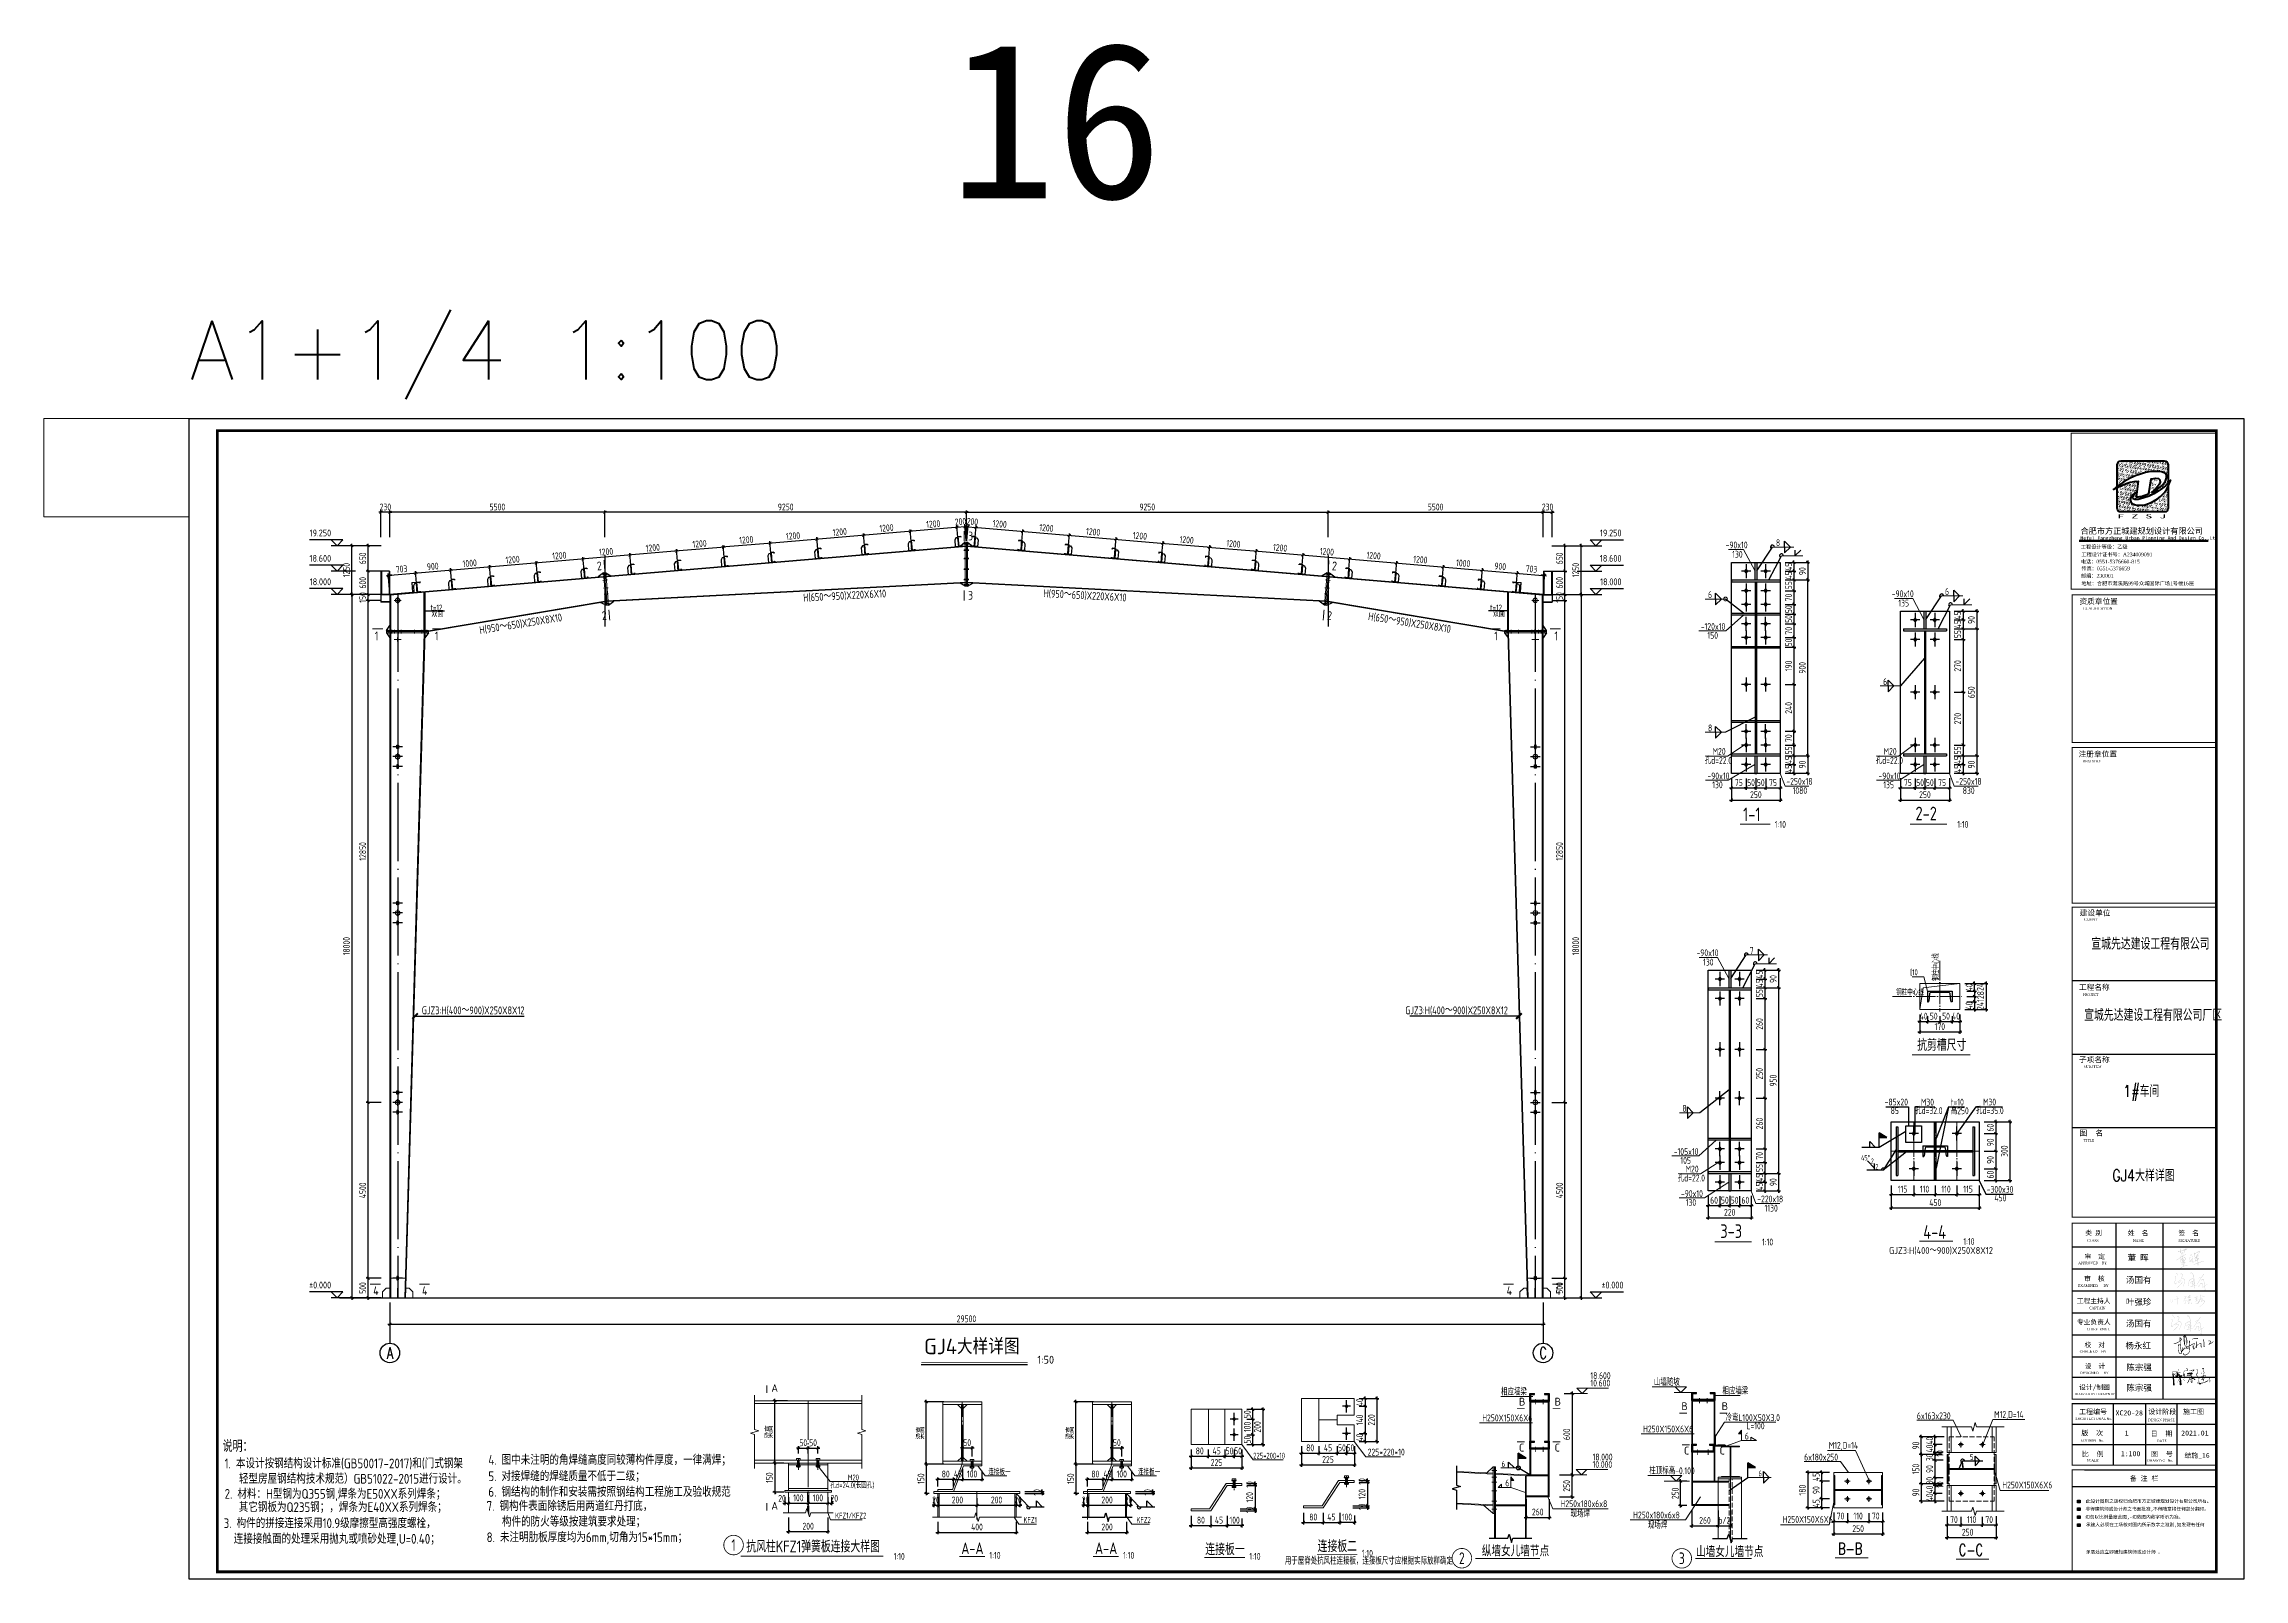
# Model space of a CAD drawing. Extents: x -3102990 to -851544, y -5293060 to -2540151.
# Drawn here: x -1157171 to -1044612, y -2690302 to -2611723 of the extents above; entities that cross this region are included whole.
import ezdxf
from ezdxf.enums import TextEntityAlignment as Align

# ---------------------------------------------------------------- set-up
doc = ezdxf.new("R2010")
doc.units = 0
doc.header["$LTSCALE"] = 1000
doc.header["$PDMODE"] = 1
for name, pattern in [('4', [5, 1.5, -1, 1.5, -1]), ('DASH', [0.35, 0.25, -0.1]), ('DOTE', [2.42, 2, -0.2, 0.02, -0.2])]:
    doc.linetypes.add(name, pattern=pattern)
doc.layers.get('0').update_dxf_attribs({"linetype": 'CONTINUOUS'})
doc.layers.get('Defpoints').update_dxf_attribs({"linetype": 'CONTINUOUS'})
for name, color, linetype in [('1', 140, 'CONTINUOUS'), ('10', 7, 'CONTINUOUS'), ('AXIS', 253, 'DOTE'), ('BEAM', 4, 'CONTINUOUS'), ('BEAM_CON', 4, 'CONTINUOUS'), ('COLU', 7, 'CONTINUOUS'), ('DIM', 3, 'CONTINUOUS'), ('HATCH', 254, 'CONTINUOUS'), ('NUM', 7, 'CONTINUOUS'), ('PUB_TEXT', 7, 'CONTINUOUS'), ('PUB_TITLE', 4, 'CONTINUOUS'), ('REIN', 1, 'CONTINUOUS'), ('TEXT', 7, 'CONTINUOUS'), ('THICK', 6, 'CONTINUOUS'), ('THIN', 7, 'CONTINUOUS'), ('WELD', 7, 'CONTINUOUS'), ('WIN', 3, 'CONTINUOUS'), ('外框线', 255, 'CONTINUOUS'), ('柱子', 3, 'CONTINUOUS'), ('檩托', 151, 'CONTINUOUS'), ('绿线', 3, 'CONTINUOUS'), ('钢板标注', 253, 'CONTINUOUS')]:
    doc.layers.add(name, color=color, linetype=linetype)
doc.layers.add('yichutu', color=7, linetype='CONTINUOUS', true_color=0xffffff, plot=False)
doc.styles.add('-黑体', font='simhei.ttf')
doc.styles.add('GHF', font='times.ttf')
doc.styles.add('HZTXT', font='txt.shx', dxfattribs={"width": 0.7, "height": 300, "bigfont": 'hztxt.shx'})
doc.styles.add('HZTXT1', font='TXT', dxfattribs={"width": 0.7, "height": 3, "bigfont": 'HZTXT'})
doc.styles.add('SJQYTEXTSTYLE', font='GBXWXT.shx', dxfattribs={"bigfont": 'GBHZFS.shx'})
doc.styles.add('STYLE1', font='simhei.ttf', dxfattribs={"width": 0.8})
doc.styles.add('TSSD_Axis', font='Complex.shx', dxfattribs={"width": 0.7, "bigfont": 'hztxt.shx'})
doc.styles.add('TSSD_Dimension', font='tssdeng.shx', dxfattribs={"width": 0.7, "bigfont": 'Hztxt.shx'})
doc.styles.add('TSSD_Label', font='tssdeng.shx', dxfattribs={"width": 0.75, "bigfont": 'hztxt.shx'})
doc.styles.add('TSSD_Norm', font='Tssdeng.shx', dxfattribs={"width": 0.75, "bigfont": 'hztxt.shx'})
doc.styles.add('TSSD_Num', font='tssdeng.shx', dxfattribs={"width": 0.75, "bigfont": 'hztxt.shx'})
doc.styles.add('TSSD_Rein', font='Tssdeng.shx', dxfattribs={"width": 0.75, "bigfont": 'hztxt.shx'})
doc.styles.add('正文', font='romans.shx', dxfattribs={"width": 0.71, "bigfont": 'hztxt.shx'})
doc.dimstyles.new('SJQY_30_100', dxfattribs={"dimtxt": 350, "dimasz": 100, "dimexe": 250, "dimexo": 250, "dimgap": 100, "dimtad": 1, "dimdec": 0, "dimlfac": 0.3, "dimzin": 0, "dimdsep": 46, "dimtxsty": 'SJQYTEXTSTYLE', "dimblk": 'ARCHTICK', "dimcen": 0, "dimclrd": 256, "dimclre": 256, "dimclrt": 256, "dimadec": 0, "dimazin": 0, "dimtfac": 1, "dimtdec": 0, "dimtix": 1, "dimtmove": 2, "dimatfit": 1, "dimldrblk": 'ARCHTICK', "dimfxl": 1, "dimtvp": 1, "dimtolj": 1, "dimtzin": 0, "dimlwd": -1, "dimlwe": -1, "dimarcsym": 0})
doc.dimstyles.new('TSSD_10_100', dxfattribs={"dimtxt": 350, "dimasz": 100, "dimexe": 100, "dimexo": 250, "dimgap": 100, "dimtad": 1, "dimdec": 0, "dimlfac": 0.1, "dimzin": 0, "dimdsep": 46, "dimtxsty": 'TSSD_Dimension', "dimblk": 'ARCHTICK', "dimcen": 0, "dimdle": 100, "dimclrt": 7, "dimadec": 0, "dimazin": 0, "dimtfac": 1, "dimtdec": 0, "dimtix": 1, "dimtmove": 2, "dimatfit": 3, "dimldrblk": 'ARCHTICK', "dimfxl": 1, "dimtolj": 1, "dimtzin": 0, "dimarcsym": 0})
doc.dimstyles.new('TSSD_50_100', dxfattribs={"dimtxt": 350, "dimasz": 100, "dimexe": 100, "dimexo": 250, "dimgap": 100, "dimtad": 1, "dimdec": 0, "dimlfac": 0.5, "dimzin": 0, "dimdsep": 46, "dimtxsty": 'TSSD_Dimension', "dimblk": 'ARCHTICK', "dimcen": 0, "dimdle": 100, "dimclrt": 7, "dimadec": 0, "dimazin": 0, "dimtfac": 1, "dimtdec": 0, "dimtix": 1, "dimtmove": 2, "dimatfit": 3, "dimfxl": 1, "dimtolj": 1, "dimtzin": 0, "dimarcsym": 0})
doc.dimstyles.new('TSSD_LEADER_STYLE_200.0', dxfattribs={"dimtxt": 700, "dimasz": 200, "dimexe": 200, "dimexo": 500, "dimgap": 0.09, "dimtad": 0, "dimtih": 1, "dimtoh": 1, "dimdec": 4, "dimzin": 0, "dimdsep": 46, "dimtxsty": 'Standard', "dimcen": 0.09, "dimdle": 200, "dimclrt": 7, "dimadec": 0, "dimazin": 0, "dimtfac": 1, "dimtdec": 4, "dimtofl": 0, "dimtmove": 0, "dimatfit": 3, "dimfxl": 1, "dimtolj": 1, "dimtzin": 0, "dimarcsym": 0})

msp = doc.modelspace()

# ---------------------------------------------------------------- texts
at = {"color": 3, "style": 'STYLE1'}
msp.add_text('16', height=8000, dxfattribs=at).set_placement((-1110847.64, -2619625.18))
at = {"layer": '10', "color": 6, "style": 'TSSD_Rein', "width": 0.85}
for s, p in [('3', (-1109897.38, -2637132.76)), ('3', (-1109897.38, -2640170.88)), ('1', (-1140246.05, -2642249.38)), ('1', (-1137169.03, -2642249.38)), ('1', (-1082970.85, -2642249.38)), ('1', (-1079893.83, -2642249.38)), ('4', (-1140324.8, -2675764.62, -972.2)), ('4', (-1137830.23, -2675764.62, -972.2)), ('4', (-1082339.07, -2675764.62, -972.2)), ('4', (-1079844.5, -2675764.62, -972.2))]:
    msp.add_text(s, height=450, dxfattribs=at).set_placement(p)
for rotation, p in [(4.8440004, (-1128863.2, -2638675.55)), (355.1559996, (-1091290.65, -2638658.16)), (4.8440004, (-1128610.24, -2641217.75)), (355.1559996, (-1091543.61, -2641200.36))]:
    msp.add_text('2', height=450, rotation=rotation, dxfattribs=at).set_placement(p)
at = {"layer": 'PUB_TEXT', "color": 3, "style": 'STYLE1'}
msp.add_text('结施_16', height=250, dxfattribs=at).set_placement((-1047654.52, -2684094.48))
at = {"layer": 'PUB_TEXT', "color": 7, "lineweight": 5, "style": 'HZTXT1', "width": 0.7}
for s, p in [('纵墙女儿墙节点', (-1083607.42, -2689142.1)), ('山墙女儿墙节点', (-1072647.81, -2689182.76))]:
    msp.add_text(s, height=562.5, dxfattribs=at).set_placement(p)
at = {"layer": 'TEXT', "lineweight": 9}
for s, height, style, width, p in [('-90x10', 350, 'TSSD_Rein', 0.7, (-1071134.02, -2637542.25, -96)), ('8', 350, 'TSSD_Rein', 0.7, (-1068559.49, -2637426.1, -288)), ('130', 350, 'TSSD_Rein', 0.7, (-1070798.11, -2638019.42, -96)), ('6', 350, 'TSSD_Rein', 0.7, (-1072035.45, -2640087.1, -576)), ('-90x10', 350, 'TSSD_Rein', 0.7, (-1062634.12, -2640042.25, -96)), ('135', 350, 'TSSD_Rein', 0.7, (-1062298.21, -2640519.42, -96)), ('6', 350, 'TSSD_Rein', 0.7, (-1059909.58, -2639926.1, -288)), ('-120x10', 350, 'TSSD_Rein', 0.7, (-1072403.44, -2641716.87, -288)), ('150', 350, 'TSSD_Rein', 0.7, (-1072064.95, -2642171.8, -288)), ('6', 350, 'TSSD_Rein', 0.7, (-1063075.73, -2644538.05, -576)), ('8', 350, 'TSSD_Rein', 0.7, (-1072035.45, -2646909.83, -576)), ('孔d=22.0', 350, 'TSSD_Rein', 0.7, (-1072205.16, -2648573.89, -96)), ('M20', 350, 'TSSD_Rein', 0.7, (-1071797.98, -2648112.29, -96)), ('孔d=22.0', 350, 'TSSD_Rein', 0.7, (-1063455.25, -2648573.89, -96)), ('M20', 350, 'TSSD_Rein', 0.7, (-1063048.08, -2648112.29, -96)), ('-90x10', 350, 'TSSD_Rein', 0.7, (-1072063.44, -2649366.87, -288)), ('130', 350, 'TSSD_Rein', 0.7, (-1071818.13, -2649821.8, -288)), ('-250x18', 350, 'TSSD_Rein', 0.7, (-1068024.47, -2649644.03, -96)), ('-90x10', 350, 'TSSD_Rein', 0.7, (-1063313.54, -2649366.87, -288)), ('135', 350, 'TSSD_Rein', 0.7, (-1063068.23, -2649821.8, -288)), ('-250x18', 350, 'TSSD_Rein', 0.7, (-1059374.57, -2649644.03, -96)), ('1080', 350, 'TSSD_Rein', 0.7, (-1067705.53, -2650114.5, -96)), ('830', 350, 'TSSD_Rein', 0.7, (-1059002.05, -2650114.5, -96)), ('1-1', 700, 'TSSD_Label', 0.8, (-1070242.25, -2651507.32)), ('1:10', 350, 'TSSD_Rein', 0.7, (-1068617.01, -2651847.89)), ('2-2', 700, 'TSSD_Label', 0.8, (-1061417.55, -2651464.99)), ('1:10', 350, 'TSSD_Rein', 0.7, (-1059279.92, -2651847.89)), ('-90x10', 350, 'TSSD_Rein', 0.7, (-1072623.58, -2658421.21, -96)), ('130', 350, 'TSSD_Rein', 0.7, (-1072287.68, -2658898.38, -96)), ('7', 350, 'TSSD_Rein', 0.7, (-1069899.05, -2658305.06, -288)), ('8', 350, 'TSSD_Rein', 0.7, (-1073344.19, -2666382.85, -576)), ('-85x20', 350, 'TSSD_Rein', 0.7, (-1062996.54, -2666060.39, -48)), ('85', 350, 'TSSD_Rein', 0.7, (-1062688.08, -2666502.15, -48)), ('孔d=32.0', 350, 'TSSD_Rein', 0.7, (-1061438.91, -2666502.15, -48)), ('t=10', 350, 'TSSD_Rein', 0.7, (-1059617.62, -2666067.21, -48)), ('高250', 350, 'TSSD_Rein', 0.7, (-1059617.62, -2666507.51, -48)), ('孔d=35.0', 350, 'TSSD_Rein', 0.7, (-1058322.24, -2666496.71, -48)), ('-105x10', 350, 'TSSD_Rein', 0.7, (-1073787.73, -2668595.83, -288)), ('105', 350, 'TSSD_Rein', 0.7, (-1073449.24, -2669050.76, -288)), ('孔d=22.0', 350, 'TSSD_Rein', 0.7, (-1073587.27, -2669952.85, -96)), ('M20', 350, 'TSSD_Rein', 0.7, (-1073180.09, -2669491.25, -96)), ('-90x10', 350, 'TSSD_Rein', 0.7, (-1073420.79, -2670745.83, -288)), ('130', 350, 'TSSD_Rein', 0.7, (-1073175.48, -2671200.76, -288)), ('-220x18', 350, 'TSSD_Rein', 0.7, (-1069514.04, -2671022.99, -96)), ('-300x30', 350, 'TSSD_Rein', 0.7, (-1057775.2, -2670530.25, -48)), ('450', 350, 'TSSD_Rein', 0.7, (-1057381.82, -2670965.19, -48)), ('3-3', 700, 'TSSD_Label', 0.8, (-1071407.01, -2672843.95)), ('1130', 350, 'TSSD_Rein', 0.7, (-1069141.51, -2671493.46, -96)), ('1:10', 350, 'TSSD_Rein', 0.7, (-1069269.39, -2673226.85)), ('4-4', 700, 'TSSD_Label', 0.8, (-1061019.64, -2672887.95)), ('说明：', 600, 'TSSD_Rein', 0.85, (-1148030.04, -2683797.61, 436)), ('1. 本设计按钢结构设计标准(GB50017-2017)和(门式钢架', 500, 'TSSD_Rein', 0.85, (-1147932.36, -2684634.53, 436)), ('4. 图中未注明的角焊缝高度同较薄构件厚度，一律满焊；', 500, 'TSSD_Rein', 0.85, (-1134440.32, -2684454.12, 436)), ('225*200*10', 300, 'TSSD_Norm', 0.7, (-1095302.85, -2684138.05)), ('225*220*10', 350, 'TSSD_Norm', 0.7, (-1089445.71, -2683979.88)), ('2. 材料：H型钢为Q355钢,焊条为E50XX系列焊条；', 500, 'TSSD_Rein', 0.85, (-1147929.85, -2686193.67, 436)), ('轻型房屋钢结构技术规范）GB51022-2015进行设计。', 500, 'TSSD_Rein', 0.85, (-1147196.35, -2685420.13, 436)), ('5. 对接焊缝的焊缝质量不低于二级；', 500, 'TSSD_Rein', 0.85, (-1134436.91, -2685290.04, 436)), ('6. 钢结构的制作和安装需按照钢结构工程施工及验收规范', 500, 'TSSD_Rein', 0.85, (-1134436.91, -2686090.04, 436)), ('其它钢板为Q235钢；，焊条为E40XX系列焊条；', 500, 'TSSD_Rein', 0.85, (-1147204.63, -2686872.73, 4)), ('7. 钢构件表面除锈后用两道红丹打底，', 500, 'TSSD_Rein', 0.85, (-1134526.52, -2686815.19, 4)), ('3. 构件的拼接连接采用10.9级摩擦型高强度螺栓，', 500, 'TSSD_Rein', 0.85, (-1147978.77, -2687694.45, 4)), ('8. 未注明肋板厚度均为6mm,切角为15*15mm；', 500, 'TSSD_Rein', 0.85, (-1134526.52, -2688415.19, 4)), ('构件的防火等级按建筑要求处理；', 500, 'TSSD_Rein', 0.85, (-1133739.3, -2687615.19, 4)), ('  连接接触面的处理采用抛丸或喷砂处理,U=0.40；', 500, 'TSSD_Rein', 0.85, (-1147978.77, -2688494.45, 4)), ('用于屋脊处抗风柱连接板，连接板尺寸应根据实际放样确定', 350, 'TSSD_Norm', 0.7, (-1093683.25, -2689556.66))]:
    msp.add_text(s, height=height, dxfattribs=dict(at, style=style, width=width)).set_placement(p)
at = {"layer": 'TEXT', "ltscale": 1.5, "width": 0.75}
for s, height, style, p in [('t=12', 300, 'TSSD_Rein', (-1137402.41, -2640722.99)), ('t=12', 300, 'TSSD_Rein', (-1083186.6, -2640722.99)), ('双面', 300, 'TSSD_Rein', (-1137347.06, -2641044.83)), ('双面', 300, 'TSSD_Rein', (-1083039.17, -2641044.83)), ('GJZ3:H(400～900)X250X8X12', 400, 'TSSD_Norm', (-1137839.57, -2661391.82)), ('GJZ3:H(400～900)X250X8X12', 400, 'TSSD_Norm', (-1087524.65, -2661391.82))]:
    msp.add_text(s, height=height, dxfattribs=dict(at, style=style)).set_placement(p)
at = {"layer": 'TEXT', "ltscale": 1.5, "style": 'TSSD_Norm', "width": 0.75}
for s, rotation, p in [('H(650～950)X220X6X10', 3, (-1118314.01, -2640268.8)), ('H(950～650)X220X6X10', 357, (-1106036.27, -2640038.12)), ('H(950～650)X250X8X10', 9, (-1134859.11, -2641929.29)), ('H(650～950)X250X8X10', 351, (-1089442.95, -2641206.2))]:
    msp.add_text(s, height=400, rotation=rotation, dxfattribs=at).set_placement(p)
at = {"layer": 'TEXT', "lineweight": 5, "style": 'TSSD_Rein', "width": 0.7}
msp.add_text('钢柱中心线', height=300, rotation=90, dxfattribs=at).set_placement((-1060223.33, -2659684.44, 48))
at = {"layer": 'TEXT', "lineweight": 5}
for s, height, style, width, p in [('[10', 300, 'TSSD_Rein', 0.7, (-1061684, -2659395.2, 192)), ('钢柱中心线', 300, 'TSSD_Rein', 0.7, (-1062408.33, -2660421.94, 48)), ('18.600', 350, 'TSSD_Norm', 0.7, (-1078051.05, -2680066.36)), ('山墙随坡', 350, 'TSSD_Norm', 0.7, (-1074803.02, -2680404.99)), ('相应墙梁', 350, 'TSSD_Norm', 0.7, (-1082626.26, -2680899.08)), ('10.600', 350, 'TSSD_Norm', 0.7, (-1078051.05, -2680447)), ('相应墙梁', 350, 'TSSD_Norm', 0.7, (-1071298.09, -2680850.38)), ('H250X150X6X6', 350, 'TSSD_Norm', 0.7, (-1083585.87, -2682228.89)), ('冷弯L100X50X3.0', 350, 'TSSD_Norm', 0.7, (-1071141.13, -2682215.79)), ('6x163x230', 350, 'TSSD_Norm', 0.7, (-1061346.69, -2682123.67)), ('M12,D=14', 350, 'TSSD_Norm', 0.7, (-1057390.92, -2682055.56, -48)), ('H250X150X6X6', 350, 'TSSD_Norm', 0.7, (-1075359.61, -2682795.72)), ('6', 350, 'TSSD_Norm', 0.7, (-1070148.48, -2683161.39)), ('L=100', 350, 'TSSD_Norm', 0.7, (-1070065.06, -2682636.85)), ('M12,D=14', 350, 'TSSD_Norm', 0.7, (-1065855.25, -2683635.11, -48)), ('6', 300, 'TSSD_Label', 0.7, (-1082592.54, -2684562.78)), ('18.000', 350, 'TSSD_Norm', 0.7, (-1077939.45, -2684233.46)), ('10.000', 350, 'TSSD_Norm', 0.7, (-1077939.45, -2684614.1)), ('6x180x250', 350, 'TSSD_Norm', 0.7, (-1067115.5, -2684237.56)), ('孔d=24.0(长圆孔)', 300, 'TSSD_Rein', 0.7, (-1116945.03, -2685649.75, -48)), ('M20', 300, 'TSSD_Rein', 0.7, (-1116042.93, -2685253.83, -48)), ('连接板一', 300, 'TSSD_Rein', 0.7, (-1108855.14, -2684982.24, -38.48)), ('连接板一', 300, 'TSSD_Rein', 0.7, (-1101199.16, -2684982.24, -38.48)), ('6', 350, 'TSSD_Norm', 0.7, (-1082406.36, -2685559.44)), ('柱顶标高-0.100', 350, 'TSSD_Norm', 0.7, (-1075037.02, -2684936.91)), ('6', 300, 'TSSD_Label', 0.7, (-1069454.57, -2685048.74)), ('H250X150X6X6', 350, 'TSSD_Norm', 0.7, (-1056978.73, -2685663.82, -48)), ('H250x180x6x8', 350, 'TSSD_Norm', 0.7, (-1079578.16, -2686623.36)), ('现场焊', 350, 'TSSD_Norm', 0.7, (-1079069.59, -2687141.96)), ('KFZ1/KFZ2', 300, 'TSSD_Rein', 0.7, (-1116693.98, -2687204.89, -48)), ('KFZ1', 300, 'TSSD_Rein', 0.7, (-1107056.52, -2687429.59, -48)), ('KFZ2', 300, 'TSSD_Rein', 0.7, (-1101275.74, -2687429.59, -48)), ('H250x180x6x8', 350, 'TSSD_Norm', 0.7, (-1075866.05, -2687201.78)), ('现场焊', 350, 'TSSD_Norm', 0.7, (-1075112.89, -2687720.38)), ('H250X150X6X6', 350, 'TSSD_Norm', 0.7, (-1068215.62, -2687427.13, -48)), ('抗风柱KFZ1弹簧板连接大样图', 600, 'TSSD_Label', 0.8, (-1121241.47, -2688937.76)), ('1:10', 350, 'TSSD_Rein', 0.7, (-1113700.6, -2689320.66)), ('A-A', 600, 'TSSD_Label', 0.8, (-1110237.89, -2689029.51)), ('1:10', 350, 'TSSD_Rein', 0.7, (-1108799.85, -2689264.45, -910)), ('A-A', 600, 'TSSD_Label', 0.8, (-1103396.17, -2689029.51)), ('1:10', 350, 'TSSD_Rein', 0.7, (-1101958.13, -2689264.45, -910)), ('连接板一', 600, 'TSSD_Label', 0.8, (-1097757.38, -2689080.15)), ('1:10', 350, 'TSSD_Rein', 0.7, (-1095497.72, -2689315.08, -910)), ('连接板二', 600, 'TSSD_Label', 0.8, (-1092007.75, -2688921.98)), ('1:10', 350, 'TSSD_Rein', 0.7, (-1089748.08, -2689156.92, -910)), ('B-B', 600.008, '正文', 0.71, (-1065382.52, -2689049.34, -48)), ('C-C', 600.008, '正文', 0.71, (-1059205.13, -2689113.13, -48))]:
    msp.add_text(s, height=height, dxfattribs=dict(at, style=style, width=width)).set_placement(p)
at = {"layer": 'TEXT', "lineweight": 5, "style": 'TSSD_Rein', "width": 0.8}
msp.add_text('抗剪槽尺寸', height=600, dxfattribs=at).set_placement((-1060077.15, -2663264.38), align=Align.CENTER)
at = {"layer": 'TEXT', "color": 2, "lineweight": 9, "style": 'TSSD_Rein', "width": 0.7}
for p in [(-1061142.14, -2666067.21, -48), (-1057964.78, -2666061.76, -48)]:
    msp.add_text('M30', height=350, dxfattribs=at).set_placement(p)
at = {"layer": 'TEXT', "color": 6, "style": 'TSSD_Norm', "width": 0.8}
msp.add_text('GJZ3:H(400～900)X250X8X12', height=350, dxfattribs=at).set_placement((-1062768.59, -2673660.99, 528))
at = {"layer": 'TEXT', "width": 0.7}
for s, height, style, p in [('1:10', 350, 'TSSD_Rein', (-1058970.41, -2673200.75)), ('5', 300, 'TSSD_Label', (-1058629.49, -2684209.81))]:
    msp.add_text(s, height=height, dxfattribs=dict(at, style=style)).set_placement(p)
at = {"layer": 'TEXT', "color": 0, "lineweight": 5, "style": 'TSSD_Norm'}
for s, height, p in [('GJ4大样详图', 800, (-1112142.95, -2679035)), ('1:50', 400, (-1106346.18, -2679395.04))]:
    msp.add_text(s, height=height, dxfattribs=at).set_placement(p, align=Align.BOTTOM_LEFT)
at = {"layer": 'THICK', "lineweight": 5, "style": 'TSSD_Label'}
for s, p in [('A', (-1119958.08, -2680728.24)), ('B', (-1081705.33, -2681423.07)), ('B', (-1079882.14, -2681423.07)), ('B', (-1073397.83, -2681655.39)), ('B', (-1071334.67, -2681655.39)), ('C', (-1081705.33, -2683776.76)), ('C', (-1079882.14, -2683776.76)), ('C', (-1073264.74, -2683929.45)), ('C', (-1071441.55, -2683929.45)), ('A', (-1119958.08, -2686752.92))]:
    msp.add_text(s, height=400, dxfattribs=at).set_placement(p)
at = {"layer": 'THIN', "style": 'TSSD_Label', "width": 0.75}
for s, p in [('19.250', (-1142478.96, -2637035.11)), ('19.250', (-1076460.05, -2637035.11)), ('18.600', (-1142478.96, -2638335.11)), ('18.600', (-1076460.05, -2638335.11)), ('18.000', (-1142478.96, -2639535.19)), ('18.000', (-1076460.05, -2639535.19)), ('%%p0.000', (-1142478.96, -2675535.11)), ('%%p0.000', (-1076359.09, -2675535.11)), ('%%p0.000', (-1076359.09, -2675535.11))]:
    msp.add_text(s, height=350, dxfattribs=at).set_placement(p, align=Align.BOTTOM_RIGHT)
at = {"layer": 'WIN', "color": 3, "style": 'HZTXT', "width": 0.8}
msp.add_text('GJ4大样详图', height=600, dxfattribs=at).set_placement((-1049760.5, -2669944), align=Align.CENTER)

# ---------------------------------------------------------------- blocks, each defined once
blk = doc.blocks.new('_ArchTick')
at = {"color": 0, "const_width": 0.5}
blk.add_lwpolyline([(-0.71, -0.71), (0.71, 0.71)], dxfattribs=at)
blk = doc.blocks.new('*D324')
at = {"layer": 'Defpoints', "color": 0, "ltscale": 1.5}
for p in [(-1140589, -2674905), (-1139667, -2674905), (-1139667, -2675905)]:
    blk.add_point(p, dxfattribs=at)
at = {"layer": 'DIM', "color": 0, "lineweight": -2, "ltscale": 1.5}
for p, q in [((-1139917, -2674905), (-1140689, -2674905)), ((-1140589, -2676005), (-1140589, -2674805)), ((-1139917, -2675905), (-1140689, -2675905))]:
    blk.add_line(p, q, dxfattribs=at)
at = {"layer": 'DIM', "color": 0, "lineweight": -2, "ltscale": 1.5, "xscale": 100, "yscale": 100, "zscale": 100}
for p, rotation in [((-1140589, -2674905), 90), ((-1140589, -2675905), 270)]:
    blk.add_blockref('_ArchTick', p, dxfattribs=dict(at, rotation=rotation))
at = {"layer": 'DIM', "color": 7, "ltscale": 1.5, "insert": (-1140864, -2675405), "char_height": 350, "attachment_point": 5, "rotation": 90, "style": 'TSSD_Dimension'}
blk.add_mtext('\\A1;500', dxfattribs=at)
blk = doc.blocks.new('*D325')
at = {"layer": 'Defpoints', "color": 0, "ltscale": 1.5}
for p in [(-1140127, -2639905), (-1141421, -2675905), (-1140127, -2675905)]:
    blk.add_point(p, dxfattribs=at)
at = {"layer": 'DIM', "color": 0, "lineweight": -2, "ltscale": 1.5}
for p, q in [((-1140377, -2639905), (-1141521, -2639905)), ((-1141421, -2639805), (-1141421, -2676005)), ((-1140377, -2675905), (-1141521, -2675905))]:
    blk.add_line(p, q, dxfattribs=at)
at = {"layer": 'DIM', "color": 0, "lineweight": -2, "ltscale": 1.5, "xscale": 100, "yscale": 100, "zscale": 100}
for p, rotation in [((-1141421, -2639905), 90), ((-1141421, -2675905), 270)]:
    blk.add_blockref('_ArchTick', p, dxfattribs=dict(at, rotation=rotation))
at = {"layer": 'DIM', "color": 7, "ltscale": 1.5, "insert": (-1141696, -2657905), "char_height": 350, "attachment_point": 5, "rotation": 90, "style": 'TSSD_Dimension'}
blk.add_mtext('\\A1;18000', dxfattribs=at)
blk = doc.blocks.new('*D326')
at = {"layer": 'Defpoints', "color": 0, "ltscale": 1.5}
for p in [(-1139474, -2675905), (-1080474, -2675905), (-1080474, -2677256)]:
    blk.add_point(p, dxfattribs=at)
at = {"layer": 'DIM', "color": 0, "lineweight": -2, "ltscale": 1.5}
for p, q in [((-1139474, -2676155), (-1139474, -2677356)), ((-1080474, -2676155), (-1080474, -2677356)), ((-1139574, -2677256), (-1080374, -2677256))]:
    blk.add_line(p, q, dxfattribs=at)
at = {"layer": 'DIM', "color": 0, "lineweight": -2, "ltscale": 1.5, "xscale": 100, "yscale": 100, "zscale": 100, "rotation": 180}
blk.add_blockref('_ArchTick', (-1139474, -2677256), dxfattribs=at)
at = {"layer": 'DIM', "color": 0, "lineweight": -2, "ltscale": 1.5, "xscale": 100, "yscale": 100, "zscale": 100}
blk.add_blockref('_ArchTick', (-1080474, -2677256), dxfattribs=at)
at = {"layer": 'DIM', "color": 7, "ltscale": 1.5, "insert": (-1109974, -2676981), "char_height": 350, "attachment_point": 5, "style": 'TSSD_Dimension'}
blk.add_mtext('\\A1;29500', dxfattribs=at)
blk = doc.blocks.new('A$C28752233')
at = {"layer": '檩托'}
for p, q in [((-151, 23), (-219, -78)), ((-60, 23), (-151, 23)), ((-60, 83), (-60, 23)), ((-46, 83), (-60, 83)), ((-60, 23), (-60, -417)), ((-46, 83), (111, 83)), ((-46, -417), (-46, 83)), ((-46, -417), (-46, 83)), ((-40, 78), (-40, -411)), ((106, 78), (-40, 78)), ((106, 38), (106, 78)), ((111, 38), (106, 38)), ((111, 83), (111, 38)), ((-219, -78), (-219, -417)), ((-219, -417), (-46, -417)), ((-87, -18), (-12, -18)), ((-87, -316), (-12, -316)), ((111, -417), (-46, -417)), ((-40, -411), (106, -411)), ((106, -372), (111, -372)), ((106, -411), (106, -372)), ((111, -372), (111, -417))]:
    blk.add_line(p, q, dxfattribs=at)
at = {"layer": '檩托', "const_width": 20, "elevation": 793}
blk.add_lwpolyline([(-60, -18), (-40, -18)], dxfattribs=at)
at = {"layer": '檩托', "const_width": 20}
blk.add_lwpolyline([(-60, -316), (-40, -316)], dxfattribs=at)
blk = doc.blocks.new('*D327')
at = {"layer": 'Defpoints', "color": 0, "ltscale": 1.5}
for p in [(-1110455, -2636468), (-1110373, -2637439), (-1109974, -2637405)]:
    blk.add_point(p, dxfattribs=at)
at = {"layer": 'DIM', "color": 0, "lineweight": -2, "ltscale": 1.5}
for p, q in [((-1110455, -2636468), (-1110555, -2636476)), ((-1110394, -2637190), (-1110464, -2636368)), ((-1110057, -2636434), (-1110455, -2636468)), ((-1109995, -2637156), (-1110065, -2636334)), ((-1110057, -2636434), (-1109957, -2636426))]:
    blk.add_line(p, q, dxfattribs=at)
at = {"layer": 'DIM', "color": 0, "lineweight": -2, "ltscale": 1.5, "xscale": 100, "yscale": 100, "zscale": 100}
for p, rotation in [((-1110455, -2636468), 4.844000375071663), ((-1110057, -2636434), 184.8440003750717)]:
    blk.add_blockref('_ArchTick', p, dxfattribs=dict(at, rotation=rotation))
at = {"layer": 'DIM', "color": 7, "ltscale": 1.5, "insert": (-1110279, -2636177), "char_height": 350, "attachment_point": 5, "rotation": 4.844, "style": 'TSSD_Dimension'}
blk.add_mtext('\\A1;200', dxfattribs=at)
blk = doc.blocks.new('*D328')
at = {"layer": 'Defpoints', "color": 0, "ltscale": 1.5}
for p in [(-1112847, -2636670), (-1112764, -2637642), (-1110373, -2637439)]:
    blk.add_point(p, dxfattribs=at)
at = {"layer": 'DIM', "color": 0, "lineweight": -2, "ltscale": 1.5}
for p, q in [((-1110356, -2636459), (-1112946, -2636679)), ((-1112785, -2637392), (-1112855, -2636571)), ((-1110394, -2637190), (-1110464, -2636368))]:
    blk.add_line(p, q, dxfattribs=at)
at = {"layer": 'DIM', "color": 0, "lineweight": -2, "ltscale": 1.5, "xscale": 100, "yscale": 100, "zscale": 100}
for p, rotation in [((-1112847, -2636670), 184.8440003750279), ((-1110455, -2636468), 4.844000375027928)]:
    blk.add_blockref('_ArchTick', p, dxfattribs=dict(at, rotation=rotation))
at = {"layer": 'DIM', "color": 7, "ltscale": 1.5, "insert": (-1111674, -2636295), "char_height": 350, "attachment_point": 5, "rotation": 4.844, "style": 'TSSD_Dimension'}
blk.add_mtext('\\A1;1200', dxfattribs=at)
blk = doc.blocks.new('*D329')
at = {"layer": 'Defpoints', "color": 0, "ltscale": 1.5}
for p in [(-1115238, -2636873), (-1115156, -2637844), (-1112764, -2637642)]:
    blk.add_point(p, dxfattribs=at)
at = {"layer": 'DIM', "color": 0, "lineweight": -2, "ltscale": 1.5}
for p, q in [((-1112747, -2636662), (-1115338, -2636882)), ((-1115177, -2637595), (-1115246, -2636774)), ((-1112785, -2637392), (-1112855, -2636571))]:
    blk.add_line(p, q, dxfattribs=at)
at = {"layer": 'DIM', "color": 0, "lineweight": -2, "ltscale": 1.5, "xscale": 100, "yscale": 100, "zscale": 100}
for p, rotation in [((-1115238, -2636873), 184.8440003750279), ((-1112847, -2636670), 4.844000375027928)]:
    blk.add_blockref('_ArchTick', p, dxfattribs=dict(at, rotation=rotation))
at = {"layer": 'DIM', "color": 7, "ltscale": 1.5, "insert": (-1114066, -2636498), "char_height": 350, "attachment_point": 5, "rotation": 4.844, "style": 'TSSD_Dimension'}
blk.add_mtext('\\A1;1200', dxfattribs=at)
blk = doc.blocks.new('*D330')
at = {"layer": 'Defpoints', "color": 0, "ltscale": 1.5}
for p in [(-1117629, -2637076), (-1117547, -2638047), (-1115156, -2637844)]:
    blk.add_point(p, dxfattribs=at)
at = {"layer": 'DIM', "color": 0, "lineweight": -2, "ltscale": 1.5}
for p, q in [((-1115138, -2636865), (-1117729, -2637084)), ((-1117568, -2637798), (-1117638, -2636976)), ((-1115177, -2637595), (-1115246, -2636774))]:
    blk.add_line(p, q, dxfattribs=at)
at = {"layer": 'DIM', "color": 0, "lineweight": -2, "ltscale": 1.5, "xscale": 100, "yscale": 100, "zscale": 100}
for p, rotation in [((-1117629, -2637076), 184.8440003750279), ((-1115238, -2636873), 4.844000375027928)]:
    blk.add_blockref('_ArchTick', p, dxfattribs=dict(at, rotation=rotation))
at = {"layer": 'DIM', "color": 7, "ltscale": 1.5, "insert": (-1116457, -2636700), "char_height": 350, "attachment_point": 5, "rotation": 4.844, "style": 'TSSD_Dimension'}
blk.add_mtext('\\A1;1200', dxfattribs=at)
blk = doc.blocks.new('*D331')
at = {"layer": 'Defpoints', "color": 0, "ltscale": 1.5}
for p in [(-1120021, -2637278), (-1119939, -2638250), (-1117547, -2638047)]:
    blk.add_point(p, dxfattribs=at)
at = {"layer": 'DIM', "color": 0, "lineweight": -2, "ltscale": 1.5}
for p, q in [((-1117530, -2637067), (-1120121, -2637287)), ((-1119960, -2638000), (-1120029, -2637179)), ((-1117568, -2637798), (-1117638, -2636976))]:
    blk.add_line(p, q, dxfattribs=at)
at = {"layer": 'DIM', "color": 0, "lineweight": -2, "ltscale": 1.5, "xscale": 100, "yscale": 100, "zscale": 100}
for p, rotation in [((-1120021, -2637278), 184.8440003750279), ((-1117629, -2637076), 4.844000375027928)]:
    blk.add_blockref('_ArchTick', p, dxfattribs=dict(at, rotation=rotation))
at = {"layer": 'DIM', "color": 7, "ltscale": 1.5, "insert": (-1118848, -2636903), "char_height": 350, "attachment_point": 5, "rotation": 4.844, "style": 'TSSD_Dimension'}
blk.add_mtext('\\A1;1200', dxfattribs=at)
blk = doc.blocks.new('*D332')
at = {"layer": 'Defpoints', "color": 0, "ltscale": 1.5}
for p in [(-1122412, -2637481), (-1119939, -2638250), (-1122330, -2638452)]:
    blk.add_point(p, dxfattribs=at)
at = {"layer": 'DIM', "color": 0, "lineweight": -2, "ltscale": 1.5}
for p, q in [((-1119960, -2638000), (-1120029, -2637179)), ((-1119921, -2637270), (-1122512, -2637490)), ((-1122351, -2638203), (-1122421, -2637382))]:
    blk.add_line(p, q, dxfattribs=at)
at = {"layer": 'DIM', "color": 0, "lineweight": -2, "ltscale": 1.5, "xscale": 100, "yscale": 100, "zscale": 100}
for p, rotation in [((-1120021, -2637278), 4.844000375027928), ((-1122412, -2637481), 184.8440003750279)]:
    blk.add_blockref('_ArchTick', p, dxfattribs=dict(at, rotation=rotation))
at = {"layer": 'DIM', "color": 7, "ltscale": 1.5, "insert": (-1121240, -2637106), "char_height": 350, "attachment_point": 5, "rotation": 4.844, "style": 'TSSD_Dimension'}
blk.add_mtext('\\A1;1200', dxfattribs=at)
blk = doc.blocks.new('*D333')
at = {"layer": 'Defpoints', "color": 0, "ltscale": 1.5}
for p in [(-1124804, -2637684), (-1124721, -2638655), (-1122330, -2638452)]:
    blk.add_point(p, dxfattribs=at)
at = {"layer": 'DIM', "color": 0, "lineweight": -2, "ltscale": 1.5}
for p, q in [((-1122313, -2637473), (-1124903, -2637692)), ((-1124743, -2638406), (-1124812, -2637584)), ((-1122351, -2638203), (-1122421, -2637382))]:
    blk.add_line(p, q, dxfattribs=at)
at = {"layer": 'DIM', "color": 0, "lineweight": -2, "ltscale": 1.5, "xscale": 100, "yscale": 100, "zscale": 100}
for p, rotation in [((-1124804, -2637684), 184.8440003750279), ((-1122412, -2637481), 4.844000375027928)]:
    blk.add_blockref('_ArchTick', p, dxfattribs=dict(at, rotation=rotation))
at = {"layer": 'DIM', "color": 7, "ltscale": 1.5, "insert": (-1123631, -2637308), "char_height": 350, "attachment_point": 5, "rotation": 4.844, "style": 'TSSD_Dimension'}
blk.add_mtext('\\A1;1200', dxfattribs=at)
blk = doc.blocks.new('*D334')
at = {"layer": 'Defpoints', "color": 0, "ltscale": 1.5}
for p in [(-1127195, -2637886), (-1127113, -2638858), (-1124721, -2638655)]:
    blk.add_point(p, dxfattribs=at)
at = {"layer": 'DIM', "color": 0, "lineweight": -2, "ltscale": 1.5}
for p, q in [((-1124704, -2637675), (-1127295, -2637895)), ((-1127134, -2638608), (-1127204, -2637787)), ((-1124743, -2638406), (-1124812, -2637584))]:
    blk.add_line(p, q, dxfattribs=at)
at = {"layer": 'DIM', "color": 0, "lineweight": -2, "ltscale": 1.5, "xscale": 100, "yscale": 100, "zscale": 100}
for p, rotation in [((-1127195, -2637886), 184.8440003750279), ((-1124804, -2637684), 4.844000375027928)]:
    blk.add_blockref('_ArchTick', p, dxfattribs=dict(at, rotation=rotation))
at = {"layer": 'DIM', "color": 7, "ltscale": 1.5, "insert": (-1126023, -2637511), "char_height": 350, "attachment_point": 5, "rotation": 4.844, "style": 'TSSD_Dimension'}
blk.add_mtext('\\A1;1200', dxfattribs=at)
blk = doc.blocks.new('*D335')
at = {"layer": 'Defpoints', "color": 0, "ltscale": 1.5}
for p in [(-1129587, -2638089), (-1129504, -2639060), (-1127113, -2638858)]:
    blk.add_point(p, dxfattribs=at)
at = {"layer": 'DIM', "color": 0, "lineweight": -2, "ltscale": 1.5}
for p, q in [((-1127096, -2637878), (-1129686, -2638098)), ((-1129525, -2638811), (-1129595, -2637989)), ((-1127134, -2638608), (-1127204, -2637787))]:
    blk.add_line(p, q, dxfattribs=at)
at = {"layer": 'DIM', "color": 0, "lineweight": -2, "ltscale": 1.5, "xscale": 100, "yscale": 100, "zscale": 100}
for p, rotation in [((-1129587, -2638089), 184.8440003750279), ((-1127195, -2637886), 4.844000375027928)]:
    blk.add_blockref('_ArchTick', p, dxfattribs=dict(at, rotation=rotation))
at = {"layer": 'DIM', "color": 7, "ltscale": 1.5, "insert": (-1128414, -2637714), "char_height": 350, "attachment_point": 5, "rotation": 4.844, "style": 'TSSD_Dimension'}
blk.add_mtext('\\A1;1200', dxfattribs=at)
blk = doc.blocks.new('*D336')
at = {"layer": 'Defpoints', "color": 0, "ltscale": 1.5}
for p in [(-1131978, -2638292), (-1131896, -2639263), (-1129504, -2639060)]:
    blk.add_point(p, dxfattribs=at)
at = {"layer": 'DIM', "color": 0, "lineweight": -2, "ltscale": 1.5}
for p, q in [((-1129487, -2638081), (-1132078, -2638300)), ((-1131917, -2639014), (-1131986, -2638192)), ((-1129525, -2638811), (-1129595, -2637989))]:
    blk.add_line(p, q, dxfattribs=at)
at = {"layer": 'DIM', "color": 0, "lineweight": -2, "ltscale": 1.5, "xscale": 100, "yscale": 100, "zscale": 100}
for p, rotation in [((-1131978, -2638292), 184.8440003750279), ((-1129587, -2638089), 4.844000375027928)]:
    blk.add_blockref('_ArchTick', p, dxfattribs=dict(at, rotation=rotation))
at = {"layer": 'DIM', "color": 7, "ltscale": 1.5, "insert": (-1130806, -2637916), "char_height": 350, "attachment_point": 5, "rotation": 4.844, "style": 'TSSD_Dimension'}
blk.add_mtext('\\A1;1200', dxfattribs=at)
blk = doc.blocks.new('*D337')
at = {"layer": 'Defpoints', "color": 0, "ltscale": 1.5}
for p in [(-1134369, -2638494), (-1134287, -2639466), (-1131896, -2639263)]:
    blk.add_point(p, dxfattribs=at)
at = {"layer": 'DIM', "color": 0, "lineweight": -2, "ltscale": 1.5}
for p, q in [((-1131878, -2638283), (-1134469, -2638503)), ((-1131917, -2639014), (-1131986, -2638192)), ((-1134308, -2639216), (-1134378, -2638395))]:
    blk.add_line(p, q, dxfattribs=at)
at = {"layer": 'DIM', "color": 0, "lineweight": -2, "ltscale": 1.5, "xscale": 100, "yscale": 100, "zscale": 100}
for p, rotation in [((-1131978, -2638292), 4.844000375027928), ((-1134369, -2638494), 184.8440003750279)]:
    blk.add_blockref('_ArchTick', p, dxfattribs=dict(at, rotation=rotation))
at = {"layer": 'DIM', "color": 7, "ltscale": 1.5, "insert": (-1133197, -2638119), "char_height": 350, "attachment_point": 5, "rotation": 4.844, "style": 'TSSD_Dimension'}
blk.add_mtext('\\A1;1200', dxfattribs=at)
blk = doc.blocks.new('*D338')
at = {"layer": 'Defpoints', "color": 0, "ltscale": 1.5}
for p in [(-1128474, -2635698), (-1128474, -2637225), (-1109974, -2637225)]:
    blk.add_point(p, dxfattribs=at)
at = {"layer": 'DIM', "color": 0, "lineweight": -2, "ltscale": 1.5}
for p, q in [((-1109874, -2635698), (-1128574, -2635698)), ((-1128474, -2636975), (-1128474, -2635598)), ((-1109974, -2636975), (-1109974, -2635598))]:
    blk.add_line(p, q, dxfattribs=at)
at = {"layer": 'DIM', "color": 0, "lineweight": -2, "ltscale": 1.5, "xscale": 100, "yscale": 100, "zscale": 100, "rotation": 180}
blk.add_blockref('_ArchTick', (-1128474, -2635698), dxfattribs=at)
at = {"layer": 'DIM', "color": 0, "lineweight": -2, "ltscale": 1.5, "xscale": 100, "yscale": 100, "zscale": 100}
blk.add_blockref('_ArchTick', (-1109974, -2635698), dxfattribs=at)
at = {"layer": 'DIM', "color": 7, "ltscale": 1.5, "insert": (-1119224, -2635423), "char_height": 350, "attachment_point": 5, "style": 'TSSD_Dimension'}
blk.add_mtext('\\A1;9250', dxfattribs=at)
blk = doc.blocks.new('*D339')
at = {"layer": 'Defpoints', "color": 0, "ltscale": 1.5}
for p in [(-1139474, -2635698), (-1139474, -2637225), (-1128474, -2637225)]:
    blk.add_point(p, dxfattribs=at)
at = {"layer": 'DIM', "color": 0, "lineweight": -2, "ltscale": 1.5}
for p, q in [((-1128374, -2635698), (-1139574, -2635698)), ((-1139474, -2636975), (-1139474, -2635598)), ((-1128474, -2636975), (-1128474, -2635598))]:
    blk.add_line(p, q, dxfattribs=at)
at = {"layer": 'DIM', "color": 0, "lineweight": -2, "ltscale": 1.5, "xscale": 100, "yscale": 100, "zscale": 100, "rotation": 180}
blk.add_blockref('_ArchTick', (-1139474, -2635698), dxfattribs=at)
at = {"layer": 'DIM', "color": 0, "lineweight": -2, "ltscale": 1.5, "xscale": 100, "yscale": 100, "zscale": 100}
blk.add_blockref('_ArchTick', (-1128474, -2635698), dxfattribs=at)
at = {"layer": 'DIM', "color": 7, "ltscale": 1.5, "insert": (-1133974, -2635423), "char_height": 350, "attachment_point": 5, "style": 'TSSD_Dimension'}
blk.add_mtext('\\A1;5500', dxfattribs=at)
blk = doc.blocks.new('*D340')
at = {"layer": 'Defpoints', "color": 0, "ltscale": 1.5}
for p in [(-1139934, -2635698), (-1139934, -2637225), (-1139474, -2637225)]:
    blk.add_point(p, dxfattribs=at)
at = {"layer": 'DIM', "color": 0, "lineweight": -2, "ltscale": 1.5}
for p, q in [((-1139934, -2635698), (-1140034, -2635698)), ((-1139934, -2636975), (-1139934, -2635598)), ((-1139474, -2635698), (-1139934, -2635698)), ((-1139474, -2636975), (-1139474, -2635598)), ((-1139474, -2635698), (-1139374, -2635698))]:
    blk.add_line(p, q, dxfattribs=at)
at = {"layer": 'DIM', "color": 0, "lineweight": -2, "ltscale": 1.5, "xscale": 100, "yscale": 100, "zscale": 100}
blk.add_blockref('_ArchTick', (-1139934, -2635698), dxfattribs=at)
at = {"layer": 'DIM', "color": 0, "lineweight": -2, "ltscale": 1.5, "xscale": 100, "yscale": 100, "zscale": 100, "rotation": 180}
blk.add_blockref('_ArchTick', (-1139474, -2635698), dxfattribs=at)
at = {"layer": 'DIM', "color": 7, "ltscale": 1.5, "insert": (-1139704, -2635423), "char_height": 350, "attachment_point": 5, "style": 'TSSD_Dimension'}
blk.add_mtext('\\A1;230', dxfattribs=at)
blk = doc.blocks.new('*D341')
at = {"layer": 'Defpoints', "color": 0, "ltscale": 1.5}
for p in [(-1136362, -2638663), (-1134287, -2639466), (-1136280, -2639634)]:
    blk.add_point(p, dxfattribs=at)
at = {"layer": 'DIM', "color": 0, "lineweight": -2, "ltscale": 1.5}
for p, q in [((-1134270, -2638486), (-1136462, -2638672)), ((-1136301, -2639385), (-1136371, -2638564)), ((-1134308, -2639216), (-1134378, -2638395))]:
    blk.add_line(p, q, dxfattribs=at)
at = {"layer": 'DIM', "color": 0, "lineweight": -2, "ltscale": 1.5, "xscale": 100, "yscale": 100, "zscale": 100}
for p, rotation in [((-1136362, -2638663), 184.8440003750839), ((-1134369, -2638494), 4.844000375083803)]:
    blk.add_blockref('_ArchTick', p, dxfattribs=dict(at, rotation=rotation))
at = {"layer": 'DIM', "color": 7, "ltscale": 1.5, "insert": (-1135389, -2638305), "char_height": 350, "attachment_point": 5, "rotation": 4.844, "style": 'TSSD_Dimension'}
blk.add_mtext('\\A1;1000', dxfattribs=at)
blk = doc.blocks.new('*D342')
at = {"layer": 'Defpoints', "color": 0, "ltscale": 1.5}
for p in [(-1138156, -2638815), (-1138074, -2639786), (-1136280, -2639634)]:
    blk.add_point(p, dxfattribs=at)
at = {"layer": 'DIM', "color": 0, "lineweight": -2, "ltscale": 1.5}
for p, q in [((-1136263, -2638655), (-1138256, -2638824)), ((-1138095, -2639537), (-1138164, -2638716)), ((-1136301, -2639385), (-1136371, -2638564))]:
    blk.add_line(p, q, dxfattribs=at)
at = {"layer": 'DIM', "color": 0, "lineweight": -2, "ltscale": 1.5, "xscale": 100, "yscale": 100, "zscale": 100}
for p, rotation in [((-1138156, -2638815), 184.8440003750279), ((-1136362, -2638663), 4.844000375027928)]:
    blk.add_blockref('_ArchTick', p, dxfattribs=dict(at, rotation=rotation))
at = {"layer": 'DIM', "color": 7, "ltscale": 1.5, "insert": (-1137282, -2638465), "char_height": 350, "attachment_point": 5, "rotation": 4.844, "style": 'TSSD_Dimension'}
blk.add_mtext('\\A1;900', dxfattribs=at)
blk = doc.blocks.new('*D343')
at = {"layer": 'Defpoints', "color": 0, "ltscale": 1.5}
for p in [(-1139557, -2638934), (-1139474, -2639905), (-1138074, -2639786)]:
    blk.add_point(p, dxfattribs=at)
at = {"layer": 'DIM', "color": 0, "lineweight": -2, "ltscale": 1.5}
for p, q in [((-1138056, -2638807), (-1139656, -2638942)), ((-1139495, -2639656), (-1139565, -2638834)), ((-1138095, -2639537), (-1138164, -2638716))]:
    blk.add_line(p, q, dxfattribs=at)
at = {"layer": 'DIM', "color": 0, "lineweight": -2, "ltscale": 1.5, "xscale": 100, "yscale": 100, "zscale": 100}
for p, rotation in [((-1139557, -2638934), 184.8440003750279), ((-1138156, -2638815), 4.844000375027928)]:
    blk.add_blockref('_ArchTick', p, dxfattribs=dict(at, rotation=rotation))
at = {"layer": 'DIM', "color": 7, "ltscale": 1.5, "insert": (-1138879, -2638601), "char_height": 350, "attachment_point": 5, "rotation": 4.844, "style": 'TSSD_Dimension'}
blk.add_mtext('\\A1;703', dxfattribs=at)
blk = doc.blocks.new('*D344')
at = {"layer": 'Defpoints', "color": 0, "ltscale": 1.5}
for p in [(-1140589, -2665905), (-1139667, -2665905), (-1139667, -2674905)]:
    blk.add_point(p, dxfattribs=at)
at = {"layer": 'DIM', "color": 0, "lineweight": -2, "ltscale": 1.5}
for p, q in [((-1139917, -2665905), (-1140689, -2665905)), ((-1140589, -2675005), (-1140589, -2665805)), ((-1139917, -2674905), (-1140689, -2674905))]:
    blk.add_line(p, q, dxfattribs=at)
at = {"layer": 'DIM', "color": 0, "lineweight": -2, "ltscale": 1.5, "xscale": 100, "yscale": 100, "zscale": 100}
for p, rotation in [((-1140589, -2665905), 90), ((-1140589, -2674905), 270)]:
    blk.add_blockref('_ArchTick', p, dxfattribs=dict(at, rotation=rotation))
at = {"layer": 'DIM', "color": 7, "ltscale": 1.5, "insert": (-1140864, -2670405), "char_height": 350, "attachment_point": 5, "rotation": 90, "style": 'TSSD_Dimension'}
blk.add_mtext('\\A1;4500', dxfattribs=at)
blk = doc.blocks.new('*D345')
at = {"layer": 'Defpoints', "color": 0, "ltscale": 1.5}
for p in [(-1140589, -2640205), (-1139667, -2640205), (-1139667, -2665905)]:
    blk.add_point(p, dxfattribs=at)
at = {"layer": 'DIM', "color": 0, "lineweight": -2, "ltscale": 1.5}
for p, q in [((-1139917, -2640205), (-1140689, -2640205)), ((-1140589, -2666005), (-1140589, -2640105)), ((-1139917, -2665905), (-1140689, -2665905))]:
    blk.add_line(p, q, dxfattribs=at)
at = {"layer": 'DIM', "color": 0, "lineweight": -2, "ltscale": 1.5, "xscale": 100, "yscale": 100, "zscale": 100}
for p, rotation in [((-1140589, -2640205), 90), ((-1140589, -2665905), 270)]:
    blk.add_blockref('_ArchTick', p, dxfattribs=dict(at, rotation=rotation))
at = {"layer": 'DIM', "color": 7, "ltscale": 1.5, "insert": (-1140864, -2653055), "char_height": 350, "attachment_point": 5, "rotation": 90, "style": 'TSSD_Dimension'}
blk.add_mtext('\\A1;12850', dxfattribs=at)
blk = doc.blocks.new('*D346')
at = {"layer": 'Defpoints', "color": 0, "ltscale": 1.5}
for p in [(-1140589, -2639905), (-1139667, -2639905), (-1139667, -2640205)]:
    blk.add_point(p, dxfattribs=at)
at = {"layer": 'DIM', "color": 0, "lineweight": -2, "ltscale": 1.5}
for p, q in [((-1139917, -2639905), (-1140689, -2639905)), ((-1139917, -2640205), (-1140689, -2640205)), ((-1140589, -2639905), (-1140589, -2639805)), ((-1140589, -2640205), (-1140589, -2639905)), ((-1140589, -2640205), (-1140589, -2640305))]:
    blk.add_line(p, q, dxfattribs=at)
at = {"layer": 'DIM', "color": 0, "lineweight": -2, "ltscale": 1.5, "xscale": 100, "yscale": 100, "zscale": 100}
for p, rotation in [((-1140589, -2639905), 270), ((-1140589, -2640205), 90)]:
    blk.add_blockref('_ArchTick', p, dxfattribs=dict(at, rotation=rotation))
at = {"layer": 'DIM', "color": 7, "ltscale": 1.5, "insert": (-1140864, -2640055), "char_height": 350, "attachment_point": 5, "rotation": 90, "style": 'TSSD_Dimension'}
blk.add_mtext('\\A1;150', dxfattribs=at)
blk = doc.blocks.new('*D347')
at = {"layer": 'Defpoints', "color": 0, "ltscale": 1.5}
for p in [(-1140589, -2638705), (-1139667, -2638705), (-1139667, -2639905)]:
    blk.add_point(p, dxfattribs=at)
at = {"layer": 'DIM', "color": 0, "lineweight": -2, "ltscale": 1.5}
for p, q in [((-1139917, -2638705), (-1140689, -2638705)), ((-1140589, -2640005), (-1140589, -2638605)), ((-1139917, -2639905), (-1140689, -2639905))]:
    blk.add_line(p, q, dxfattribs=at)
at = {"layer": 'DIM', "color": 0, "lineweight": -2, "ltscale": 1.5, "xscale": 100, "yscale": 100, "zscale": 100}
for p, rotation in [((-1140589, -2638705), 90), ((-1140589, -2639905), 270)]:
    blk.add_blockref('_ArchTick', p, dxfattribs=dict(at, rotation=rotation))
at = {"layer": 'DIM', "color": 7, "ltscale": 1.5, "insert": (-1140864, -2639305), "char_height": 350, "attachment_point": 5, "rotation": 90, "style": 'TSSD_Dimension'}
blk.add_mtext('\\A1;600', dxfattribs=at)
blk = doc.blocks.new('*D348')
at = {"layer": 'Defpoints', "color": 0, "ltscale": 1.5}
for p in [(-1140589, -2637405), (-1139667, -2637405), (-1139667, -2638705)]:
    blk.add_point(p, dxfattribs=at)
at = {"layer": 'DIM', "color": 0, "lineweight": -2, "ltscale": 1.5}
for p, q in [((-1139917, -2637405), (-1140689, -2637405)), ((-1140589, -2638805), (-1140589, -2637305)), ((-1139917, -2638705), (-1140689, -2638705))]:
    blk.add_line(p, q, dxfattribs=at)
at = {"layer": 'DIM', "color": 0, "lineweight": -2, "ltscale": 1.5, "xscale": 100, "yscale": 100, "zscale": 100}
for p, rotation in [((-1140589, -2637405), 90), ((-1140589, -2638705), 270)]:
    blk.add_blockref('_ArchTick', p, dxfattribs=dict(at, rotation=rotation))
at = {"layer": 'DIM', "color": 7, "ltscale": 1.5, "insert": (-1140864, -2638055), "char_height": 350, "attachment_point": 5, "rotation": 90, "style": 'TSSD_Dimension'}
blk.add_mtext('\\A1;650', dxfattribs=at)
blk = doc.blocks.new('*D349')
at = {"layer": 'Defpoints', "color": 0, "ltscale": 1.5}
for p in [(-1141421, -2637405), (-1140127, -2637405), (-1140127, -2639905)]:
    blk.add_point(p, dxfattribs=at)
at = {"layer": 'DIM', "color": 0, "lineweight": -2, "ltscale": 1.5}
for p, q in [((-1140377, -2637405), (-1141521, -2637405)), ((-1141421, -2640005), (-1141421, -2637305)), ((-1140377, -2639905), (-1141521, -2639905))]:
    blk.add_line(p, q, dxfattribs=at)
at = {"layer": 'DIM', "color": 0, "lineweight": -2, "ltscale": 1.5, "xscale": 100, "yscale": 100, "zscale": 100}
for p, rotation in [((-1141421, -2637405), 90), ((-1141421, -2639905), 270)]:
    blk.add_blockref('_ArchTick', p, dxfattribs=dict(at, rotation=rotation))
at = {"layer": 'DIM', "color": 7, "ltscale": 1.5, "insert": (-1141696, -2638655), "char_height": 350, "attachment_point": 5, "rotation": 90, "style": 'TSSD_Dimension'}
blk.add_mtext('\\A1;1250', dxfattribs=at)
blk = doc.blocks.new('ts_axno')
at = {"color": 0, "linetype": 'ByBlock', "lineweight": -2}
blk.add_circle((0, 0), 0.5, dxfattribs=at)
at = {"color": 0, "linetype": 'ByBlock', "lineweight": -2, "style": 'TSSD_Axis', "width": 0.7}
blk.add_attdef('A', text='', height=0.6, dxfattribs=at).set_placement((0, 0), align=Align.MIDDLE_CENTER)
blk = doc.blocks.new('A$C5C7C78FF')
at = {"layer": '10', "color": 0}
blk.add_solid([(27, -141, -192), (-73, -11, -192), (127, -11, -192), (27, 119, -192)], dxfattribs=at)
at = {"layer": 'AXIS', "color": 0, "linetype": 'ByBlock'}
for p, q in [((27, -311, -192), (27, 289, -192)), ((227, -11, -192), (-173, -11, -192))]:
    blk.add_line(p, q, dxfattribs=at)
blk = doc.blocks.new('*D350')
at = {"layer": 'Defpoints', "color": 0}
for p in [(-1068335, -2638259), (-1068335, -2638709), (-1067636, -2638709)]:
    blk.add_point(p, dxfattribs=at)
at = {"layer": 'DIM', "color": 0, "lineweight": -2}
for p, q in [((-1068085, -2638259), (-1067536, -2638259)), ((-1067636, -2638259), (-1067636, -2638159)), ((-1067636, -2638259), (-1067636, -2638709)), ((-1068085, -2638709), (-1067536, -2638709)), ((-1067636, -2638709), (-1067636, -2638809))]:
    blk.add_line(p, q, dxfattribs=at)
at = {"layer": 'DIM', "color": 0, "lineweight": -2, "xscale": 100, "yscale": 100, "zscale": 100}
for p, rotation in [((-1067636, -2638259), 270), ((-1067636, -2638709), 90)]:
    blk.add_blockref('_ArchTick', p, dxfattribs=dict(at, rotation=rotation))
at = {"layer": 'DIM', "color": 7, "insert": (-1067911, -2638484), "char_height": 350, "attachment_point": 5, "rotation": 90, "style": 'TSSD_Dimension'}
blk.add_mtext('\\A1;45', dxfattribs=at)
blk = doc.blocks.new('*D351')
at = {"layer": 'Defpoints', "color": 0}
for p in [(-1068335, -2638709), (-1068335, -2639159), (-1067636, -2639159)]:
    blk.add_point(p, dxfattribs=at)
at = {"layer": 'DIM', "color": 0, "lineweight": -2}
for p, q in [((-1068085, -2638709), (-1067536, -2638709)), ((-1068085, -2639159), (-1067536, -2639159)), ((-1067636, -2638709), (-1067636, -2638609)), ((-1067636, -2638709), (-1067636, -2639159)), ((-1067636, -2639159), (-1067636, -2639259))]:
    blk.add_line(p, q, dxfattribs=at)
at = {"layer": 'DIM', "color": 0, "lineweight": -2, "xscale": 100, "yscale": 100, "zscale": 100}
for p, rotation in [((-1067636, -2638709), 270), ((-1067636, -2639159), 90)]:
    blk.add_blockref('_ArchTick', p, dxfattribs=dict(at, rotation=rotation))
at = {"layer": 'DIM', "color": 7, "insert": (-1067911, -2638934), "char_height": 350, "attachment_point": 5, "rotation": 90, "style": 'TSSD_Dimension'}
blk.add_mtext('\\A1;45', dxfattribs=at)
blk = doc.blocks.new('*D352')
at = {"layer": 'Defpoints', "color": 0}
for p in [(-1068335, -2639159), (-1068335, -2639709), (-1067636, -2639709)]:
    blk.add_point(p, dxfattribs=at)
at = {"layer": 'DIM', "color": 0, "lineweight": -2}
for p, q in [((-1068085, -2639159), (-1067536, -2639159)), ((-1067636, -2639059), (-1067636, -2639809)), ((-1068085, -2639709), (-1067536, -2639709))]:
    blk.add_line(p, q, dxfattribs=at)
at = {"layer": 'DIM', "color": 0, "lineweight": -2, "xscale": 100, "yscale": 100, "zscale": 100}
for p, rotation in [((-1067636, -2639159), 90), ((-1067636, -2639709), 270)]:
    blk.add_blockref('_ArchTick', p, dxfattribs=dict(at, rotation=rotation))
at = {"layer": 'DIM', "color": 7, "insert": (-1067911, -2639434), "char_height": 350, "attachment_point": 5, "rotation": 90, "style": 'TSSD_Dimension'}
blk.add_mtext('\\A1;55', dxfattribs=at)
blk = doc.blocks.new('*D353')
at = {"layer": 'Defpoints', "color": 0}
for p in [(-1068335, -2647609), (-1068335, -2648159), (-1067636, -2648159)]:
    blk.add_point(p, dxfattribs=at)
at = {"layer": 'DIM', "color": 0, "lineweight": -2}
for p, q in [((-1068085, -2647609), (-1067536, -2647609)), ((-1068085, -2648159), (-1067536, -2648159)), ((-1067636, -2647509), (-1067636, -2648259))]:
    blk.add_line(p, q, dxfattribs=at)
at = {"layer": 'DIM', "color": 0, "lineweight": -2, "xscale": 100, "yscale": 100, "zscale": 100}
for p, rotation in [((-1067636, -2647609), 90), ((-1067636, -2648159), 270)]:
    blk.add_blockref('_ArchTick', p, dxfattribs=dict(at, rotation=rotation))
at = {"layer": 'DIM', "color": 7, "insert": (-1067911, -2647884), "char_height": 350, "attachment_point": 5, "rotation": 90, "style": 'TSSD_Dimension'}
blk.add_mtext('\\A1;55', dxfattribs=at)
blk = doc.blocks.new('*D354')
at = {"layer": 'Defpoints', "color": 0}
for p in [(-1068335, -2648159), (-1068335, -2648609), (-1067636, -2648609)]:
    blk.add_point(p, dxfattribs=at)
at = {"layer": 'DIM', "color": 0, "lineweight": -2}
for p, q in [((-1068085, -2648159), (-1067536, -2648159)), ((-1067636, -2648159), (-1067636, -2648059)), ((-1067636, -2648159), (-1067636, -2648609)), ((-1068085, -2648609), (-1067536, -2648609)), ((-1067636, -2648609), (-1067636, -2648709))]:
    blk.add_line(p, q, dxfattribs=at)
at = {"layer": 'DIM', "color": 0, "lineweight": -2, "xscale": 100, "yscale": 100, "zscale": 100}
for p, rotation in [((-1067636, -2648159), 270), ((-1067636, -2648609), 90)]:
    blk.add_blockref('_ArchTick', p, dxfattribs=dict(at, rotation=rotation))
at = {"layer": 'DIM', "color": 7, "insert": (-1067911, -2648384), "char_height": 350, "attachment_point": 5, "rotation": 90, "style": 'TSSD_Dimension'}
blk.add_mtext('\\A1;45', dxfattribs=at)
blk = doc.blocks.new('*D355')
at = {"layer": 'Defpoints', "color": 0}
for p in [(-1068335, -2648609), (-1068335, -2649059), (-1067636, -2649059)]:
    blk.add_point(p, dxfattribs=at)
at = {"layer": 'DIM', "color": 0, "lineweight": -2}
for p, q in [((-1067636, -2648609), (-1067636, -2648509)), ((-1068085, -2648609), (-1067536, -2648609)), ((-1068085, -2649059), (-1067536, -2649059)), ((-1067636, -2648609), (-1067636, -2649059)), ((-1067636, -2649059), (-1067636, -2649159))]:
    blk.add_line(p, q, dxfattribs=at)
at = {"layer": 'DIM', "color": 0, "lineweight": -2, "xscale": 100, "yscale": 100, "zscale": 100}
for p, rotation in [((-1067636, -2648609), 270), ((-1067636, -2649059), 90)]:
    blk.add_blockref('_ArchTick', p, dxfattribs=dict(at, rotation=rotation))
at = {"layer": 'DIM', "color": 7, "insert": (-1067911, -2648834), "char_height": 350, "attachment_point": 5, "rotation": 90, "style": 'TSSD_Dimension'}
blk.add_mtext('\\A1;45', dxfattribs=at)
blk = doc.blocks.new('*D356')
at = {"layer": 'Defpoints', "color": 0}
for p in [(-1070835, -2649058), (-1070085, -2649070), (-1070085, -2649807)]:
    blk.add_point(p, dxfattribs=at)
at = {"layer": 'DIM', "color": 0, "lineweight": -2}
for p, q in [((-1070835, -2649308), (-1070835, -2649907)), ((-1070085, -2649320), (-1070085, -2649907)), ((-1070935, -2649807), (-1069985, -2649807))]:
    blk.add_line(p, q, dxfattribs=at)
at = {"layer": 'DIM', "color": 0, "lineweight": -2, "xscale": 100, "yscale": 100, "zscale": 100, "rotation": 180}
blk.add_blockref('_ArchTick', (-1070835, -2649807), dxfattribs=at)
at = {"layer": 'DIM', "color": 0, "lineweight": -2, "xscale": 100, "yscale": 100, "zscale": 100}
blk.add_blockref('_ArchTick', (-1070085, -2649807), dxfattribs=at)
at = {"layer": 'DIM', "color": 7, "insert": (-1070460, -2649532), "char_height": 350, "attachment_point": 5, "style": 'TSSD_Dimension'}
blk.add_mtext('\\A1;75', dxfattribs=at)
blk = doc.blocks.new('*D357')
at = {"layer": 'Defpoints', "color": 0}
for p in [(-1070085, -2649070), (-1069585, -2649059), (-1069585, -2649807)]:
    blk.add_point(p, dxfattribs=at)
at = {"layer": 'DIM', "color": 0, "lineweight": -2}
for p, q in [((-1070085, -2649320), (-1070085, -2649907)), ((-1069585, -2649309), (-1069585, -2649907)), ((-1070085, -2649807), (-1070185, -2649807)), ((-1070085, -2649807), (-1069585, -2649807)), ((-1069585, -2649807), (-1069485, -2649807))]:
    blk.add_line(p, q, dxfattribs=at)
at = {"layer": 'DIM', "color": 0, "lineweight": -2, "xscale": 100, "yscale": 100, "zscale": 100}
blk.add_blockref('_ArchTick', (-1070085, -2649807), dxfattribs=at)
at = {"layer": 'DIM', "color": 0, "lineweight": -2, "xscale": 100, "yscale": 100, "zscale": 100, "rotation": 180}
blk.add_blockref('_ArchTick', (-1069585, -2649807), dxfattribs=at)
at = {"layer": 'DIM', "color": 7, "insert": (-1069835, -2649532), "char_height": 350, "attachment_point": 5, "style": 'TSSD_Dimension'}
blk.add_mtext('\\A1;50', dxfattribs=at)
blk = doc.blocks.new('*D358')
at = {"layer": 'Defpoints', "color": 0}
for p in [(-1069585, -2649059), (-1069085, -2649070), (-1069085, -2649807)]:
    blk.add_point(p, dxfattribs=at)
at = {"layer": 'DIM', "color": 0, "lineweight": -2}
for p, q in [((-1069585, -2649309), (-1069585, -2649907)), ((-1069085, -2649320), (-1069085, -2649907)), ((-1069585, -2649807), (-1069685, -2649807)), ((-1069585, -2649807), (-1069085, -2649807)), ((-1069085, -2649807), (-1068985, -2649807))]:
    blk.add_line(p, q, dxfattribs=at)
at = {"layer": 'DIM', "color": 0, "lineweight": -2, "xscale": 100, "yscale": 100, "zscale": 100}
blk.add_blockref('_ArchTick', (-1069585, -2649807), dxfattribs=at)
at = {"layer": 'DIM', "color": 0, "lineweight": -2, "xscale": 100, "yscale": 100, "zscale": 100, "rotation": 180}
blk.add_blockref('_ArchTick', (-1069085, -2649807), dxfattribs=at)
at = {"layer": 'DIM', "color": 7, "insert": (-1069335, -2649532), "char_height": 350, "attachment_point": 5, "style": 'TSSD_Dimension'}
blk.add_mtext('\\A1;50', dxfattribs=at)
blk = doc.blocks.new('*D359')
at = {"layer": 'Defpoints', "color": 0}
for p in [(-1069085, -2649070), (-1068335, -2649059), (-1068335, -2649807)]:
    blk.add_point(p, dxfattribs=at)
at = {"layer": 'DIM', "color": 0, "lineweight": -2}
for p, q in [((-1069085, -2649320), (-1069085, -2649907)), ((-1068335, -2649309), (-1068335, -2649907)), ((-1069185, -2649807), (-1068235, -2649807))]:
    blk.add_line(p, q, dxfattribs=at)
at = {"layer": 'DIM', "color": 0, "lineweight": -2, "xscale": 100, "yscale": 100, "zscale": 100, "rotation": 180}
blk.add_blockref('_ArchTick', (-1069085, -2649807), dxfattribs=at)
at = {"layer": 'DIM', "color": 0, "lineweight": -2, "xscale": 100, "yscale": 100, "zscale": 100}
blk.add_blockref('_ArchTick', (-1068335, -2649807), dxfattribs=at)
at = {"layer": 'DIM', "color": 7, "insert": (-1068710, -2649532), "char_height": 350, "attachment_point": 5, "style": 'TSSD_Dimension'}
blk.add_mtext('\\A1;75', dxfattribs=at)
blk = doc.blocks.new('*D360')
at = {"layer": 'Defpoints', "color": 0}
for p in [(-1070835, -2649058), (-1068335, -2649059), (-1068335, -2650426)]:
    blk.add_point(p, dxfattribs=at)
at = {"layer": 'DIM', "color": 0, "lineweight": -2}
for p, q in [((-1070835, -2649308), (-1070835, -2650526)), ((-1068335, -2649309), (-1068335, -2650526)), ((-1070935, -2650426), (-1068235, -2650426))]:
    blk.add_line(p, q, dxfattribs=at)
at = {"layer": 'DIM', "color": 0, "lineweight": -2, "xscale": 100, "yscale": 100, "zscale": 100, "rotation": 180}
blk.add_blockref('_ArchTick', (-1070835, -2650426), dxfattribs=at)
at = {"layer": 'DIM', "color": 0, "lineweight": -2, "xscale": 100, "yscale": 100, "zscale": 100}
blk.add_blockref('_ArchTick', (-1068335, -2650426), dxfattribs=at)
at = {"layer": 'DIM', "color": 7, "insert": (-1069585, -2650151), "char_height": 350, "attachment_point": 5, "style": 'TSSD_Dimension'}
blk.add_mtext('\\A1;250', dxfattribs=at)
blk = doc.blocks.new('_WELD004')
at = {"color": 0, "linetype": 'ByBlock'}
for p, q in [((0, 1), (1, 0)), ((0, 0), (0, 1))]:
    blk.add_line(p, q, dxfattribs=at)
blk = doc.blocks.new('*D361')
at = {"layer": 'Defpoints', "color": 0}
for p in [(-1068335, -2638259), (-1068335, -2639159), (-1066936, -2639159)]:
    blk.add_point(p, dxfattribs=at)
at = {"layer": 'DIM', "color": 0, "lineweight": -2}
for p, q in [((-1068085, -2638259), (-1066836, -2638259)), ((-1066936, -2638159), (-1066936, -2639259)), ((-1068085, -2639159), (-1066836, -2639159))]:
    blk.add_line(p, q, dxfattribs=at)
at = {"layer": 'DIM', "color": 0, "lineweight": -2, "xscale": 100, "yscale": 100, "zscale": 100}
for p, rotation in [((-1066936, -2638259), 90), ((-1066936, -2639159), 270)]:
    blk.add_blockref('_ArchTick', p, dxfattribs=dict(at, rotation=rotation))
at = {"layer": 'DIM', "color": 7, "insert": (-1067211, -2638709), "char_height": 350, "attachment_point": 5, "rotation": 90, "style": 'TSSD_Dimension'}
blk.add_mtext('\\A1;90', dxfattribs=at)
blk = doc.blocks.new('*D362')
at = {"layer": 'Defpoints', "color": 0}
for p in [(-1068335, -2648159), (-1068335, -2649059), (-1066936, -2649059)]:
    blk.add_point(p, dxfattribs=at)
at = {"layer": 'DIM', "color": 0, "lineweight": -2}
for p, q in [((-1068085, -2648159), (-1066836, -2648159)), ((-1066936, -2648059), (-1066936, -2649159)), ((-1068085, -2649059), (-1066836, -2649059))]:
    blk.add_line(p, q, dxfattribs=at)
at = {"layer": 'DIM', "color": 0, "lineweight": -2, "xscale": 100, "yscale": 100, "zscale": 100}
for p, rotation in [((-1066936, -2648159), 90), ((-1066936, -2649059), 270)]:
    blk.add_blockref('_ArchTick', p, dxfattribs=dict(at, rotation=rotation))
at = {"layer": 'DIM', "color": 7, "insert": (-1067211, -2648609), "char_height": 350, "attachment_point": 5, "rotation": 90, "style": 'TSSD_Dimension'}
blk.add_mtext('\\A1;90', dxfattribs=at)
blk = doc.blocks.new('*D363')
at = {"layer": 'Defpoints', "color": 0, "ltscale": 1.5}
for p in [(-1068335, -2639159), (-1066936, -2639159), (-1068335, -2648159)]:
    blk.add_point(p, dxfattribs=at)
at = {"layer": 'DIM', "color": 0, "lineweight": -2, "ltscale": 1.5}
for p, q in [((-1068085, -2639159), (-1066836, -2639159)), ((-1066936, -2648259), (-1066936, -2639059)), ((-1068085, -2648159), (-1066836, -2648159))]:
    blk.add_line(p, q, dxfattribs=at)
at = {"layer": 'DIM', "color": 0, "lineweight": -2, "ltscale": 1.5, "xscale": 100, "yscale": 100, "zscale": 100}
for p, rotation in [((-1066936, -2639159), 90), ((-1066936, -2648159), 270)]:
    blk.add_blockref('_ArchTick', p, dxfattribs=dict(at, rotation=rotation))
at = {"layer": 'DIM', "color": 7, "ltscale": 1.5, "insert": (-1067211, -2643659), "char_height": 350, "attachment_point": 5, "rotation": 90, "style": 'TSSD_Dimension'}
blk.add_mtext('\\A1;900', dxfattribs=at)
blk = doc.blocks.new('*D364')
at = {"layer": 'Defpoints', "color": 0}
for p in [(-1059685, -2640759), (-1059685, -2641209), (-1058986, -2641209)]:
    blk.add_point(p, dxfattribs=at)
at = {"layer": 'DIM', "color": 0, "lineweight": -2}
for p, q in [((-1059435, -2640759), (-1058886, -2640759)), ((-1059435, -2641209), (-1058886, -2641209)), ((-1058986, -2640759), (-1058986, -2640659)), ((-1058986, -2640759), (-1058986, -2641209)), ((-1058986, -2641209), (-1058986, -2641309))]:
    blk.add_line(p, q, dxfattribs=at)
at = {"layer": 'DIM', "color": 0, "lineweight": -2, "xscale": 100, "yscale": 100, "zscale": 100}
for p, rotation in [((-1058986, -2640759), 270), ((-1058986, -2641209), 90)]:
    blk.add_blockref('_ArchTick', p, dxfattribs=dict(at, rotation=rotation))
at = {"layer": 'DIM', "color": 7, "insert": (-1059261, -2640984), "char_height": 350, "attachment_point": 5, "rotation": 90, "style": 'TSSD_Dimension'}
blk.add_mtext('\\A1;45', dxfattribs=at)
blk = doc.blocks.new('*D365')
at = {"layer": 'Defpoints', "color": 0}
for p in [(-1059685, -2641209), (-1059685, -2641659), (-1058986, -2641659)]:
    blk.add_point(p, dxfattribs=at)
at = {"layer": 'DIM', "color": 0, "lineweight": -2}
for p, q in [((-1059435, -2641209), (-1058886, -2641209)), ((-1059435, -2641659), (-1058886, -2641659)), ((-1058986, -2641209), (-1058986, -2641109)), ((-1058986, -2641209), (-1058986, -2641659)), ((-1058986, -2641659), (-1058986, -2641759))]:
    blk.add_line(p, q, dxfattribs=at)
at = {"layer": 'DIM', "color": 0, "lineweight": -2, "xscale": 100, "yscale": 100, "zscale": 100}
for p, rotation in [((-1058986, -2641209), 270), ((-1058986, -2641659), 90)]:
    blk.add_blockref('_ArchTick', p, dxfattribs=dict(at, rotation=rotation))
at = {"layer": 'DIM', "color": 7, "insert": (-1059261, -2641434), "char_height": 350, "attachment_point": 5, "rotation": 90, "style": 'TSSD_Dimension'}
blk.add_mtext('\\A1;45', dxfattribs=at)
blk = doc.blocks.new('*D366')
at = {"layer": 'Defpoints', "color": 0}
for p in [(-1059685, -2641659), (-1059685, -2642209), (-1058986, -2642209)]:
    blk.add_point(p, dxfattribs=at)
at = {"layer": 'DIM', "color": 0, "lineweight": -2}
for p, q in [((-1059435, -2641659), (-1058886, -2641659)), ((-1058986, -2641559), (-1058986, -2642309)), ((-1059435, -2642209), (-1058886, -2642209))]:
    blk.add_line(p, q, dxfattribs=at)
at = {"layer": 'DIM', "color": 0, "lineweight": -2, "xscale": 100, "yscale": 100, "zscale": 100}
for p, rotation in [((-1058986, -2641659), 90), ((-1058986, -2642209), 270)]:
    blk.add_blockref('_ArchTick', p, dxfattribs=dict(at, rotation=rotation))
at = {"layer": 'DIM', "color": 7, "insert": (-1059261, -2641934), "char_height": 350, "attachment_point": 5, "rotation": 90, "style": 'TSSD_Dimension'}
blk.add_mtext('\\A1;55', dxfattribs=at)
blk = doc.blocks.new('*D367')
at = {"layer": 'Defpoints', "color": 0}
for p in [(-1059685, -2647609), (-1059685, -2648159), (-1058986, -2648159)]:
    blk.add_point(p, dxfattribs=at)
at = {"layer": 'DIM', "color": 0, "lineweight": -2}
for p, q in [((-1059435, -2647609), (-1058886, -2647609)), ((-1059435, -2648159), (-1058886, -2648159)), ((-1058986, -2647509), (-1058986, -2648259))]:
    blk.add_line(p, q, dxfattribs=at)
at = {"layer": 'DIM', "color": 0, "lineweight": -2, "xscale": 100, "yscale": 100, "zscale": 100}
for p, rotation in [((-1058986, -2647609), 90), ((-1058986, -2648159), 270)]:
    blk.add_blockref('_ArchTick', p, dxfattribs=dict(at, rotation=rotation))
at = {"layer": 'DIM', "color": 7, "insert": (-1059261, -2647884), "char_height": 350, "attachment_point": 5, "rotation": 90, "style": 'TSSD_Dimension'}
blk.add_mtext('\\A1;55', dxfattribs=at)
blk = doc.blocks.new('*D368')
at = {"layer": 'Defpoints', "color": 0}
for p in [(-1059685, -2648159), (-1059685, -2648609), (-1058986, -2648609)]:
    blk.add_point(p, dxfattribs=at)
at = {"layer": 'DIM', "color": 0, "lineweight": -2}
for p, q in [((-1059435, -2648159), (-1058886, -2648159)), ((-1058986, -2648159), (-1058986, -2648059)), ((-1058986, -2648159), (-1058986, -2648609)), ((-1059435, -2648609), (-1058886, -2648609)), ((-1058986, -2648609), (-1058986, -2648709))]:
    blk.add_line(p, q, dxfattribs=at)
at = {"layer": 'DIM', "color": 0, "lineweight": -2, "xscale": 100, "yscale": 100, "zscale": 100}
for p, rotation in [((-1058986, -2648159), 270), ((-1058986, -2648609), 90)]:
    blk.add_blockref('_ArchTick', p, dxfattribs=dict(at, rotation=rotation))
at = {"layer": 'DIM', "color": 7, "insert": (-1059261, -2648384), "char_height": 350, "attachment_point": 5, "rotation": 90, "style": 'TSSD_Dimension'}
blk.add_mtext('\\A1;45', dxfattribs=at)
blk = doc.blocks.new('*D369')
at = {"layer": 'Defpoints', "color": 0}
for p in [(-1059685, -2648609), (-1059685, -2649059), (-1058986, -2649059)]:
    blk.add_point(p, dxfattribs=at)
at = {"layer": 'DIM', "color": 0, "lineweight": -2}
for p, q in [((-1058986, -2648609), (-1058986, -2648509)), ((-1059435, -2648609), (-1058886, -2648609)), ((-1059435, -2649059), (-1058886, -2649059)), ((-1058986, -2648609), (-1058986, -2649059)), ((-1058986, -2649059), (-1058986, -2649159))]:
    blk.add_line(p, q, dxfattribs=at)
at = {"layer": 'DIM', "color": 0, "lineweight": -2, "xscale": 100, "yscale": 100, "zscale": 100}
for p, rotation in [((-1058986, -2648609), 270), ((-1058986, -2649059), 90)]:
    blk.add_blockref('_ArchTick', p, dxfattribs=dict(at, rotation=rotation))
at = {"layer": 'DIM', "color": 7, "insert": (-1059261, -2648834), "char_height": 350, "attachment_point": 5, "rotation": 90, "style": 'TSSD_Dimension'}
blk.add_mtext('\\A1;45', dxfattribs=at)
blk = doc.blocks.new('*D370')
at = {"layer": 'Defpoints', "color": 0}
for p in [(-1062185, -2649059), (-1061435, -2649070), (-1061435, -2649807)]:
    blk.add_point(p, dxfattribs=at)
at = {"layer": 'DIM', "color": 0, "lineweight": -2}
for p, q in [((-1062185, -2649309), (-1062185, -2649907)), ((-1061435, -2649320), (-1061435, -2649907)), ((-1062285, -2649807), (-1061335, -2649807))]:
    blk.add_line(p, q, dxfattribs=at)
at = {"layer": 'DIM', "color": 0, "lineweight": -2, "xscale": 100, "yscale": 100, "zscale": 100, "rotation": 180}
blk.add_blockref('_ArchTick', (-1062185, -2649807), dxfattribs=at)
at = {"layer": 'DIM', "color": 0, "lineweight": -2, "xscale": 100, "yscale": 100, "zscale": 100}
blk.add_blockref('_ArchTick', (-1061435, -2649807), dxfattribs=at)
at = {"layer": 'DIM', "color": 7, "insert": (-1061810, -2649532), "char_height": 350, "attachment_point": 5, "style": 'TSSD_Dimension'}
blk.add_mtext('\\A1;75', dxfattribs=at)
blk = doc.blocks.new('*D371')
at = {"layer": 'Defpoints', "color": 0}
for p in [(-1061435, -2649070), (-1060935, -2649059), (-1060935, -2649807)]:
    blk.add_point(p, dxfattribs=at)
at = {"layer": 'DIM', "color": 0, "lineweight": -2}
for p, q in [((-1061435, -2649320), (-1061435, -2649907)), ((-1060935, -2649309), (-1060935, -2649907)), ((-1061435, -2649807), (-1061535, -2649807)), ((-1061435, -2649807), (-1060935, -2649807)), ((-1060935, -2649807), (-1060835, -2649807))]:
    blk.add_line(p, q, dxfattribs=at)
at = {"layer": 'DIM', "color": 0, "lineweight": -2, "xscale": 100, "yscale": 100, "zscale": 100}
blk.add_blockref('_ArchTick', (-1061435, -2649807), dxfattribs=at)
at = {"layer": 'DIM', "color": 0, "lineweight": -2, "xscale": 100, "yscale": 100, "zscale": 100, "rotation": 180}
blk.add_blockref('_ArchTick', (-1060935, -2649807), dxfattribs=at)
at = {"layer": 'DIM', "color": 7, "insert": (-1061185, -2649532), "char_height": 350, "attachment_point": 5, "style": 'TSSD_Dimension'}
blk.add_mtext('\\A1;50', dxfattribs=at)
blk = doc.blocks.new('*D372')
at = {"layer": 'Defpoints', "color": 0}
for p in [(-1060935, -2649059), (-1060435, -2649070), (-1060435, -2649807)]:
    blk.add_point(p, dxfattribs=at)
at = {"layer": 'DIM', "color": 0, "lineweight": -2}
for p, q in [((-1060935, -2649309), (-1060935, -2649907)), ((-1060435, -2649320), (-1060435, -2649907)), ((-1060935, -2649807), (-1061035, -2649807)), ((-1060935, -2649807), (-1060435, -2649807)), ((-1060435, -2649807), (-1060335, -2649807))]:
    blk.add_line(p, q, dxfattribs=at)
at = {"layer": 'DIM', "color": 0, "lineweight": -2, "xscale": 100, "yscale": 100, "zscale": 100}
blk.add_blockref('_ArchTick', (-1060935, -2649807), dxfattribs=at)
at = {"layer": 'DIM', "color": 0, "lineweight": -2, "xscale": 100, "yscale": 100, "zscale": 100, "rotation": 180}
blk.add_blockref('_ArchTick', (-1060435, -2649807), dxfattribs=at)
at = {"layer": 'DIM', "color": 7, "insert": (-1060685, -2649532), "char_height": 350, "attachment_point": 5, "style": 'TSSD_Dimension'}
blk.add_mtext('\\A1;50', dxfattribs=at)
blk = doc.blocks.new('*D373')
at = {"layer": 'Defpoints', "color": 0}
for p in [(-1060435, -2649070), (-1059685, -2649059), (-1059685, -2649807)]:
    blk.add_point(p, dxfattribs=at)
at = {"layer": 'DIM', "color": 0, "lineweight": -2}
for p, q in [((-1060435, -2649320), (-1060435, -2649907)), ((-1059685, -2649309), (-1059685, -2649907)), ((-1060535, -2649807), (-1059585, -2649807))]:
    blk.add_line(p, q, dxfattribs=at)
at = {"layer": 'DIM', "color": 0, "lineweight": -2, "xscale": 100, "yscale": 100, "zscale": 100, "rotation": 180}
blk.add_blockref('_ArchTick', (-1060435, -2649807), dxfattribs=at)
at = {"layer": 'DIM', "color": 0, "lineweight": -2, "xscale": 100, "yscale": 100, "zscale": 100}
blk.add_blockref('_ArchTick', (-1059685, -2649807), dxfattribs=at)
at = {"layer": 'DIM', "color": 7, "insert": (-1060060, -2649532), "char_height": 350, "attachment_point": 5, "style": 'TSSD_Dimension'}
blk.add_mtext('\\A1;75', dxfattribs=at)
blk = doc.blocks.new('*D374')
at = {"layer": 'Defpoints', "color": 0}
for p in [(-1062185, -2649059), (-1059685, -2649059), (-1059685, -2650426)]:
    blk.add_point(p, dxfattribs=at)
at = {"layer": 'DIM', "color": 0, "lineweight": -2}
for p, q in [((-1062185, -2649309), (-1062185, -2650526)), ((-1059685, -2649309), (-1059685, -2650526)), ((-1062285, -2650426), (-1059585, -2650426))]:
    blk.add_line(p, q, dxfattribs=at)
at = {"layer": 'DIM', "color": 0, "lineweight": -2, "xscale": 100, "yscale": 100, "zscale": 100, "rotation": 180}
blk.add_blockref('_ArchTick', (-1062185, -2650426), dxfattribs=at)
at = {"layer": 'DIM', "color": 0, "lineweight": -2, "xscale": 100, "yscale": 100, "zscale": 100}
blk.add_blockref('_ArchTick', (-1059685, -2650426), dxfattribs=at)
at = {"layer": 'DIM', "color": 7, "insert": (-1060935, -2650151), "char_height": 350, "attachment_point": 5, "style": 'TSSD_Dimension'}
blk.add_mtext('\\A1;250', dxfattribs=at)
blk = doc.blocks.new('*D375')
at = {"layer": 'Defpoints', "color": 0}
for p in [(-1059685, -2640759), (-1059685, -2641659), (-1058286, -2641659)]:
    blk.add_point(p, dxfattribs=at)
at = {"layer": 'DIM', "color": 0, "lineweight": -2}
for p, q in [((-1059435, -2640759), (-1058186, -2640759)), ((-1059435, -2641659), (-1058186, -2641659)), ((-1058286, -2640659), (-1058286, -2641759))]:
    blk.add_line(p, q, dxfattribs=at)
at = {"layer": 'DIM', "color": 0, "lineweight": -2, "xscale": 100, "yscale": 100, "zscale": 100}
for p, rotation in [((-1058286, -2640759), 90), ((-1058286, -2641659), 270)]:
    blk.add_blockref('_ArchTick', p, dxfattribs=dict(at, rotation=rotation))
at = {"layer": 'DIM', "color": 7, "insert": (-1058561, -2641209), "char_height": 350, "attachment_point": 5, "rotation": 90, "style": 'TSSD_Dimension'}
blk.add_mtext('\\A1;90', dxfattribs=at)
blk = doc.blocks.new('*D376')
at = {"layer": 'Defpoints', "color": 0}
for p in [(-1059685, -2648159), (-1059685, -2649059), (-1058286, -2649059)]:
    blk.add_point(p, dxfattribs=at)
at = {"layer": 'DIM', "color": 0, "lineweight": -2}
for p, q in [((-1059435, -2648159), (-1058186, -2648159)), ((-1058286, -2648059), (-1058286, -2649159)), ((-1059435, -2649059), (-1058186, -2649059))]:
    blk.add_line(p, q, dxfattribs=at)
at = {"layer": 'DIM', "color": 0, "lineweight": -2, "xscale": 100, "yscale": 100, "zscale": 100}
for p, rotation in [((-1058286, -2648159), 90), ((-1058286, -2649059), 270)]:
    blk.add_blockref('_ArchTick', p, dxfattribs=dict(at, rotation=rotation))
at = {"layer": 'DIM', "color": 7, "insert": (-1058561, -2648609), "char_height": 350, "attachment_point": 5, "rotation": 90, "style": 'TSSD_Dimension'}
blk.add_mtext('\\A1;90', dxfattribs=at)
blk = doc.blocks.new('*D377')
at = {"layer": 'Defpoints', "color": 0}
for p in [(-1059685, -2641659), (-1059685, -2648159), (-1058286, -2648159)]:
    blk.add_point(p, dxfattribs=at)
at = {"layer": 'DIM', "color": 0, "lineweight": -2}
for p, q in [((-1059435, -2641659), (-1058186, -2641659)), ((-1058286, -2641559), (-1058286, -2648259)), ((-1059435, -2648159), (-1058186, -2648159))]:
    blk.add_line(p, q, dxfattribs=at)
at = {"layer": 'DIM', "color": 0, "lineweight": -2, "xscale": 100, "yscale": 100, "zscale": 100}
for p, rotation in [((-1058286, -2641659), 90), ((-1058286, -2648159), 270)]:
    blk.add_blockref('_ArchTick', p, dxfattribs=dict(at, rotation=rotation))
at = {"layer": 'DIM', "color": 7, "insert": (-1058561, -2644909), "char_height": 350, "attachment_point": 5, "rotation": 90, "style": 'TSSD_Dimension'}
blk.add_mtext('\\A1;650', dxfattribs=at)
blk = doc.blocks.new('*D378')
at = {"layer": 'Defpoints', "color": 0, "ltscale": 1.5}
for p in [(-1059684, -2642209), (-1059685, -2644909, -288), (-1058986, -2644909)]:
    blk.add_point(p, dxfattribs=at)
at = {"layer": 'DIM', "color": 0, "lineweight": -2, "ltscale": 1.5}
for p, q in [((-1059434, -2642209), (-1058886, -2642209)), ((-1058986, -2642109), (-1058986, -2645009)), ((-1059435, -2644909), (-1058886, -2644909))]:
    blk.add_line(p, q, dxfattribs=at)
at = {"layer": 'DIM', "color": 0, "lineweight": -2, "ltscale": 1.5, "xscale": 100, "yscale": 100, "zscale": 100}
for p, rotation in [((-1058986, -2642209), 90), ((-1058986, -2644909), 270)]:
    blk.add_blockref('_ArchTick', p, dxfattribs=dict(at, rotation=rotation))
at = {"layer": 'DIM', "color": 7, "lineweight": 5, "ltscale": 1.5, "insert": (-1059261, -2643559), "char_height": 350, "attachment_point": 5, "rotation": 90, "style": 'TSSD_Dimension'}
blk.add_mtext('\\A1;270', dxfattribs=at)
blk = doc.blocks.new('*D379')
at = {"layer": 'Defpoints', "color": 0}
for p in [(-1062656, -2669900, -48), (-1061506, -2669900, -48), (-1061506, -2670619)]:
    blk.add_point(p, dxfattribs=at)
at = {"layer": 'DIM', "color": 0, "lineweight": -2}
for p, q in [((-1062756, -2670619), (-1061406, -2670619)), ((-1062656, -2670150), (-1062656, -2670719)), ((-1061506, -2670150), (-1061506, -2670719))]:
    blk.add_line(p, q, dxfattribs=at)
at = {"layer": 'DIM', "color": 0, "lineweight": -2, "xscale": 100, "yscale": 100, "zscale": 100, "rotation": 180}
blk.add_blockref('_ArchTick', (-1062656, -2670619), dxfattribs=at)
at = {"layer": 'DIM', "color": 0, "lineweight": -2, "xscale": 100, "yscale": 100, "zscale": 100}
blk.add_blockref('_ArchTick', (-1061506, -2670619), dxfattribs=at)
at = {"layer": 'DIM', "color": 7, "insert": (-1062081, -2670344), "char_height": 350, "attachment_point": 5, "style": 'TSSD_Dimension'}
blk.add_mtext('\\A1;115', dxfattribs=at)
blk = doc.blocks.new('*D380')
at = {"layer": 'Defpoints', "color": 0}
for p in [(-1061506, -2669900, -48), (-1060406, -2669900, -48), (-1060406, -2670619)]:
    blk.add_point(p, dxfattribs=at)
at = {"layer": 'DIM', "color": 0, "lineweight": -2}
for p, q in [((-1061606, -2670619), (-1060306, -2670619)), ((-1061506, -2670150), (-1061506, -2670719)), ((-1060406, -2670150), (-1060406, -2670719))]:
    blk.add_line(p, q, dxfattribs=at)
at = {"layer": 'DIM', "color": 0, "lineweight": -2, "xscale": 100, "yscale": 100, "zscale": 100, "rotation": 180}
blk.add_blockref('_ArchTick', (-1061506, -2670619), dxfattribs=at)
at = {"layer": 'DIM', "color": 0, "lineweight": -2, "xscale": 100, "yscale": 100, "zscale": 100}
blk.add_blockref('_ArchTick', (-1060406, -2670619), dxfattribs=at)
at = {"layer": 'DIM', "color": 7, "insert": (-1060956, -2670344), "char_height": 350, "attachment_point": 5, "style": 'TSSD_Dimension'}
blk.add_mtext('\\A1;110', dxfattribs=at)
blk = doc.blocks.new('*D381')
at = {"layer": 'Defpoints', "color": 0}
for p in [(-1060406, -2669900, -48), (-1059306, -2669900, -48), (-1059306, -2670619)]:
    blk.add_point(p, dxfattribs=at)
at = {"layer": 'DIM', "color": 0, "lineweight": -2}
for p, q in [((-1060506, -2670619), (-1059206, -2670619)), ((-1060406, -2670150), (-1060406, -2670719)), ((-1059306, -2670150), (-1059306, -2670719))]:
    blk.add_line(p, q, dxfattribs=at)
at = {"layer": 'DIM', "color": 0, "lineweight": -2, "xscale": 100, "yscale": 100, "zscale": 100, "rotation": 180}
blk.add_blockref('_ArchTick', (-1060406, -2670619), dxfattribs=at)
at = {"layer": 'DIM', "color": 0, "lineweight": -2, "xscale": 100, "yscale": 100, "zscale": 100}
blk.add_blockref('_ArchTick', (-1059306, -2670619), dxfattribs=at)
at = {"layer": 'DIM', "color": 7, "insert": (-1059856, -2670344), "char_height": 350, "attachment_point": 5, "style": 'TSSD_Dimension'}
blk.add_mtext('\\A1;110', dxfattribs=at)
blk = doc.blocks.new('*D382')
at = {"layer": 'Defpoints', "color": 0}
for p in [(-1059306, -2669900, -48), (-1058156, -2669900, -48), (-1058156, -2670619)]:
    blk.add_point(p, dxfattribs=at)
at = {"layer": 'DIM', "color": 0, "lineweight": -2}
for p, q in [((-1059406, -2670619), (-1058056, -2670619)), ((-1059306, -2670150), (-1059306, -2670719)), ((-1058156, -2670150), (-1058156, -2670719))]:
    blk.add_line(p, q, dxfattribs=at)
at = {"layer": 'DIM', "color": 0, "lineweight": -2, "xscale": 100, "yscale": 100, "zscale": 100, "rotation": 180}
blk.add_blockref('_ArchTick', (-1059306, -2670619), dxfattribs=at)
at = {"layer": 'DIM', "color": 0, "lineweight": -2, "xscale": 100, "yscale": 100, "zscale": 100}
blk.add_blockref('_ArchTick', (-1058156, -2670619), dxfattribs=at)
at = {"layer": 'DIM', "color": 7, "insert": (-1058731, -2670344), "char_height": 350, "attachment_point": 5, "style": 'TSSD_Dimension'}
blk.add_mtext('\\A1;115', dxfattribs=at)
blk = doc.blocks.new('*D383')
at = {"layer": 'Defpoints', "color": 0}
for p in [(-1062656, -2669900, -48), (-1058156, -2669900, -48), (-1058156, -2671307)]:
    blk.add_point(p, dxfattribs=at)
at = {"layer": 'DIM', "color": 0, "lineweight": -2}
for p, q in [((-1062656, -2670150), (-1062656, -2671407)), ((-1058156, -2670150), (-1058156, -2671407)), ((-1062756, -2671307), (-1058056, -2671307))]:
    blk.add_line(p, q, dxfattribs=at)
at = {"layer": 'DIM', "color": 0, "lineweight": -2, "xscale": 100, "yscale": 100, "zscale": 100, "rotation": 180}
blk.add_blockref('_ArchTick', (-1062656, -2671307), dxfattribs=at)
at = {"layer": 'DIM', "color": 0, "lineweight": -2, "xscale": 100, "yscale": 100, "zscale": 100}
blk.add_blockref('_ArchTick', (-1058156, -2671307), dxfattribs=at)
at = {"layer": 'DIM', "color": 7, "insert": (-1060406, -2671032), "char_height": 350, "attachment_point": 5, "style": 'TSSD_Dimension'}
blk.add_mtext('\\A1;450', dxfattribs=at)
blk = doc.blocks.new('_WELD008')
at = {"color": 0, "linetype": 'ByBlock'}
for p, q in [((0, 0.3), (1.06, 1.36)), ((0, 0), (0, 1))]:
    blk.add_line(p, q, dxfattribs=at)
for tag, p in [('A', (-0.3, -0.01)), ('B', (0.29, 0.86)), ('C', (1.29, 1.42))]:
    blk.add_attdef(tag, text='', height=0.8, dxfattribs=at).set_placement(p, align=Align.CENTER)
blk = doc.blocks.new('_WELD001')
at = {"linetype": 'ByBlock'}
h = blk.add_hatch(color=0, dxfattribs=at)
h.paths.add_polyline_path([(0.8, 1), (0, 1.5), (0, 1)])
edge = h.paths.add_edge_path()
edge.add_line((0, 0), (0, 1.5))
at = {"color": 0, "linetype": 'ByBlock'}
for p, q in [((0, 0), (0, 1.5)), ((0.8, 1), (0, 1.5)), ((0, 1), (0.8, 1))]:
    blk.add_line(p, q, dxfattribs=at)
blk = doc.blocks.new('*D384')
at = {"layer": 'Defpoints', "color": 0, "ltscale": 1.5}
for p in [(-1058156, -2666900), (-1058156, -2667500), (-1057317, -2667500)]:
    blk.add_point(p, dxfattribs=at)
at = {"layer": 'DIM', "color": 0, "lineweight": -2, "ltscale": 1.5}
for p, q in [((-1057906, -2666900), (-1057217, -2666900)), ((-1057906, -2667500), (-1057217, -2667500)), ((-1057317, -2666800), (-1057317, -2667600))]:
    blk.add_line(p, q, dxfattribs=at)
at = {"layer": 'DIM', "color": 0, "lineweight": -2, "ltscale": 1.5, "xscale": 100, "yscale": 100, "zscale": 100}
for p, rotation in [((-1057317, -2666900), 90), ((-1057317, -2667500), 270)]:
    blk.add_blockref('_ArchTick', p, dxfattribs=dict(at, rotation=rotation))
at = {"layer": 'DIM', "color": 7, "lineweight": 5, "ltscale": 1.5, "insert": (-1057592, -2667200), "char_height": 350, "attachment_point": 5, "rotation": 90, "style": 'TSSD_Dimension'}
blk.add_mtext('\\A1;60', dxfattribs=at)
blk = doc.blocks.new('*D385')
at = {"layer": 'Defpoints', "color": 0, "ltscale": 1.5}
for p in [(-1058156, -2667500), (-1058156, -2668400), (-1057317, -2668400)]:
    blk.add_point(p, dxfattribs=at)
at = {"layer": 'DIM', "color": 0, "lineweight": -2, "ltscale": 1.5}
for p, q in [((-1057906, -2667500), (-1057217, -2667500)), ((-1057317, -2667400), (-1057317, -2668500)), ((-1057906, -2668400), (-1057217, -2668400))]:
    blk.add_line(p, q, dxfattribs=at)
at = {"layer": 'DIM', "color": 0, "lineweight": -2, "ltscale": 1.5, "xscale": 100, "yscale": 100, "zscale": 100}
for p, rotation in [((-1057317, -2667500), 90), ((-1057317, -2668400), 270)]:
    blk.add_blockref('_ArchTick', p, dxfattribs=dict(at, rotation=rotation))
at = {"layer": 'DIM', "color": 7, "lineweight": 5, "ltscale": 1.5, "insert": (-1057592, -2667950), "char_height": 350, "attachment_point": 5, "rotation": 90, "style": 'TSSD_Dimension'}
blk.add_mtext('\\A1;90', dxfattribs=at)
blk = doc.blocks.new('*D386')
at = {"layer": 'Defpoints', "color": 0, "ltscale": 1.5}
for p in [(-1058156, -2668400), (-1058156, -2669300), (-1057317, -2669300)]:
    blk.add_point(p, dxfattribs=at)
at = {"layer": 'DIM', "color": 0, "lineweight": -2, "ltscale": 1.5}
for p, q in [((-1057906, -2668400), (-1057217, -2668400)), ((-1057317, -2668300), (-1057317, -2669400)), ((-1057906, -2669300), (-1057217, -2669300))]:
    blk.add_line(p, q, dxfattribs=at)
at = {"layer": 'DIM', "color": 0, "lineweight": -2, "ltscale": 1.5, "xscale": 100, "yscale": 100, "zscale": 100}
for p, rotation in [((-1057317, -2668400), 90), ((-1057317, -2669300), 270)]:
    blk.add_blockref('_ArchTick', p, dxfattribs=dict(at, rotation=rotation))
at = {"layer": 'DIM', "color": 7, "lineweight": 5, "ltscale": 1.5, "insert": (-1057592, -2668850), "char_height": 350, "attachment_point": 5, "rotation": 90, "style": 'TSSD_Dimension'}
blk.add_mtext('\\A1;90', dxfattribs=at)
blk = doc.blocks.new('*D387')
at = {"layer": 'Defpoints', "color": 0, "ltscale": 1.5}
for p in [(-1058156, -2669300), (-1058156, -2669900), (-1057317, -2669900)]:
    blk.add_point(p, dxfattribs=at)
at = {"layer": 'DIM', "color": 0, "lineweight": -2, "ltscale": 1.5}
for p, q in [((-1057906, -2669300), (-1057217, -2669300)), ((-1057317, -2669200), (-1057317, -2670000)), ((-1057906, -2669900), (-1057217, -2669900))]:
    blk.add_line(p, q, dxfattribs=at)
at = {"layer": 'DIM', "color": 0, "lineweight": -2, "ltscale": 1.5, "xscale": 100, "yscale": 100, "zscale": 100}
for p, rotation in [((-1057317, -2669300), 90), ((-1057317, -2669900), 270)]:
    blk.add_blockref('_ArchTick', p, dxfattribs=dict(at, rotation=rotation))
at = {"layer": 'DIM', "color": 7, "lineweight": 5, "ltscale": 1.5, "insert": (-1057592, -2669600), "char_height": 350, "attachment_point": 5, "rotation": 90, "style": 'TSSD_Dimension'}
blk.add_mtext('\\A1;60', dxfattribs=at)
blk = doc.blocks.new('*D388')
at = {"layer": 'Defpoints', "color": 0, "ltscale": 1.5}
for p in [(-1058156, -2666900), (-1058156, -2669900), (-1056598, -2669900)]:
    blk.add_point(p, dxfattribs=at)
at = {"layer": 'DIM', "color": 0, "lineweight": -2, "ltscale": 1.5}
for p, q in [((-1057906, -2666900), (-1056498, -2666900)), ((-1056598, -2666800), (-1056598, -2670000)), ((-1057906, -2669900), (-1056498, -2669900))]:
    blk.add_line(p, q, dxfattribs=at)
at = {"layer": 'DIM', "color": 0, "lineweight": -2, "ltscale": 1.5, "xscale": 100, "yscale": 100, "zscale": 100}
for p, rotation in [((-1056598, -2666900), 90), ((-1056598, -2669900), 270)]:
    blk.add_blockref('_ArchTick', p, dxfattribs=dict(at, rotation=rotation))
at = {"layer": 'DIM', "color": 7, "lineweight": 5, "ltscale": 1.5, "insert": (-1056873, -2668400), "char_height": 350, "attachment_point": 5, "rotation": 90, "style": 'TSSD_Dimension'}
blk.add_mtext('\\A1;300', dxfattribs=at)
blk = doc.blocks.new('*D389')
at = {"layer": 'Defpoints', "color": 0, "ltscale": 1.5}
for p in [(-1068335, -2639709), (-1068335, -2640409), (-1067636, -2640409)]:
    blk.add_point(p, dxfattribs=at)
at = {"layer": 'DIM', "color": 0, "lineweight": -2, "ltscale": 1.5}
for p, q in [((-1068085, -2639709), (-1067536, -2639709)), ((-1068085, -2640409), (-1067536, -2640409)), ((-1067636, -2639609), (-1067636, -2640509))]:
    blk.add_line(p, q, dxfattribs=at)
at = {"layer": 'DIM', "color": 0, "lineweight": -2, "ltscale": 1.5, "xscale": 100, "yscale": 100, "zscale": 100}
for p, rotation in [((-1067636, -2639709), 90), ((-1067636, -2640409), 270)]:
    blk.add_blockref('_ArchTick', p, dxfattribs=dict(at, rotation=rotation))
at = {"layer": 'DIM', "color": 7, "ltscale": 1.5, "insert": (-1067911, -2640059), "char_height": 350, "attachment_point": 5, "rotation": 90, "style": 'TSSD_Dimension'}
blk.add_mtext('\\A1;70', dxfattribs=at)
blk = doc.blocks.new('*D390')
at = {"layer": 'Defpoints', "color": 0, "ltscale": 1.5}
for p in [(-1068335, -2640409), (-1068335, -2640909), (-1067636, -2640909)]:
    blk.add_point(p, dxfattribs=at)
at = {"layer": 'DIM', "color": 0, "lineweight": -2, "ltscale": 1.5}
for p, q in [((-1068085, -2640409), (-1067536, -2640409)), ((-1067636, -2640409), (-1067636, -2640309)), ((-1067636, -2640409), (-1067636, -2640909)), ((-1068085, -2640909), (-1067536, -2640909)), ((-1067636, -2640909), (-1067636, -2641009))]:
    blk.add_line(p, q, dxfattribs=at)
at = {"layer": 'DIM', "color": 0, "lineweight": -2, "ltscale": 1.5, "xscale": 100, "yscale": 100, "zscale": 100}
for p, rotation in [((-1067636, -2640409), 270), ((-1067636, -2640909), 90)]:
    blk.add_blockref('_ArchTick', p, dxfattribs=dict(at, rotation=rotation))
at = {"layer": 'DIM', "color": 7, "ltscale": 1.5, "insert": (-1067911, -2640659), "char_height": 350, "attachment_point": 5, "rotation": 90, "style": 'TSSD_Dimension'}
blk.add_mtext('\\A1;50', dxfattribs=at)
blk = doc.blocks.new('*D391')
at = {"layer": 'Defpoints', "color": 0, "ltscale": 1.5}
for p in [(-1068335, -2642609, -288), (-1068335, -2644509), (-1067636, -2644509)]:
    blk.add_point(p, dxfattribs=at)
at = {"layer": 'DIM', "color": 0, "lineweight": -2, "ltscale": 1.5}
for p, q in [((-1068085, -2642609), (-1067536, -2642609)), ((-1067636, -2642509), (-1067636, -2644609)), ((-1068085, -2644509), (-1067536, -2644509))]:
    blk.add_line(p, q, dxfattribs=at)
at = {"layer": 'DIM', "color": 0, "lineweight": -2, "ltscale": 1.5, "xscale": 100, "yscale": 100, "zscale": 100}
for p, rotation in [((-1067636, -2642609), 90), ((-1067636, -2644509), 270)]:
    blk.add_blockref('_ArchTick', p, dxfattribs=dict(at, rotation=rotation))
at = {"layer": 'DIM', "color": 7, "ltscale": 1.5, "insert": (-1067911, -2643559), "char_height": 350, "attachment_point": 5, "rotation": 90, "style": 'TSSD_Dimension'}
blk.add_mtext('\\A1;190', dxfattribs=at)
blk = doc.blocks.new('*D392')
at = {"layer": 'Defpoints', "color": 0, "ltscale": 1.5}
for p in [(-1068335, -2644509), (-1068335, -2646909), (-1067636, -2646909)]:
    blk.add_point(p, dxfattribs=at)
at = {"layer": 'DIM', "color": 0, "lineweight": -2, "ltscale": 1.5}
for p, q in [((-1068085, -2644509), (-1067536, -2644509)), ((-1067636, -2644409), (-1067636, -2647009)), ((-1068085, -2646909), (-1067536, -2646909))]:
    blk.add_line(p, q, dxfattribs=at)
at = {"layer": 'DIM', "color": 0, "lineweight": -2, "ltscale": 1.5, "xscale": 100, "yscale": 100, "zscale": 100}
for p, rotation in [((-1067636, -2644509), 90), ((-1067636, -2646909), 270)]:
    blk.add_blockref('_ArchTick', p, dxfattribs=dict(at, rotation=rotation))
at = {"layer": 'DIM', "color": 7, "ltscale": 1.5, "insert": (-1067911, -2645709), "char_height": 350, "attachment_point": 5, "rotation": 90, "style": 'TSSD_Dimension'}
blk.add_mtext('\\A1;240', dxfattribs=at)
blk = doc.blocks.new('*D393')
at = {"layer": 'Defpoints', "color": 0, "ltscale": 1.5}
for p in [(-1059684, -2644909), (-1059685, -2647609, -288), (-1058986, -2647609)]:
    blk.add_point(p, dxfattribs=at)
at = {"layer": 'DIM', "color": 0, "lineweight": -2, "ltscale": 1.5}
for p, q in [((-1059434, -2644909), (-1058886, -2644909)), ((-1058986, -2644809), (-1058986, -2647709)), ((-1059435, -2647609), (-1058886, -2647609))]:
    blk.add_line(p, q, dxfattribs=at)
at = {"layer": 'DIM', "color": 0, "lineweight": -2, "ltscale": 1.5, "xscale": 100, "yscale": 100, "zscale": 100}
for p, rotation in [((-1058986, -2644909), 90), ((-1058986, -2647609), 270)]:
    blk.add_blockref('_ArchTick', p, dxfattribs=dict(at, rotation=rotation))
at = {"layer": 'DIM', "color": 7, "lineweight": 5, "ltscale": 1.5, "insert": (-1059261, -2646259), "char_height": 350, "attachment_point": 5, "rotation": 90, "style": 'TSSD_Dimension'}
blk.add_mtext('\\A1;270', dxfattribs=at)
blk = doc.blocks.new('*D394')
at = {"layer": 'Defpoints', "color": 0}
for p in [(-1069825, -2659138), (-1069825, -2659588), (-1069126, -2659588)]:
    blk.add_point(p, dxfattribs=at)
at = {"layer": 'DIM', "color": 0, "lineweight": -2}
for p, q in [((-1069575, -2659138), (-1069026, -2659138)), ((-1069575, -2659588), (-1069026, -2659588)), ((-1069126, -2659138), (-1069126, -2659038)), ((-1069126, -2659138), (-1069126, -2659588)), ((-1069126, -2659588), (-1069126, -2659688))]:
    blk.add_line(p, q, dxfattribs=at)
at = {"layer": 'DIM', "color": 0, "lineweight": -2, "xscale": 100, "yscale": 100, "zscale": 100}
for p, rotation in [((-1069126, -2659138), 270), ((-1069126, -2659588), 90)]:
    blk.add_blockref('_ArchTick', p, dxfattribs=dict(at, rotation=rotation))
at = {"layer": 'DIM', "color": 7, "insert": (-1069401, -2659363), "char_height": 350, "attachment_point": 5, "rotation": 90, "style": 'TSSD_Dimension'}
blk.add_mtext('\\A1;45', dxfattribs=at)
blk = doc.blocks.new('*D395')
at = {"layer": 'Defpoints', "color": 0}
for p in [(-1069825, -2659588), (-1069825, -2660038), (-1069126, -2660038)]:
    blk.add_point(p, dxfattribs=at)
at = {"layer": 'DIM', "color": 0, "lineweight": -2}
for p, q in [((-1069575, -2659588), (-1069026, -2659588)), ((-1069126, -2659588), (-1069126, -2659488)), ((-1069126, -2659588), (-1069126, -2660038)), ((-1069575, -2660038), (-1069026, -2660038)), ((-1069126, -2660038), (-1069126, -2660138))]:
    blk.add_line(p, q, dxfattribs=at)
at = {"layer": 'DIM', "color": 0, "lineweight": -2, "xscale": 100, "yscale": 100, "zscale": 100}
for p, rotation in [((-1069126, -2659588), 270), ((-1069126, -2660038), 90)]:
    blk.add_blockref('_ArchTick', p, dxfattribs=dict(at, rotation=rotation))
at = {"layer": 'DIM', "color": 7, "insert": (-1069401, -2659813), "char_height": 350, "attachment_point": 5, "rotation": 90, "style": 'TSSD_Dimension'}
blk.add_mtext('\\A1;45', dxfattribs=at)
blk = doc.blocks.new('*D396')
at = {"layer": 'Defpoints', "color": 0}
for p in [(-1069825, -2660038), (-1069825, -2660588), (-1069126, -2660588)]:
    blk.add_point(p, dxfattribs=at)
at = {"layer": 'DIM', "color": 0, "lineweight": -2}
for p, q in [((-1069575, -2660038), (-1069026, -2660038)), ((-1069575, -2660588), (-1069026, -2660588)), ((-1069126, -2659938), (-1069126, -2660688))]:
    blk.add_line(p, q, dxfattribs=at)
at = {"layer": 'DIM', "color": 0, "lineweight": -2, "xscale": 100, "yscale": 100, "zscale": 100}
for p, rotation in [((-1069126, -2660038), 90), ((-1069126, -2660588), 270)]:
    blk.add_blockref('_ArchTick', p, dxfattribs=dict(at, rotation=rotation))
at = {"layer": 'DIM', "color": 7, "insert": (-1069401, -2660313), "char_height": 350, "attachment_point": 5, "rotation": 90, "style": 'TSSD_Dimension'}
blk.add_mtext('\\A1;55', dxfattribs=at)
blk = doc.blocks.new('*D397')
at = {"layer": 'Defpoints', "color": 0}
for p in [(-1069825, -2668988), (-1069825, -2669538), (-1069126, -2669538)]:
    blk.add_point(p, dxfattribs=at)
at = {"layer": 'DIM', "color": 0, "lineweight": -2}
for p, q in [((-1069575, -2668988), (-1069026, -2668988)), ((-1069575, -2669538), (-1069026, -2669538)), ((-1069126, -2668888), (-1069126, -2669638))]:
    blk.add_line(p, q, dxfattribs=at)
at = {"layer": 'DIM', "color": 0, "lineweight": -2, "xscale": 100, "yscale": 100, "zscale": 100}
for p, rotation in [((-1069126, -2668988), 90), ((-1069126, -2669538), 270)]:
    blk.add_blockref('_ArchTick', p, dxfattribs=dict(at, rotation=rotation))
at = {"layer": 'DIM', "color": 7, "insert": (-1069401, -2669263), "char_height": 350, "attachment_point": 5, "rotation": 90, "style": 'TSSD_Dimension'}
blk.add_mtext('\\A1;55', dxfattribs=at)
blk = doc.blocks.new('*D398')
at = {"layer": 'Defpoints', "color": 0}
for p in [(-1069825, -2669538), (-1069825, -2669988), (-1069126, -2669988)]:
    blk.add_point(p, dxfattribs=at)
at = {"layer": 'DIM', "color": 0, "lineweight": -2}
for p, q in [((-1069575, -2669538), (-1069026, -2669538)), ((-1069126, -2669538), (-1069126, -2669438)), ((-1069126, -2669538), (-1069126, -2669988)), ((-1069575, -2669988), (-1069026, -2669988)), ((-1069126, -2669988), (-1069126, -2670088))]:
    blk.add_line(p, q, dxfattribs=at)
at = {"layer": 'DIM', "color": 0, "lineweight": -2, "xscale": 100, "yscale": 100, "zscale": 100}
for p, rotation in [((-1069126, -2669538), 270), ((-1069126, -2669988), 90)]:
    blk.add_blockref('_ArchTick', p, dxfattribs=dict(at, rotation=rotation))
at = {"layer": 'DIM', "color": 7, "insert": (-1069401, -2669763), "char_height": 350, "attachment_point": 5, "rotation": 90, "style": 'TSSD_Dimension'}
blk.add_mtext('\\A1;45', dxfattribs=at)
blk = doc.blocks.new('*D399')
at = {"layer": 'Defpoints', "color": 0}
for p in [(-1069825, -2669988), (-1069825, -2670438), (-1069126, -2670438)]:
    blk.add_point(p, dxfattribs=at)
at = {"layer": 'DIM', "color": 0, "lineweight": -2}
for p, q in [((-1069126, -2669988), (-1069126, -2669888)), ((-1069575, -2669988), (-1069026, -2669988)), ((-1069575, -2670438), (-1069026, -2670438)), ((-1069126, -2669988), (-1069126, -2670438)), ((-1069126, -2670438), (-1069126, -2670538))]:
    blk.add_line(p, q, dxfattribs=at)
at = {"layer": 'DIM', "color": 0, "lineweight": -2, "xscale": 100, "yscale": 100, "zscale": 100}
for p, rotation in [((-1069126, -2669988), 270), ((-1069126, -2670438), 90)]:
    blk.add_blockref('_ArchTick', p, dxfattribs=dict(at, rotation=rotation))
at = {"layer": 'DIM', "color": 7, "insert": (-1069401, -2670213), "char_height": 350, "attachment_point": 5, "rotation": 90, "style": 'TSSD_Dimension'}
blk.add_mtext('\\A1;45', dxfattribs=at)
blk = doc.blocks.new('*D400')
at = {"layer": 'Defpoints', "color": 0}
for p in [(-1072025, -2670437), (-1071425, -2670449), (-1071425, -2671186)]:
    blk.add_point(p, dxfattribs=at)
at = {"layer": 'DIM', "color": 0, "lineweight": -2}
for p, q in [((-1072025, -2670687), (-1072025, -2671286)), ((-1071425, -2670699), (-1071425, -2671286)), ((-1072125, -2671186), (-1071325, -2671186))]:
    blk.add_line(p, q, dxfattribs=at)
at = {"layer": 'DIM', "color": 0, "lineweight": -2, "xscale": 100, "yscale": 100, "zscale": 100, "rotation": 180}
blk.add_blockref('_ArchTick', (-1072025, -2671186), dxfattribs=at)
at = {"layer": 'DIM', "color": 0, "lineweight": -2, "xscale": 100, "yscale": 100, "zscale": 100}
blk.add_blockref('_ArchTick', (-1071425, -2671186), dxfattribs=at)
at = {"layer": 'DIM', "color": 7, "insert": (-1071725, -2670911), "char_height": 350, "attachment_point": 5, "style": 'TSSD_Dimension'}
blk.add_mtext('\\A1;60', dxfattribs=at)
blk = doc.blocks.new('*D401')
at = {"layer": 'Defpoints', "color": 0}
for p in [(-1071425, -2670449), (-1070925, -2670438), (-1070925, -2671186)]:
    blk.add_point(p, dxfattribs=at)
at = {"layer": 'DIM', "color": 0, "lineweight": -2}
for p, q in [((-1071425, -2670699), (-1071425, -2671286)), ((-1070925, -2670688), (-1070925, -2671286)), ((-1071425, -2671186), (-1071525, -2671186)), ((-1071425, -2671186), (-1070925, -2671186)), ((-1070925, -2671186), (-1070825, -2671186))]:
    blk.add_line(p, q, dxfattribs=at)
at = {"layer": 'DIM', "color": 0, "lineweight": -2, "xscale": 100, "yscale": 100, "zscale": 100}
blk.add_blockref('_ArchTick', (-1071425, -2671186), dxfattribs=at)
at = {"layer": 'DIM', "color": 0, "lineweight": -2, "xscale": 100, "yscale": 100, "zscale": 100, "rotation": 180}
blk.add_blockref('_ArchTick', (-1070925, -2671186), dxfattribs=at)
at = {"layer": 'DIM', "color": 7, "insert": (-1071175, -2670911), "char_height": 350, "attachment_point": 5, "style": 'TSSD_Dimension'}
blk.add_mtext('\\A1;50', dxfattribs=at)
blk = doc.blocks.new('*D402')
at = {"layer": 'Defpoints', "color": 0}
for p in [(-1070925, -2670438), (-1070425, -2670449), (-1070425, -2671186)]:
    blk.add_point(p, dxfattribs=at)
at = {"layer": 'DIM', "color": 0, "lineweight": -2}
for p, q in [((-1070925, -2670688), (-1070925, -2671286)), ((-1070425, -2670699), (-1070425, -2671286)), ((-1070925, -2671186), (-1071025, -2671186)), ((-1070925, -2671186), (-1070425, -2671186)), ((-1070425, -2671186), (-1070325, -2671186))]:
    blk.add_line(p, q, dxfattribs=at)
at = {"layer": 'DIM', "color": 0, "lineweight": -2, "xscale": 100, "yscale": 100, "zscale": 100}
blk.add_blockref('_ArchTick', (-1070925, -2671186), dxfattribs=at)
at = {"layer": 'DIM', "color": 0, "lineweight": -2, "xscale": 100, "yscale": 100, "zscale": 100, "rotation": 180}
blk.add_blockref('_ArchTick', (-1070425, -2671186), dxfattribs=at)
at = {"layer": 'DIM', "color": 7, "insert": (-1070675, -2670911), "char_height": 350, "attachment_point": 5, "style": 'TSSD_Dimension'}
blk.add_mtext('\\A1;50', dxfattribs=at)
blk = doc.blocks.new('*D403')
at = {"layer": 'Defpoints', "color": 0}
for p in [(-1070425, -2670449), (-1069825, -2670438), (-1069825, -2671186)]:
    blk.add_point(p, dxfattribs=at)
at = {"layer": 'DIM', "color": 0, "lineweight": -2}
for p, q in [((-1070425, -2670699), (-1070425, -2671286)), ((-1069825, -2670688), (-1069825, -2671286)), ((-1070525, -2671186), (-1069725, -2671186))]:
    blk.add_line(p, q, dxfattribs=at)
at = {"layer": 'DIM', "color": 0, "lineweight": -2, "xscale": 100, "yscale": 100, "zscale": 100, "rotation": 180}
blk.add_blockref('_ArchTick', (-1070425, -2671186), dxfattribs=at)
at = {"layer": 'DIM', "color": 0, "lineweight": -2, "xscale": 100, "yscale": 100, "zscale": 100}
blk.add_blockref('_ArchTick', (-1069825, -2671186), dxfattribs=at)
at = {"layer": 'DIM', "color": 7, "insert": (-1070125, -2670911), "char_height": 350, "attachment_point": 5, "style": 'TSSD_Dimension'}
blk.add_mtext('\\A1;60', dxfattribs=at)
blk = doc.blocks.new('*D404')
at = {"layer": 'Defpoints', "color": 0}
for p in [(-1072025, -2670437), (-1069825, -2670438), (-1069825, -2671805)]:
    blk.add_point(p, dxfattribs=at)
at = {"layer": 'DIM', "color": 0, "lineweight": -2}
for p, q in [((-1072025, -2670687), (-1072025, -2671905)), ((-1069825, -2670688), (-1069825, -2671905)), ((-1072125, -2671805), (-1069725, -2671805))]:
    blk.add_line(p, q, dxfattribs=at)
at = {"layer": 'DIM', "color": 0, "lineweight": -2, "xscale": 100, "yscale": 100, "zscale": 100, "rotation": 180}
blk.add_blockref('_ArchTick', (-1072025, -2671805), dxfattribs=at)
at = {"layer": 'DIM', "color": 0, "lineweight": -2, "xscale": 100, "yscale": 100, "zscale": 100}
blk.add_blockref('_ArchTick', (-1069825, -2671805), dxfattribs=at)
at = {"layer": 'DIM', "color": 7, "insert": (-1070925, -2671530), "char_height": 350, "attachment_point": 5, "style": 'TSSD_Dimension'}
blk.add_mtext('\\A1;220', dxfattribs=at)
blk = doc.blocks.new('*D405')
at = {"layer": 'Defpoints', "color": 0}
for p in [(-1069825, -2659138), (-1069825, -2660038), (-1068426, -2660038)]:
    blk.add_point(p, dxfattribs=at)
at = {"layer": 'DIM', "color": 0, "lineweight": -2}
for p, q in [((-1069575, -2659138), (-1068326, -2659138)), ((-1068426, -2659038), (-1068426, -2660138)), ((-1069575, -2660038), (-1068326, -2660038))]:
    blk.add_line(p, q, dxfattribs=at)
at = {"layer": 'DIM', "color": 0, "lineweight": -2, "xscale": 100, "yscale": 100, "zscale": 100}
for p, rotation in [((-1068426, -2659138), 90), ((-1068426, -2660038), 270)]:
    blk.add_blockref('_ArchTick', p, dxfattribs=dict(at, rotation=rotation))
at = {"layer": 'DIM', "color": 7, "insert": (-1068701, -2659588), "char_height": 350, "attachment_point": 5, "rotation": 90, "style": 'TSSD_Dimension'}
blk.add_mtext('\\A1;90', dxfattribs=at)
blk = doc.blocks.new('*D406')
at = {"layer": 'Defpoints', "color": 0}
for p in [(-1069825, -2669538), (-1069825, -2670438), (-1068426, -2670438)]:
    blk.add_point(p, dxfattribs=at)
at = {"layer": 'DIM', "color": 0, "lineweight": -2}
for p, q in [((-1069575, -2669538), (-1068326, -2669538)), ((-1068426, -2669438), (-1068426, -2670538)), ((-1069575, -2670438), (-1068326, -2670438))]:
    blk.add_line(p, q, dxfattribs=at)
at = {"layer": 'DIM', "color": 0, "lineweight": -2, "xscale": 100, "yscale": 100, "zscale": 100}
for p, rotation in [((-1068426, -2669538), 90), ((-1068426, -2670438), 270)]:
    blk.add_blockref('_ArchTick', p, dxfattribs=dict(at, rotation=rotation))
at = {"layer": 'DIM', "color": 7, "insert": (-1068701, -2669988), "char_height": 350, "attachment_point": 5, "rotation": 90, "style": 'TSSD_Dimension'}
blk.add_mtext('\\A1;90', dxfattribs=at)
blk = doc.blocks.new('*D407')
at = {"layer": 'Defpoints', "color": 0}
for p in [(-1069825, -2660038), (-1069825, -2669538), (-1068426, -2669538)]:
    blk.add_point(p, dxfattribs=at)
at = {"layer": 'DIM', "color": 0, "lineweight": -2}
for p, q in [((-1069575, -2660038), (-1068326, -2660038)), ((-1068426, -2659938), (-1068426, -2669638)), ((-1069575, -2669538), (-1068326, -2669538))]:
    blk.add_line(p, q, dxfattribs=at)
at = {"layer": 'DIM', "color": 0, "lineweight": -2, "xscale": 100, "yscale": 100, "zscale": 100}
for p, rotation in [((-1068426, -2660038), 90), ((-1068426, -2669538), 270)]:
    blk.add_blockref('_ArchTick', p, dxfattribs=dict(at, rotation=rotation))
at = {"layer": 'DIM', "color": 7, "insert": (-1068701, -2664788), "char_height": 350, "attachment_point": 5, "rotation": 90, "style": 'TSSD_Dimension'}
blk.add_mtext('\\A1;950', dxfattribs=at)
blk = doc.blocks.new('*D408')
at = {"layer": 'Defpoints', "color": 0, "ltscale": 1.5}
for p in [(-1068335, -2640909), (-1068335, -2641409), (-1067636, -2641409)]:
    blk.add_point(p, dxfattribs=at)
at = {"layer": 'DIM', "color": 0, "lineweight": -2, "ltscale": 1.5}
for p, q in [((-1068085, -2640909), (-1067536, -2640909)), ((-1068085, -2641409), (-1067536, -2641409)), ((-1067636, -2640909), (-1067636, -2640809)), ((-1067636, -2640909), (-1067636, -2641409)), ((-1067636, -2641409), (-1067636, -2641509))]:
    blk.add_line(p, q, dxfattribs=at)
at = {"layer": 'DIM', "color": 0, "lineweight": -2, "ltscale": 1.5, "xscale": 100, "yscale": 100, "zscale": 100}
for p, rotation in [((-1067636, -2640909), 270), ((-1067636, -2641409), 90)]:
    blk.add_blockref('_ArchTick', p, dxfattribs=dict(at, rotation=rotation))
at = {"layer": 'DIM', "color": 7, "ltscale": 1.5, "insert": (-1067911, -2641159), "char_height": 350, "attachment_point": 5, "rotation": 90, "style": 'TSSD_Dimension'}
blk.add_mtext('\\A1;50', dxfattribs=at)
blk = doc.blocks.new('*D409')
at = {"layer": 'Defpoints', "color": 0, "ltscale": 1.5}
for p in [(-1068335, -2641409), (-1068335, -2642109), (-1067636, -2642109)]:
    blk.add_point(p, dxfattribs=at)
at = {"layer": 'DIM', "color": 0, "lineweight": -2, "ltscale": 1.5}
for p, q in [((-1068085, -2641409), (-1067536, -2641409)), ((-1067636, -2641309), (-1067636, -2642209)), ((-1068085, -2642109), (-1067536, -2642109))]:
    blk.add_line(p, q, dxfattribs=at)
at = {"layer": 'DIM', "color": 0, "lineweight": -2, "ltscale": 1.5, "xscale": 100, "yscale": 100, "zscale": 100}
for p, rotation in [((-1067636, -2641409), 90), ((-1067636, -2642109), 270)]:
    blk.add_blockref('_ArchTick', p, dxfattribs=dict(at, rotation=rotation))
at = {"layer": 'DIM', "color": 7, "ltscale": 1.5, "insert": (-1067911, -2641759), "char_height": 350, "attachment_point": 5, "rotation": 90, "style": 'TSSD_Dimension'}
blk.add_mtext('\\A1;70', dxfattribs=at)
blk = doc.blocks.new('*D410')
at = {"layer": 'Defpoints', "color": 0, "ltscale": 1.5}
for p in [(-1068335, -2642109), (-1068335, -2642609), (-1067636, -2642609)]:
    blk.add_point(p, dxfattribs=at)
at = {"layer": 'DIM', "color": 0, "lineweight": -2, "ltscale": 1.5}
for p, q in [((-1068085, -2642109), (-1067536, -2642109)), ((-1068085, -2642609), (-1067536, -2642609)), ((-1067636, -2642109), (-1067636, -2642009)), ((-1067636, -2642109), (-1067636, -2642609)), ((-1067636, -2642609), (-1067636, -2642709))]:
    blk.add_line(p, q, dxfattribs=at)
at = {"layer": 'DIM', "color": 0, "lineweight": -2, "ltscale": 1.5, "xscale": 100, "yscale": 100, "zscale": 100}
for p, rotation in [((-1067636, -2642109), 270), ((-1067636, -2642609), 90)]:
    blk.add_blockref('_ArchTick', p, dxfattribs=dict(at, rotation=rotation))
at = {"layer": 'DIM', "color": 7, "ltscale": 1.5, "insert": (-1067911, -2642359), "char_height": 350, "attachment_point": 5, "rotation": 90, "style": 'TSSD_Dimension'}
blk.add_mtext('\\A1;50', dxfattribs=at)
blk = doc.blocks.new('*D411')
at = {"layer": 'Defpoints', "color": 0, "ltscale": 1.5}
for p in [(-1080282, -2674905), (-1079360, -2674905), (-1080282, -2675905)]:
    blk.add_point(p, dxfattribs=at)
at = {"layer": 'DIM', "color": 0, "lineweight": -2, "ltscale": 1.5}
for p, q in [((-1080032, -2674905), (-1079260, -2674905)), ((-1079360, -2676005), (-1079360, -2674805)), ((-1080032, -2675905), (-1079260, -2675905))]:
    blk.add_line(p, q, dxfattribs=at)
at = {"layer": 'DIM', "color": 0, "lineweight": -2, "ltscale": 1.5, "xscale": 100, "yscale": 100, "zscale": 100}
for p, rotation in [((-1079360, -2674905), 90), ((-1079360, -2675905), 270)]:
    blk.add_blockref('_ArchTick', p, dxfattribs=dict(at, rotation=rotation))
at = {"layer": 'DIM', "color": 7, "ltscale": 1.5, "insert": (-1079635, -2675405), "char_height": 350, "attachment_point": 5, "rotation": 90, "style": 'TSSD_Dimension'}
blk.add_mtext('\\A1;500', dxfattribs=at)
blk = doc.blocks.new('*D412')
at = {"layer": 'Defpoints', "color": 0, "ltscale": 1.5}
for p in [(-1079822, -2639905), (-1079822, -2675905), (-1078528, -2675905)]:
    blk.add_point(p, dxfattribs=at)
at = {"layer": 'DIM', "color": 0, "lineweight": -2, "ltscale": 1.5}
for p, q in [((-1079572, -2639905), (-1078428, -2639905)), ((-1078528, -2639805), (-1078528, -2676005)), ((-1079572, -2675905), (-1078428, -2675905))]:
    blk.add_line(p, q, dxfattribs=at)
at = {"layer": 'DIM', "color": 0, "lineweight": -2, "ltscale": 1.5, "xscale": 100, "yscale": 100, "zscale": 100}
for p, rotation in [((-1078528, -2639905), 90), ((-1078528, -2675905), 270)]:
    blk.add_blockref('_ArchTick', p, dxfattribs=dict(at, rotation=rotation))
at = {"layer": 'DIM', "color": 7, "ltscale": 1.5, "insert": (-1078803, -2657905), "char_height": 350, "attachment_point": 5, "rotation": 90, "style": 'TSSD_Dimension'}
blk.add_mtext('\\A1;18000', dxfattribs=at)
blk = doc.blocks.new('*D413')
at = {"layer": 'Defpoints', "color": 0, "ltscale": 1.5}
for p in [(-1109493, -2636468), (-1109974, -2637405), (-1109576, -2637439)]:
    blk.add_point(p, dxfattribs=at)
at = {"layer": 'DIM', "color": 0, "lineweight": -2, "ltscale": 1.5}
for p, q in [((-1109892, -2636434), (-1109992, -2636426)), ((-1109953, -2637156), (-1109884, -2636334)), ((-1109892, -2636434), (-1109493, -2636468)), ((-1109555, -2637190), (-1109485, -2636368)), ((-1109493, -2636468), (-1109394, -2636476))]:
    blk.add_line(p, q, dxfattribs=at)
at = {"layer": 'DIM', "color": 0, "lineweight": -2, "ltscale": 1.5, "xscale": 100, "yscale": 100, "zscale": 100}
for p, rotation in [((-1109892, -2636434), 355.1559996249284), ((-1109493, -2636468), 175.1559996249283)]:
    blk.add_blockref('_ArchTick', p, dxfattribs=dict(at, rotation=rotation))
at = {"layer": 'DIM', "color": 7, "ltscale": 1.5, "insert": (-1109670, -2636177), "char_height": 350, "attachment_point": 5, "rotation": 355.156, "style": 'TSSD_Dimension'}
blk.add_mtext('\\A1;200', dxfattribs=at)
blk = doc.blocks.new('*D414')
at = {"layer": 'Defpoints', "color": 0, "ltscale": 1.5}
for p in [(-1107102, -2636670), (-1109576, -2637439), (-1107184, -2637642)]:
    blk.add_point(p, dxfattribs=at)
at = {"layer": 'DIM', "color": 0, "lineweight": -2, "ltscale": 1.5}
for p, q in [((-1109593, -2636459), (-1107002, -2636679)), ((-1109555, -2637190), (-1109485, -2636368)), ((-1107163, -2637392), (-1107094, -2636571))]:
    blk.add_line(p, q, dxfattribs=at)
at = {"layer": 'DIM', "color": 0, "lineweight": -2, "ltscale": 1.5, "xscale": 100, "yscale": 100, "zscale": 100}
for p, rotation in [((-1109493, -2636468), 175.1559996247635), ((-1107102, -2636670), 355.1559996247635)]:
    blk.add_blockref('_ArchTick', p, dxfattribs=dict(at, rotation=rotation))
at = {"layer": 'DIM', "color": 7, "ltscale": 1.5, "insert": (-1108275, -2636295), "char_height": 350, "attachment_point": 5, "rotation": 355.156, "style": 'TSSD_Dimension'}
blk.add_mtext('\\A1;1200', dxfattribs=at)
blk = doc.blocks.new('*D415')
at = {"layer": 'Defpoints', "color": 0, "ltscale": 1.5}
for p in [(-1104711, -2636873), (-1107184, -2637642), (-1104793, -2637844)]:
    blk.add_point(p, dxfattribs=at)
at = {"layer": 'DIM', "color": 0, "lineweight": -2, "ltscale": 1.5}
for p, q in [((-1107202, -2636662), (-1104611, -2636882)), ((-1107163, -2637392), (-1107094, -2636571)), ((-1104772, -2637595), (-1104702, -2636774))]:
    blk.add_line(p, q, dxfattribs=at)
at = {"layer": 'DIM', "color": 0, "lineweight": -2, "ltscale": 1.5, "xscale": 100, "yscale": 100, "zscale": 100}
for p, rotation in [((-1107102, -2636670), 175.1559996247635), ((-1104711, -2636873), 355.1559996247635)]:
    blk.add_blockref('_ArchTick', p, dxfattribs=dict(at, rotation=rotation))
at = {"layer": 'DIM', "color": 7, "ltscale": 1.5, "insert": (-1105883, -2636498), "char_height": 350, "attachment_point": 5, "rotation": 355.156, "style": 'TSSD_Dimension'}
blk.add_mtext('\\A1;1200', dxfattribs=at)
blk = doc.blocks.new('*D416')
at = {"layer": 'Defpoints', "color": 0, "ltscale": 1.5}
for p in [(-1102319, -2637076), (-1104793, -2637844), (-1102401, -2638047)]:
    blk.add_point(p, dxfattribs=at)
at = {"layer": 'DIM', "color": 0, "lineweight": -2, "ltscale": 1.5}
for p, q in [((-1104810, -2636865), (-1102220, -2637084)), ((-1104772, -2637595), (-1104702, -2636774)), ((-1102380, -2637798), (-1102311, -2636976))]:
    blk.add_line(p, q, dxfattribs=at)
at = {"layer": 'DIM', "color": 0, "lineweight": -2, "ltscale": 1.5, "xscale": 100, "yscale": 100, "zscale": 100}
for p, rotation in [((-1104711, -2636873), 175.1559996247635), ((-1102319, -2637076), 355.1559996247635)]:
    blk.add_blockref('_ArchTick', p, dxfattribs=dict(at, rotation=rotation))
at = {"layer": 'DIM', "color": 7, "ltscale": 1.5, "insert": (-1103492, -2636700), "char_height": 350, "attachment_point": 5, "rotation": 355.156, "style": 'TSSD_Dimension'}
blk.add_mtext('\\A1;1200', dxfattribs=at)
blk = doc.blocks.new('*D417')
at = {"layer": 'Defpoints', "color": 0, "ltscale": 1.5}
for p in [(-1102401, -2638047), (-1100010, -2638250), (-1099928, -2637278)]:
    blk.add_point(p, dxfattribs=at)
at = {"layer": 'DIM', "color": 0, "lineweight": -2, "ltscale": 1.5}
for p, q in [((-1102419, -2637067), (-1099828, -2637287)), ((-1102380, -2637798), (-1102311, -2636976)), ((-1099989, -2638000), (-1099919, -2637179))]:
    blk.add_line(p, q, dxfattribs=at)
at = {"layer": 'DIM', "color": 0, "lineweight": -2, "ltscale": 1.5, "xscale": 100, "yscale": 100, "zscale": 100}
for p, rotation in [((-1102319, -2637076), 175.1559996247635), ((-1099928, -2637278), 355.1559996247635)]:
    blk.add_blockref('_ArchTick', p, dxfattribs=dict(at, rotation=rotation))
at = {"layer": 'DIM', "color": 7, "ltscale": 1.5, "insert": (-1101100, -2636903), "char_height": 350, "attachment_point": 5, "rotation": 355.156, "style": 'TSSD_Dimension'}
blk.add_mtext('\\A1;1200', dxfattribs=at)
blk = doc.blocks.new('*D418')
at = {"layer": 'Defpoints', "color": 0, "ltscale": 1.5}
for p in [(-1100010, -2638250), (-1097536, -2637481), (-1097619, -2638452)]:
    blk.add_point(p, dxfattribs=at)
at = {"layer": 'DIM', "color": 0, "lineweight": -2, "ltscale": 1.5}
for p, q in [((-1099989, -2638000), (-1099919, -2637179)), ((-1100027, -2637270), (-1097437, -2637490)), ((-1097597, -2638203), (-1097528, -2637382))]:
    blk.add_line(p, q, dxfattribs=at)
at = {"layer": 'DIM', "color": 0, "lineweight": -2, "ltscale": 1.5, "xscale": 100, "yscale": 100, "zscale": 100}
for p, rotation in [((-1099928, -2637278), 175.1559996247635), ((-1097536, -2637481), 355.1559996247635)]:
    blk.add_blockref('_ArchTick', p, dxfattribs=dict(at, rotation=rotation))
at = {"layer": 'DIM', "color": 7, "ltscale": 1.5, "insert": (-1098709, -2637106), "char_height": 350, "attachment_point": 5, "rotation": 355.156, "style": 'TSSD_Dimension'}
blk.add_mtext('\\A1;1200', dxfattribs=at)
blk = doc.blocks.new('*D419')
at = {"layer": 'Defpoints', "color": 0, "ltscale": 1.5}
for p in [(-1095145, -2637684), (-1097619, -2638452), (-1095227, -2638655)]:
    blk.add_point(p, dxfattribs=at)
at = {"layer": 'DIM', "color": 0, "lineweight": -2, "ltscale": 1.5}
for p, q in [((-1097636, -2637473), (-1095045, -2637692)), ((-1097597, -2638203), (-1097528, -2637382)), ((-1095206, -2638406), (-1095136, -2637584))]:
    blk.add_line(p, q, dxfattribs=at)
at = {"layer": 'DIM', "color": 0, "lineweight": -2, "ltscale": 1.5, "xscale": 100, "yscale": 100, "zscale": 100}
for p, rotation in [((-1097536, -2637481), 175.1559996247635), ((-1095145, -2637684), 355.1559996247635)]:
    blk.add_blockref('_ArchTick', p, dxfattribs=dict(at, rotation=rotation))
at = {"layer": 'DIM', "color": 7, "ltscale": 1.5, "insert": (-1096317, -2637308), "char_height": 350, "attachment_point": 5, "rotation": 355.156, "style": 'TSSD_Dimension'}
blk.add_mtext('\\A1;1200', dxfattribs=at)
blk = doc.blocks.new('*D420')
at = {"layer": 'Defpoints', "color": 0, "ltscale": 1.5}
for p in [(-1092753, -2637886), (-1095227, -2638655), (-1092836, -2638858)]:
    blk.add_point(p, dxfattribs=at)
at = {"layer": 'DIM', "color": 0, "lineweight": -2, "ltscale": 1.5}
for p, q in [((-1095245, -2637675), (-1092654, -2637895)), ((-1095206, -2638406), (-1095136, -2637584)), ((-1092815, -2638608), (-1092745, -2637787))]:
    blk.add_line(p, q, dxfattribs=at)
at = {"layer": 'DIM', "color": 0, "lineweight": -2, "ltscale": 1.5, "xscale": 100, "yscale": 100, "zscale": 100}
for p, rotation in [((-1095145, -2637684), 175.1559996247635), ((-1092753, -2637886), 355.1559996247635)]:
    blk.add_blockref('_ArchTick', p, dxfattribs=dict(at, rotation=rotation))
at = {"layer": 'DIM', "color": 7, "ltscale": 1.5, "insert": (-1093926, -2637511), "char_height": 350, "attachment_point": 5, "rotation": 355.156, "style": 'TSSD_Dimension'}
blk.add_mtext('\\A1;1200', dxfattribs=at)
blk = doc.blocks.new('*D421')
at = {"layer": 'Defpoints', "color": 0, "ltscale": 1.5}
for p in [(-1090362, -2638089), (-1092836, -2638858), (-1090444, -2639060)]:
    blk.add_point(p, dxfattribs=at)
at = {"layer": 'DIM', "color": 0, "lineweight": -2, "ltscale": 1.5}
for p, q in [((-1092853, -2637878), (-1090262, -2638098)), ((-1092815, -2638608), (-1092745, -2637787)), ((-1090423, -2638811), (-1090354, -2637989))]:
    blk.add_line(p, q, dxfattribs=at)
at = {"layer": 'DIM', "color": 0, "lineweight": -2, "ltscale": 1.5, "xscale": 100, "yscale": 100, "zscale": 100}
for p, rotation in [((-1092753, -2637886), 175.1559996247635), ((-1090362, -2638089), 355.1559996247635)]:
    blk.add_blockref('_ArchTick', p, dxfattribs=dict(at, rotation=rotation))
at = {"layer": 'DIM', "color": 7, "ltscale": 1.5, "insert": (-1091535, -2637714), "char_height": 350, "attachment_point": 5, "rotation": 355.156, "style": 'TSSD_Dimension'}
blk.add_mtext('\\A1;1200', dxfattribs=at)
blk = doc.blocks.new('*D422')
at = {"layer": 'Defpoints', "color": 0, "ltscale": 1.5}
for p in [(-1087971, -2638292), (-1090444, -2639060), (-1088053, -2639263)]:
    blk.add_point(p, dxfattribs=at)
at = {"layer": 'DIM', "color": 0, "lineweight": -2, "ltscale": 1.5}
for p, q in [((-1090462, -2638081), (-1087871, -2638300)), ((-1090423, -2638811), (-1090354, -2637989)), ((-1088032, -2639014), (-1087962, -2638192))]:
    blk.add_line(p, q, dxfattribs=at)
at = {"layer": 'DIM', "color": 0, "lineweight": -2, "ltscale": 1.5, "xscale": 100, "yscale": 100, "zscale": 100}
for p, rotation in [((-1090362, -2638089), 175.1559996247635), ((-1087971, -2638292), 355.1559996247635)]:
    blk.add_blockref('_ArchTick', p, dxfattribs=dict(at, rotation=rotation))
at = {"layer": 'DIM', "color": 7, "ltscale": 1.5, "insert": (-1089143, -2637916), "char_height": 350, "attachment_point": 5, "rotation": 355.156, "style": 'TSSD_Dimension'}
blk.add_mtext('\\A1;1200', dxfattribs=at)
blk = doc.blocks.new('*D423')
at = {"layer": 'Defpoints', "color": 0, "ltscale": 1.5}
for p in [(-1088053, -2639263), (-1085661, -2639466), (-1085579, -2638494)]:
    blk.add_point(p, dxfattribs=at)
at = {"layer": 'DIM', "color": 0, "lineweight": -2, "ltscale": 1.5}
for p, q in [((-1088070, -2638283), (-1085480, -2638503)), ((-1088032, -2639014), (-1087962, -2638192)), ((-1085640, -2639216), (-1085571, -2638395))]:
    blk.add_line(p, q, dxfattribs=at)
at = {"layer": 'DIM', "color": 0, "lineweight": -2, "ltscale": 1.5, "xscale": 100, "yscale": 100, "zscale": 100}
for p, rotation in [((-1087971, -2638292), 175.1559996247635), ((-1085579, -2638494), 355.1559996247635)]:
    blk.add_blockref('_ArchTick', p, dxfattribs=dict(at, rotation=rotation))
at = {"layer": 'DIM', "color": 7, "ltscale": 1.5, "insert": (-1086752, -2638119), "char_height": 350, "attachment_point": 5, "rotation": 355.156, "style": 'TSSD_Dimension'}
blk.add_mtext('\\A1;1200', dxfattribs=at)
blk = doc.blocks.new('*D424')
at = {"layer": 'Defpoints', "color": 0, "ltscale": 1.5}
for p in [(-1091474, -2635698), (-1109974, -2637225), (-1091474, -2637225)]:
    blk.add_point(p, dxfattribs=at)
at = {"layer": 'DIM', "color": 0, "lineweight": -2, "ltscale": 1.5}
for p, q in [((-1110074, -2635698), (-1091374, -2635698)), ((-1109974, -2636975), (-1109974, -2635598)), ((-1091474, -2636975), (-1091474, -2635598))]:
    blk.add_line(p, q, dxfattribs=at)
at = {"layer": 'DIM', "color": 0, "lineweight": -2, "ltscale": 1.5, "xscale": 100, "yscale": 100, "zscale": 100, "rotation": 180}
blk.add_blockref('_ArchTick', (-1109974, -2635698), dxfattribs=at)
at = {"layer": 'DIM', "color": 0, "lineweight": -2, "ltscale": 1.5, "xscale": 100, "yscale": 100, "zscale": 100}
blk.add_blockref('_ArchTick', (-1091474, -2635698), dxfattribs=at)
at = {"layer": 'DIM', "color": 7, "ltscale": 1.5, "insert": (-1100724, -2635423), "char_height": 350, "attachment_point": 5, "style": 'TSSD_Dimension'}
blk.add_mtext('\\A1;9250', dxfattribs=at)
blk = doc.blocks.new('*D425')
at = {"layer": 'Defpoints', "color": 0, "ltscale": 1.5}
for p in [(-1080474, -2635698), (-1091474, -2637225), (-1080474, -2637225)]:
    blk.add_point(p, dxfattribs=at)
at = {"layer": 'DIM', "color": 0, "lineweight": -2, "ltscale": 1.5}
for p, q in [((-1091574, -2635698), (-1080374, -2635698)), ((-1091474, -2636975), (-1091474, -2635598)), ((-1080474, -2636975), (-1080474, -2635598))]:
    blk.add_line(p, q, dxfattribs=at)
at = {"layer": 'DIM', "color": 0, "lineweight": -2, "ltscale": 1.5, "xscale": 100, "yscale": 100, "zscale": 100, "rotation": 180}
blk.add_blockref('_ArchTick', (-1091474, -2635698), dxfattribs=at)
at = {"layer": 'DIM', "color": 0, "lineweight": -2, "ltscale": 1.5, "xscale": 100, "yscale": 100, "zscale": 100}
blk.add_blockref('_ArchTick', (-1080474, -2635698), dxfattribs=at)
at = {"layer": 'DIM', "color": 7, "ltscale": 1.5, "insert": (-1085974, -2635423), "char_height": 350, "attachment_point": 5, "style": 'TSSD_Dimension'}
blk.add_mtext('\\A1;5500', dxfattribs=at)
blk = doc.blocks.new('*D426')
at = {"layer": 'Defpoints', "color": 0, "ltscale": 1.5}
for p in [(-1080014, -2635698), (-1080474, -2637225), (-1080014, -2637225)]:
    blk.add_point(p, dxfattribs=at)
at = {"layer": 'DIM', "color": 0, "lineweight": -2, "ltscale": 1.5}
for p, q in [((-1080474, -2635698), (-1080574, -2635698)), ((-1080474, -2636975), (-1080474, -2635598)), ((-1080474, -2635698), (-1080014, -2635698)), ((-1080014, -2636975), (-1080014, -2635598)), ((-1080014, -2635698), (-1079914, -2635698))]:
    blk.add_line(p, q, dxfattribs=at)
at = {"layer": 'DIM', "color": 0, "lineweight": -2, "ltscale": 1.5, "xscale": 100, "yscale": 100, "zscale": 100}
blk.add_blockref('_ArchTick', (-1080474, -2635698), dxfattribs=at)
at = {"layer": 'DIM', "color": 0, "lineweight": -2, "ltscale": 1.5, "xscale": 100, "yscale": 100, "zscale": 100, "rotation": 180}
blk.add_blockref('_ArchTick', (-1080014, -2635698), dxfattribs=at)
at = {"layer": 'DIM', "color": 7, "ltscale": 1.5, "insert": (-1080244, -2635423), "char_height": 350, "attachment_point": 5, "style": 'TSSD_Dimension'}
blk.add_mtext('\\A1;230', dxfattribs=at)
blk = doc.blocks.new('*D427')
at = {"layer": 'Defpoints', "color": 0, "ltscale": 1.5}
for p in [(-1085661, -2639466), (-1083586, -2638663), (-1083669, -2639634)]:
    blk.add_point(p, dxfattribs=at)
at = {"layer": 'DIM', "color": 0, "lineweight": -2, "ltscale": 1.5}
for p, q in [((-1085679, -2638486), (-1083487, -2638672)), ((-1085640, -2639216), (-1085571, -2638395)), ((-1083648, -2639385), (-1083578, -2638564))]:
    blk.add_line(p, q, dxfattribs=at)
at = {"layer": 'DIM', "color": 0, "lineweight": -2, "ltscale": 1.5, "xscale": 100, "yscale": 100, "zscale": 100}
for p, rotation in [((-1085579, -2638494), 175.1559996249161), ((-1083586, -2638663), 355.1559996249162)]:
    blk.add_blockref('_ArchTick', p, dxfattribs=dict(at, rotation=rotation))
at = {"layer": 'DIM', "color": 7, "ltscale": 1.5, "insert": (-1084560, -2638305), "char_height": 350, "attachment_point": 5, "rotation": 355.156, "style": 'TSSD_Dimension'}
blk.add_mtext('\\A1;1000', dxfattribs=at)
blk = doc.blocks.new('*D428')
at = {"layer": 'Defpoints', "color": 0, "ltscale": 1.5}
for p in [(-1081793, -2638815), (-1083669, -2639634), (-1081875, -2639786)]:
    blk.add_point(p, dxfattribs=at)
at = {"layer": 'DIM', "color": 0, "lineweight": -2, "ltscale": 1.5}
for p, q in [((-1083686, -2638655), (-1081693, -2638824)), ((-1083648, -2639385), (-1083578, -2638564)), ((-1081854, -2639537), (-1081784, -2638716))]:
    blk.add_line(p, q, dxfattribs=at)
at = {"layer": 'DIM', "color": 0, "lineweight": -2, "ltscale": 1.5, "xscale": 100, "yscale": 100, "zscale": 100}
for p, rotation in [((-1083586, -2638663), 175.1559996247635), ((-1081793, -2638815), 355.1559996247635)]:
    blk.add_blockref('_ArchTick', p, dxfattribs=dict(at, rotation=rotation))
at = {"layer": 'DIM', "color": 7, "ltscale": 1.5, "insert": (-1082666, -2638465), "char_height": 350, "attachment_point": 5, "rotation": 355.156, "style": 'TSSD_Dimension'}
blk.add_mtext('\\A1;900', dxfattribs=at)
blk = doc.blocks.new('*D429')
at = {"layer": 'Defpoints', "color": 0, "ltscale": 1.5}
for p in [(-1080392, -2638934), (-1081875, -2639786), (-1080474, -2639905)]:
    blk.add_point(p, dxfattribs=at)
at = {"layer": 'DIM', "color": 0, "lineweight": -2, "ltscale": 1.5}
for p, q in [((-1081892, -2638807), (-1080292, -2638942)), ((-1081854, -2639537), (-1081784, -2638716)), ((-1080453, -2639656), (-1080384, -2638834))]:
    blk.add_line(p, q, dxfattribs=at)
at = {"layer": 'DIM', "color": 0, "lineweight": -2, "ltscale": 1.5, "xscale": 100, "yscale": 100, "zscale": 100}
for p, rotation in [((-1081793, -2638815), 175.1559996247635), ((-1080392, -2638934), 355.1559996247635)]:
    blk.add_blockref('_ArchTick', p, dxfattribs=dict(at, rotation=rotation))
at = {"layer": 'DIM', "color": 7, "ltscale": 1.5, "insert": (-1081069, -2638601), "char_height": 350, "attachment_point": 5, "rotation": 355.156, "style": 'TSSD_Dimension'}
blk.add_mtext('\\A1;703', dxfattribs=at)
blk = doc.blocks.new('*D430')
at = {"layer": 'Defpoints', "color": 0, "ltscale": 1.5}
for p in [(-1080282, -2665905), (-1079360, -2665905), (-1080282, -2674905)]:
    blk.add_point(p, dxfattribs=at)
at = {"layer": 'DIM', "color": 0, "lineweight": -2, "ltscale": 1.5}
for p, q in [((-1080032, -2665905), (-1079260, -2665905)), ((-1079360, -2675005), (-1079360, -2665805)), ((-1080032, -2674905), (-1079260, -2674905))]:
    blk.add_line(p, q, dxfattribs=at)
at = {"layer": 'DIM', "color": 0, "lineweight": -2, "ltscale": 1.5, "xscale": 100, "yscale": 100, "zscale": 100}
for p, rotation in [((-1079360, -2665905), 90), ((-1079360, -2674905), 270)]:
    blk.add_blockref('_ArchTick', p, dxfattribs=dict(at, rotation=rotation))
at = {"layer": 'DIM', "color": 7, "ltscale": 1.5, "insert": (-1079635, -2670405), "char_height": 350, "attachment_point": 5, "rotation": 90, "style": 'TSSD_Dimension'}
blk.add_mtext('\\A1;4500', dxfattribs=at)
blk = doc.blocks.new('*D431')
at = {"layer": 'Defpoints', "color": 0, "ltscale": 1.5}
for p in [(-1080282, -2640205), (-1079360, -2640205), (-1080282, -2665905)]:
    blk.add_point(p, dxfattribs=at)
at = {"layer": 'DIM', "color": 0, "lineweight": -2, "ltscale": 1.5}
for p, q in [((-1080032, -2640205), (-1079260, -2640205)), ((-1079360, -2666005), (-1079360, -2640105)), ((-1080032, -2665905), (-1079260, -2665905))]:
    blk.add_line(p, q, dxfattribs=at)
at = {"layer": 'DIM', "color": 0, "lineweight": -2, "ltscale": 1.5, "xscale": 100, "yscale": 100, "zscale": 100}
for p, rotation in [((-1079360, -2640205), 90), ((-1079360, -2665905), 270)]:
    blk.add_blockref('_ArchTick', p, dxfattribs=dict(at, rotation=rotation))
at = {"layer": 'DIM', "color": 7, "ltscale": 1.5, "insert": (-1079635, -2653055), "char_height": 350, "attachment_point": 5, "rotation": 90, "style": 'TSSD_Dimension'}
blk.add_mtext('\\A1;12850', dxfattribs=at)
blk = doc.blocks.new('*D432')
at = {"layer": 'Defpoints', "color": 0, "ltscale": 1.5}
for p in [(-1080282, -2639905), (-1080282, -2640205), (-1079360, -2639905)]:
    blk.add_point(p, dxfattribs=at)
at = {"layer": 'DIM', "color": 0, "lineweight": -2, "ltscale": 1.5}
for p, q in [((-1080032, -2639905), (-1079260, -2639905)), ((-1080032, -2640205), (-1079260, -2640205)), ((-1079360, -2639905), (-1079360, -2639805)), ((-1079360, -2640205), (-1079360, -2639905)), ((-1079360, -2640205), (-1079360, -2640305))]:
    blk.add_line(p, q, dxfattribs=at)
at = {"layer": 'DIM', "color": 0, "lineweight": -2, "ltscale": 1.5, "xscale": 100, "yscale": 100, "zscale": 100}
for p, rotation in [((-1079360, -2639905), 270), ((-1079360, -2640205), 90)]:
    blk.add_blockref('_ArchTick', p, dxfattribs=dict(at, rotation=rotation))
at = {"layer": 'DIM', "color": 7, "ltscale": 1.5, "insert": (-1079635, -2640055), "char_height": 350, "attachment_point": 5, "rotation": 90, "style": 'TSSD_Dimension'}
blk.add_mtext('\\A1;150', dxfattribs=at)
blk = doc.blocks.new('*D433')
at = {"layer": 'Defpoints', "color": 0, "ltscale": 1.5}
for p in [(-1080282, -2638705), (-1079360, -2638705), (-1080282, -2639905)]:
    blk.add_point(p, dxfattribs=at)
at = {"layer": 'DIM', "color": 0, "lineweight": -2, "ltscale": 1.5}
for p, q in [((-1080032, -2638705), (-1079260, -2638705)), ((-1079360, -2640005), (-1079360, -2638605)), ((-1080032, -2639905), (-1079260, -2639905))]:
    blk.add_line(p, q, dxfattribs=at)
at = {"layer": 'DIM', "color": 0, "lineweight": -2, "ltscale": 1.5, "xscale": 100, "yscale": 100, "zscale": 100}
for p, rotation in [((-1079360, -2638705), 90), ((-1079360, -2639905), 270)]:
    blk.add_blockref('_ArchTick', p, dxfattribs=dict(at, rotation=rotation))
at = {"layer": 'DIM', "color": 7, "ltscale": 1.5, "insert": (-1079635, -2639305), "char_height": 350, "attachment_point": 5, "rotation": 90, "style": 'TSSD_Dimension'}
blk.add_mtext('\\A1;600', dxfattribs=at)
blk = doc.blocks.new('*D434')
at = {"layer": 'Defpoints', "color": 0, "ltscale": 1.5}
for p in [(-1080282, -2637405), (-1079360, -2637405), (-1080282, -2638705)]:
    blk.add_point(p, dxfattribs=at)
at = {"layer": 'DIM', "color": 0, "lineweight": -2, "ltscale": 1.5}
for p, q in [((-1080032, -2637405), (-1079260, -2637405)), ((-1079360, -2638805), (-1079360, -2637305)), ((-1080032, -2638705), (-1079260, -2638705))]:
    blk.add_line(p, q, dxfattribs=at)
at = {"layer": 'DIM', "color": 0, "lineweight": -2, "ltscale": 1.5, "xscale": 100, "yscale": 100, "zscale": 100}
for p, rotation in [((-1079360, -2637405), 90), ((-1079360, -2638705), 270)]:
    blk.add_blockref('_ArchTick', p, dxfattribs=dict(at, rotation=rotation))
at = {"layer": 'DIM', "color": 7, "ltscale": 1.5, "insert": (-1079635, -2638055), "char_height": 350, "attachment_point": 5, "rotation": 90, "style": 'TSSD_Dimension'}
blk.add_mtext('\\A1;650', dxfattribs=at)
blk = doc.blocks.new('*D435')
at = {"layer": 'Defpoints', "color": 0, "ltscale": 1.5}
for p in [(-1079822, -2637405), (-1078528, -2637405), (-1079822, -2639905)]:
    blk.add_point(p, dxfattribs=at)
at = {"layer": 'DIM', "color": 0, "lineweight": -2, "ltscale": 1.5}
for p, q in [((-1079572, -2637405), (-1078428, -2637405)), ((-1078528, -2640005), (-1078528, -2637305)), ((-1079572, -2639905), (-1078428, -2639905))]:
    blk.add_line(p, q, dxfattribs=at)
at = {"layer": 'DIM', "color": 0, "lineweight": -2, "ltscale": 1.5, "xscale": 100, "yscale": 100, "zscale": 100}
for p, rotation in [((-1078528, -2637405), 90), ((-1078528, -2639905), 270)]:
    blk.add_blockref('_ArchTick', p, dxfattribs=dict(at, rotation=rotation))
at = {"layer": 'DIM', "color": 7, "ltscale": 1.5, "insert": (-1078803, -2638655), "char_height": 350, "attachment_point": 5, "rotation": 90, "style": 'TSSD_Dimension'}
blk.add_mtext('\\A1;1250', dxfattribs=at)
blk = doc.blocks.new('*D890')
at = {"layer": 'Defpoints', "color": 0, "ltscale": 1.5}
for p in [(-1068335, -2646909), (-1067636, -2646909), (-1068335, -2647609)]:
    blk.add_point(p, dxfattribs=at)
at = {"layer": 'DIM', "color": 0, "lineweight": -2, "ltscale": 1.5}
for p, q in [((-1068085, -2646909), (-1067536, -2646909)), ((-1067636, -2647709), (-1067636, -2646809)), ((-1068085, -2647609), (-1067536, -2647609))]:
    blk.add_line(p, q, dxfattribs=at)
at = {"layer": 'DIM', "color": 0, "lineweight": -2, "ltscale": 1.5, "xscale": 100, "yscale": 100, "zscale": 100}
for p, rotation in [((-1067636, -2646909), 90), ((-1067636, -2647609), 270)]:
    blk.add_blockref('_ArchTick', p, dxfattribs=dict(at, rotation=rotation))
at = {"layer": 'DIM', "color": 7, "ltscale": 1.5, "insert": (-1067911, -2647259), "char_height": 350, "attachment_point": 5, "rotation": 90, "style": 'TSSD_Dimension'}
blk.add_mtext('\\A1;70', dxfattribs=at)
blk = doc.blocks.new('*D891')
at = {"layer": 'Defpoints', "color": 0, "ltscale": 1.5}
for p in [(-1069825, -2660588), (-1069825, -2663188), (-1069126, -2663188)]:
    blk.add_point(p, dxfattribs=at)
at = {"layer": 'DIM', "color": 0, "lineweight": -2, "ltscale": 1.5}
for p, q in [((-1069575, -2660588), (-1069026, -2660588)), ((-1069126, -2660488), (-1069126, -2663288)), ((-1069575, -2663188), (-1069026, -2663188))]:
    blk.add_line(p, q, dxfattribs=at)
at = {"layer": 'DIM', "color": 0, "lineweight": -2, "ltscale": 1.5, "xscale": 100, "yscale": 100, "zscale": 100}
for p, rotation in [((-1069126, -2660588), 90), ((-1069126, -2663188), 270)]:
    blk.add_blockref('_ArchTick', p, dxfattribs=dict(at, rotation=rotation))
at = {"layer": 'DIM', "color": 7, "ltscale": 1.5, "insert": (-1069401, -2661888), "char_height": 350, "attachment_point": 5, "rotation": 90, "style": 'TSSD_Dimension'}
blk.add_mtext('\\A1;260', dxfattribs=at)
blk = doc.blocks.new('*D892')
at = {"layer": 'Defpoints', "color": 0, "ltscale": 1.5}
for p in [(-1069825, -2663188), (-1069825, -2665688), (-1069126, -2665688)]:
    blk.add_point(p, dxfattribs=at)
at = {"layer": 'DIM', "color": 0, "lineweight": -2, "ltscale": 1.5}
for p, q in [((-1069126, -2663088), (-1069126, -2665788)), ((-1069575, -2663188), (-1069026, -2663188)), ((-1069575, -2665688), (-1069026, -2665688))]:
    blk.add_line(p, q, dxfattribs=at)
at = {"layer": 'DIM', "color": 0, "lineweight": -2, "ltscale": 1.5, "xscale": 100, "yscale": 100, "zscale": 100}
for p, rotation in [((-1069126, -2663188), 90), ((-1069126, -2665688), 270)]:
    blk.add_blockref('_ArchTick', p, dxfattribs=dict(at, rotation=rotation))
at = {"layer": 'DIM', "color": 7, "ltscale": 1.5, "insert": (-1069401, -2664438), "char_height": 350, "attachment_point": 5, "rotation": 90, "style": 'TSSD_Dimension'}
blk.add_mtext('\\A1;250', dxfattribs=at)
blk = doc.blocks.new('*D893')
at = {"layer": 'Defpoints', "color": 0, "ltscale": 1.5}
for p in [(-1069825, -2665688), (-1069825, -2668288), (-1069126, -2668288)]:
    blk.add_point(p, dxfattribs=at)
at = {"layer": 'DIM', "color": 0, "lineweight": -2, "ltscale": 1.5}
for p, q in [((-1069575, -2665688), (-1069026, -2665688)), ((-1069126, -2665588), (-1069126, -2668388)), ((-1069575, -2668288), (-1069026, -2668288))]:
    blk.add_line(p, q, dxfattribs=at)
at = {"layer": 'DIM', "color": 0, "lineweight": -2, "ltscale": 1.5, "xscale": 100, "yscale": 100, "zscale": 100}
for p, rotation in [((-1069126, -2665688), 90), ((-1069126, -2668288), 270)]:
    blk.add_blockref('_ArchTick', p, dxfattribs=dict(at, rotation=rotation))
at = {"layer": 'DIM', "color": 7, "ltscale": 1.5, "insert": (-1069401, -2666988), "char_height": 350, "attachment_point": 5, "rotation": 90, "style": 'TSSD_Dimension'}
blk.add_mtext('\\A1;260', dxfattribs=at)
blk = doc.blocks.new('*D894')
at = {"layer": 'Defpoints', "color": 0, "ltscale": 1.5}
for p in [(-1069825, -2668288), (-1069825, -2668988), (-1069126, -2668988)]:
    blk.add_point(p, dxfattribs=at)
at = {"layer": 'DIM', "color": 0, "lineweight": -2, "ltscale": 1.5}
for p, q in [((-1069575, -2668288), (-1069026, -2668288)), ((-1069126, -2668188), (-1069126, -2669088)), ((-1069575, -2668988), (-1069026, -2668988))]:
    blk.add_line(p, q, dxfattribs=at)
at = {"layer": 'DIM', "color": 0, "lineweight": -2, "ltscale": 1.5, "xscale": 100, "yscale": 100, "zscale": 100}
for p, rotation in [((-1069126, -2668288), 90), ((-1069126, -2668988), 270)]:
    blk.add_blockref('_ArchTick', p, dxfattribs=dict(at, rotation=rotation))
at = {"layer": 'DIM', "color": 7, "ltscale": 1.5, "insert": (-1069401, -2668638), "char_height": 350, "attachment_point": 5, "rotation": 90, "style": 'TSSD_Dimension'}
blk.add_mtext('\\A1;70', dxfattribs=at)
blk = doc.blocks.new('A$C77486477')
at = {"layer": '钢板标注', "color": 1, "linetype": '4'}
for p, q in [((-544, 23, 1102), (-544, -242, 1102)), ((-544, 23, 1102), (86, 23, 1102)), ((86, 23, 1102), (86, -242, 1102)), ((-544, -242, 1102), (-524, -242, 1102)), ((-490, -32, 1102), (-512, -228, 1102)), ((2, -4, 1102), (-460, -4, 1102)), ((54, -228, 1102), (32, -32, 1102)), ((86, -242, 1102), (67, -242, 1102))]:
    blk.add_line(p, q, dxfattribs=at)
at = {"layer": '钢板标注'}
for centre, radius, start, end in [((-524, -230, 1102), 11.8, 266.2349, 9.4759), ((-458, -37, 1102), 32.6, 93.4084, 170.881), ((0, -37, 1102), 32.6, 9.119, 86.5916), ((66, -230, 1102), 11.8, 170.5243, 273.765)]:
    blk.add_arc(centre, radius, start, end, dxfattribs=at)
blk = doc.blocks.new('*D3031')
at = {"layer": 'Defpoints', "color": 0}
for p in [(-1059045, -2660218), (-1059045, -2660483), (-1058400, -2660483)]:
    blk.add_point(p, dxfattribs=at)
at = {"layer": 'DIM', "color": 0, "lineweight": -2}
for p, q in [((-1058795, -2660218), (-1058300, -2660218)), ((-1058795, -2660483), (-1058300, -2660483)), ((-1058400, -2660118), (-1058400, -2660583))]:
    blk.add_line(p, q, dxfattribs=at)
at = {"layer": 'DIM', "color": 0, "lineweight": -2, "xscale": 100, "yscale": 100, "zscale": 100}
for p, rotation in [((-1058400, -2660218), 90), ((-1058400, -2660483), 270)]:
    blk.add_blockref('_ArchTick', p, dxfattribs=dict(at, rotation=rotation))
at = {"layer": 'DIM', "color": 7, "lineweight": 5, "insert": (-1058108, -2659994), "char_height": 350, "attachment_point": 5, "rotation": 90, "style": 'TSSD_Dimension'}
blk.add_mtext('\\A1;24', dxfattribs=at)
blk = doc.blocks.new('*D3032')
at = {"layer": 'Defpoints', "color": 0}
for p in [(-1059045, -2660483), (-1059045, -2660748), (-1058400, -2660748)]:
    blk.add_point(p, dxfattribs=at)
at = {"layer": 'DIM', "color": 0, "lineweight": -2}
for p, q in [((-1058795, -2660483), (-1058300, -2660483)), ((-1058795, -2660748), (-1058300, -2660748)), ((-1058400, -2660383), (-1058400, -2660848))]:
    blk.add_line(p, q, dxfattribs=at)
at = {"layer": 'DIM', "color": 0, "lineweight": -2, "xscale": 100, "yscale": 100, "zscale": 100}
for p, rotation in [((-1058400, -2660483), 90), ((-1058400, -2660748), 270)]:
    blk.add_blockref('_ArchTick', p, dxfattribs=dict(at, rotation=rotation))
at = {"layer": 'DIM', "color": 7, "lineweight": 5, "insert": (-1058108, -2660971), "char_height": 350, "attachment_point": 5, "rotation": 90, "style": 'TSSD_Dimension'}
blk.add_mtext('\\A1;24', dxfattribs=at)
blk = doc.blocks.new('*D3033')
at = {"layer": 'Defpoints', "color": 0}
for p in [(-1059143, -2659818, -384), (-1059041, -2660218), (-1058400, -2659818)]:
    blk.add_point(p, dxfattribs=at)
at = {"layer": 'DIM', "color": 0, "lineweight": -2}
for p, q in [((-1058400, -2659818), (-1058400, -2659718)), ((-1058893, -2659818), (-1058300, -2659818)), ((-1058791, -2660218), (-1058300, -2660218)), ((-1058400, -2660218), (-1058400, -2659818)), ((-1058400, -2660218), (-1058400, -2660318))]:
    blk.add_line(p, q, dxfattribs=at)
at = {"layer": 'DIM', "color": 0, "lineweight": -2, "xscale": 100, "yscale": 100, "zscale": 100}
for p, rotation in [((-1058400, -2659818), 270), ((-1058400, -2660218), 90)]:
    blk.add_blockref('_ArchTick', p, dxfattribs=dict(at, rotation=rotation))
at = {"layer": 'DIM', "color": 7, "lineweight": 5, "insert": (-1058675, -2660018), "char_height": 350, "attachment_point": 5, "rotation": 90, "style": 'TSSD_Dimension'}
blk.add_mtext('\\A1;40', dxfattribs=at)
blk = doc.blocks.new('*D3034')
at = {"layer": 'Defpoints', "color": 0}
for p in [(-1059041, -2660748), (-1059143, -2661148, -384), (-1058400, -2661148)]:
    blk.add_point(p, dxfattribs=at)
at = {"layer": 'DIM', "color": 0, "lineweight": -2}
for p, q in [((-1058791, -2660748), (-1058300, -2660748)), ((-1058400, -2660748), (-1058400, -2660648)), ((-1058400, -2660748), (-1058400, -2661148)), ((-1058893, -2661148), (-1058300, -2661148)), ((-1058400, -2661148), (-1058400, -2661248))]:
    blk.add_line(p, q, dxfattribs=at)
at = {"layer": 'DIM', "color": 0, "lineweight": -2, "xscale": 100, "yscale": 100, "zscale": 100}
for p, rotation in [((-1058400, -2660748), 270), ((-1058400, -2661148), 90)]:
    blk.add_blockref('_ArchTick', p, dxfattribs=dict(at, rotation=rotation))
at = {"layer": 'DIM', "color": 7, "lineweight": 5, "insert": (-1058675, -2660948), "char_height": 350, "attachment_point": 5, "rotation": 90, "style": 'TSSD_Dimension'}
blk.add_mtext('\\A1;40', dxfattribs=at)
blk = doc.blocks.new('*D3035')
at = {"layer": 'Defpoints', "color": 0}
for p in [(-1061203, -2661148, -192), (-1060803, -2661248), (-1060803, -2661764)]:
    blk.add_point(p, dxfattribs=at)
at = {"layer": 'DIM', "color": 0, "lineweight": -2}
for p, q in [((-1061203, -2661764), (-1061303, -2661764)), ((-1061203, -2661398), (-1061203, -2661864)), ((-1061203, -2661764), (-1060803, -2661764)), ((-1060803, -2661498), (-1060803, -2661864)), ((-1060803, -2661764), (-1060703, -2661764))]:
    blk.add_line(p, q, dxfattribs=at)
at = {"layer": 'DIM', "color": 0, "lineweight": -2, "xscale": 100, "yscale": 100, "zscale": 100}
blk.add_blockref('_ArchTick', (-1061203, -2661764), dxfattribs=at)
at = {"layer": 'DIM', "color": 0, "lineweight": -2, "xscale": 100, "yscale": 100, "zscale": 100, "rotation": 180}
blk.add_blockref('_ArchTick', (-1060803, -2661764), dxfattribs=at)
at = {"layer": 'DIM', "color": 7, "lineweight": 5, "insert": (-1061003, -2661489), "char_height": 350, "attachment_point": 5, "style": 'TSSD_Dimension'}
blk.add_mtext('\\A1;40', dxfattribs=at)
blk = doc.blocks.new('*D3036')
at = {"layer": 'Defpoints', "color": 0}
for p in [(-1060803, -2661248), (-1060173, -2661248), (-1060173, -2661764)]:
    blk.add_point(p, dxfattribs=at)
at = {"layer": 'DIM', "color": 0, "lineweight": -2}
for p, q in [((-1060903, -2661764), (-1060073, -2661764)), ((-1060803, -2661498), (-1060803, -2661864)), ((-1060173, -2661498), (-1060173, -2661864))]:
    blk.add_line(p, q, dxfattribs=at)
at = {"layer": 'DIM', "color": 0, "lineweight": -2, "xscale": 100, "yscale": 100, "zscale": 100, "rotation": 180}
blk.add_blockref('_ArchTick', (-1060803, -2661764), dxfattribs=at)
at = {"layer": 'DIM', "color": 0, "lineweight": -2, "xscale": 100, "yscale": 100, "zscale": 100}
blk.add_blockref('_ArchTick', (-1060173, -2661764), dxfattribs=at)
at = {"layer": 'DIM', "color": 7, "lineweight": 5, "insert": (-1060488, -2661489), "char_height": 350, "attachment_point": 5, "style": 'TSSD_Dimension'}
blk.add_mtext('\\A1;50', dxfattribs=at)
blk = doc.blocks.new('*D3037')
at = {"layer": 'Defpoints', "color": 0}
for p in [(-1060173, -2661248), (-1059543, -2661248), (-1059543, -2661764)]:
    blk.add_point(p, dxfattribs=at)
at = {"layer": 'DIM', "color": 0, "lineweight": -2}
for p, q in [((-1060273, -2661764), (-1059443, -2661764)), ((-1060173, -2661498), (-1060173, -2661864)), ((-1059543, -2661498), (-1059543, -2661864))]:
    blk.add_line(p, q, dxfattribs=at)
at = {"layer": 'DIM', "color": 0, "lineweight": -2, "xscale": 100, "yscale": 100, "zscale": 100, "rotation": 180}
blk.add_blockref('_ArchTick', (-1060173, -2661764), dxfattribs=at)
at = {"layer": 'DIM', "color": 0, "lineweight": -2, "xscale": 100, "yscale": 100, "zscale": 100}
blk.add_blockref('_ArchTick', (-1059543, -2661764), dxfattribs=at)
at = {"layer": 'DIM', "color": 7, "lineweight": 5, "insert": (-1059858, -2661489), "char_height": 350, "attachment_point": 5, "style": 'TSSD_Dimension'}
blk.add_mtext('\\A1;50', dxfattribs=at)
blk = doc.blocks.new('*D3038')
at = {"layer": 'Defpoints', "color": 0}
for p in [(-1059543, -2661248), (-1059143, -2661148, -192), (-1059143, -2661764)]:
    blk.add_point(p, dxfattribs=at)
at = {"layer": 'DIM', "color": 0, "lineweight": -2}
for p, q in [((-1059543, -2661764), (-1059643, -2661764)), ((-1059543, -2661498), (-1059543, -2661864)), ((-1059543, -2661764), (-1059143, -2661764)), ((-1059143, -2661398), (-1059143, -2661864)), ((-1059143, -2661764), (-1059043, -2661764))]:
    blk.add_line(p, q, dxfattribs=at)
at = {"layer": 'DIM', "color": 0, "lineweight": -2, "xscale": 100, "yscale": 100, "zscale": 100}
blk.add_blockref('_ArchTick', (-1059543, -2661764), dxfattribs=at)
at = {"layer": 'DIM', "color": 0, "lineweight": -2, "xscale": 100, "yscale": 100, "zscale": 100, "rotation": 180}
blk.add_blockref('_ArchTick', (-1059143, -2661764), dxfattribs=at)
at = {"layer": 'DIM', "color": 7, "lineweight": 5, "insert": (-1059343, -2661489), "char_height": 350, "attachment_point": 5, "style": 'TSSD_Dimension'}
blk.add_mtext('\\A1;40', dxfattribs=at)
blk = doc.blocks.new('*D3039')
at = {"layer": 'Defpoints', "color": 0}
for p in [(-1061203, -2661148, -192), (-1059143, -2661148, -192), (-1059143, -2662296)]:
    blk.add_point(p, dxfattribs=at)
at = {"layer": 'DIM', "color": 0, "lineweight": -2}
for p, q in [((-1061203, -2661398), (-1061203, -2662396)), ((-1059143, -2661398), (-1059143, -2662396)), ((-1061303, -2662296), (-1059043, -2662296))]:
    blk.add_line(p, q, dxfattribs=at)
at = {"layer": 'DIM', "color": 0, "lineweight": -2, "xscale": 100, "yscale": 100, "zscale": 100, "rotation": 180}
blk.add_blockref('_ArchTick', (-1061203, -2662296), dxfattribs=at)
at = {"layer": 'DIM', "color": 0, "lineweight": -2, "xscale": 100, "yscale": 100, "zscale": 100}
blk.add_blockref('_ArchTick', (-1059143, -2662296), dxfattribs=at)
at = {"layer": 'DIM', "color": 7, "lineweight": 5, "insert": (-1060173, -2662021), "char_height": 350, "attachment_point": 5, "style": 'TSSD_Dimension'}
blk.add_mtext('\\A1;170', dxfattribs=at)
blk = doc.blocks.new('*D3040')
at = {"layer": 'Defpoints', "color": 0}
for p in [(-1059143, -2659818, -192), (-1059143, -2661148, -192), (-1057812, -2661148)]:
    blk.add_point(p, dxfattribs=at)
at = {"layer": 'DIM', "color": 0, "lineweight": -2}
for p, q in [((-1057812, -2659718), (-1057812, -2661248)), ((-1058893, -2659818), (-1057712, -2659818)), ((-1058893, -2661148), (-1057712, -2661148))]:
    blk.add_line(p, q, dxfattribs=at)
at = {"layer": 'DIM', "color": 0, "lineweight": -2, "xscale": 100, "yscale": 100, "zscale": 100}
for p, rotation in [((-1057812, -2659818), 90), ((-1057812, -2661148), 270)]:
    blk.add_blockref('_ArchTick', p, dxfattribs=dict(at, rotation=rotation))
at = {"layer": 'DIM', "color": 7, "lineweight": 5, "insert": (-1058087, -2660483), "char_height": 350, "attachment_point": 5, "rotation": 90, "style": 'TSSD_Dimension'}
blk.add_mtext('\\A1;128', dxfattribs=at)
blk = doc.blocks.new('*D3061')
at = {"layer": 'Defpoints', "color": 0}
for p in [(-1119074, -2684364), (-1119779, -2685864), (-1119074, -2685864)]:
    blk.add_point(p, dxfattribs=at)
at = {"layer": 'DIM', "color": 0, "lineweight": -2}
for p, q in [((-1119324, -2684364), (-1119879, -2684364)), ((-1119779, -2684264), (-1119779, -2685964)), ((-1119324, -2685864), (-1119879, -2685864))]:
    blk.add_line(p, q, dxfattribs=at)
at = {"layer": 'DIM', "color": 0, "lineweight": -2, "xscale": 100, "yscale": 100, "zscale": 100}
for p, rotation in [((-1119779, -2684364), 90), ((-1119779, -2685864), 270)]:
    blk.add_blockref('_ArchTick', p, dxfattribs=dict(at, rotation=rotation))
at = {"layer": 'DIM', "color": 7, "lineweight": 5, "insert": (-1120054, -2685114), "char_height": 350, "attachment_point": 5, "rotation": 90, "style": 'TSSD_Dimension'}
blk.add_mtext('\\A1;150', dxfattribs=at)
blk = doc.blocks.new('*D3062')
at = {"layer": 'Defpoints', "color": 0}
for p in [(-1119779, -2681176), (-1118874, -2681176), (-1119074, -2684364)]:
    blk.add_point(p, dxfattribs=at)
at = {"layer": 'DIM', "color": 0, "lineweight": -2}
for p, q in [((-1119779, -2684464), (-1119779, -2681076)), ((-1119124, -2681176), (-1119879, -2681176)), ((-1119324, -2684364), (-1119879, -2684364))]:
    blk.add_line(p, q, dxfattribs=at)
at = {"layer": 'DIM', "color": 0, "lineweight": -2, "xscale": 100, "yscale": 100, "zscale": 100}
for p, rotation in [((-1119779, -2681176), 90), ((-1119779, -2684364), 270)]:
    blk.add_blockref('_ArchTick', p, dxfattribs=dict(at, rotation=rotation))
at = {"layer": 'DIM', "color": 7, "lineweight": 5, "insert": (-1120054, -2682770), "char_height": 350, "attachment_point": 5, "rotation": 90, "style": 'TSSD_Dimension'}
blk.add_mtext('\\A1;梁高', dxfattribs=at)
blk = doc.blocks.new('*D3063')
at = {"layer": 'Defpoints', "color": 0}
for p in [(-1119274, -2685864), (-1119074, -2685864), (-1119074, -2686422)]:
    blk.add_point(p, dxfattribs=at)
at = {"layer": 'DIM', "color": 0, "lineweight": -2}
for p, q in [((-1119374, -2686422), (-1118974, -2686422)), ((-1119274, -2686114), (-1119274, -2686522)), ((-1119074, -2686114), (-1119074, -2686522))]:
    blk.add_line(p, q, dxfattribs=at)
at = {"layer": 'DIM', "color": 0, "lineweight": -2, "xscale": 100, "yscale": 100, "zscale": 100, "rotation": 180}
blk.add_blockref('_ArchTick', (-1119274, -2686422), dxfattribs=at)
at = {"layer": 'DIM', "color": 0, "lineweight": -2, "xscale": 100, "yscale": 100, "zscale": 100}
blk.add_blockref('_ArchTick', (-1119074, -2686422), dxfattribs=at)
at = {"layer": 'DIM', "color": 7, "lineweight": 5, "insert": (-1119411, -2686172), "char_height": 350, "attachment_point": 5, "style": 'TSSD_Dimension'}
blk.add_mtext('\\A1;20', dxfattribs=at)
blk = doc.blocks.new('*D3064')
at = {"layer": 'Defpoints', "color": 0}
for p in [(-1117074, -2685864), (-1116874, -2685864), (-1116874, -2686422)]:
    blk.add_point(p, dxfattribs=at)
at = {"layer": 'DIM', "color": 0, "lineweight": -2}
for p, q in [((-1117174, -2686422), (-1116774, -2686422)), ((-1117074, -2686114), (-1117074, -2686522)), ((-1116874, -2686114), (-1116874, -2686522))]:
    blk.add_line(p, q, dxfattribs=at)
at = {"layer": 'DIM', "color": 0, "lineweight": -2, "xscale": 100, "yscale": 100, "zscale": 100, "rotation": 180}
blk.add_blockref('_ArchTick', (-1117074, -2686422), dxfattribs=at)
at = {"layer": 'DIM', "color": 0, "lineweight": -2, "xscale": 100, "yscale": 100, "zscale": 100}
blk.add_blockref('_ArchTick', (-1116874, -2686422), dxfattribs=at)
at = {"layer": 'DIM', "color": 7, "lineweight": 5, "insert": (-1116737, -2686172), "char_height": 350, "attachment_point": 5, "style": 'TSSD_Dimension'}
blk.add_mtext('\\A1;20', dxfattribs=at)
blk = doc.blocks.new('*D3065')
at = {"layer": 'Defpoints', "color": 0}
for p in [(-1118574, -2684130), (-1118074, -2683602), (-1118074, -2684130)]:
    blk.add_point(p, dxfattribs=at)
at = {"layer": 'DIM', "color": 0, "lineweight": -2}
for p, q in [((-1118574, -2683602), (-1118674, -2683602)), ((-1118574, -2683880), (-1118574, -2683502)), ((-1118574, -2683602), (-1118074, -2683602)), ((-1118074, -2683880), (-1118074, -2683502)), ((-1118074, -2683602), (-1117974, -2683602))]:
    blk.add_line(p, q, dxfattribs=at)
at = {"layer": 'DIM', "color": 0, "lineweight": -2, "xscale": 100, "yscale": 100, "zscale": 100}
blk.add_blockref('_ArchTick', (-1118574, -2683602), dxfattribs=at)
at = {"layer": 'DIM', "color": 0, "lineweight": -2, "xscale": 100, "yscale": 100, "zscale": 100, "rotation": 180}
blk.add_blockref('_ArchTick', (-1118074, -2683602), dxfattribs=at)
at = {"layer": 'DIM', "color": 7, "lineweight": 5, "insert": (-1118324, -2683327), "char_height": 350, "attachment_point": 5, "style": 'TSSD_Dimension'}
blk.add_mtext('\\A1;50', dxfattribs=at)
blk = doc.blocks.new('*D3066')
at = {"layer": 'Defpoints', "color": 0}
for p in [(-1118074, -2684130), (-1117574, -2683602), (-1117574, -2684130)]:
    blk.add_point(p, dxfattribs=at)
at = {"layer": 'DIM', "color": 0, "lineweight": -2}
for p, q in [((-1118074, -2683602), (-1118174, -2683602)), ((-1118074, -2683880), (-1118074, -2683502)), ((-1118074, -2683602), (-1117574, -2683602)), ((-1117574, -2683880), (-1117574, -2683502)), ((-1117574, -2683602), (-1117474, -2683602))]:
    blk.add_line(p, q, dxfattribs=at)
at = {"layer": 'DIM', "color": 0, "lineweight": -2, "xscale": 100, "yscale": 100, "zscale": 100}
blk.add_blockref('_ArchTick', (-1118074, -2683602), dxfattribs=at)
at = {"layer": 'DIM', "color": 0, "lineweight": -2, "xscale": 100, "yscale": 100, "zscale": 100, "rotation": 180}
blk.add_blockref('_ArchTick', (-1117574, -2683602), dxfattribs=at)
at = {"layer": 'DIM', "color": 7, "lineweight": 5, "insert": (-1117824, -2683327), "char_height": 350, "attachment_point": 5, "style": 'TSSD_Dimension'}
blk.add_mtext('\\A1;50', dxfattribs=at)
blk = doc.blocks.new('ts_idx1')
at = {"color": 0, "linetype": 'ByBlock', "lineweight": -2, "const_width": 0.04}
blk.add_lwpolyline([(-0.5, 0, 1), (0.5, 0, 1)], format="xyb", close=True, dxfattribs=at)
at = {"color": 0, "linetype": 'ByBlock', "lineweight": -2, "style": 'TSSD_Num', "width": 0.75}
blk.add_attdef('A', text='', height=0.6, dxfattribs=at).set_placement((0, 0), align=Align.MIDDLE_CENTER)
blk = doc.blocks.new('A$C6E092011')
at = {"layer": 'AXIS', "lineweight": 5, "ltscale": 0.2}
blk.add_line((67, 73), (67, -507), dxfattribs=at)
at = {"layer": 'BEAM_CON', "lineweight": 5}
for p, q in [((-30, 57), (-14, 73)), ((-30, 57), (-30, -7)), ((-14, 73), (146, 73)), ((162, 57), (146, 73)), ((162, 57), (162, -7)), ((-30, -290), (-15, -276)), ((-30, -342), (-30, -290)), ((-30, -290), (-30, -342)), ((-30, -342), (-14, -358)), ((-14, -358), (18, -358)), ((18, -7), (19, -370)), ((115, -370), (19, -370)), ((114, -7), (115, -370)), ((114, -358), (146, -358)), ((162, -342), (146, -358)), ((162, -290), (148, -276)), ((162, -342), (162, -290)), ((162, -290), (162, -342))]:
    blk.add_line(p, q, dxfattribs=at)
for points in [[(18, -21), (-45, -21), (-45, -7), (179, -7), (179, -21), (114, -21)], [(18, -276), (-45, -276), (-45, -261), (18, -261)], [(114, -261), (179, -261), (179, -276), (114, -276)]]:
    blk.add_lwpolyline(points, dxfattribs=at)
blk = doc.blocks.new('*D3067')
at = {"layer": 'Defpoints', "color": 0}
for p in [(-1110875, -2684416), (-1112030, -2685916), (-1111625, -2685916)]:
    blk.add_point(p, dxfattribs=at)
at = {"layer": 'DIM', "color": 0, "lineweight": -2}
for p, q in [((-1111125, -2684416), (-1112130, -2684416)), ((-1112030, -2684316), (-1112030, -2686016)), ((-1111875, -2685916), (-1112130, -2685916))]:
    blk.add_line(p, q, dxfattribs=at)
at = {"layer": 'DIM', "color": 0, "lineweight": -2, "xscale": 100, "yscale": 100, "zscale": 100}
for p, rotation in [((-1112030, -2684416), 90), ((-1112030, -2685916), 270)]:
    blk.add_blockref('_ArchTick', p, dxfattribs=dict(at, rotation=rotation))
at = {"layer": 'DIM', "color": 7, "lineweight": 5, "insert": (-1112305, -2685166), "char_height": 350, "attachment_point": 5, "rotation": 90, "style": 'TSSD_Dimension'}
blk.add_mtext('\\A1;150', dxfattribs=at)
blk = doc.blocks.new('*D3068')
at = {"layer": 'Defpoints', "color": 0}
for p in [(-1112030, -2681228), (-1110875, -2681228), (-1110875, -2684416)]:
    blk.add_point(p, dxfattribs=at)
at = {"layer": 'DIM', "color": 0, "lineweight": -2}
for p, q in [((-1112030, -2684516), (-1112030, -2681128)), ((-1111125, -2681228), (-1112130, -2681228)), ((-1111125, -2684416), (-1112130, -2684416))]:
    blk.add_line(p, q, dxfattribs=at)
at = {"layer": 'DIM', "color": 0, "lineweight": -2, "xscale": 100, "yscale": 100, "zscale": 100}
for p, rotation in [((-1112030, -2681228), 90), ((-1112030, -2684416), 270)]:
    blk.add_blockref('_ArchTick', p, dxfattribs=dict(at, rotation=rotation))
at = {"layer": 'DIM', "color": 7, "lineweight": 5, "insert": (-1112305, -2682822), "char_height": 350, "attachment_point": 5, "rotation": 90, "style": 'TSSD_Dimension'}
blk.add_mtext('\\A1;梁高', dxfattribs=at)
blk = doc.blocks.new('*D3069')
at = {"layer": 'Defpoints', "color": 0}
for p in [(-1111636, -2685916), (-1111436, -2685916), (-1111436, -2686530)]:
    blk.add_point(p, dxfattribs=at)
at = {"layer": 'DIM', "color": 0, "lineweight": -2}
for p, q in [((-1111636, -2686530), (-1111736, -2686530)), ((-1111636, -2686166), (-1111636, -2686630)), ((-1111636, -2686530), (-1111436, -2686530)), ((-1111436, -2686166), (-1111436, -2686630)), ((-1111436, -2686530), (-1111336, -2686530))]:
    blk.add_line(p, q, dxfattribs=at)
at = {"layer": 'DIM', "color": 0, "lineweight": -2, "xscale": 100, "yscale": 100, "zscale": 100}
blk.add_blockref('_ArchTick', (-1111636, -2686530), dxfattribs=at)
at = {"layer": 'DIM', "color": 0, "lineweight": -2, "xscale": 100, "yscale": 100, "zscale": 100, "rotation": 180}
blk.add_blockref('_ArchTick', (-1111436, -2686530), dxfattribs=at)
at = {"layer": 'DIM', "color": 7, "lineweight": 5, "insert": (-1111536, -2686255), "char_height": 350, "attachment_point": 5, "style": 'TSSD_Dimension'}
blk.add_mtext('\\A1;20', dxfattribs=at)
blk = doc.blocks.new('*D3070')
at = {"layer": 'Defpoints', "color": 0}
for p in [(-1111436, -2685916), (-1109436, -2685916), (-1109436, -2686530)]:
    blk.add_point(p, dxfattribs=at)
at = {"layer": 'DIM', "color": 0, "lineweight": -2}
for p, q in [((-1111536, -2686530), (-1109336, -2686530)), ((-1111436, -2686166), (-1111436, -2686630)), ((-1109436, -2686166), (-1109436, -2686630))]:
    blk.add_line(p, q, dxfattribs=at)
at = {"layer": 'DIM', "color": 0, "lineweight": -2, "xscale": 100, "yscale": 100, "zscale": 100, "rotation": 180}
blk.add_blockref('_ArchTick', (-1111436, -2686530), dxfattribs=at)
at = {"layer": 'DIM', "color": 0, "lineweight": -2, "xscale": 100, "yscale": 100, "zscale": 100}
blk.add_blockref('_ArchTick', (-1109436, -2686530), dxfattribs=at)
at = {"layer": 'DIM', "color": 7, "lineweight": 5, "insert": (-1110436, -2686255), "char_height": 350, "attachment_point": 5, "style": 'TSSD_Dimension'}
blk.add_mtext('\\A1;200', dxfattribs=at)
blk = doc.blocks.new('*D3071')
at = {"layer": 'Defpoints', "color": 0}
for p in [(-1107436, -2685916), (-1107236, -2685916), (-1107236, -2686530)]:
    blk.add_point(p, dxfattribs=at)
at = {"layer": 'DIM', "color": 0, "lineweight": -2}
for p, q in [((-1107436, -2686530), (-1107536, -2686530)), ((-1107436, -2686166), (-1107436, -2686630)), ((-1107436, -2686530), (-1107236, -2686530)), ((-1107236, -2686166), (-1107236, -2686630)), ((-1107236, -2686530), (-1107136, -2686530))]:
    blk.add_line(p, q, dxfattribs=at)
at = {"layer": 'DIM', "color": 0, "lineweight": -2, "xscale": 100, "yscale": 100, "zscale": 100}
blk.add_blockref('_ArchTick', (-1107436, -2686530), dxfattribs=at)
at = {"layer": 'DIM', "color": 0, "lineweight": -2, "xscale": 100, "yscale": 100, "zscale": 100, "rotation": 180}
blk.add_blockref('_ArchTick', (-1107236, -2686530), dxfattribs=at)
at = {"layer": 'DIM', "color": 7, "lineweight": 5, "insert": (-1107336, -2686255), "char_height": 350, "attachment_point": 5, "style": 'TSSD_Dimension'}
blk.add_mtext('\\A1;20', dxfattribs=at)
blk = doc.blocks.new('*D3072')
at = {"layer": 'Defpoints', "color": 0}
for p in [(-1109436, -2685916), (-1107436, -2685916), (-1107436, -2686530)]:
    blk.add_point(p, dxfattribs=at)
at = {"layer": 'DIM', "color": 0, "lineweight": -2}
for p, q in [((-1109536, -2686530), (-1107336, -2686530)), ((-1109436, -2686166), (-1109436, -2686630)), ((-1107436, -2686166), (-1107436, -2686630))]:
    blk.add_line(p, q, dxfattribs=at)
at = {"layer": 'DIM', "color": 0, "lineweight": -2, "xscale": 100, "yscale": 100, "zscale": 100, "rotation": 180}
blk.add_blockref('_ArchTick', (-1109436, -2686530), dxfattribs=at)
at = {"layer": 'DIM', "color": 0, "lineweight": -2, "xscale": 100, "yscale": 100, "zscale": 100}
blk.add_blockref('_ArchTick', (-1107436, -2686530), dxfattribs=at)
at = {"layer": 'DIM', "color": 7, "lineweight": 5, "insert": (-1108436, -2686255), "char_height": 350, "attachment_point": 5, "style": 'TSSD_Dimension'}
blk.add_mtext('\\A1;200', dxfattribs=at)
blk = doc.blocks.new('*D3073')
at = {"layer": 'Defpoints', "color": 0}
for p in [(-1111436, -2687131), (-1107436, -2687131), (-1107436, -2687914)]:
    blk.add_point(p, dxfattribs=at)
at = {"layer": 'DIM', "color": 0, "lineweight": -2}
for p, q in [((-1111436, -2687381), (-1111436, -2688014)), ((-1107436, -2687381), (-1107436, -2688014)), ((-1111536, -2687914), (-1107336, -2687914))]:
    blk.add_line(p, q, dxfattribs=at)
at = {"layer": 'DIM', "color": 0, "lineweight": -2, "xscale": 100, "yscale": 100, "zscale": 100, "rotation": 180}
blk.add_blockref('_ArchTick', (-1111436, -2687914), dxfattribs=at)
at = {"layer": 'DIM', "color": 0, "lineweight": -2, "xscale": 100, "yscale": 100, "zscale": 100}
blk.add_blockref('_ArchTick', (-1107436, -2687914), dxfattribs=at)
at = {"layer": 'DIM', "color": 7, "lineweight": 5, "insert": (-1109436, -2687639), "char_height": 350, "attachment_point": 5, "style": 'TSSD_Dimension'}
blk.add_mtext('\\A1;400', dxfattribs=at)
blk = doc.blocks.new('*D3074')
at = {"layer": 'Defpoints', "color": 0, "ltscale": 1.5}
for p in [(-1111436, -2685201), (-1111436, -2685816), (-1110636, -2685816)]:
    blk.add_point(p, dxfattribs=at)
at = {"layer": 'DIM', "color": 0, "lineweight": -2, "ltscale": 1.5}
for p, q in [((-1110536, -2685201), (-1111536, -2685201)), ((-1111436, -2685566), (-1111436, -2685101)), ((-1110636, -2685566), (-1110636, -2685101))]:
    blk.add_line(p, q, dxfattribs=at)
at = {"layer": 'DIM', "color": 0, "lineweight": -2, "ltscale": 1.5, "xscale": 100, "yscale": 100, "zscale": 100, "rotation": 180}
blk.add_blockref('_ArchTick', (-1111436, -2685201), dxfattribs=at)
at = {"layer": 'DIM', "color": 0, "lineweight": -2, "ltscale": 1.5, "xscale": 100, "yscale": 100, "zscale": 100}
blk.add_blockref('_ArchTick', (-1110636, -2685201), dxfattribs=at)
at = {"layer": 'DIM', "color": 7, "lineweight": 5, "ltscale": 1.5, "insert": (-1111036, -2684926), "char_height": 350, "attachment_point": 5, "style": 'TSSD_Dimension'}
blk.add_mtext('\\A1;80', dxfattribs=at)
blk = doc.blocks.new('*D3075')
at = {"layer": 'Defpoints', "color": 0, "ltscale": 1.5}
for p in [(-1110186, -2684416), (-1110186, -2685201), (-1110636, -2685816)]:
    blk.add_point(p, dxfattribs=at)
at = {"layer": 'DIM', "color": 0, "lineweight": -2, "ltscale": 1.5}
for p, q in [((-1110636, -2685201), (-1110736, -2685201)), ((-1110636, -2685566), (-1110636, -2685101)), ((-1110636, -2685201), (-1110186, -2685201)), ((-1110186, -2684666), (-1110186, -2685301)), ((-1110186, -2685201), (-1110086, -2685201))]:
    blk.add_line(p, q, dxfattribs=at)
at = {"layer": 'DIM', "color": 0, "lineweight": -2, "ltscale": 1.5, "xscale": 100, "yscale": 100, "zscale": 100}
blk.add_blockref('_ArchTick', (-1110636, -2685201), dxfattribs=at)
at = {"layer": 'DIM', "color": 0, "lineweight": -2, "ltscale": 1.5, "xscale": 100, "yscale": 100, "zscale": 100, "rotation": 180}
blk.add_blockref('_ArchTick', (-1110186, -2685201), dxfattribs=at)
at = {"layer": 'DIM', "color": 7, "lineweight": 5, "ltscale": 1.5, "insert": (-1110411, -2684926), "char_height": 350, "attachment_point": 5, "style": 'TSSD_Dimension'}
blk.add_mtext('\\A1;45', dxfattribs=at)
blk = doc.blocks.new('*D3076')
at = {"layer": 'Defpoints', "color": 0, "ltscale": 1.5}
for p in [(-1110186, -2684416), (-1109186, -2684515), (-1109186, -2685201)]:
    blk.add_point(p, dxfattribs=at)
at = {"layer": 'DIM', "color": 0, "lineweight": -2, "ltscale": 1.5}
for p, q in [((-1110286, -2685201), (-1109086, -2685201)), ((-1110186, -2684666), (-1110186, -2685301)), ((-1109186, -2684765), (-1109186, -2685301))]:
    blk.add_line(p, q, dxfattribs=at)
at = {"layer": 'DIM', "color": 0, "lineweight": -2, "ltscale": 1.5, "xscale": 100, "yscale": 100, "zscale": 100, "rotation": 180}
blk.add_blockref('_ArchTick', (-1110186, -2685201), dxfattribs=at)
at = {"layer": 'DIM', "color": 0, "lineweight": -2, "ltscale": 1.5, "xscale": 100, "yscale": 100, "zscale": 100}
blk.add_blockref('_ArchTick', (-1109186, -2685201), dxfattribs=at)
at = {"layer": 'DIM', "color": 7, "lineweight": 5, "ltscale": 1.5, "insert": (-1109686, -2684926), "char_height": 350, "attachment_point": 5, "style": 'TSSD_Dimension'}
blk.add_mtext('\\A1;100', dxfattribs=at)
blk = doc.blocks.new('*D3077')
at = {"layer": 'Defpoints', "color": 0, "ltscale": 1.5}
for p in [(-1110186, -2684276), (-1109686, -2683595), (-1109686, -2684276)]:
    blk.add_point(p, dxfattribs=at)
at = {"layer": 'DIM', "color": 0, "lineweight": -2, "ltscale": 1.5}
for p, q in [((-1110186, -2683595), (-1110286, -2683595)), ((-1110186, -2684026), (-1110186, -2683495)), ((-1110186, -2683595), (-1109686, -2683595)), ((-1109686, -2684026), (-1109686, -2683495)), ((-1109686, -2683595), (-1109586, -2683595))]:
    blk.add_line(p, q, dxfattribs=at)
at = {"layer": 'DIM', "color": 0, "lineweight": -2, "ltscale": 1.5, "xscale": 100, "yscale": 100, "zscale": 100}
blk.add_blockref('_ArchTick', (-1110186, -2683595), dxfattribs=at)
at = {"layer": 'DIM', "color": 0, "lineweight": -2, "ltscale": 1.5, "xscale": 100, "yscale": 100, "zscale": 100, "rotation": 180}
blk.add_blockref('_ArchTick', (-1109686, -2683595), dxfattribs=at)
at = {"layer": 'DIM', "color": 7, "lineweight": 5, "ltscale": 1.5, "insert": (-1109936, -2683320), "char_height": 350, "attachment_point": 5, "style": 'TSSD_Dimension'}
blk.add_mtext('\\A1;50', dxfattribs=at)
blk = doc.blocks.new('*D3078')
at = {"layer": 'Defpoints', "color": 0, "ltscale": 1.5}
for p in [(-1107236, -2685816), (-1107236, -2685916), (-1106094, -2685916)]:
    blk.add_point(p, dxfattribs=at)
at = {"layer": 'DIM', "color": 0, "lineweight": -2, "ltscale": 1.5}
for p, q in [((-1106986, -2685816), (-1105994, -2685816)), ((-1106986, -2685916), (-1105994, -2685916)), ((-1106094, -2685816), (-1106094, -2685716)), ((-1106094, -2685816), (-1106094, -2685916)), ((-1106094, -2685916), (-1106094, -2686016))]:
    blk.add_line(p, q, dxfattribs=at)
at = {"layer": 'DIM', "color": 0, "lineweight": -2, "ltscale": 1.5, "xscale": 100, "yscale": 100, "zscale": 100}
for p, rotation in [((-1106094, -2685816), 270), ((-1106094, -2685916), 90)]:
    blk.add_blockref('_ArchTick', p, dxfattribs=dict(at, rotation=rotation))
at = {"layer": 'DIM', "color": 7, "lineweight": 5, "ltscale": 1.5, "insert": (-1106369, -2685866), "char_height": 350, "attachment_point": 5, "rotation": 90, "style": 'TSSD_Dimension'}
blk.add_mtext('\\A1;10', dxfattribs=at)
blk = doc.blocks.new('*D3079')
at = {"layer": 'Defpoints', "color": 0}
for p in [(-1098480, -2686815), (-1097480, -2686815), (-1097480, -2687564)]:
    blk.add_point(p, dxfattribs=at)
at = {"layer": 'DIM', "color": 0, "lineweight": -2}
for p, q in [((-1098580, -2687564), (-1097380, -2687564)), ((-1098480, -2687065), (-1098480, -2687664)), ((-1097480, -2687065), (-1097480, -2687664))]:
    blk.add_line(p, q, dxfattribs=at)
at = {"layer": 'DIM', "color": 0, "lineweight": -2, "xscale": 100, "yscale": 100, "zscale": 100, "rotation": 180}
blk.add_blockref('_ArchTick', (-1098480, -2687564), dxfattribs=at)
at = {"layer": 'DIM', "color": 0, "lineweight": -2, "xscale": 100, "yscale": 100, "zscale": 100}
blk.add_blockref('_ArchTick', (-1097480, -2687564), dxfattribs=at)
at = {"layer": 'DIM', "color": 7, "lineweight": 5, "insert": (-1097980, -2687289), "char_height": 350, "attachment_point": 5, "style": 'TSSD_Dimension'}
blk.add_mtext('\\A1;80', dxfattribs=at)
blk = doc.blocks.new('*D3080')
at = {"layer": 'Defpoints', "color": 0}
for p in [(-1097480, -2686815), (-1096630, -2686815), (-1096630, -2687564)]:
    blk.add_point(p, dxfattribs=at)
at = {"layer": 'DIM', "color": 0, "lineweight": -2}
for p, q in [((-1097580, -2687564), (-1096530, -2687564)), ((-1097480, -2687065), (-1097480, -2687664)), ((-1096630, -2687065), (-1096630, -2687664))]:
    blk.add_line(p, q, dxfattribs=at)
at = {"layer": 'DIM', "color": 0, "lineweight": -2, "xscale": 100, "yscale": 100, "zscale": 100, "rotation": 180}
blk.add_blockref('_ArchTick', (-1097480, -2687564), dxfattribs=at)
at = {"layer": 'DIM', "color": 0, "lineweight": -2, "xscale": 100, "yscale": 100, "zscale": 100}
blk.add_blockref('_ArchTick', (-1096630, -2687564), dxfattribs=at)
at = {"layer": 'DIM', "color": 7, "lineweight": 5, "insert": (-1097055, -2687289), "char_height": 350, "attachment_point": 5, "style": 'TSSD_Dimension'}
blk.add_mtext('\\A1;45', dxfattribs=at)
blk = doc.blocks.new('*D3081')
at = {"layer": 'Defpoints', "color": 0}
for p in [(-1096630, -2686953), (-1096630, -2687564), (-1095880, -2686953)]:
    blk.add_point(p, dxfattribs=at)
at = {"layer": 'DIM', "color": 0, "lineweight": -2}
for p, q in [((-1095780, -2687564), (-1096730, -2687564)), ((-1096630, -2687203), (-1096630, -2687664)), ((-1095880, -2687203), (-1095880, -2687664))]:
    blk.add_line(p, q, dxfattribs=at)
at = {"layer": 'DIM', "color": 0, "lineweight": -2, "xscale": 100, "yscale": 100, "zscale": 100, "rotation": 180}
blk.add_blockref('_ArchTick', (-1096630, -2687564), dxfattribs=at)
at = {"layer": 'DIM', "color": 0, "lineweight": -2, "xscale": 100, "yscale": 100, "zscale": 100}
blk.add_blockref('_ArchTick', (-1095880, -2687564), dxfattribs=at)
at = {"layer": 'DIM', "color": 7, "lineweight": 5, "insert": (-1096255, -2687289), "char_height": 350, "attachment_point": 5, "style": 'TSSD_Dimension'}
blk.add_mtext('\\A1;100', dxfattribs=at)
blk = doc.blocks.new('*D3082')
at = {"layer": 'Defpoints', "color": 0}
for p in [(-1095880, -2685415), (-1095880, -2685515), (-1095212, -2685515)]:
    blk.add_point(p, dxfattribs=at)
at = {"layer": 'DIM', "color": 0, "lineweight": -2}
for p, q in [((-1095630, -2685415), (-1095112, -2685415)), ((-1095630, -2685515), (-1095112, -2685515)), ((-1095212, -2685415), (-1095212, -2685315)), ((-1095212, -2685415), (-1095212, -2685515)), ((-1095212, -2685515), (-1095212, -2685615))]:
    blk.add_line(p, q, dxfattribs=at)
at = {"layer": 'DIM', "color": 0, "lineweight": -2, "xscale": 100, "yscale": 100, "zscale": 100}
for p, rotation in [((-1095212, -2685415), 270), ((-1095212, -2685515), 90)]:
    blk.add_blockref('_ArchTick', p, dxfattribs=dict(at, rotation=rotation))
at = {"layer": 'DIM', "color": 7, "lineweight": 5, "insert": (-1095487, -2685465), "char_height": 350, "attachment_point": 5, "rotation": 90, "style": 'TSSD_Dimension'}
blk.add_mtext('\\A1;10', dxfattribs=at)
blk = doc.blocks.new('*D3083')
at = {"layer": 'Defpoints', "color": 0}
for p in [(-1095880, -2685515), (-1096214, -2686715), (-1095212, -2686715)]:
    blk.add_point(p, dxfattribs=at)
at = {"layer": 'DIM', "color": 0, "lineweight": -2}
for p, q in [((-1095630, -2685515), (-1095112, -2685515)), ((-1095212, -2685415), (-1095212, -2686815)), ((-1095964, -2686715), (-1095112, -2686715))]:
    blk.add_line(p, q, dxfattribs=at)
at = {"layer": 'DIM', "color": 0, "lineweight": -2, "xscale": 100, "yscale": 100, "zscale": 100}
for p, rotation in [((-1095212, -2685515), 90), ((-1095212, -2686715), 270)]:
    blk.add_blockref('_ArchTick', p, dxfattribs=dict(at, rotation=rotation))
at = {"layer": 'DIM', "color": 7, "lineweight": 5, "insert": (-1095487, -2686115), "char_height": 350, "attachment_point": 5, "rotation": 90, "style": 'TSSD_Dimension'}
blk.add_mtext('\\A1;120', dxfattribs=at)
blk = doc.blocks.new('*D3084')
at = {"layer": 'Defpoints', "color": 0}
for p in [(-1096214, -2686715), (-1096214, -2686815), (-1095212, -2686815)]:
    blk.add_point(p, dxfattribs=at)
at = {"layer": 'DIM', "color": 0, "lineweight": -2}
for p, q in [((-1095964, -2686715), (-1095112, -2686715)), ((-1095212, -2686715), (-1095212, -2686615)), ((-1095212, -2686715), (-1095212, -2686815)), ((-1095964, -2686815), (-1095112, -2686815)), ((-1095212, -2686815), (-1095212, -2686915))]:
    blk.add_line(p, q, dxfattribs=at)
at = {"layer": 'DIM', "color": 0, "lineweight": -2, "xscale": 100, "yscale": 100, "zscale": 100}
for p, rotation in [((-1095212, -2686715), 270), ((-1095212, -2686815), 90)]:
    blk.add_blockref('_ArchTick', p, dxfattribs=dict(at, rotation=rotation))
at = {"layer": 'DIM', "color": 7, "lineweight": 5, "insert": (-1095487, -2686765), "char_height": 350, "attachment_point": 5, "rotation": 90, "style": 'TSSD_Dimension'}
blk.add_mtext('\\A1;10', dxfattribs=at)
blk = doc.blocks.new('*D3085')
at = {"layer": 'Defpoints', "color": 0}
for p in [(-1095880, -2681615), (-1095880, -2682115), (-1095333, -2682115)]:
    blk.add_point(p, dxfattribs=at)
at = {"layer": 'DIM', "color": 0, "lineweight": -2}
for p, q in [((-1095630, -2681615), (-1095233, -2681615)), ((-1095630, -2682115), (-1095233, -2682115)), ((-1095333, -2681615), (-1095333, -2681515)), ((-1095333, -2681615), (-1095333, -2682115)), ((-1095333, -2682115), (-1095333, -2682215))]:
    blk.add_line(p, q, dxfattribs=at)
at = {"layer": 'DIM', "color": 0, "lineweight": -2, "xscale": 100, "yscale": 100, "zscale": 100}
for p, rotation in [((-1095333, -2681615), 270), ((-1095333, -2682115), 90)]:
    blk.add_blockref('_ArchTick', p, dxfattribs=dict(at, rotation=rotation))
at = {"layer": 'DIM', "color": 7, "lineweight": 5, "insert": (-1095608, -2681865), "char_height": 350, "attachment_point": 5, "rotation": 90, "style": 'TSSD_Dimension'}
blk.add_mtext('\\A1;50', dxfattribs=at)
blk = doc.blocks.new('*D3086')
at = {"layer": 'Defpoints', "color": 0}
for p in [(-1095880, -2682115), (-1095880, -2682915), (-1095333, -2682915)]:
    blk.add_point(p, dxfattribs=at)
at = {"layer": 'DIM', "color": 0, "lineweight": -2}
for p, q in [((-1095630, -2682115), (-1095233, -2682115)), ((-1095333, -2682015), (-1095333, -2683015)), ((-1095630, -2682915), (-1095233, -2682915))]:
    blk.add_line(p, q, dxfattribs=at)
at = {"layer": 'DIM', "color": 0, "lineweight": -2, "xscale": 100, "yscale": 100, "zscale": 100}
for p, rotation in [((-1095333, -2682115), 90), ((-1095333, -2682915), 270)]:
    blk.add_blockref('_ArchTick', p, dxfattribs=dict(at, rotation=rotation))
at = {"layer": 'DIM', "color": 7, "lineweight": 5, "insert": (-1095608, -2682515), "char_height": 350, "attachment_point": 5, "rotation": 90, "style": 'TSSD_Dimension'}
blk.add_mtext('\\A1;100', dxfattribs=at)
blk = doc.blocks.new('*D3087')
at = {"layer": 'Defpoints', "color": 0}
for p in [(-1095880, -2682915), (-1095880, -2683415), (-1095333, -2683415)]:
    blk.add_point(p, dxfattribs=at)
at = {"layer": 'DIM', "color": 0, "lineweight": -2}
for p, q in [((-1095630, -2682915), (-1095233, -2682915)), ((-1095333, -2682915), (-1095333, -2682815)), ((-1095333, -2682915), (-1095333, -2683415)), ((-1095630, -2683415), (-1095233, -2683415)), ((-1095333, -2683415), (-1095333, -2683515))]:
    blk.add_line(p, q, dxfattribs=at)
at = {"layer": 'DIM', "color": 0, "lineweight": -2, "xscale": 100, "yscale": 100, "zscale": 100}
for p, rotation in [((-1095333, -2682915), 270), ((-1095333, -2683415), 90)]:
    blk.add_blockref('_ArchTick', p, dxfattribs=dict(at, rotation=rotation))
at = {"layer": 'DIM', "color": 7, "lineweight": 5, "insert": (-1095608, -2683165), "char_height": 350, "attachment_point": 5, "rotation": 90, "style": 'TSSD_Dimension'}
blk.add_mtext('\\A1;50', dxfattribs=at)
blk = doc.blocks.new('*D3088')
at = {"layer": 'Defpoints', "color": 0}
for p in [(-1095880, -2681615), (-1095880, -2683415), (-1094813, -2683415)]:
    blk.add_point(p, dxfattribs=at)
at = {"layer": 'DIM', "color": 0, "lineweight": -2}
for p, q in [((-1095630, -2681615), (-1094713, -2681615)), ((-1094813, -2681515), (-1094813, -2683515)), ((-1095630, -2683415), (-1094713, -2683415))]:
    blk.add_line(p, q, dxfattribs=at)
at = {"layer": 'DIM', "color": 0, "lineweight": -2, "xscale": 100, "yscale": 100, "zscale": 100}
for p, rotation in [((-1094813, -2681615), 90), ((-1094813, -2683415), 270)]:
    blk.add_blockref('_ArchTick', p, dxfattribs=dict(at, rotation=rotation))
at = {"layer": 'DIM', "color": 7, "lineweight": 5, "insert": (-1095088, -2682515), "char_height": 350, "attachment_point": 5, "rotation": 90, "style": 'TSSD_Dimension'}
blk.add_mtext('\\A1;200', dxfattribs=at)
blk = doc.blocks.new('*D3089')
at = {"layer": 'Defpoints', "color": 0}
for p in [(-1098480, -2683415), (-1097600, -2683415), (-1097600, -2684019)]:
    blk.add_point(p, dxfattribs=at)
at = {"layer": 'DIM', "color": 0, "lineweight": -2}
for p, q in [((-1098580, -2684019), (-1097500, -2684019)), ((-1098480, -2683665), (-1098480, -2684119)), ((-1097600, -2683665), (-1097600, -2684119))]:
    blk.add_line(p, q, dxfattribs=at)
at = {"layer": 'DIM', "color": 0, "lineweight": -2, "xscale": 100, "yscale": 100, "zscale": 100, "rotation": 180}
blk.add_blockref('_ArchTick', (-1098480, -2684019), dxfattribs=at)
at = {"layer": 'DIM', "color": 0, "lineweight": -2, "xscale": 100, "yscale": 100, "zscale": 100}
blk.add_blockref('_ArchTick', (-1097600, -2684019), dxfattribs=at)
at = {"layer": 'DIM', "color": 7, "lineweight": 5, "insert": (-1098040, -2683744), "char_height": 350, "attachment_point": 5, "style": 'TSSD_Dimension'}
blk.add_mtext('\\A1;80', dxfattribs=at)
blk = doc.blocks.new('*D3090')
at = {"layer": 'Defpoints', "color": 0}
for p in [(-1097600, -2683415), (-1096750, -2683415), (-1096750, -2684019)]:
    blk.add_point(p, dxfattribs=at)
at = {"layer": 'DIM', "color": 0, "lineweight": -2}
for p, q in [((-1097700, -2684019), (-1096650, -2684019)), ((-1097600, -2683665), (-1097600, -2684119)), ((-1096750, -2683665), (-1096750, -2684119))]:
    blk.add_line(p, q, dxfattribs=at)
at = {"layer": 'DIM', "color": 0, "lineweight": -2, "xscale": 100, "yscale": 100, "zscale": 100, "rotation": 180}
blk.add_blockref('_ArchTick', (-1097600, -2684019), dxfattribs=at)
at = {"layer": 'DIM', "color": 0, "lineweight": -2, "xscale": 100, "yscale": 100, "zscale": 100}
blk.add_blockref('_ArchTick', (-1096750, -2684019), dxfattribs=at)
at = {"layer": 'DIM', "color": 7, "lineweight": 5, "insert": (-1097175, -2683744), "char_height": 350, "attachment_point": 5, "style": 'TSSD_Dimension'}
blk.add_mtext('\\A1;45', dxfattribs=at)
blk = doc.blocks.new('*D3091')
at = {"layer": 'Defpoints', "color": 0}
for p in [(-1096750, -2683415), (-1096280, -2683415), (-1096280, -2684019)]:
    blk.add_point(p, dxfattribs=at)
at = {"layer": 'DIM', "color": 0, "lineweight": -2}
for p, q in [((-1096750, -2684019), (-1096850, -2684019)), ((-1096750, -2683665), (-1096750, -2684119)), ((-1096750, -2684019), (-1096280, -2684019)), ((-1096280, -2683665), (-1096280, -2684119)), ((-1096280, -2684019), (-1096180, -2684019))]:
    blk.add_line(p, q, dxfattribs=at)
at = {"layer": 'DIM', "color": 0, "lineweight": -2, "xscale": 100, "yscale": 100, "zscale": 100}
blk.add_blockref('_ArchTick', (-1096750, -2684019), dxfattribs=at)
at = {"layer": 'DIM', "color": 0, "lineweight": -2, "xscale": 100, "yscale": 100, "zscale": 100, "rotation": 180}
blk.add_blockref('_ArchTick', (-1096280, -2684019), dxfattribs=at)
at = {"layer": 'DIM', "color": 7, "lineweight": 5, "insert": (-1096515, -2683744), "char_height": 350, "attachment_point": 5, "style": 'TSSD_Dimension'}
blk.add_mtext('\\A1;50', dxfattribs=at)
blk = doc.blocks.new('*D3092')
at = {"layer": 'Defpoints', "color": 0}
for p in [(-1098480, -2683415), (-1095880, -2683415), (-1095880, -2684614)]:
    blk.add_point(p, dxfattribs=at)
at = {"layer": 'DIM', "color": 0, "lineweight": -2}
for p, q in [((-1098480, -2683665), (-1098480, -2684714)), ((-1095880, -2683665), (-1095880, -2684714)), ((-1098580, -2684614), (-1095780, -2684614))]:
    blk.add_line(p, q, dxfattribs=at)
at = {"layer": 'DIM', "color": 0, "lineweight": -2, "xscale": 100, "yscale": 100, "zscale": 100, "rotation": 180}
blk.add_blockref('_ArchTick', (-1098480, -2684614), dxfattribs=at)
at = {"layer": 'DIM', "color": 0, "lineweight": -2, "xscale": 100, "yscale": 100, "zscale": 100}
blk.add_blockref('_ArchTick', (-1095880, -2684614), dxfattribs=at)
at = {"layer": 'DIM', "color": 7, "lineweight": 5, "insert": (-1097180, -2684339), "char_height": 350, "attachment_point": 5, "style": 'TSSD_Dimension'}
blk.add_mtext('\\A1;225', dxfattribs=at)
blk = doc.blocks.new('*D3093')
at = {"layer": 'Defpoints', "color": 0}
for p in [(-1096280, -2683415), (-1095880, -2683415), (-1095880, -2684019)]:
    blk.add_point(p, dxfattribs=at)
at = {"layer": 'DIM', "color": 0, "lineweight": -2}
for p, q in [((-1096280, -2684019), (-1096380, -2684019)), ((-1096280, -2683665), (-1096280, -2684119)), ((-1096280, -2684019), (-1095880, -2684019)), ((-1095880, -2683665), (-1095880, -2684119)), ((-1095880, -2684019), (-1095780, -2684019))]:
    blk.add_line(p, q, dxfattribs=at)
at = {"layer": 'DIM', "color": 0, "lineweight": -2, "xscale": 100, "yscale": 100, "zscale": 100}
blk.add_blockref('_ArchTick', (-1096280, -2684019), dxfattribs=at)
at = {"layer": 'DIM', "color": 0, "lineweight": -2, "xscale": 100, "yscale": 100, "zscale": 100, "rotation": 180}
blk.add_blockref('_ArchTick', (-1095880, -2684019), dxfattribs=at)
at = {"layer": 'DIM', "color": 7, "lineweight": 5, "insert": (-1096080, -2683744), "char_height": 350, "attachment_point": 5, "style": 'TSSD_Dimension'}
blk.add_mtext('\\A1;50', dxfattribs=at)
blk = doc.blocks.new('*D3094')
at = {"layer": 'Defpoints', "color": 0, "ltscale": 1.5}
for p in [(-1119074, -2685864), (-1118074, -2685864), (-1118074, -2686422)]:
    blk.add_point(p, dxfattribs=at)
at = {"layer": 'DIM', "color": 0, "lineweight": -2, "ltscale": 1.5}
for p, q in [((-1119174, -2686422), (-1117974, -2686422)), ((-1119074, -2686114), (-1119074, -2686522)), ((-1118074, -2686114), (-1118074, -2686522))]:
    blk.add_line(p, q, dxfattribs=at)
at = {"layer": 'DIM', "color": 0, "lineweight": -2, "ltscale": 1.5, "xscale": 100, "yscale": 100, "zscale": 100, "rotation": 180}
blk.add_blockref('_ArchTick', (-1119074, -2686422), dxfattribs=at)
at = {"layer": 'DIM', "color": 0, "lineweight": -2, "ltscale": 1.5, "xscale": 100, "yscale": 100, "zscale": 100}
blk.add_blockref('_ArchTick', (-1118074, -2686422), dxfattribs=at)
at = {"layer": 'DIM', "color": 7, "ltscale": 1.5, "insert": (-1118574, -2686147), "char_height": 350, "attachment_point": 5, "style": 'TSSD_Dimension'}
blk.add_mtext('\\A1;100', dxfattribs=at)
blk = doc.blocks.new('*D3095')
at = {"layer": 'Defpoints', "color": 0, "ltscale": 1.5}
for p in [(-1118074, -2685864), (-1117074, -2685864), (-1117074, -2686422)]:
    blk.add_point(p, dxfattribs=at)
at = {"layer": 'DIM', "color": 0, "lineweight": -2, "ltscale": 1.5}
for p, q in [((-1118174, -2686422), (-1116974, -2686422)), ((-1118074, -2686114), (-1118074, -2686522)), ((-1117074, -2686114), (-1117074, -2686522))]:
    blk.add_line(p, q, dxfattribs=at)
at = {"layer": 'DIM', "color": 0, "lineweight": -2, "ltscale": 1.5, "xscale": 100, "yscale": 100, "zscale": 100, "rotation": 180}
blk.add_blockref('_ArchTick', (-1118074, -2686422), dxfattribs=at)
at = {"layer": 'DIM', "color": 0, "lineweight": -2, "ltscale": 1.5, "xscale": 100, "yscale": 100, "zscale": 100}
blk.add_blockref('_ArchTick', (-1117074, -2686422), dxfattribs=at)
at = {"layer": 'DIM', "color": 7, "ltscale": 1.5, "insert": (-1117574, -2686147), "char_height": 350, "attachment_point": 5, "style": 'TSSD_Dimension'}
blk.add_mtext('\\A1;100', dxfattribs=at)
blk = doc.blocks.new('*D3096')
at = {"layer": 'Defpoints', "color": 0, "ltscale": 1.5}
for p in [(-1119074, -2686906), (-1117074, -2686906), (-1117074, -2687873)]:
    blk.add_point(p, dxfattribs=at)
at = {"layer": 'DIM', "color": 0, "lineweight": -2, "ltscale": 1.5}
for p, q in [((-1119174, -2687873), (-1116974, -2687873)), ((-1119074, -2687156), (-1119074, -2687973)), ((-1117074, -2687156), (-1117074, -2687973))]:
    blk.add_line(p, q, dxfattribs=at)
at = {"layer": 'DIM', "color": 0, "lineweight": -2, "ltscale": 1.5, "xscale": 100, "yscale": 100, "zscale": 100, "rotation": 180}
blk.add_blockref('_ArchTick', (-1119074, -2687873), dxfattribs=at)
at = {"layer": 'DIM', "color": 0, "lineweight": -2, "ltscale": 1.5, "xscale": 100, "yscale": 100, "zscale": 100}
blk.add_blockref('_ArchTick', (-1117074, -2687873), dxfattribs=at)
at = {"layer": 'DIM', "color": 7, "ltscale": 1.5, "insert": (-1118074, -2687598), "char_height": 350, "attachment_point": 5, "style": 'TSSD_Dimension'}
blk.add_mtext('\\A1;200', dxfattribs=at)
blk = doc.blocks.new('*D3097')
at = {"layer": 'Defpoints', "color": 0}
for p in [(-1081336, -2685965), (-1080161, -2685965), (-1080161, -2687148)]:
    blk.add_point(p, dxfattribs=at)
at = {"layer": 'DIM', "color": 0, "lineweight": -2}
for p, q in [((-1081336, -2686215), (-1081336, -2687248)), ((-1080161, -2686215), (-1080161, -2687248)), ((-1081436, -2687148), (-1080061, -2687148))]:
    blk.add_line(p, q, dxfattribs=at)
at = {"layer": 'DIM', "color": 0, "lineweight": -2, "xscale": 100, "yscale": 100, "zscale": 100, "rotation": 180}
blk.add_blockref('_ArchTick', (-1081336, -2687148), dxfattribs=at)
at = {"layer": 'DIM', "color": 0, "lineweight": -2, "xscale": 100, "yscale": 100, "zscale": 100}
blk.add_blockref('_ArchTick', (-1080161, -2687148), dxfattribs=at)
at = {"layer": 'DIM', "color": 7, "lineweight": 5, "insert": (-1080748, -2686873), "char_height": 350, "attachment_point": 5, "style": 'TSSD_Dimension'}
blk.add_mtext('\\A1;260', dxfattribs=at)
blk = doc.blocks.new('*D3098')
at = {"layer": 'Defpoints', "color": 0}
for p in [(-1079885, -2684974), (-1078991, -2684974), (-1079885, -2686091)]:
    blk.add_point(p, dxfattribs=at)
at = {"layer": 'DIM', "color": 0, "lineweight": -2}
for p, q in [((-1079635, -2684974), (-1078891, -2684974)), ((-1078991, -2686191), (-1078991, -2684874)), ((-1079635, -2686091), (-1078891, -2686091))]:
    blk.add_line(p, q, dxfattribs=at)
at = {"layer": 'DIM', "color": 0, "lineweight": -2, "xscale": 100, "yscale": 100, "zscale": 100}
for p, rotation in [((-1078991, -2684974), 90), ((-1078991, -2686091), 270)]:
    blk.add_blockref('_ArchTick', p, dxfattribs=dict(at, rotation=rotation))
at = {"layer": 'DIM', "color": 7, "lineweight": 5, "insert": (-1079266, -2685533), "char_height": 350, "attachment_point": 5, "rotation": 90, "style": 'TSSD_Dimension'}
blk.add_mtext('\\A1;250', dxfattribs=at)
blk = doc.blocks.new('_WELD003')
at = {"color": 0, "linetype": 'ByBlock'}
blk.add_circle((0, 0), 0.5, dxfattribs=at)
blk = doc.blocks.new('*D3099')
at = {"layer": 'Defpoints', "color": 0}
for p in [(-1079644, -2680807), (-1079885, -2684974), (-1078991, -2684974)]:
    blk.add_point(p, dxfattribs=at)
at = {"layer": 'DIM', "color": 0, "lineweight": -2}
for p, q in [((-1079394, -2680807), (-1078891, -2680807)), ((-1078991, -2680707), (-1078991, -2685074)), ((-1079635, -2684974), (-1078891, -2684974))]:
    blk.add_line(p, q, dxfattribs=at)
at = {"layer": 'DIM', "color": 0, "lineweight": -2, "xscale": 100, "yscale": 100, "zscale": 100}
for p, rotation in [((-1078991, -2680807), 90), ((-1078991, -2684974), 270)]:
    blk.add_blockref('_ArchTick', p, dxfattribs=dict(at, rotation=rotation))
at = {"layer": 'DIM', "color": 7, "lineweight": 5, "insert": (-1079266, -2682891), "char_height": 350, "attachment_point": 5, "rotation": 90, "style": 'TSSD_Dimension'}
blk.add_mtext('\\A1;600', dxfattribs=at)
blk = doc.blocks.new('*D3100')
at = {"layer": 'Defpoints', "color": 0}
for p in [(-1072860, -2686543), (-1071519, -2686543), (-1071519, -2687575)]:
    blk.add_point(p, dxfattribs=at)
at = {"layer": 'DIM', "color": 0, "lineweight": -2}
for p, q in [((-1072960, -2687575), (-1071419, -2687575)), ((-1072860, -2686793), (-1072860, -2687675)), ((-1071519, -2686793), (-1071519, -2687675))]:
    blk.add_line(p, q, dxfattribs=at)
at = {"layer": 'DIM', "color": 0, "lineweight": -2, "xscale": 100, "yscale": 100, "zscale": 100, "rotation": 180}
blk.add_blockref('_ArchTick', (-1072860, -2687575), dxfattribs=at)
at = {"layer": 'DIM', "color": 0, "lineweight": -2, "xscale": 100, "yscale": 100, "zscale": 100}
blk.add_blockref('_ArchTick', (-1071519, -2687575), dxfattribs=at)
at = {"layer": 'DIM', "color": 7, "lineweight": 5, "insert": (-1072189, -2687300), "char_height": 350, "attachment_point": 5, "style": 'TSSD_Dimension'}
blk.add_mtext('\\A1;260', dxfattribs=at)
blk = doc.blocks.new('*D3101')
at = {"layer": 'Defpoints', "color": 0}
for p in [(-1073438, -2685291), (-1072860, -2685291), (-1072860, -2686543)]:
    blk.add_point(p, dxfattribs=at)
at = {"layer": 'DIM', "color": 0, "lineweight": -2}
for p, q in [((-1073110, -2685291), (-1073538, -2685291)), ((-1073438, -2686643), (-1073438, -2685191)), ((-1073110, -2686543), (-1073538, -2686543))]:
    blk.add_line(p, q, dxfattribs=at)
at = {"layer": 'DIM', "color": 0, "lineweight": -2, "xscale": 100, "yscale": 100, "zscale": 100}
for p, rotation in [((-1073438, -2685291), 90), ((-1073438, -2686543), 270)]:
    blk.add_blockref('_ArchTick', p, dxfattribs=dict(at, rotation=rotation))
at = {"layer": 'DIM', "color": 7, "lineweight": 5, "insert": (-1073713, -2685917), "char_height": 350, "attachment_point": 5, "rotation": 90, "style": 'TSSD_Dimension'}
blk.add_mtext('\\A1;250', dxfattribs=at)
blk = doc.blocks.new('*D3102')
at = {"layer": 'Defpoints', "color": 0}
for p in [(-1071519, -2686543), (-1070884, -2686543), (-1070884, -2687575)]:
    blk.add_point(p, dxfattribs=at)
at = {"layer": 'DIM', "color": 0, "lineweight": -2}
for p, q in [((-1071519, -2687575), (-1071619, -2687575)), ((-1071519, -2686793), (-1071519, -2687675)), ((-1071519, -2687575), (-1070884, -2687575)), ((-1070884, -2686793), (-1070884, -2687675)), ((-1070884, -2687575), (-1070784, -2687575))]:
    blk.add_line(p, q, dxfattribs=at)
at = {"layer": 'DIM', "color": 0, "lineweight": -2, "xscale": 100, "yscale": 100, "zscale": 100}
blk.add_blockref('_ArchTick', (-1071519, -2687575), dxfattribs=at)
at = {"layer": 'DIM', "color": 0, "lineweight": -2, "xscale": 100, "yscale": 100, "zscale": 100, "rotation": 180}
blk.add_blockref('_ArchTick', (-1070884, -2687575), dxfattribs=at)
at = {"layer": 'DIM', "color": 7, "lineweight": 5, "insert": (-1071201, -2687300), "char_height": 350, "attachment_point": 5, "style": 'TSSD_Dimension'}
blk.add_mtext('\\A1;b/2', dxfattribs=at)
blk = doc.blocks.new('A$C7F823345')
at = {"layer": 'BEAM_CON', "lineweight": 5}
for p, q in [((148, 25), (-140, 25)), ((4, 169), (4, -119))]:
    blk.add_line(p, q, dxfattribs=at)
blk.add_circle((4, 25), 80, dxfattribs=at)
blk = doc.blocks.new('*D3103')
at = {"layer": 'Defpoints', "color": 0}
for p in [(-1066228, -2685301), (-1065565, -2684851), (-1065565, -2685301)]:
    blk.add_point(p, dxfattribs=at)
at = {"layer": 'DIM', "color": 0, "lineweight": -2}
for p, q in [((-1065815, -2684851), (-1066328, -2684851)), ((-1065815, -2685301), (-1066328, -2685301)), ((-1066228, -2684851), (-1066228, -2684751)), ((-1066228, -2684851), (-1066228, -2685301)), ((-1066228, -2685301), (-1066228, -2685401))]:
    blk.add_line(p, q, dxfattribs=at)
at = {"layer": 'DIM', "color": 0, "lineweight": -2, "xscale": 100, "yscale": 100, "zscale": 100}
for p, rotation in [((-1066228, -2684851), 270), ((-1066228, -2685301), 90)]:
    blk.add_blockref('_ArchTick', p, dxfattribs=dict(at, rotation=rotation))
at = {"layer": 'DIM', "color": 7, "lineweight": 5, "insert": (-1066503, -2685076), "char_height": 350, "attachment_point": 5, "rotation": 90, "style": 'TSSD_Dimension'}
blk.add_mtext('\\A1;45', dxfattribs=at)
blk = doc.blocks.new('*D3104')
at = {"layer": 'Defpoints', "color": 0}
for p in [(-1065565, -2685301), (-1066228, -2686201), (-1065565, -2686201)]:
    blk.add_point(p, dxfattribs=at)
at = {"layer": 'DIM', "color": 0, "lineweight": -2}
for p, q in [((-1065815, -2685301), (-1066328, -2685301)), ((-1066228, -2685201), (-1066228, -2686301)), ((-1065815, -2686201), (-1066328, -2686201))]:
    blk.add_line(p, q, dxfattribs=at)
at = {"layer": 'DIM', "color": 0, "lineweight": -2, "xscale": 100, "yscale": 100, "zscale": 100}
for p, rotation in [((-1066228, -2685301), 90), ((-1066228, -2686201), 270)]:
    blk.add_blockref('_ArchTick', p, dxfattribs=dict(at, rotation=rotation))
at = {"layer": 'DIM', "color": 7, "lineweight": 5, "insert": (-1066503, -2685751), "char_height": 350, "attachment_point": 5, "rotation": 90, "style": 'TSSD_Dimension'}
blk.add_mtext('\\A1;90', dxfattribs=at)
blk = doc.blocks.new('*D3105')
at = {"layer": 'Defpoints', "color": 0}
for p in [(-1066228, -2686651), (-1065565, -2686201), (-1065565, -2686651)]:
    blk.add_point(p, dxfattribs=at)
at = {"layer": 'DIM', "color": 0, "lineweight": -2}
for p, q in [((-1065815, -2686201), (-1066328, -2686201)), ((-1065815, -2686651), (-1066328, -2686651)), ((-1066228, -2686201), (-1066228, -2686101)), ((-1066228, -2686201), (-1066228, -2686651)), ((-1066228, -2686651), (-1066228, -2686751))]:
    blk.add_line(p, q, dxfattribs=at)
at = {"layer": 'DIM', "color": 0, "lineweight": -2, "xscale": 100, "yscale": 100, "zscale": 100}
for p, rotation in [((-1066228, -2686201), 270), ((-1066228, -2686651), 90)]:
    blk.add_blockref('_ArchTick', p, dxfattribs=dict(at, rotation=rotation))
at = {"layer": 'DIM', "color": 7, "lineweight": 5, "insert": (-1066503, -2686426), "char_height": 350, "attachment_point": 5, "rotation": 90, "style": 'TSSD_Dimension'}
blk.add_mtext('\\A1;45', dxfattribs=at)
blk = doc.blocks.new('*D3106')
at = {"layer": 'Defpoints', "color": 0}
for p in [(-1065604, -2684851), (-1066931, -2686651), (-1065604, -2686651)]:
    blk.add_point(p, dxfattribs=at)
at = {"layer": 'DIM', "color": 0, "lineweight": -2}
for p, q in [((-1065854, -2684851), (-1067031, -2684851)), ((-1066931, -2684751), (-1066931, -2686751)), ((-1065854, -2686651), (-1067031, -2686651))]:
    blk.add_line(p, q, dxfattribs=at)
at = {"layer": 'DIM', "color": 0, "lineweight": -2, "xscale": 100, "yscale": 100, "zscale": 100}
for p, rotation in [((-1066931, -2684851), 90), ((-1066931, -2686651), 270)]:
    blk.add_blockref('_ArchTick', p, dxfattribs=dict(at, rotation=rotation))
at = {"layer": 'DIM', "color": 7, "lineweight": 5, "insert": (-1067206, -2685751), "char_height": 350, "attachment_point": 5, "rotation": 90, "style": 'TSSD_Dimension'}
blk.add_mtext('\\A1;180', dxfattribs=at)
blk = doc.blocks.new('*D3107')
at = {"layer": 'Defpoints', "color": 0}
for p in [(-1060423, -2684223), (-1059800, -2683923), (-1059760, -2684223)]:
    blk.add_point(p, dxfattribs=at)
at = {"layer": 'DIM', "color": 0, "lineweight": -2}
for p, q in [((-1060050, -2683923), (-1060523, -2683923)), ((-1060010, -2684223), (-1060523, -2684223)), ((-1060423, -2683923), (-1060423, -2683823)), ((-1060423, -2683923), (-1060423, -2684223)), ((-1060423, -2684223), (-1060423, -2684323))]:
    blk.add_line(p, q, dxfattribs=at)
at = {"layer": 'DIM', "color": 0, "lineweight": -2, "xscale": 100, "yscale": 100, "zscale": 100}
for p, rotation in [((-1060423, -2683923), 270), ((-1060423, -2684223), 90)]:
    blk.add_blockref('_ArchTick', p, dxfattribs=dict(at, rotation=rotation))
at = {"layer": 'DIM', "color": 7, "lineweight": 5, "insert": (-1060698, -2684073), "char_height": 350, "attachment_point": 5, "rotation": 90, "style": 'TSSD_Dimension'}
blk.add_mtext('\\A1;30', dxfattribs=at)
blk = doc.blocks.new('*D3108')
at = {"layer": 'Defpoints', "color": 0}
for p in [(-1059760, -2684223), (-1060423, -2685123), (-1059760, -2685123)]:
    blk.add_point(p, dxfattribs=at)
at = {"layer": 'DIM', "color": 0, "lineweight": -2}
for p, q in [((-1060010, -2684223), (-1060523, -2684223)), ((-1060423, -2684123), (-1060423, -2685223)), ((-1060010, -2685123), (-1060523, -2685123))]:
    blk.add_line(p, q, dxfattribs=at)
at = {"layer": 'DIM', "color": 0, "lineweight": -2, "xscale": 100, "yscale": 100, "zscale": 100}
for p, rotation in [((-1060423, -2684223), 90), ((-1060423, -2685123), 270)]:
    blk.add_blockref('_ArchTick', p, dxfattribs=dict(at, rotation=rotation))
at = {"layer": 'DIM', "color": 7, "lineweight": 5, "insert": (-1060698, -2684673), "char_height": 350, "attachment_point": 5, "rotation": 90, "style": 'TSSD_Dimension'}
blk.add_mtext('\\A1;90', dxfattribs=at)
blk = doc.blocks.new('*D3109')
at = {"layer": 'Defpoints', "color": 0}
for p in [(-1060423, -2685423), (-1059760, -2685123), (-1059760, -2685423)]:
    blk.add_point(p, dxfattribs=at)
at = {"layer": 'DIM', "color": 0, "lineweight": -2}
for p, q in [((-1060010, -2685123), (-1060523, -2685123)), ((-1060010, -2685423), (-1060523, -2685423)), ((-1060423, -2685123), (-1060423, -2685023)), ((-1060423, -2685123), (-1060423, -2685423)), ((-1060423, -2685423), (-1060423, -2685523))]:
    blk.add_line(p, q, dxfattribs=at)
at = {"layer": 'DIM', "color": 0, "lineweight": -2, "xscale": 100, "yscale": 100, "zscale": 100}
for p, rotation in [((-1060423, -2685123), 270), ((-1060423, -2685423), 90)]:
    blk.add_blockref('_ArchTick', p, dxfattribs=dict(at, rotation=rotation))
at = {"layer": 'DIM', "color": 7, "lineweight": 5, "insert": (-1060698, -2685273), "char_height": 350, "attachment_point": 5, "rotation": 90, "style": 'TSSD_Dimension'}
blk.add_mtext('\\A1;30', dxfattribs=at)
blk = doc.blocks.new('*D3110')
at = {"layer": 'Defpoints', "color": 0}
for p in [(-1059800, -2683923), (-1061127, -2685423), (-1059800, -2685423)]:
    blk.add_point(p, dxfattribs=at)
at = {"layer": 'DIM', "color": 0, "lineweight": -2}
for p, q in [((-1060050, -2683923), (-1061227, -2683923)), ((-1061127, -2683823), (-1061127, -2685523)), ((-1060050, -2685423), (-1061227, -2685423))]:
    blk.add_line(p, q, dxfattribs=at)
at = {"layer": 'DIM', "color": 0, "lineweight": -2, "xscale": 100, "yscale": 100, "zscale": 100}
for p, rotation in [((-1061127, -2683923), 90), ((-1061127, -2685423), 270)]:
    blk.add_blockref('_ArchTick', p, dxfattribs=dict(at, rotation=rotation))
at = {"layer": 'DIM', "color": 7, "lineweight": 5, "insert": (-1061402, -2684673), "char_height": 350, "attachment_point": 5, "rotation": 90, "style": 'TSSD_Dimension'}
blk.add_mtext('\\A1;150', dxfattribs=at)
blk = doc.blocks.new('*D3111')
at = {"layer": 'Defpoints', "color": 0}
for p in [(-1059800, -2686869), (-1059100, -2686869), (-1059100, -2687534)]:
    blk.add_point(p, dxfattribs=at)
at = {"layer": 'DIM', "color": 0, "lineweight": -2}
for p, q in [((-1059900, -2687534), (-1059000, -2687534)), ((-1059800, -2687119), (-1059800, -2687634)), ((-1059100, -2687119), (-1059100, -2687634))]:
    blk.add_line(p, q, dxfattribs=at)
at = {"layer": 'DIM', "color": 0, "lineweight": -2, "xscale": 100, "yscale": 100, "zscale": 100, "rotation": 180}
blk.add_blockref('_ArchTick', (-1059800, -2687534), dxfattribs=at)
at = {"layer": 'DIM', "color": 0, "lineweight": -2, "xscale": 100, "yscale": 100, "zscale": 100}
blk.add_blockref('_ArchTick', (-1059100, -2687534), dxfattribs=at)
at = {"layer": 'DIM', "color": 7, "lineweight": 5, "insert": (-1059450, -2687259), "char_height": 350, "attachment_point": 5, "style": 'TSSD_Dimension'}
blk.add_mtext('\\A1;70', dxfattribs=at)
blk = doc.blocks.new('*D3112')
at = {"layer": 'Defpoints', "color": 0}
for p in [(-1058000, -2686869), (-1057300, -2686869), (-1057300, -2687534)]:
    blk.add_point(p, dxfattribs=at)
at = {"layer": 'DIM', "color": 0, "lineweight": -2}
for p, q in [((-1058100, -2687534), (-1057200, -2687534)), ((-1058000, -2687119), (-1058000, -2687634)), ((-1057300, -2687119), (-1057300, -2687634))]:
    blk.add_line(p, q, dxfattribs=at)
at = {"layer": 'DIM', "color": 0, "lineweight": -2, "xscale": 100, "yscale": 100, "zscale": 100, "rotation": 180}
blk.add_blockref('_ArchTick', (-1058000, -2687534), dxfattribs=at)
at = {"layer": 'DIM', "color": 0, "lineweight": -2, "xscale": 100, "yscale": 100, "zscale": 100}
blk.add_blockref('_ArchTick', (-1057300, -2687534), dxfattribs=at)
at = {"layer": 'DIM', "color": 7, "lineweight": 5, "insert": (-1057650, -2687259), "char_height": 350, "attachment_point": 5, "style": 'TSSD_Dimension'}
blk.add_mtext('\\A1;70', dxfattribs=at)
blk = doc.blocks.new('*D3113')
at = {"layer": 'Defpoints', "color": 0}
for p in [(-1060423, -2683823), (-1059800, -2683823), (-1059800, -2683923)]:
    blk.add_point(p, dxfattribs=at)
at = {"layer": 'DIM', "color": 0, "lineweight": -2}
for p, q in [((-1060050, -2683823), (-1060523, -2683823)), ((-1060050, -2683923), (-1060523, -2683923)), ((-1060423, -2683823), (-1060423, -2683723)), ((-1060423, -2683923), (-1060423, -2683823)), ((-1060423, -2683923), (-1060423, -2684023))]:
    blk.add_line(p, q, dxfattribs=at)
at = {"layer": 'DIM', "color": 0, "lineweight": -2, "xscale": 100, "yscale": 100, "zscale": 100}
for p, rotation in [((-1060423, -2683823), 270), ((-1060423, -2683923), 90)]:
    blk.add_blockref('_ArchTick', p, dxfattribs=dict(at, rotation=rotation))
at = {"layer": 'DIM', "color": 7, "lineweight": 5, "insert": (-1060161, -2683873), "char_height": 350, "attachment_point": 5, "rotation": 90, "style": 'TSSD_Dimension'}
blk.add_mtext('\\A1;10', dxfattribs=at)
blk = doc.blocks.new('*D3114')
at = {"layer": 'Defpoints', "color": 0}
for p in [(-1060423, -2683423), (-1059800, -2683423), (-1059800, -2683823)]:
    blk.add_point(p, dxfattribs=at)
at = {"layer": 'DIM', "color": 0, "lineweight": -2}
for p, q in [((-1060423, -2683423), (-1060423, -2683323)), ((-1060050, -2683423), (-1060523, -2683423)), ((-1060050, -2683823), (-1060523, -2683823)), ((-1060423, -2683823), (-1060423, -2683423)), ((-1060423, -2683823), (-1060423, -2683923))]:
    blk.add_line(p, q, dxfattribs=at)
at = {"layer": 'DIM', "color": 0, "lineweight": -2, "xscale": 100, "yscale": 100, "zscale": 100}
for p, rotation in [((-1060423, -2683423), 270), ((-1060423, -2683823), 90)]:
    blk.add_blockref('_ArchTick', p, dxfattribs=dict(at, rotation=rotation))
at = {"layer": 'DIM', "color": 7, "lineweight": 5, "insert": (-1060698, -2683623), "char_height": 350, "attachment_point": 5, "rotation": 90, "style": 'TSSD_Dimension'}
blk.add_mtext('\\A1;40', dxfattribs=at)
blk = doc.blocks.new('*D3115')
at = {"layer": 'Defpoints', "color": 0}
for p in [(-1060423, -2683023), (-1059800, -2683023), (-1059800, -2683423)]:
    blk.add_point(p, dxfattribs=at)
at = {"layer": 'DIM', "color": 0, "lineweight": -2}
for p, q in [((-1060050, -2683023), (-1060523, -2683023)), ((-1060423, -2683023), (-1060423, -2682923)), ((-1060423, -2683423), (-1060423, -2683023)), ((-1060050, -2683423), (-1060523, -2683423)), ((-1060423, -2683423), (-1060423, -2683523))]:
    blk.add_line(p, q, dxfattribs=at)
at = {"layer": 'DIM', "color": 0, "lineweight": -2, "xscale": 100, "yscale": 100, "zscale": 100}
for p, rotation in [((-1060423, -2683023), 270), ((-1060423, -2683423), 90)]:
    blk.add_blockref('_ArchTick', p, dxfattribs=dict(at, rotation=rotation))
at = {"layer": 'DIM', "color": 7, "lineweight": 5, "insert": (-1060698, -2683223), "char_height": 350, "attachment_point": 5, "rotation": 90, "style": 'TSSD_Dimension'}
blk.add_mtext('\\A1;40', dxfattribs=at)
blk = doc.blocks.new('*D3116')
at = {"layer": 'Defpoints', "color": 0}
for p in [(-1061127, -2683023), (-1059700, -2683023), (-1059800, -2683923)]:
    blk.add_point(p, dxfattribs=at)
at = {"layer": 'DIM', "color": 0, "lineweight": -2}
for p, q in [((-1059950, -2683023), (-1061227, -2683023)), ((-1061127, -2684023), (-1061127, -2682923)), ((-1060050, -2683923), (-1061227, -2683923))]:
    blk.add_line(p, q, dxfattribs=at)
at = {"layer": 'DIM', "color": 0, "lineweight": -2, "xscale": 100, "yscale": 100, "zscale": 100}
for p, rotation in [((-1061127, -2683023), 90), ((-1061127, -2683923), 270)]:
    blk.add_blockref('_ArchTick', p, dxfattribs=dict(at, rotation=rotation))
at = {"layer": 'DIM', "color": 7, "lineweight": 5, "insert": (-1061402, -2683473), "char_height": 350, "attachment_point": 5, "rotation": 90, "style": 'TSSD_Dimension'}
blk.add_mtext('\\A1;90', dxfattribs=at)
blk = doc.blocks.new('*D3117')
at = {"layer": 'Defpoints', "color": 0}
for p in [(-1060423, -2685523), (-1059800, -2685423), (-1059800, -2685523)]:
    blk.add_point(p, dxfattribs=at)
at = {"layer": 'DIM', "color": 0, "lineweight": -2}
for p, q in [((-1060050, -2685423), (-1060523, -2685423)), ((-1060050, -2685523), (-1060523, -2685523)), ((-1060423, -2685423), (-1060423, -2685323)), ((-1060423, -2685423), (-1060423, -2685523)), ((-1060423, -2685523), (-1060423, -2685623))]:
    blk.add_line(p, q, dxfattribs=at)
at = {"layer": 'DIM', "color": 0, "lineweight": -2, "xscale": 100, "yscale": 100, "zscale": 100}
for p, rotation in [((-1060423, -2685423), 270), ((-1060423, -2685523), 90)]:
    blk.add_blockref('_ArchTick', p, dxfattribs=dict(at, rotation=rotation))
at = {"layer": 'DIM', "color": 7, "lineweight": 5, "insert": (-1060161, -2685473), "char_height": 350, "attachment_point": 5, "rotation": 90, "style": 'TSSD_Dimension'}
blk.add_mtext('\\A1;10', dxfattribs=at)
blk = doc.blocks.new('*D3118')
at = {"layer": 'Defpoints', "color": 0}
for p in [(-1059800, -2685523), (-1060423, -2685923), (-1059800, -2685923)]:
    blk.add_point(p, dxfattribs=at)
at = {"layer": 'DIM', "color": 0, "lineweight": -2}
for p, q in [((-1060050, -2685523), (-1060523, -2685523)), ((-1060423, -2685523), (-1060423, -2685423)), ((-1060423, -2685523), (-1060423, -2685923)), ((-1060050, -2685923), (-1060523, -2685923)), ((-1060423, -2685923), (-1060423, -2686023))]:
    blk.add_line(p, q, dxfattribs=at)
at = {"layer": 'DIM', "color": 0, "lineweight": -2, "xscale": 100, "yscale": 100, "zscale": 100}
for p, rotation in [((-1060423, -2685523), 270), ((-1060423, -2685923), 90)]:
    blk.add_blockref('_ArchTick', p, dxfattribs=dict(at, rotation=rotation))
at = {"layer": 'DIM', "color": 7, "lineweight": 5, "insert": (-1060698, -2685723), "char_height": 350, "attachment_point": 5, "rotation": 90, "style": 'TSSD_Dimension'}
blk.add_mtext('\\A1;40', dxfattribs=at)
blk = doc.blocks.new('*D3119')
at = {"layer": 'Defpoints', "color": 0}
for p in [(-1060423, -2686323), (-1059800, -2685923), (-1059800, -2686323)]:
    blk.add_point(p, dxfattribs=at)
at = {"layer": 'DIM', "color": 0, "lineweight": -2}
for p, q in [((-1060050, -2685923), (-1060523, -2685923)), ((-1060050, -2686323), (-1060523, -2686323)), ((-1060423, -2685923), (-1060423, -2685823)), ((-1060423, -2685923), (-1060423, -2686323)), ((-1060423, -2686323), (-1060423, -2686423))]:
    blk.add_line(p, q, dxfattribs=at)
at = {"layer": 'DIM', "color": 0, "lineweight": -2, "xscale": 100, "yscale": 100, "zscale": 100}
for p, rotation in [((-1060423, -2685923), 270), ((-1060423, -2686323), 90)]:
    blk.add_blockref('_ArchTick', p, dxfattribs=dict(at, rotation=rotation))
at = {"layer": 'DIM', "color": 7, "lineweight": 5, "insert": (-1060698, -2686123), "char_height": 350, "attachment_point": 5, "rotation": 90, "style": 'TSSD_Dimension'}
blk.add_mtext('\\A1;40', dxfattribs=at)
blk = doc.blocks.new('*D3120')
at = {"layer": 'Defpoints', "color": 0}
for p in [(-1059800, -2685423), (-1061127, -2686323), (-1059700, -2686323)]:
    blk.add_point(p, dxfattribs=at)
at = {"layer": 'DIM', "color": 0, "lineweight": -2}
for p, q in [((-1060050, -2685423), (-1061227, -2685423)), ((-1061127, -2685323), (-1061127, -2686423)), ((-1059950, -2686323), (-1061227, -2686323))]:
    blk.add_line(p, q, dxfattribs=at)
at = {"layer": 'DIM', "color": 0, "lineweight": -2, "xscale": 100, "yscale": 100, "zscale": 100}
for p, rotation in [((-1061127, -2685423), 90), ((-1061127, -2686323), 270)]:
    blk.add_blockref('_ArchTick', p, dxfattribs=dict(at, rotation=rotation))
at = {"layer": 'DIM', "color": 7, "lineweight": 5, "insert": (-1061402, -2685873), "char_height": 350, "attachment_point": 5, "rotation": 90, "style": 'TSSD_Dimension'}
blk.add_mtext('\\A1;90', dxfattribs=at)
blk = doc.blocks.new('*D3121')
at = {"layer": 'Defpoints', "color": 0}
for p in [(-1059100, -2687119), (-1058000, -2687119), (-1058000, -2687534)]:
    blk.add_point(p, dxfattribs=at)
at = {"layer": 'DIM', "color": 0, "lineweight": -2}
for p, q in [((-1059200, -2687534), (-1057900, -2687534)), ((-1059100, -2687369), (-1059100, -2687634)), ((-1058000, -2687369), (-1058000, -2687634))]:
    blk.add_line(p, q, dxfattribs=at)
at = {"layer": 'DIM', "color": 0, "lineweight": -2, "xscale": 100, "yscale": 100, "zscale": 100, "rotation": 180}
blk.add_blockref('_ArchTick', (-1059100, -2687534), dxfattribs=at)
at = {"layer": 'DIM', "color": 0, "lineweight": -2, "xscale": 100, "yscale": 100, "zscale": 100}
blk.add_blockref('_ArchTick', (-1058000, -2687534), dxfattribs=at)
at = {"layer": 'DIM', "color": 7, "insert": (-1058550, -2687259), "char_height": 350, "attachment_point": 5, "style": 'TSSD_Dimension'}
blk.add_mtext('\\A1;110', dxfattribs=at)
blk = doc.blocks.new('*D3122')
at = {"layer": 'Defpoints', "color": 0}
for p in [(-1059800, -2686836), (-1057300, -2686836), (-1057300, -2688181)]:
    blk.add_point(p, dxfattribs=at)
at = {"layer": 'DIM', "color": 0, "lineweight": -2}
for p, q in [((-1059800, -2687086), (-1059800, -2688281)), ((-1057300, -2687086), (-1057300, -2688281)), ((-1059900, -2688181), (-1057200, -2688181))]:
    blk.add_line(p, q, dxfattribs=at)
at = {"layer": 'DIM', "color": 0, "lineweight": -2, "xscale": 100, "yscale": 100, "zscale": 100, "rotation": 180}
blk.add_blockref('_ArchTick', (-1059800, -2688181), dxfattribs=at)
at = {"layer": 'DIM', "color": 0, "lineweight": -2, "xscale": 100, "yscale": 100, "zscale": 100}
blk.add_blockref('_ArchTick', (-1057300, -2688181), dxfattribs=at)
at = {"layer": 'DIM', "color": 7, "insert": (-1058750, -2687906), "char_height": 350, "attachment_point": 5, "style": 'TSSD_Dimension'}
blk.add_mtext('\\A1;250', dxfattribs=at)
blk = doc.blocks.new('*D3123')
at = {"layer": 'Defpoints', "color": 0}
for p in [(-1065604, -2686684), (-1064904, -2686684), (-1064904, -2687350)]:
    blk.add_point(p, dxfattribs=at)
at = {"layer": 'DIM', "color": 0, "lineweight": -2}
for p, q in [((-1065704, -2687350), (-1064804, -2687350)), ((-1065604, -2686934), (-1065604, -2687450)), ((-1064904, -2686934), (-1064904, -2687450))]:
    blk.add_line(p, q, dxfattribs=at)
at = {"layer": 'DIM', "color": 0, "lineweight": -2, "xscale": 100, "yscale": 100, "zscale": 100, "rotation": 180}
blk.add_blockref('_ArchTick', (-1065604, -2687350), dxfattribs=at)
at = {"layer": 'DIM', "color": 0, "lineweight": -2, "xscale": 100, "yscale": 100, "zscale": 100}
blk.add_blockref('_ArchTick', (-1064904, -2687350), dxfattribs=at)
at = {"layer": 'DIM', "color": 7, "lineweight": 5, "insert": (-1065254, -2687075), "char_height": 350, "attachment_point": 5, "style": 'TSSD_Dimension'}
blk.add_mtext('\\A1;70', dxfattribs=at)
blk = doc.blocks.new('*D3124')
at = {"layer": 'Defpoints', "color": 0}
for p in [(-1063804, -2686684), (-1063104, -2686684), (-1063104, -2687350)]:
    blk.add_point(p, dxfattribs=at)
at = {"layer": 'DIM', "color": 0, "lineweight": -2}
for p, q in [((-1063904, -2687350), (-1063004, -2687350)), ((-1063804, -2686934), (-1063804, -2687450)), ((-1063104, -2686934), (-1063104, -2687450))]:
    blk.add_line(p, q, dxfattribs=at)
at = {"layer": 'DIM', "color": 0, "lineweight": -2, "xscale": 100, "yscale": 100, "zscale": 100, "rotation": 180}
blk.add_blockref('_ArchTick', (-1063804, -2687350), dxfattribs=at)
at = {"layer": 'DIM', "color": 0, "lineweight": -2, "xscale": 100, "yscale": 100, "zscale": 100}
blk.add_blockref('_ArchTick', (-1063104, -2687350), dxfattribs=at)
at = {"layer": 'DIM', "color": 7, "lineweight": 5, "insert": (-1063454, -2687075), "char_height": 350, "attachment_point": 5, "style": 'TSSD_Dimension'}
blk.add_mtext('\\A1;70', dxfattribs=at)
blk = doc.blocks.new('*D3125')
at = {"layer": 'Defpoints', "color": 0}
for p in [(-1064904, -2686934), (-1063804, -2686934), (-1063804, -2687350)]:
    blk.add_point(p, dxfattribs=at)
at = {"layer": 'DIM', "color": 0, "lineweight": -2}
for p, q in [((-1065004, -2687350), (-1063704, -2687350)), ((-1064904, -2687184), (-1064904, -2687450)), ((-1063804, -2687184), (-1063804, -2687450))]:
    blk.add_line(p, q, dxfattribs=at)
at = {"layer": 'DIM', "color": 0, "lineweight": -2, "xscale": 100, "yscale": 100, "zscale": 100, "rotation": 180}
blk.add_blockref('_ArchTick', (-1064904, -2687350), dxfattribs=at)
at = {"layer": 'DIM', "color": 0, "lineweight": -2, "xscale": 100, "yscale": 100, "zscale": 100}
blk.add_blockref('_ArchTick', (-1063804, -2687350), dxfattribs=at)
at = {"layer": 'DIM', "color": 7, "insert": (-1064354, -2687075), "char_height": 350, "attachment_point": 5, "style": 'TSSD_Dimension'}
blk.add_mtext('\\A1;110', dxfattribs=at)
blk = doc.blocks.new('*D3126')
at = {"layer": 'Defpoints', "color": 0}
for p in [(-1065604, -2686651), (-1063104, -2686651), (-1063104, -2687996)]:
    blk.add_point(p, dxfattribs=at)
at = {"layer": 'DIM', "color": 0, "lineweight": -2}
for p, q in [((-1065604, -2686901), (-1065604, -2688096)), ((-1063104, -2686901), (-1063104, -2688096)), ((-1065704, -2687996), (-1063004, -2687996))]:
    blk.add_line(p, q, dxfattribs=at)
at = {"layer": 'DIM', "color": 0, "lineweight": -2, "xscale": 100, "yscale": 100, "zscale": 100, "rotation": 180}
blk.add_blockref('_ArchTick', (-1065604, -2687996), dxfattribs=at)
at = {"layer": 'DIM', "color": 0, "lineweight": -2, "xscale": 100, "yscale": 100, "zscale": 100}
blk.add_blockref('_ArchTick', (-1063104, -2687996), dxfattribs=at)
at = {"layer": 'DIM', "color": 7, "insert": (-1064354, -2687721), "char_height": 350, "attachment_point": 5, "style": 'TSSD_Dimension'}
blk.add_mtext('\\A1;250', dxfattribs=at)
blk = doc.blocks.new('*D3127')
at = {"layer": 'Defpoints', "color": 0}
for p in [(-1103219, -2684416), (-1104374, -2685916), (-1103969, -2685916)]:
    blk.add_point(p, dxfattribs=at)
at = {"layer": 'DIM', "color": 0, "lineweight": -2}
for p, q in [((-1103469, -2684416), (-1104474, -2684416)), ((-1104374, -2684316), (-1104374, -2686016)), ((-1104219, -2685916), (-1104474, -2685916))]:
    blk.add_line(p, q, dxfattribs=at)
at = {"layer": 'DIM', "color": 0, "lineweight": -2, "xscale": 100, "yscale": 100, "zscale": 100}
for p, rotation in [((-1104374, -2684416), 90), ((-1104374, -2685916), 270)]:
    blk.add_blockref('_ArchTick', p, dxfattribs=dict(at, rotation=rotation))
at = {"layer": 'DIM', "color": 7, "lineweight": 5, "insert": (-1104649, -2685166), "char_height": 350, "attachment_point": 5, "rotation": 90, "style": 'TSSD_Dimension'}
blk.add_mtext('\\A1;150', dxfattribs=at)
blk = doc.blocks.new('*D3128')
at = {"layer": 'Defpoints', "color": 0}
for p in [(-1104374, -2681228), (-1103219, -2681228), (-1103219, -2684416)]:
    blk.add_point(p, dxfattribs=at)
at = {"layer": 'DIM', "color": 0, "lineweight": -2}
for p, q in [((-1104374, -2684516), (-1104374, -2681128)), ((-1103469, -2681228), (-1104474, -2681228)), ((-1103469, -2684416), (-1104474, -2684416))]:
    blk.add_line(p, q, dxfattribs=at)
at = {"layer": 'DIM', "color": 0, "lineweight": -2, "xscale": 100, "yscale": 100, "zscale": 100}
for p, rotation in [((-1104374, -2681228), 90), ((-1104374, -2684416), 270)]:
    blk.add_blockref('_ArchTick', p, dxfattribs=dict(at, rotation=rotation))
at = {"layer": 'DIM', "color": 7, "lineweight": 5, "insert": (-1104649, -2682822), "char_height": 350, "attachment_point": 5, "rotation": 90, "style": 'TSSD_Dimension'}
blk.add_mtext('\\A1;梁高', dxfattribs=at)
blk = doc.blocks.new('*D3129')
at = {"layer": 'Defpoints', "color": 0}
for p in [(-1103980, -2685916), (-1103780, -2685916), (-1103780, -2686530)]:
    blk.add_point(p, dxfattribs=at)
at = {"layer": 'DIM', "color": 0, "lineweight": -2}
for p, q in [((-1103980, -2686530), (-1104080, -2686530)), ((-1103980, -2686166), (-1103980, -2686630)), ((-1103980, -2686530), (-1103780, -2686530)), ((-1103780, -2686166), (-1103780, -2686630)), ((-1103780, -2686530), (-1103680, -2686530))]:
    blk.add_line(p, q, dxfattribs=at)
at = {"layer": 'DIM', "color": 0, "lineweight": -2, "xscale": 100, "yscale": 100, "zscale": 100}
blk.add_blockref('_ArchTick', (-1103980, -2686530), dxfattribs=at)
at = {"layer": 'DIM', "color": 0, "lineweight": -2, "xscale": 100, "yscale": 100, "zscale": 100, "rotation": 180}
blk.add_blockref('_ArchTick', (-1103780, -2686530), dxfattribs=at)
at = {"layer": 'DIM', "color": 7, "lineweight": 5, "insert": (-1103880, -2686255), "char_height": 350, "attachment_point": 5, "style": 'TSSD_Dimension'}
blk.add_mtext('\\A1;20', dxfattribs=at)
blk = doc.blocks.new('*D3130')
at = {"layer": 'Defpoints', "color": 0}
for p in [(-1103780, -2685916), (-1103780, -2685916), (-1103780, -2686530)]:
    blk.add_point(p, dxfattribs=at)
at = {"layer": 'DIM', "color": 0, "lineweight": -2}
for p, q in [((-1103780, -2686530), (-1103880, -2686530)), ((-1103780, -2686166), (-1103780, -2686630)), ((-1103780, -2686166), (-1103780, -2686630)), ((-1103780, -2686530), (-1103680, -2686530))]:
    blk.add_line(p, q, dxfattribs=at)
at = {"layer": 'DIM', "color": 0, "lineweight": -2, "xscale": 100, "yscale": 100, "zscale": 100}
blk.add_blockref('_ArchTick', (-1103780, -2686530), dxfattribs=at)
at = {"layer": 'DIM', "color": 0, "lineweight": -2, "xscale": 100, "yscale": 100, "zscale": 100, "rotation": 180}
blk.add_blockref('_ArchTick', (-1103780, -2686530), dxfattribs=at)
at = {"layer": 'DIM', "color": 7, "lineweight": 5, "insert": (-1103780, -2686255), "char_height": 350, "attachment_point": 5, "style": 'TSSD_Dimension'}
blk.add_mtext('\\A1;0', dxfattribs=at)
blk = doc.blocks.new('*D3131')
at = {"layer": 'Defpoints', "color": 0}
for p in [(-1101780, -2685916), (-1101580, -2685916), (-1101580, -2686530)]:
    blk.add_point(p, dxfattribs=at)
at = {"layer": 'DIM', "color": 0, "lineweight": -2}
for p, q in [((-1101780, -2686530), (-1101880, -2686530)), ((-1101780, -2686166), (-1101780, -2686630)), ((-1101780, -2686530), (-1101580, -2686530)), ((-1101580, -2686166), (-1101580, -2686630)), ((-1101580, -2686530), (-1101480, -2686530))]:
    blk.add_line(p, q, dxfattribs=at)
at = {"layer": 'DIM', "color": 0, "lineweight": -2, "xscale": 100, "yscale": 100, "zscale": 100}
blk.add_blockref('_ArchTick', (-1101780, -2686530), dxfattribs=at)
at = {"layer": 'DIM', "color": 0, "lineweight": -2, "xscale": 100, "yscale": 100, "zscale": 100, "rotation": 180}
blk.add_blockref('_ArchTick', (-1101580, -2686530), dxfattribs=at)
at = {"layer": 'DIM', "color": 7, "lineweight": 5, "insert": (-1101680, -2686255), "char_height": 350, "attachment_point": 5, "style": 'TSSD_Dimension'}
blk.add_mtext('\\A1;20', dxfattribs=at)
blk = doc.blocks.new('*D3132')
at = {"layer": 'Defpoints', "color": 0}
for p in [(-1103780, -2685916), (-1101780, -2685916), (-1101780, -2686530)]:
    blk.add_point(p, dxfattribs=at)
at = {"layer": 'DIM', "color": 0, "lineweight": -2}
for p, q in [((-1103880, -2686530), (-1101680, -2686530)), ((-1103780, -2686166), (-1103780, -2686630)), ((-1101780, -2686166), (-1101780, -2686630))]:
    blk.add_line(p, q, dxfattribs=at)
at = {"layer": 'DIM', "color": 0, "lineweight": -2, "xscale": 100, "yscale": 100, "zscale": 100, "rotation": 180}
blk.add_blockref('_ArchTick', (-1103780, -2686530), dxfattribs=at)
at = {"layer": 'DIM', "color": 0, "lineweight": -2, "xscale": 100, "yscale": 100, "zscale": 100}
blk.add_blockref('_ArchTick', (-1101780, -2686530), dxfattribs=at)
at = {"layer": 'DIM', "color": 7, "lineweight": 5, "insert": (-1102780, -2686255), "char_height": 350, "attachment_point": 5, "style": 'TSSD_Dimension'}
blk.add_mtext('\\A1;200', dxfattribs=at)
blk = doc.blocks.new('*D3133')
at = {"layer": 'Defpoints', "color": 0}
for p in [(-1103780, -2687131), (-1101780, -2687131), (-1101780, -2687914)]:
    blk.add_point(p, dxfattribs=at)
at = {"layer": 'DIM', "color": 0, "lineweight": -2}
for p, q in [((-1103780, -2687381), (-1103780, -2688014)), ((-1101780, -2687381), (-1101780, -2688014)), ((-1103880, -2687914), (-1101680, -2687914))]:
    blk.add_line(p, q, dxfattribs=at)
at = {"layer": 'DIM', "color": 0, "lineweight": -2, "xscale": 100, "yscale": 100, "zscale": 100, "rotation": 180}
blk.add_blockref('_ArchTick', (-1103780, -2687914), dxfattribs=at)
at = {"layer": 'DIM', "color": 0, "lineweight": -2, "xscale": 100, "yscale": 100, "zscale": 100}
blk.add_blockref('_ArchTick', (-1101780, -2687914), dxfattribs=at)
at = {"layer": 'DIM', "color": 7, "lineweight": 5, "insert": (-1102780, -2687639), "char_height": 350, "attachment_point": 5, "style": 'TSSD_Dimension'}
blk.add_mtext('\\A1;200', dxfattribs=at)
blk = doc.blocks.new('*D3134')
at = {"layer": 'Defpoints', "color": 0, "ltscale": 1.5}
for p in [(-1103780, -2685201), (-1103780, -2685816), (-1102980, -2685816)]:
    blk.add_point(p, dxfattribs=at)
at = {"layer": 'DIM', "color": 0, "lineweight": -2, "ltscale": 1.5}
for p, q in [((-1102880, -2685201), (-1103880, -2685201)), ((-1103780, -2685566), (-1103780, -2685101)), ((-1102980, -2685566), (-1102980, -2685101))]:
    blk.add_line(p, q, dxfattribs=at)
at = {"layer": 'DIM', "color": 0, "lineweight": -2, "ltscale": 1.5, "xscale": 100, "yscale": 100, "zscale": 100, "rotation": 180}
blk.add_blockref('_ArchTick', (-1103780, -2685201), dxfattribs=at)
at = {"layer": 'DIM', "color": 0, "lineweight": -2, "ltscale": 1.5, "xscale": 100, "yscale": 100, "zscale": 100}
blk.add_blockref('_ArchTick', (-1102980, -2685201), dxfattribs=at)
at = {"layer": 'DIM', "color": 7, "lineweight": 5, "ltscale": 1.5, "insert": (-1103380, -2684926), "char_height": 350, "attachment_point": 5, "style": 'TSSD_Dimension'}
blk.add_mtext('\\A1;80', dxfattribs=at)
blk = doc.blocks.new('*D3135')
at = {"layer": 'Defpoints', "color": 0, "ltscale": 1.5}
for p in [(-1102530, -2684416), (-1102530, -2685201), (-1102980, -2685816)]:
    blk.add_point(p, dxfattribs=at)
at = {"layer": 'DIM', "color": 0, "lineweight": -2, "ltscale": 1.5}
for p, q in [((-1102980, -2685201), (-1103080, -2685201)), ((-1102980, -2685566), (-1102980, -2685101)), ((-1102980, -2685201), (-1102530, -2685201)), ((-1102530, -2684666), (-1102530, -2685301)), ((-1102530, -2685201), (-1102430, -2685201))]:
    blk.add_line(p, q, dxfattribs=at)
at = {"layer": 'DIM', "color": 0, "lineweight": -2, "ltscale": 1.5, "xscale": 100, "yscale": 100, "zscale": 100}
blk.add_blockref('_ArchTick', (-1102980, -2685201), dxfattribs=at)
at = {"layer": 'DIM', "color": 0, "lineweight": -2, "ltscale": 1.5, "xscale": 100, "yscale": 100, "zscale": 100, "rotation": 180}
blk.add_blockref('_ArchTick', (-1102530, -2685201), dxfattribs=at)
at = {"layer": 'DIM', "color": 7, "lineweight": 5, "ltscale": 1.5, "insert": (-1102755, -2684926), "char_height": 350, "attachment_point": 5, "style": 'TSSD_Dimension'}
blk.add_mtext('\\A1;45', dxfattribs=at)
blk = doc.blocks.new('*D3136')
at = {"layer": 'Defpoints', "color": 0, "ltscale": 1.5}
for p in [(-1102530, -2684416), (-1101530, -2684515), (-1101530, -2685201)]:
    blk.add_point(p, dxfattribs=at)
at = {"layer": 'DIM', "color": 0, "lineweight": -2, "ltscale": 1.5}
for p, q in [((-1102630, -2685201), (-1101430, -2685201)), ((-1102530, -2684666), (-1102530, -2685301)), ((-1101530, -2684765), (-1101530, -2685301))]:
    blk.add_line(p, q, dxfattribs=at)
at = {"layer": 'DIM', "color": 0, "lineweight": -2, "ltscale": 1.5, "xscale": 100, "yscale": 100, "zscale": 100, "rotation": 180}
blk.add_blockref('_ArchTick', (-1102530, -2685201), dxfattribs=at)
at = {"layer": 'DIM', "color": 0, "lineweight": -2, "ltscale": 1.5, "xscale": 100, "yscale": 100, "zscale": 100}
blk.add_blockref('_ArchTick', (-1101530, -2685201), dxfattribs=at)
at = {"layer": 'DIM', "color": 7, "lineweight": 5, "ltscale": 1.5, "insert": (-1102030, -2684926), "char_height": 350, "attachment_point": 5, "style": 'TSSD_Dimension'}
blk.add_mtext('\\A1;100', dxfattribs=at)
blk = doc.blocks.new('*D3137')
at = {"layer": 'Defpoints', "color": 0, "ltscale": 1.5}
for p in [(-1102530, -2684276), (-1102030, -2683595), (-1102030, -2684276)]:
    blk.add_point(p, dxfattribs=at)
at = {"layer": 'DIM', "color": 0, "lineweight": -2, "ltscale": 1.5}
for p, q in [((-1102530, -2683595), (-1102630, -2683595)), ((-1102530, -2684026), (-1102530, -2683495)), ((-1102530, -2683595), (-1102030, -2683595)), ((-1102030, -2684026), (-1102030, -2683495)), ((-1102030, -2683595), (-1101930, -2683595))]:
    blk.add_line(p, q, dxfattribs=at)
at = {"layer": 'DIM', "color": 0, "lineweight": -2, "ltscale": 1.5, "xscale": 100, "yscale": 100, "zscale": 100}
blk.add_blockref('_ArchTick', (-1102530, -2683595), dxfattribs=at)
at = {"layer": 'DIM', "color": 0, "lineweight": -2, "ltscale": 1.5, "xscale": 100, "yscale": 100, "zscale": 100, "rotation": 180}
blk.add_blockref('_ArchTick', (-1102030, -2683595), dxfattribs=at)
at = {"layer": 'DIM', "color": 7, "lineweight": 5, "ltscale": 1.5, "insert": (-1102280, -2683320), "char_height": 350, "attachment_point": 5, "style": 'TSSD_Dimension'}
blk.add_mtext('\\A1;50', dxfattribs=at)
blk = doc.blocks.new('*D3138')
at = {"layer": 'Defpoints', "color": 0, "ltscale": 1.5}
for p in [(-1101580, -2685816), (-1101580, -2685916), (-1100438, -2685916)]:
    blk.add_point(p, dxfattribs=at)
at = {"layer": 'DIM', "color": 0, "lineweight": -2, "ltscale": 1.5}
for p, q in [((-1101330, -2685816), (-1100338, -2685816)), ((-1101330, -2685916), (-1100338, -2685916)), ((-1100438, -2685816), (-1100438, -2685716)), ((-1100438, -2685816), (-1100438, -2685916)), ((-1100438, -2685916), (-1100438, -2686016))]:
    blk.add_line(p, q, dxfattribs=at)
at = {"layer": 'DIM', "color": 0, "lineweight": -2, "ltscale": 1.5, "xscale": 100, "yscale": 100, "zscale": 100}
for p, rotation in [((-1100438, -2685816), 270), ((-1100438, -2685916), 90)]:
    blk.add_blockref('_ArchTick', p, dxfattribs=dict(at, rotation=rotation))
at = {"layer": 'DIM', "color": 7, "lineweight": 5, "ltscale": 1.5, "insert": (-1100713, -2685866), "char_height": 350, "attachment_point": 5, "rotation": 90, "style": 'TSSD_Dimension'}
blk.add_mtext('\\A1;10', dxfattribs=at)
blk = doc.blocks.new('*U3145')
at = {"layer": 'PUB_TEXT', "style": 'STYLE1'}
blk.add_text('备 注 栏', height=180, dxfattribs=at).set_placement((503976, -819747))
blk = doc.blocks.new('*U3146')
for points in [[(695021, -16195), (695026, -16218), (695026, -16060)], [(695026, -16218), (695026, -16060), (695028, -16226)], [(695028, -16226), (695028, -16060), (695031, -16241)], [(695036, -16456), (695036, -16060), (695041, -16484)], [(695041, -16517), (695041, -16060), (695043, -16518)], [(695043, -16518), (695043, -16060), (695044, -16529)], [(695044, -16529), (695044, -16060), (695048, -16556)], [(695048, -16556), (695048, -16060), (695054, -16558)], [(695054, -16558), (695054, -16060), (695055, -16559)], [(695075, -16123), (695075, -16078), (695078, -16125)], [(695078, -16125), (695078, -16080), (695085, -16128)], [(695085, -16128), (695085, -16086), (695085, -16128)], [(695085, -16128), (695085, -16086), (695087, -16130)], [(695087, -16130), (695087, -16088), (695096, -16135)], [(695096, -16135), (695096, -16096), (695108, -16141)], [(695108, -16141), (695108, -16106), (695110, -16142)], [(695110, -16142), (695110, -16108), (695111, -16143)], [(695111, -16143), (695111, -16109), (695125, -16151)], [(695125, -16151), (695125, -16121), (695132, -16164)], [(695125, -16172), (695132, -16206), (695132, -16164)], [(695219, -16009), (695222, -16033), (695222, -15993)], [(695222, -15993), (695231, -16092), (695231, -15952)], [(695222, -16033), (695222, -15993), (695231, -16092)], [(695231, -16092), (695231, -15952), (695235, -16121)], [(695235, -16121), (695235, -15960), (695237, -16138)], [(695237, -16138), (695237, -15964), (695241, -16164)], [(695241, -16164), (695241, -15971), (695243, -16179)], [(695243, -16179), (695243, -15975), (695247, -16205)], [(695247, -16205), (695247, -15982), (695254, -16255)], [(695254, -16255), (695254, -16091), (695254, -16256)], [(695254, -16256), (695254, -16094), (695262, -16307)], [(695270, -15966), (695271, -16033), (695271, -15965)], [(695270, -16027), (695270, -15966), (695271, -16033)], [(695271, -15965), (695277, -16083), (695277, -15957)], [(695271, -16033), (695271, -15965), (695277, -16083)], [(695277, -15957), (695278, -16098), (695278, -15954)], [(695277, -16083), (695277, -15957), (695278, -16098)], [(695278, -15954), (695286, -16170), (695286, -15943)], [(695278, -16098), (695278, -15954), (695286, -16170)], [(695286, -15943), (695289, -16198), (695289, -15939)], [(695286, -16170), (695286, -15943), (695289, -16198)], [(695289, -15939), (695295, -16251), (695295, -15930)], [(695289, -16198), (695289, -15939), (695295, -16251)], [(695295, -16251), (695295, -15930), (695300, -16289)], [(695300, -16289), (695300, -15931), (695300, -16297)], [(695300, -16297), (695300, -15932), (695302, -16314)], [(695302, -16314), (695302, -16017), (695304, -16330)], [(695304, -16330), (695304, -16117), (695307, -16352)], [(695307, -16352), (695307, -16126), (695307, -16357)], [(695321, -15988), (695321, -15937), (695326, -15998)], [(695326, -15998), (695326, -15938), (695328, -16002)], [(695328, -16002), (695328, -15939), (695334, -16011)], [(695334, -16011), (695334, -15940), (695342, -16027)], [(695342, -16027), (695342, -15942), (695343, -16028)], [(695343, -16028), (695343, -15943), (695361, -16062)], [(695361, -16062), (695361, -15970), (695373, -16084)], [(695373, -16084), (695373, -15987), (695374, -16085)], [(695374, -16085), (695374, -15989), (695378, -16093)], [(695378, -16093), (695378, -15995), (695379, -16094)], [(695379, -16094), (695379, -15996), (695383, -16101)], [(695383, -16101), (695383, -16002), (695385, -16106)], [(695385, -16106), (695385, -16006), (695388, -16111)], [(695388, -16111), (695388, -16009), (695389, -16113)], [(695389, -16113), (695389, -16011), (695393, -16127)], [(695393, -16127), (695393, -16017), (695401, -16155)], [(695401, -16155), (695401, -16029), (695402, -16160)], [(695402, -16160), (695402, -16034), (695409, -16186)], [(695409, -16186), (695409, -16059), (695411, -16193)], [(695411, -16193), (695411, -16067), (695414, -16204)], [(695414, -16204), (695414, -16077), (695415, -16206)], [(695415, -16206), (695415, -16080), (695415, -16208)], [(695415, -16208), (695415, -16081), (695417, -16213)], [(695417, -16213), (695417, -16087), (695417, -16213)], [(695417, -16213), (695417, -16087), (695417, -16215)], [(695417, -16215), (695417, -16087), (695419, -16243)], [(695419, -16265), (695419, -16094), (695421, -16267)], [(695421, -16267), (695421, -16103), (695422, -16267)], [(695422, -16267), (695422, -16105), (695422, -16267)], [(695422, -16267), (695422, -16105), (695432, -16273)], [(695432, -16273), (695432, -16142), (695438, -16276)], [(695438, -16276), (695438, -16164), (695440, -16277)], [(695724, -16170), (695745, -16175), (695745, -16143)], [(695745, -16143), (695748, -16173), (695748, -16141)], [(695748, -16141), (695760, -16165), (695760, -16134)], [(695760, -16134), (695764, -16163), (695764, -16132)], [(695764, -16132), (695773, -16157), (695773, -16127)], [(695773, -16127), (695785, -16149), (695785, -16119)], [(695785, -16119), (695790, -16146), (695790, -16117)], [(695790, -16117), (695807, -16134), (695807, -16110)], [(695807, -16110), (695809, -16133), (695809, -16110)], [(695809, -16110), (695809, -16133), (695809, -16109)], [(695809, -16109), (695810, -16133), (695810, -16109)], [(695810, -16109), (695817, -16132), (695817, -16107)], [(695817, -16107), (695822, -16132), (695822, -16104)], [(695822, -16104), (695828, -16132), (695828, -16102)], [(695828, -16102), (695831, -16131), (695831, -16101)], [(695831, -16101), (695838, -16131), (695838, -16100)], [(695838, -16100), (695840, -16131), (695840, -16100)], [(695840, -16100), (695851, -16130), (695851, -16098)], [(695851, -16098), (695853, -16130), (695853, -16098)], [(695853, -16098), (695859, -16129), (695859, -16097)], [(695859, -16097), (695860, -16129), (695860, -16097)], [(695860, -16097), (695863, -16129), (695863, -16096)], [(695863, -16096), (695864, -16129), (695864, -16096)], [(695864, -16096), (695872, -16128), (695872, -16095)], [(695872, -16095), (695880, -16128), (695880, -16095)], [(695880, -16095), (695882, -16127), (695882, -16095)], [(695882, -16095), (695894, -16126), (695894, -16095)], [(695894, -16095), (695896, -16126), (695896, -16095)], [(695896, -16095), (695916, -16125), (695916, -16094)], [(695916, -16094), (695936, -16123), (695936, -16094)], [(695936, -16094), (695937, -16123), (695937, -16094)], [(695937, -16094), (695939, -16123), (695939, -16094)], [(695939, -16094), (695945, -16123), (695945, -16094)], [(695945, -16094), (695945, -16123), (695945, -16094)], [(695945, -16094), (695948, -16123), (695948, -16094)], [(695948, -16094), (695949, -16123), (695949, -16094)], [(695949, -16094), (695956, -16123), (695956, -16094)], [(695956, -16094), (695961, -16123), (695961, -16094)], [(695961, -16094), (695965, -16122), (695965, -16094)], [(695965, -16094), (695974, -16122), (695974, -16094)], [(695974, -16094), (695978, -16122), (695978, -16094)], [(695978, -16094), (695987, -16122), (695987, -16094)], [(695987, -16094), (695989, -16122), (695989, -16094)], [(695989, -16094), (695991, -16122), (695991, -16094)], [(695991, -16094), (695993, -16122), (695993, -16094)], [(695993, -16094), (695994, -16122), (695994, -16094)], [(695994, -16094), (696000, -16122), (696000, -16094)], [(696000, -16094), (696002, -16122), (696002, -16094)], [(696002, -16094), (696010, -16122), (696010, -16094)], [(696024, -16121), (696024, -16095), (696035, -16131)], [(696035, -16131), (696035, -16096), (696062, -16156)], [(696062, -16156), (696062, -16099), (696064, -16158)], [(696354, -16157), (696376, -16286), (696376, -16141)], [(696354, -16244), (696354, -16157), (696376, -16286)], [(696376, -16141), (696378, -16394), (696378, -16139)], [(696376, -16337), (696376, -16141), (696378, -16394)], [(696378, -16394), (696378, -16139), (696380, -16422)], [(694678, -16411), (694703, -16420), (694703, -16398)], [(694703, -16398), (694723, -16427), (694723, -16394)], [(694703, -16420), (694703, -16398), (694723, -16427)], [(694723, -16394), (694739, -16424), (694739, -16391)], [(694739, -16391), (694814, -16406), (694814, -16373)], [(694739, -16424), (694739, -16391), (694814, -16406)], [(694814, -16373), (694844, -16395), (694844, -16366)], [(694844, -16366), (694912, -16368), (694912, -16329)], [(694844, -16395), (694844, -16366), (694912, -16368)], [(694912, -16329), (694939, -16350), (694939, -16314)], [(694939, -16314), (694942, -16349), (694942, -16313)], [(694939, -16519), (694942, -16570), (694942, -16479)], [(694942, -16313), (694944, -16347), (694944, -16312)], [(694942, -16479), (694944, -16601), (694944, -16455)], [(694942, -16570), (694942, -16479), (694944, -16601)], [(694944, -16312), (694953, -16342), (694953, -16307)], [(694944, -16455), (694953, -16741), (694953, -16449)], [(694944, -16601), (694944, -16455), (694953, -16741)], [(694953, -16307), (694960, -16338), (694960, -16303)], [(694953, -16449), (694960, -16858), (694960, -16445)], [(694953, -16741), (694953, -16449), (694960, -16858)], [(694960, -16303), (694969, -16332), (694969, -16299)], [(694960, -16445), (694969, -16886), (694969, -16439)], [(694960, -16858), (694960, -16445), (694969, -16886)], [(694969, -16299), (694973, -16330), (694973, -16296)], [(694969, -16886), (694969, -16439), (694973, -16899)], [(694973, -16296), (694974, -16329), (694974, -16296)], [(694973, -16899), (694973, -16549), (694974, -16902)], [(694974, -16296), (694975, -16328), (694975, -16295)], [(694974, -16902), (694974, -16638), (694975, -16906)], [(694975, -16295), (694982, -16324), (694982, -16291)], [(694975, -16906), (694975, -16741), (694982, -16926)], [(694982, -16291), (694991, -16318), (694991, -16286)], [(694982, -16489), (694982, -16443), (694991, -16490)], [(694982, -16926), (694982, -16787), (694991, -16954)], [(694991, -16286), (694993, -16317), (694993, -16285)], [(694991, -16490), (694991, -16446), (694993, -16490)], [(694991, -16954), (694991, -16850), (694993, -16961)], [(694993, -16285), (695004, -16310), (695004, -16279)], [(694993, -16490), (694993, -16447), (695004, -16491)], [(694993, -16961), (694993, -16863), (695004, -16970)], [(695004, -16279), (695006, -16309), (695006, -16278)], [(695004, -16491), (695004, -16450), (695006, -16491)], [(695004, -16970), (695004, -16921), (695006, -16972)], [(695006, -16278), (695007, -16308), (695007, -16278)], [(695006, -16491), (695006, -16452), (695007, -16491)], [(695006, -16972), (695006, -16931), (695007, -16973)], [(695007, -16278), (695012, -16306), (695012, -16275)], [(695007, -16491), (695007, -16453), (695012, -16492)], [(695007, -16973), (695007, -16932), (695012, -16977)], [(695012, -16275), (695021, -16302), (695021, -16270)], [(695012, -16492), (695012, -16457), (695021, -16500)], [(695012, -16977), (695012, -16936), (695021, -16985)], [(695021, -16270), (695026, -16300), (695026, -16267)], [(695021, -16500), (695021, -16465), (695026, -16504)], [(695021, -16985), (695021, -16944), (695026, -16989)], [(695026, -16267), (695028, -16299), (695028, -16267)], [(695026, -16504), (695026, -16470), (695028, -16506)], [(695026, -16989), (695026, -16948), (695028, -16990)], [(695028, -16267), (695031, -16297), (695031, -16241)], [(695028, -16506), (695028, -16472), (695031, -16509)], [(695028, -16990), (695028, -16949), (695031, -16993)], [(695031, -16509), (695031, -16475), (695035, -16511)], [(695031, -16993), (695031, -16952), (695035, -16996)], [(695035, -16447), (695036, -16456), (695036, -16295)], [(695035, -16511), (695035, -16478), (695036, -16513)], [(695035, -16996), (695035, -16955), (695036, -16997)], [(695036, -16513), (695036, -16479), (695041, -16517)], [(695036, -16997), (695036, -16956), (695041, -17001)], [(695041, -17001), (695041, -16960), (695043, -17002)], [(695043, -17002), (695043, -16961), (695044, -17004)], [(695054, -16970), (695055, -16998), (695055, -16969)], [(695055, -16559), (695055, -16278), (695056, -16559)], [(695055, -16969), (695056, -16997), (695056, -16969)], [(695056, -16250), (695058, -16276), (695058, -16248)], [(695056, -16559), (695056, -16288), (695058, -16560)], [(695056, -16969), (695058, -16996), (695058, -16968)], [(695058, -16248), (695059, -16275), (695059, -16247)], [(695058, -16560), (695058, -16313), (695059, -16560)], [(695058, -16968), (695059, -16996), (695059, -16968)], [(695059, -16247), (695062, -16272), (695062, -16243)], [(695059, -16560), (695059, -16324), (695062, -16591)], [(695059, -16968), (695062, -16994), (695062, -16966)], [(695062, -16243), (695063, -16271), (695063, -16242)], [(695062, -16591), (695062, -16374), (695063, -16599)], [(695062, -16966), (695063, -16993), (695063, -16965)], [(695063, -16242), (695075, -16260), (695075, -16228)], [(695063, -16599), (695063, -16378), (695075, -16706)], [(695063, -16965), (695075, -16986), (695075, -16959)], [(695075, -16228), (695078, -16257), (695078, -16225)], [(695075, -16706), (695075, -16435), (695078, -16731)], [(695075, -16959), (695078, -16985), (695078, -16957)], [(695078, -16225), (695085, -16251), (695085, -16218)], [(695078, -16731), (695078, -16448), (695085, -16786)], [(695078, -16957), (695085, -16981), (695085, -16954)], [(695085, -16217), (695087, -16249), (695087, -16215)], [(695085, -16218), (695085, -16250), (695085, -16217)], [(695085, -16786), (695085, -16529), (695085, -16787)], [(695085, -16787), (695085, -16532), (695087, -16797)], [(695085, -16954), (695087, -16978), (695087, -16953)], [(695085, -16954), (695085, -16981), (695085, -16954)], [(695087, -16215), (695096, -16240), (695096, -16205)], [(695087, -16797), (695087, -16557), (695096, -16841)], [(695087, -16953), (695096, -16963), (695096, -16929)], [(695096, -16205), (695108, -16229), (695108, -16192)], [(695096, -16841), (695096, -16670), (695108, -16898)], [(695096, -16929), (695108, -16944), (695108, -16898)], [(695108, -16192), (695110, -16227), (695110, -16190)], [(695110, -16190), (695111, -16226), (695111, -16188)], [(695110, -16984), (695111, -16986), (695111, -16939)], [(695111, -16188), (695125, -16213), (695125, -16172)], [(695111, -16986), (695111, -16739), (695125, -16996)], [(695125, -16996), (695125, -16802), (695132, -17002)], [(695132, -17002), (695132, -16834), (695132, -17002)], [(695133, -16837), (695141, -16978), (695141, -16821)], [(695141, -16821), (695144, -16882), (695144, -16814)], [(695144, -16814), (695150, -16875), (695150, -16801)], [(695150, -16801), (695156, -16868), (695156, -16790)], [(695156, -16790), (695164, -16858), (695164, -16773)], [(695164, -16773), (695165, -16857), (695165, -16770)], [(695165, -16770), (695180, -16842), (695180, -16698)], [(695180, -16698), (695187, -16834), (695187, -16659)], [(695187, -16659), (695189, -16833), (695189, -16653)], [(695189, -16653), (695191, -16728), (695191, -16641)], [(695189, -16771), (695191, -16831), (695191, -16767)], [(695191, -16641), (695194, -16717), (695194, -16623)], [(695191, -16767), (695194, -16827), (695194, -16762)], [(695194, -16623), (695197, -16709), (695197, -16579)], [(695194, -16762), (695197, -16825), (695197, -16758)], [(695197, -16758), (695210, -16812), (695210, -16738)], [(695210, -16738), (695211, -16810), (695211, -16736)], [(695211, -16736), (695219, -16803), (695219, -16724)], [(695219, -16724), (695222, -16799), (695222, -16719)], [(695222, -16719), (695231, -16791), (695231, -16707)], [(695222, -17021), (695231, -17026), (695231, -16983)], [(695231, -16707), (695235, -16787), (695235, -16700)], [(695231, -16983), (695235, -17029), (695235, -16963)], [(695231, -17026), (695231, -16983), (695235, -17029)], [(695235, -16700), (695237, -16777), (695237, -16697)], [(695235, -16963), (695237, -17030), (695237, -16952)], [(695235, -17029), (695235, -16963), (695237, -17030)], [(695237, -16697), (695241, -16762), (695241, -16693)], [(695237, -16952), (695241, -17033), (695241, -16936)], [(695237, -17030), (695237, -16952), (695241, -17033)], [(695241, -16693), (695243, -16753), (695243, -16690)], [(695241, -17033), (695241, -16936), (695243, -17034)], [(695243, -16690), (695247, -16752), (695247, -16686)], [(695243, -17034), (695243, -16938), (695247, -17036)], [(695247, -16686), (695254, -16749), (695254, -16678)], [(695247, -17036), (695247, -16941), (695254, -17041)], [(695254, -16678), (695262, -16746), (695262, -16670)], [(695254, -16678), (695254, -16749), (695254, -16678)], [(695254, -17041), (695254, -16947), (695254, -17041)], [(695254, -17041), (695254, -16947), (695262, -17045)], [(695262, -16307), (695262, -16180), (695265, -16328)], [(695262, -16670), (695265, -16744), (695265, -16666)], [(695262, -17045), (695262, -16970), (695265, -17047)], [(695265, -16328), (695265, -16215), (695267, -16346)], [(695265, -16666), (695267, -16743), (695267, -16664)], [(695265, -17047), (695265, -16979), (695267, -17049)], [(695267, -16346), (695267, -16223), (695269, -16359)], [(695267, -16664), (695269, -16743), (695269, -16661)], [(695267, -17049), (695267, -16987), (695269, -17050)], [(695269, -16359), (695269, -16229), (695270, -16369)], [(695269, -16661), (695270, -16742), (695270, -16660)], [(695269, -17050), (695269, -16993), (695270, -17051)], [(695270, -16369), (695270, -16234), (695271, -16374)], [(695270, -16660), (695271, -16742), (695271, -16659)], [(695270, -17051), (695270, -16996), (695271, -17051)], [(695271, -16374), (695271, -16236), (695277, -16413)], [(695271, -16659), (695277, -16673), (695277, -16653)], [(695271, -17051), (695271, -16997), (695277, -17055)], [(695277, -16413), (695277, -16255), (695278, -16420)], [(695277, -16653), (695278, -16671), (695278, -16651)], [(695277, -17055), (695277, -17008), (695278, -17056)], [(695278, -16420), (695278, -16260), (695286, -16453)], [(695278, -16651), (695286, -16661), (695286, -16642)], [(695278, -16696), (695286, -16735), (695286, -16691)], [(695278, -17056), (695278, -17011), (695286, -17061)], [(695286, -16453), (695286, -16287), (695289, -16466)], [(695286, -16642), (695289, -16657), (695289, -16639)], [(695286, -16691), (695289, -16728), (695289, -16689)], [(695286, -17061), (695286, -17026), (695289, -17063)], [(695289, -16466), (695289, -16298), (695295, -16491)], [(695289, -16639), (695295, -16650), (695295, -16632)], [(695289, -16689), (695295, -16715), (695295, -16686)], [(695289, -17063), (695289, -17032), (695295, -17067)], [(695295, -16491), (695295, -16317), (695300, -16509)], [(695295, -16632), (695300, -16645), (695300, -16627)], [(695295, -16686), (695300, -16705), (695300, -16683)], [(695295, -17067), (695295, -17034), (695300, -17069)], [(695300, -16509), (695300, -16332), (695300, -16512)], [(695300, -16626), (695302, -16641), (695302, -16624)], [(695300, -16627), (695300, -16643), (695300, -16626)], [(695300, -16682), (695302, -16705), (695302, -16681)], [(695300, -16683), (695300, -16705), (695300, -16682)], [(695300, -17069), (695300, -17036), (695300, -17070)], [(695300, -17070), (695300, -17036), (695302, -17071)], [(695302, -16624), (695304, -16639), (695304, -16622)], [(695302, -16681), (695304, -16705), (695304, -16680)], [(695302, -17071), (695302, -17036), (695304, -17072)], [(695304, -16622), (695307, -16636), (695307, -16619)], [(695304, -16680), (695307, -16705), (695307, -16679)], [(695304, -17072), (695304, -17037), (695307, -17074)], [(695307, -16618), (695309, -16632), (695309, -16613)], [(695307, -16619), (695307, -16635), (695307, -16618)], [(695307, -16678), (695309, -16705), (695309, -16677)], [(695307, -16679), (695307, -16705), (695307, -16678)], [(695307, -17074), (695307, -17038), (695307, -17074)], [(695307, -17074), (695307, -17038), (695309, -17075)], [(695309, -16613), (695319, -16621), (695319, -16595)], [(695309, -16677), (695319, -16704), (695319, -16671)], [(695319, -16595), (695321, -16617), (695321, -16591)], [(695319, -16671), (695321, -16704), (695321, -16670)], [(695321, -16591), (695326, -16608), (695326, -16579)], [(695321, -16670), (695326, -16703), (695326, -16666)], [(695326, -16579), (695328, -16605), (695328, -16575)], [(695326, -16666), (695328, -16703), (695328, -16665)], [(695328, -16575), (695334, -16596), (695334, -16564)], [(695328, -16665), (695334, -16703), (695334, -16662)], [(695328, -17045), (695334, -17071), (695334, -17043)], [(695334, -16564), (695342, -16582), (695342, -16547)], [(695334, -16662), (695342, -16702), (695342, -16656)], [(695334, -17043), (695342, -17069), (695342, -17040)], [(695342, -16547), (695343, -16582), (695343, -16546)], [(695342, -16656), (695343, -16702), (695343, -16656)], [(695342, -17040), (695343, -17069), (695343, -17040)], [(695343, -16546), (695361, -16551), (695361, -16508)], [(695343, -16656), (695361, -16671), (695361, -16644)], [(695343, -17040), (695361, -17066), (695361, -17034)], [(695361, -16246), (695373, -16278), (695373, -16246)], [(695361, -16508), (695373, -16532), (695373, -16485)], [(695361, -16644), (695373, -16653), (695373, -16637)], [(695361, -17034), (695373, -17064), (695373, -17030)], [(695373, -16278), (695373, -16246), (695374, -16281)], [(695373, -16246), (695374, -16281), (695374, -16246)], [(695373, -16485), (695374, -16530), (695374, -16483)], [(695373, -16637), (695374, -16651), (695374, -16637)], [(695373, -17030), (695374, -17063), (695374, -17030)], [(695374, -16246), (695378, -16292), (695378, -16245)], [(695374, -16281), (695374, -16246), (695378, -16292)], [(695374, -16483), (695378, -16523), (695378, -16475)], [(695374, -16637), (695378, -16654), (695378, -16634)], [(695374, -16651), (695374, -16637), (695378, -16654)], [(695374, -17030), (695378, -17062), (695378, -17028)], [(695378, -16292), (695378, -16245), (695379, -16295)], [(695378, -16245), (695379, -16295), (695379, -16245)], [(695378, -16475), (695379, -16522), (695379, -16473)], [(695378, -16619), (695379, -16655), (695379, -16587)], [(695378, -16654), (695378, -16619), (695379, -16655)], [(695378, -17028), (695379, -17061), (695379, -17028)], [(695379, -16295), (695379, -16245), (695383, -16305)], [(695379, -16245), (695383, -16305), (695383, -16245)], [(695379, -16473), (695383, -16516), (695383, -16465)], [(695379, -16587), (695383, -16658), (695383, -16547)], [(695379, -16655), (695379, -16587), (695383, -16658)], [(695379, -17028), (695383, -17060), (695383, -17027)], [(695383, -16305), (695383, -16245), (695385, -16313)], [(695383, -16245), (695385, -16313), (695385, -16245)], [(695383, -16465), (695385, -16511), (695385, -16460)], [(695383, -16547), (695385, -16660), (695385, -16546)], [(695383, -16658), (695383, -16547), (695385, -16660)], [(695383, -17027), (695385, -17058), (695385, -17026)], [(695385, -16313), (695385, -16245), (695388, -16318)], [(695385, -16245), (695388, -16318), (695388, -16245)], [(695385, -16460), (695388, -16507), (695388, -16455)], [(695385, -16546), (695388, -16662), (695388, -16545)], [(695385, -16660), (695385, -16546), (695388, -16662)], [(695385, -17026), (695388, -17057), (695388, -17025)], [(695388, -16318), (695388, -16245), (695389, -16321)], [(695388, -16245), (695389, -16321), (695389, -16245)], [(695388, -16455), (695389, -16505), (695389, -16452)], [(695388, -16662), (695388, -16545), (695389, -16663)], [(695388, -16545), (695389, -16663), (695389, -16545)], [(695388, -17025), (695389, -17057), (695389, -17024)], [(695389, -16245), (695393, -16330), (695393, -16244)], [(695389, -16321), (695389, -16245), (695393, -16330)], [(695389, -16452), (695393, -16499), (695393, -16444)], [(695389, -16545), (695393, -16667), (695393, -16544)], [(695389, -16663), (695389, -16545), (695393, -16667)], [(695389, -17024), (695393, -17055), (695393, -17022)], [(695393, -16244), (695401, -16269), (695401, -16244)], [(695393, -16330), (695393, -16271), (695401, -16347)], [(695393, -16444), (695401, -16486), (695401, -16428)], [(695393, -16544), (695401, -16673), (695401, -16542)], [(695393, -16667), (695393, -16544), (695401, -16673)], [(695393, -17022), (695401, -17052), (695401, -17018)], [(695401, -16244), (695402, -16268), (695402, -16244)], [(695401, -16347), (695401, -16285), (695402, -16350)], [(695401, -16428), (695402, -16484), (695402, -16426)], [(695401, -16673), (695401, -16542), (695402, -16674)], [(695401, -16542), (695402, -16674), (695402, -16542)], [(695401, -17018), (695402, -17051), (695402, -17017)], [(695402, -16244), (695409, -16266), (695409, -16243)], [(695402, -16350), (695402, -16288), (695409, -16366)], [(695402, -16426), (695409, -16472), (695409, -16411)], [(695402, -16542), (695409, -16560), (695409, -16540)], [(695402, -16674), (695402, -16588), (695409, -16680)], [(695402, -17017), (695409, -17048), (695409, -17013)], [(695409, -16243), (695411, -16266), (695411, -16243)], [(695409, -16366), (695409, -16301), (695411, -16370)], [(695409, -16411), (695411, -16469), (695411, -16407)], [(695409, -16540), (695411, -16560), (695411, -16540)], [(695409, -16680), (695409, -16602), (695411, -16682)], [(695409, -17013), (695411, -17047), (695411, -17012)], [(695411, -16243), (695414, -16265), (695414, -16243)], [(695411, -16370), (695411, -16305), (695414, -16393)], [(695411, -16407), (695414, -16464), (695414, -16401)], [(695411, -16540), (695414, -16560), (695414, -16539)], [(695411, -16682), (695411, -16606), (695414, -16684)], [(695411, -17012), (695414, -17046), (695414, -17011)], [(695414, -16243), (695415, -16265), (695415, -16243)], [(695414, -16393), (695414, -16310), (695415, -16400)], [(695414, -16401), (695415, -16463), (695415, -16400)], [(695414, -16539), (695415, -16560), (695415, -16539)], [(695414, -16684), (695414, -16612), (695415, -16685)], [(695414, -16612), (695415, -16685), (695415, -16612)], [(695414, -17011), (695415, -17046), (695415, -17010)], [(695415, -16243), (695415, -16265), (695415, -16243)], [(695415, -16243), (695417, -16264), (695417, -16243)], [(695415, -16539), (695417, -16560), (695417, -16538)], [(695415, -16539), (695415, -16560), (695415, -16539)], [(695415, -16685), (695415, -16612), (695415, -16685)], [(695415, -16612), (695415, -16685), (695415, -16612)], [(695415, -16612), (695417, -16632), (695417, -16612)], [(695415, -16685), (695415, -16648), (695417, -16686)], [(695415, -17010), (695417, -17045), (695417, -17009)], [(695415, -17010), (695415, -17046), (695415, -17010)], [(695417, -16264), (695417, -16243), (695417, -16264)], [(695417, -16243), (695417, -16264), (695417, -16243)], [(695417, -16264), (695417, -16243), (695417, -16264)], [(695417, -16243), (695417, -16264), (695417, -16243)], [(695417, -16264), (695417, -16243), (695419, -16265)], [(695417, -16243), (695419, -16265), (695419, -16243)], [(695417, -16538), (695417, -16560), (695417, -16538)], [(695417, -16538), (695417, -16560), (695417, -16538)], [(695417, -16538), (695419, -16559), (695419, -16538)], [(695417, -16612), (695417, -16629), (695417, -16611)], [(695417, -16611), (695419, -16629), (695419, -16611)], [(695417, -16612), (695417, -16631), (695417, -16612)], [(695417, -16686), (695417, -16649), (695417, -16686)], [(695417, -16686), (695417, -16649), (695417, -16687)], [(695417, -16687), (695417, -16649), (695419, -16688)], [(695417, -17009), (695419, -17044), (695419, -17008)], [(695417, -17009), (695417, -17045), (695417, -17009)], [(695417, -17009), (695417, -17045), (695417, -17009)], [(695419, -16538), (695421, -16559), (695421, -16537)], [(695419, -16611), (695421, -16628), (695421, -16610)], [(695419, -16688), (695419, -16651), (695421, -16690)], [(695419, -17008), (695421, -17043), (695421, -17007)], [(695421, -16610), (695422, -16627), (695422, -16610)], [(695421, -16690), (695421, -16654), (695422, -16690)], [(695421, -17007), (695422, -17043), (695422, -17006)], [(695422, -16610), (695432, -16623), (695432, -16608)], [(695422, -16610), (695422, -16627), (695422, -16610)], [(695422, -16690), (695422, -16654), (695422, -16691)], [(695422, -16691), (695422, -16655), (695432, -16695)], [(695422, -17006), (695432, -17039), (695432, -17001)], [(695422, -17006), (695422, -17043), (695422, -17006)], [(695432, -16354), (695438, -16425), (695438, -16318)], [(695432, -16608), (695438, -16620), (695438, -16606)], [(695432, -16695), (695432, -16665), (695438, -16698)], [(695432, -17001), (695438, -17036), (695438, -16998)], [(695438, -16318), (695440, -16420), (695440, -16308)], [(695438, -16606), (695440, -16619), (695440, -16606)], [(695438, -16698), (695438, -16671), (695440, -16698)], [(695438, -16998), (695440, -17035), (695440, -16997)], [(695440, -16277), (695440, -16170), (695441, -16304)], [(695440, -16308), (695441, -16418), (695441, -16304)], [(695440, -16606), (695441, -16619), (695441, -16605)], [(695440, -16698), (695440, -16673), (695441, -16699)], [(695440, -16997), (695441, -17035), (695441, -16996)], [(695441, -16605), (695442, -16619), (695442, -16605)], [(695441, -16699), (695441, -16674), (695442, -16699)], [(695441, -16996), (695442, -17035), (695442, -16996)], [(695442, -16605), (695447, -16616), (695447, -16601)], [(695442, -16699), (695442, -16675), (695447, -16702)], [(695442, -16996), (695447, -17032), (695447, -16993)], [(695447, -16601), (695452, -16614), (695452, -16598)], [(695447, -16702), (695447, -16681), (695452, -16704)], [(695447, -16993), (695452, -17029), (695452, -16990)], [(695452, -16598), (695457, -16612), (695457, -16595)], [(695452, -16686), (695457, -16706), (695457, -16682)], [(695452, -16704), (695452, -16686), (695457, -16706)], [(695452, -16990), (695457, -17025), (695457, -16988)], [(695457, -16595), (695459, -16611), (695459, -16594)], [(695457, -16682), (695459, -16707), (695459, -16681)], [(695457, -16706), (695457, -16682), (695459, -16707)], [(695457, -16988), (695459, -17024), (695459, -16985)], [(695459, -16594), (695460, -16610), (695460, -16593)], [(695459, -16681), (695460, -16707), (695460, -16680)], [(695459, -16707), (695459, -16681), (695460, -16707)], [(695459, -16985), (695460, -17022), (695460, -16984)], [(695460, -16593), (695463, -16609), (695463, -16590)], [(695460, -16680), (695463, -16706), (695463, -16678)], [(695460, -16984), (695463, -17020), (695463, -16981)], [(695463, -16590), (695464, -16609), (695464, -16590)], [(695463, -16678), (695464, -16706), (695464, -16677)], [(695463, -16981), (695464, -17019), (695464, -16980)], [(695464, -16556), (695464, -16539), (695467, -16557)], [(695464, -16590), (695467, -16608), (695467, -16588)], [(695464, -16677), (695467, -16706), (695467, -16675)], [(695464, -16980), (695467, -17018), (695467, -16977)], [(695467, -16557), (695467, -16539), (695468, -16557)], [(695467, -16588), (695468, -16607), (695468, -16587)], [(695467, -16675), (695468, -16705), (695468, -16674)], [(695467, -16977), (695468, -17016), (695468, -16975)], [(695468, -16557), (695468, -16539), (695473, -16558)], [(695468, -16587), (695473, -16605), (695473, -16585)], [(695468, -16674), (695473, -16704), (695473, -16667)], [(695468, -16975), (695473, -17012), (695473, -16970)], [(695473, -16558), (695473, -16540), (695479, -16559)], [(695473, -16585), (695479, -16602), (695479, -16581)], [(695473, -16667), (695479, -16702), (695479, -16658)], [(695473, -16970), (695479, -17008), (695479, -16964)], [(695479, -16559), (695479, -16540), (695495, -16561)], [(695479, -16581), (695495, -16594), (695495, -16573)], [(695479, -16658), (695495, -16698), (695495, -16635)], [(695479, -16964), (695495, -16996), (695495, -16948)], [(695495, -16561), (695495, -16545), (695495, -16561)], [(695495, -16561), (695495, -16545), (695498, -16571)], [(695495, -16573), (695498, -16593), (695498, -16571)], [(695495, -16573), (695495, -16594), (695495, -16573)], [(695495, -16634), (695498, -16698), (695498, -16633)], [(695495, -16635), (695495, -16698), (695495, -16634)], [(695495, -16948), (695498, -16994), (695498, -16945)], [(695495, -16948), (695495, -16996), (695495, -16948)], [(695498, -16633), (695511, -16694), (695511, -16626)], [(695498, -16945), (695511, -16984), (695511, -16931)], [(695511, -16549), (695513, -16585), (695513, -16548)], [(695511, -16626), (695513, -16694), (695513, -16625)], [(695511, -16931), (695513, -16982), (695513, -16929)], [(695513, -16548), (695514, -16585), (695514, -16547)], [(695513, -16625), (695514, -16693), (695514, -16625)], [(695513, -16929), (695514, -16982), (695514, -16928)], [(695514, -16547), (695533, -16575), (695533, -16533)], [(695514, -16625), (695533, -16656), (695533, -16615)], [(695514, -16928), (695533, -16956), (695533, -16908)], [(695533, -16533), (695534, -16574), (695534, -16532)], [(695533, -16908), (695534, -16955), (695534, -16907)], [(695534, -16532), (695542, -16570), (695542, -16529)], [(695534, -16907), (695542, -16944), (695542, -16898)], [(695542, -16529), (695546, -16568), (695546, -16528)], [(695542, -16898), (695546, -16939), (695546, -16888)], [(695546, -16528), (695558, -16562), (695558, -16525)], [(695546, -16888), (695558, -16924), (695558, -16857)], [(695558, -16251), (695565, -16372), (695565, -16250)], [(695558, -16525), (695565, -16559), (695565, -16523)], [(695558, -16857), (695565, -16915), (695565, -16838)], [(695565, -16250), (695572, -16383), (695572, -16249)], [(695565, -16372), (695565, -16250), (695572, -16383)], [(695565, -16523), (695572, -16555), (695572, -16520)], [(695565, -16838), (695572, -16906), (695572, -16819)], [(695572, -16383), (695572, -16249), (695576, -16389)], [(695572, -16249), (695576, -16389), (695576, -16249)], [(695572, -16520), (695576, -16553), (695576, -16519)], [(695572, -16819), (695576, -16901), (695576, -16653)], [(695576, -16389), (695576, -16249), (695576, -16389)], [(695576, -16249), (695576, -16389), (695576, -16249)], [(695576, -16389), (695576, -16249), (695577, -16390)], [(695576, -16249), (695577, -16390), (695577, -16249)], [(695576, -16519), (695577, -16553), (695577, -16504)], [(695576, -16519), (695576, -16553), (695576, -16519)], [(695576, -16652), (695577, -16899), (695577, -16644)], [(695576, -16653), (695576, -16900), (695576, -16652)], [(695577, -16390), (695577, -16249), (695578, -16391)], [(695577, -16249), (695578, -16391), (695578, -16249)], [(695577, -16504), (695578, -16553), (695578, -16497)], [(695577, -16644), (695578, -16898), (695578, -16640)], [(695578, -16249), (695584, -16401), (695584, -16248)], [(695578, -16391), (695578, -16249), (695584, -16401)], [(695578, -16497), (695584, -16549), (695584, -16401)], [(695578, -16640), (695584, -16873), (695584, -16589)], [(695584, -16248), (695589, -16547), (695589, -16248)], [(695584, -16589), (695589, -16853), (695589, -16547)], [(695589, -16248), (695591, -16847), (695591, -16248)], [(695618, -16500), (695716, -16484), (695716, -16447)], [(695618, -16540), (695618, -16500), (695716, -16484)], [(695716, -16180), (695724, -16189), (695724, -16170)], [(695716, -16447), (695724, -16479), (695724, -16443)], [(695724, -16189), (695724, -16170), (695745, -16175)], [(695724, -16443), (695745, -16467), (695745, -16431)], [(695745, -16431), (695748, -16466), (695748, -16430)], [(695748, -16430), (695760, -16459), (695760, -16422)], [(695760, -16422), (695764, -16457), (695764, -16420)], [(695760, -16532), (695764, -16604), (695764, -16532)], [(695764, -16420), (695773, -16451), (695773, -16414)], [(695764, -16604), (695764, -16532), (695773, -16669)], [(695764, -16532), (695773, -16669), (695773, -16532)], [(695773, -16414), (695785, -16444), (695785, -16407)], [(695773, -16532), (695785, -16688), (695785, -16531)], [(695773, -16669), (695773, -16532), (695785, -16688)], [(695785, -16407), (695790, -16442), (695790, -16404)], [(695785, -16531), (695790, -16696), (695790, -16529)], [(695785, -16688), (695785, -16531), (695790, -16696)], [(695790, -16404), (695807, -16432), (695807, -16393)], [(695790, -16529), (695807, -16724), (695807, -16520)], [(695790, -16696), (695790, -16529), (695807, -16724)], [(695807, -16393), (695809, -16431), (695809, -16392)], [(695807, -16520), (695809, -16724), (695809, -16519)], [(695807, -16724), (695807, -16520), (695809, -16724)], [(695809, -16392), (695809, -16431), (695809, -16392)], [(695809, -16392), (695810, -16430), (695810, -16392)], [(695809, -16519), (695809, -16538), (695809, -16519)], [(695809, -16519), (695810, -16537), (695810, -16519)], [(695809, -16724), (695809, -16587), (695809, -16724)], [(695809, -16724), (695809, -16609), (695810, -16724)], [(695810, -16392), (695817, -16426), (695817, -16389)], [(695810, -16519), (695817, -16530), (695817, -16515)], [(695810, -16724), (695810, -16651), (695817, -16726)], [(695817, -16389), (695822, -16423), (695822, -16386)], [(695817, -16515), (695822, -16525), (695822, -16509)], [(695817, -16726), (695817, -16663), (695822, -16727)], [(695822, -16386), (695828, -16420), (695828, -16384)], [(695822, -16509), (695828, -16520), (695828, -16502)], [(695822, -16727), (695822, -16673), (695828, -16728)], [(695828, -16384), (695831, -16418), (695831, -16383)], [(695828, -16502), (695831, -16518), (695831, -16499)], [(695828, -16683), (695831, -16729), (695831, -16681)], [(695828, -16728), (695828, -16683), (695831, -16729)], [(695831, -16383), (695838, -16415), (695838, -16380)], [(695831, -16499), (695838, -16513), (695838, -16491)], [(695831, -16681), (695838, -16730), (695838, -16676)], [(695831, -16729), (695831, -16681), (695838, -16730)], [(695838, -16380), (695840, -16416), (695840, -16379)], [(695838, -16415), (695838, -16380), (695840, -16416)], [(695838, -16491), (695840, -16511), (695840, -16488)], [(695838, -16676), (695840, -16731), (695840, -16674)], [(695838, -16730), (695838, -16676), (695840, -16731)], [(695840, -16379), (695851, -16424), (695851, -16374)], [(695840, -16416), (695840, -16379), (695851, -16424)], [(695840, -16488), (695851, -16503), (695851, -16475)], [(695840, -16674), (695851, -16719), (695851, -16666)], [(695851, -16374), (695853, -16426), (695853, -16373)], [(695851, -16424), (695851, -16374), (695853, -16426)], [(695851, -16475), (695853, -16501), (695853, -16465)], [(695851, -16666), (695853, -16717), (695853, -16665)], [(695853, -16426), (695853, -16373), (695859, -16430)], [(695853, -16465), (695859, -16496), (695859, -16430)], [(695853, -16665), (695859, -16709), (695859, -16660)], [(695859, -16660), (695860, -16709), (695860, -16660)], [(695860, -16660), (695863, -16705), (695863, -16658)], [(695863, -16658), (695864, -16704), (695864, -16657)], [(695864, -16657), (695872, -16693), (695872, -16649)], [(695872, -16649), (695880, -16683), (695880, -16640)], [(695880, -16640), (695882, -16681), (695882, -16639)], [(695882, -16639), (695894, -16664), (695894, -16626)], [(695894, -16626), (695896, -16663), (695896, -16625)], [(695896, -16625), (695916, -16634), (695916, -16588)], [(695916, -16588), (695936, -16607), (695936, -16571)], [(695936, -16571), (695937, -16606), (695937, -16570)], [(695945, -16410), (695948, -16477), (695948, -16343)], [(695945, -16595), (695945, -16578), (695945, -16596)], [(695945, -16596), (695945, -16578), (695948, -16600)], [(695948, -16343), (695949, -16511), (695949, -16306)], [(695948, -16477), (695948, -16343), (695949, -16511)], [(695948, -16600), (695948, -16581), (695949, -16602)], [(695949, -16306), (695956, -16560), (695956, -16297)], [(695949, -16511), (695949, -16306), (695956, -16560)], [(695949, -16602), (695949, -16583), (695956, -16613)], [(695956, -16297), (695961, -16594), (695961, -16290)], [(695956, -16560), (695956, -16297), (695961, -16594)], [(695956, -16613), (695956, -16589), (695961, -16620)], [(695961, -16290), (695965, -16627), (695965, -16285)], [(695961, -16620), (695961, -16290), (695965, -16627)], [(695965, -16285), (695974, -16635), (695974, -16273)], [(695965, -16627), (695965, -16285), (695974, -16635)], [(695974, -16635), (695974, -16273), (695978, -16638)], [(695978, -16638), (695978, -16485), (695987, -16646)], [(695987, -16508), (695989, -16648), (695989, -16505)], [(695987, -16646), (695987, -16508), (695989, -16648)], [(695989, -16505), (695991, -16537), (695991, -16502)], [(695989, -16648), (695989, -16556), (695991, -16650)], [(695991, -16502), (695993, -16535), (695993, -16500)], [(695991, -16650), (695991, -16560), (695993, -16652)], [(695993, -16500), (695994, -16535), (695994, -16499)], [(695993, -16652), (695993, -16564), (695994, -16652)], [(695994, -16499), (696000, -16529), (696000, -16492)], [(696000, -16492), (696002, -16527), (696002, -16490)], [(696002, -16490), (696010, -16521), (696010, -16484)], [(696010, -16484), (696016, -16515), (696016, -16479)], [(696016, -16479), (696024, -16508), (696024, -16473)], [(696024, -16473), (696035, -16498), (696035, -16464)], [(696035, -16464), (696062, -16474), (696062, -16448)], [(696062, -16448), (696064, -16473), (696064, -16447)], [(696064, -16447), (696069, -16468), (696069, -16443)], [(696069, -16443), (696086, -16453), (696086, -16436)], [(696086, -16436), (696115, -16442), (696115, -16424)], [(696086, -16453), (696086, -16436), (696115, -16442)], [(696115, -16424), (696158, -16427), (696158, -16398)], [(696115, -16442), (696115, -16424), (696158, -16427)], [(696158, -16398), (696175, -16421), (696175, -16387)], [(696175, -16387), (696210, -16409), (696210, -16373)], [(696175, -16421), (696175, -16387), (696210, -16409)], [(696210, -16487), (696211, -16543), (696211, -16483)], [(696211, -16483), (696215, -16557), (696215, -16471)], [(696211, -16543), (696211, -16483), (696215, -16557)], [(696215, -16408), (696215, -16376), (696228, -16427)], [(696215, -16471), (696228, -16599), (696228, -16434)], [(696215, -16557), (696215, -16471), (696228, -16599)], [(696228, -16427), (696228, -16383), (696229, -16430)], [(696228, -16434), (696229, -16602), (696229, -16430)], [(696228, -16599), (696228, -16434), (696229, -16602)], [(696229, -16602), (696229, -16384), (696242, -16632)], [(696649, -16255), (696651, -16275), (696651, -16247)], [(696651, -16247), (696663, -16270), (696663, -16242)], [(696663, -16242), (696673, -16267), (696673, -16238)], [(696663, -16445), (696673, -16465), (696673, -16436)], [(696673, -16238), (696674, -16267), (696674, -16238)], [(696673, -16436), (696674, -16468), (696674, -16435)], [(696673, -16465), (696673, -16436), (696674, -16468)], [(696674, -16238), (696676, -16267), (696676, -16237)], [(696674, -16435), (696676, -16468), (696676, -16433)], [(696676, -16433), (696704, -16457), (696704, -16408)], [(696704, -16408), (696709, -16455), (696709, -16399)], [(696709, -16399), (696720, -16450), (696720, -16380)], [(696720, -16380), (696722, -16450), (696722, -16378)], [(696722, -16267), (696722, -16239), (696731, -16277)], [(696722, -16378), (696731, -16445), (696731, -16361)], [(696731, -16277), (696731, -16240), (696740, -16286)], [(696731, -16361), (696740, -16382), (696740, -16334)], [(696740, -16286), (696740, -16242), (696744, -16291)], [(696740, -16334), (696744, -16377), (696744, -16321)], [(696744, -16291), (696744, -16245), (696751, -16299)], [(696744, -16321), (696751, -16368), (696751, -16299)], [(696744, -16404), (696751, -16437), (696751, -16399)], [(696751, -16399), (696759, -16433), (696759, -16393)], [(696759, -16393), (696769, -16429), (696769, -16386)], [(696769, -16386), (696773, -16427), (696773, -16383)], [(696773, -16383), (696775, -16426), (696775, -16383)], [(696775, -16383), (696808, -16411), (696808, -16366)], [(696808, -16366), (696825, -16397), (696825, -16358)], [(696825, -16358), (696864, -16365), (696864, -16331)], [(696864, -16331), (696889, -16344), (696889, -16307)], [(696889, -16307), (696896, -16339), (696896, -16300)], [(696896, -16300), (696925, -16314), (696925, -16279)]]:
    blk.add_solid(points)
at = {"extrusion": (0, 0, -1)}
for points in [[(-695026, -16060), (-695028, -16226), (-695028, -16060)], [(-695028, -16060), (-695031, -16241), (-695031, -16060)], [(-695031, -16297), (-695031, -16060), (-695035, -16296)], [(-695031, -16060), (-695035, -16296), (-695035, -16060)], [(-695035, -16296), (-695035, -16060), (-695036, -16295)], [(-695035, -16060), (-695036, -16295), (-695036, -16060)], [(-695036, -16060), (-695041, -16484), (-695041, -16060)], [(-695041, -16060), (-695043, -16518), (-695043, -16060)], [(-695043, -16060), (-695044, -16529), (-695044, -16060)], [(-695044, -16060), (-695048, -16556), (-695048, -16060)], [(-695048, -16060), (-695054, -16558), (-695054, -16060)], [(-695054, -16060), (-695055, -16559), (-695055, -16060)], [(-695055, -16278), (-695055, -16060), (-695056, -16278)], [(-695055, -16060), (-695056, -16278), (-695056, -16060)], [(-695056, -16250), (-695056, -16060), (-695058, -16125)], [(-695056, -16060), (-695058, -16125), (-695058, -16062)], [(-695058, -16125), (-695058, -16062), (-695059, -16125)], [(-695058, -16062), (-695059, -16125), (-695059, -16063)], [(-695059, -16125), (-695059, -16063), (-695062, -16124)], [(-695059, -16063), (-695062, -16124), (-695062, -16066)], [(-695062, -16124), (-695062, -16066), (-695063, -16124)], [(-695062, -16066), (-695063, -16124), (-695063, -16067)], [(-695063, -16124), (-695063, -16067), (-695075, -16123)], [(-695063, -16067), (-695075, -16123), (-695075, -16078)], [(-695075, -16078), (-695078, -16125), (-695078, -16080)], [(-695078, -16080), (-695085, -16128), (-695085, -16086)], [(-695085, -16086), (-695085, -16128), (-695085, -16086)], [(-695085, -16086), (-695087, -16130), (-695087, -16088)], [(-695087, -16088), (-695096, -16135), (-695096, -16096)], [(-695096, -16096), (-695108, -16141), (-695108, -16106)], [(-695108, -16106), (-695110, -16142), (-695110, -16108)], [(-695110, -16108), (-695111, -16143), (-695111, -16109)], [(-695111, -16109), (-695125, -16151), (-695125, -16121)], [(-695125, -16121), (-695132, -16164), (-695132, -16127)], [(-695132, -16206), (-695132, -16127), (-695132, -16206)], [(-695132, -16127), (-695132, -16206), (-695132, -16128)], [(-695132, -16206), (-695132, -16128), (-695133, -16206)], [(-695132, -16128), (-695133, -16206), (-695133, -16128)], [(-695133, -16206), (-695133, -16128), (-695141, -16198)], [(-695133, -16128), (-695141, -16198), (-695141, -16135)], [(-695141, -16198), (-695141, -16135), (-695144, -16195)], [(-695141, -16135), (-695144, -16195), (-695144, -16138)], [(-695144, -16195), (-695144, -16138), (-695150, -16171)], [(-695144, -16138), (-695150, -16171), (-695150, -16144)], [(-695150, -16171), (-695150, -16144), (-695156, -16149)], [(-695231, -15952), (-695235, -16121), (-695235, -15960)], [(-695235, -15960), (-695237, -16138), (-695237, -15964)], [(-695237, -15964), (-695241, -16164), (-695241, -15971)], [(-695241, -15971), (-695243, -16179), (-695243, -15975)], [(-695243, -15975), (-695247, -16205), (-695247, -15982)], [(-695247, -15982), (-695254, -16255), (-695254, -16091)], [(-695254, -16091), (-695254, -16256), (-695254, -16094)], [(-695254, -16094), (-695262, -16307), (-695262, -16180)], [(-695295, -15930), (-695300, -16289), (-695300, -15931)], [(-695300, -15931), (-695300, -16297), (-695300, -15932)], [(-695300, -15932), (-695302, -16314), (-695302, -15932)], [(-695302, -16017), (-695302, -15932), (-695304, -16014)], [(-695302, -15932), (-695304, -16014), (-695304, -15933)], [(-695302, -16017), (-695304, -16330), (-695304, -16117)], [(-695304, -16014), (-695304, -15933), (-695307, -16010)], [(-695304, -15933), (-695307, -16010), (-695307, -15933)], [(-695304, -16117), (-695307, -16352), (-695307, -16126)], [(-695307, -16010), (-695307, -15933), (-695307, -16010)], [(-695307, -15933), (-695307, -16010), (-695307, -15933)], [(-695307, -16010), (-695307, -15933), (-695309, -16006)], [(-695307, -15933), (-695309, -16006), (-695309, -15934)], [(-695307, -16126), (-695307, -16357), (-695307, -16128)], [(-695307, -16511), (-695307, -16128), (-695309, -16510)], [(-695307, -16128), (-695309, -16510), (-695309, -16136)], [(-695309, -16006), (-695309, -15934), (-695319, -15991)], [(-695309, -15934), (-695319, -15991), (-695319, -15936)], [(-695309, -16510), (-695309, -16136), (-695319, -16507)], [(-695309, -16136), (-695319, -16507), (-695319, -16169)], [(-695319, -15991), (-695319, -15936), (-695321, -15988)], [(-695319, -15936), (-695321, -15988), (-695321, -15937)], [(-695321, -15937), (-695326, -15998), (-695326, -15938)], [(-695326, -15938), (-695328, -16002), (-695328, -15939)], [(-695328, -15939), (-695334, -16011), (-695334, -15940)], [(-695334, -15940), (-695342, -16027), (-695342, -15942)], [(-695342, -15942), (-695343, -16028), (-695343, -15943)], [(-695343, -15943), (-695361, -16062), (-695361, -15970)], [(-695361, -15970), (-695373, -16084), (-695373, -15987)], [(-695373, -15987), (-695374, -16085), (-695374, -15989)], [(-695374, -15989), (-695378, -16093), (-695378, -15995)], [(-695378, -15995), (-695379, -16094), (-695379, -15996)], [(-695379, -15996), (-695383, -16101), (-695383, -16002)], [(-695383, -16002), (-695385, -16106), (-695385, -16006)], [(-695385, -16006), (-695388, -16111), (-695388, -16009)], [(-695388, -16009), (-695389, -16113), (-695389, -16011)], [(-695389, -16011), (-695393, -16127), (-695393, -16017)], [(-695393, -16017), (-695401, -16155), (-695401, -16029)], [(-695401, -16029), (-695402, -16160), (-695402, -16034)], [(-695402, -16034), (-695409, -16186), (-695409, -16059)], [(-695409, -16059), (-695411, -16193), (-695411, -16067)], [(-695411, -16067), (-695414, -16204), (-695414, -16077)], [(-695414, -16077), (-695415, -16206), (-695415, -16080)], [(-695415, -16080), (-695415, -16208), (-695415, -16081)], [(-695415, -16081), (-695417, -16213), (-695417, -16087)], [(-695417, -16087), (-695417, -16213), (-695417, -16087)], [(-695417, -16087), (-695417, -16215), (-695417, -16087)], [(-695417, -16087), (-695419, -16243), (-695419, -16094)], [(-695419, -16094), (-695421, -16267), (-695421, -16103)], [(-695421, -16103), (-695422, -16267), (-695422, -16105)], [(-695422, -16105), (-695422, -16267), (-695422, -16105)], [(-695422, -16105), (-695432, -16273), (-695432, -16142)], [(-695432, -16142), (-695438, -16276), (-695438, -16164)], [(-695438, -16164), (-695440, -16277), (-695440, -16170)], [(-695745, -16175), (-695745, -16143), (-695748, -16173)], [(-695748, -16173), (-695748, -16141), (-695760, -16165)], [(-695760, -16165), (-695760, -16134), (-695764, -16163)], [(-695764, -16163), (-695764, -16132), (-695773, -16157)], [(-695773, -16157), (-695773, -16127), (-695785, -16149)], [(-695785, -16149), (-695785, -16119), (-695790, -16146)], [(-695790, -16146), (-695790, -16117), (-695807, -16134)], [(-695807, -16134), (-695807, -16110), (-695809, -16133)], [(-695809, -16133), (-695809, -16109), (-695810, -16133)], [(-695809, -16133), (-695809, -16110), (-695809, -16133)], [(-695810, -16133), (-695810, -16109), (-695817, -16132)], [(-695817, -16132), (-695817, -16107), (-695822, -16132)], [(-695822, -16132), (-695822, -16104), (-695828, -16132)], [(-695828, -16132), (-695828, -16102), (-695831, -16131)], [(-695831, -16131), (-695831, -16101), (-695838, -16131)], [(-695838, -16131), (-695838, -16100), (-695840, -16131)], [(-695840, -16131), (-695840, -16100), (-695851, -16130)], [(-695851, -16130), (-695851, -16098), (-695853, -16130)], [(-695853, -16130), (-695853, -16098), (-695859, -16129)], [(-695859, -16129), (-695859, -16097), (-695860, -16129)], [(-695860, -16129), (-695860, -16097), (-695863, -16129)], [(-695863, -16129), (-695863, -16096), (-695864, -16129)], [(-695864, -16129), (-695864, -16096), (-695872, -16128)], [(-695872, -16128), (-695872, -16095), (-695880, -16128)], [(-695880, -16128), (-695880, -16095), (-695882, -16127)], [(-695882, -16127), (-695882, -16095), (-695894, -16126)], [(-695894, -16126), (-695894, -16095), (-695896, -16126)], [(-695896, -16126), (-695896, -16095), (-695916, -16125)], [(-695916, -16125), (-695916, -16094), (-695936, -16123)], [(-695936, -16123), (-695936, -16094), (-695937, -16123)], [(-695937, -16123), (-695937, -16094), (-695939, -16123)], [(-695939, -16123), (-695939, -16094), (-695945, -16123)], [(-695945, -16123), (-695945, -16094), (-695945, -16123)], [(-695945, -16123), (-695945, -16094), (-695948, -16123)], [(-695948, -16123), (-695948, -16094), (-695949, -16123)], [(-695949, -16123), (-695949, -16094), (-695956, -16123)], [(-695956, -16123), (-695956, -16094), (-695961, -16123)], [(-695961, -16123), (-695961, -16094), (-695965, -16122)], [(-695965, -16122), (-695965, -16094), (-695974, -16122)], [(-695974, -16122), (-695974, -16094), (-695978, -16122)], [(-695978, -16122), (-695978, -16094), (-695987, -16122)], [(-695987, -16122), (-695987, -16094), (-695989, -16122)], [(-695989, -16122), (-695989, -16094), (-695991, -16122)], [(-695991, -16122), (-695991, -16094), (-695993, -16122)], [(-695993, -16122), (-695993, -16094), (-695994, -16122)], [(-695994, -16122), (-695994, -16094), (-696000, -16122)], [(-696000, -16122), (-696000, -16094), (-696002, -16122)], [(-696002, -16122), (-696002, -16094), (-696010, -16122)], [(-696010, -16122), (-696010, -16094), (-696016, -16121)], [(-696010, -16094), (-696016, -16121), (-696016, -16094)], [(-696016, -16121), (-696016, -16094), (-696024, -16121)], [(-696016, -16094), (-696024, -16121), (-696024, -16095)], [(-696024, -16095), (-696035, -16131), (-696035, -16096)], [(-696035, -16096), (-696062, -16156), (-696062, -16099)], [(-696378, -16139), (-696380, -16422), (-696380, -16166)], [(-694723, -16427), (-694723, -16394), (-694739, -16424)], [(-694814, -16406), (-694814, -16373), (-694844, -16395)], [(-694912, -16368), (-694912, -16329), (-694939, -16350)], [(-694939, -16350), (-694939, -16314), (-694942, -16349)], [(-694942, -16349), (-694942, -16313), (-694944, -16347)], [(-694944, -16347), (-694944, -16312), (-694953, -16342)], [(-694953, -16342), (-694953, -16307), (-694960, -16338)], [(-694960, -16338), (-694960, -16303), (-694969, -16332)], [(-694969, -16332), (-694969, -16299), (-694973, -16330)], [(-694969, -16439), (-694973, -16899), (-694973, -16440)], [(-694973, -16330), (-694973, -16296), (-694974, -16329)], [(-694973, -16549), (-694973, -16440), (-694974, -16541)], [(-694973, -16440), (-694974, -16541), (-694974, -16440)], [(-694973, -16549), (-694974, -16902), (-694974, -16638)], [(-694974, -16329), (-694974, -16296), (-694975, -16328)], [(-694974, -16541), (-694974, -16440), (-694975, -16533)], [(-694974, -16440), (-694975, -16533), (-694975, -16441)], [(-694974, -16638), (-694975, -16906), (-694975, -16741)], [(-694975, -16328), (-694975, -16295), (-694982, -16324)], [(-694975, -16533), (-694975, -16441), (-694982, -16489)], [(-694975, -16441), (-694982, -16489), (-694982, -16443)], [(-694975, -16741), (-694982, -16926), (-694982, -16787)], [(-694982, -16324), (-694982, -16291), (-694991, -16318)], [(-694982, -16443), (-694991, -16490), (-694991, -16446)], [(-694982, -16787), (-694991, -16954), (-694991, -16850)], [(-694991, -16318), (-694991, -16286), (-694993, -16317)], [(-694991, -16446), (-694993, -16490), (-694993, -16447)], [(-694991, -16850), (-694993, -16961), (-694993, -16863)], [(-694993, -16317), (-694993, -16285), (-695004, -16310)], [(-694993, -16447), (-695004, -16491), (-695004, -16450)], [(-694993, -16863), (-695004, -16970), (-695004, -16921)], [(-695004, -16310), (-695004, -16279), (-695006, -16309)], [(-695004, -16450), (-695006, -16491), (-695006, -16452)], [(-695004, -16921), (-695006, -16972), (-695006, -16931)], [(-695006, -16309), (-695006, -16278), (-695007, -16308)], [(-695006, -16452), (-695007, -16491), (-695007, -16453)], [(-695006, -16931), (-695007, -16973), (-695007, -16932)], [(-695007, -16308), (-695007, -16278), (-695012, -16306)], [(-695007, -16453), (-695012, -16492), (-695012, -16457)], [(-695007, -16932), (-695012, -16977), (-695012, -16936)], [(-695012, -16306), (-695012, -16275), (-695021, -16302)], [(-695012, -16457), (-695021, -16500), (-695021, -16465)], [(-695012, -16936), (-695021, -16985), (-695021, -16944)], [(-695021, -16302), (-695021, -16270), (-695026, -16300)], [(-695021, -16465), (-695026, -16504), (-695026, -16470)], [(-695021, -16944), (-695026, -16989), (-695026, -16948)], [(-695026, -16300), (-695026, -16267), (-695028, -16299)], [(-695026, -16470), (-695028, -16506), (-695028, -16472)], [(-695026, -16948), (-695028, -16990), (-695028, -16949)], [(-695028, -16299), (-695028, -16267), (-695031, -16297)], [(-695028, -16472), (-695031, -16509), (-695031, -16475)], [(-695028, -16949), (-695031, -16993), (-695031, -16952)], [(-695031, -16475), (-695035, -16511), (-695035, -16478)], [(-695031, -16952), (-695035, -16996), (-695035, -16955)], [(-695035, -16478), (-695036, -16513), (-695036, -16479)], [(-695035, -16955), (-695036, -16997), (-695036, -16956)], [(-695036, -16479), (-695041, -16517), (-695041, -16484)], [(-695036, -16956), (-695041, -17001), (-695041, -16960)], [(-695041, -16960), (-695043, -17002), (-695043, -16961)], [(-695043, -16961), (-695044, -17004), (-695044, -16962)], [(-695044, -17004), (-695044, -16962), (-695048, -17001)], [(-695044, -16962), (-695048, -17001), (-695048, -16966)], [(-695048, -17001), (-695048, -16966), (-695054, -16998)], [(-695048, -16966), (-695054, -16998), (-695054, -16970)], [(-695054, -16998), (-695054, -16970), (-695055, -16998)], [(-695055, -16278), (-695056, -16559), (-695056, -16288)], [(-695055, -16998), (-695055, -16969), (-695056, -16997)], [(-695056, -16278), (-695056, -16250), (-695058, -16276)], [(-695056, -16288), (-695058, -16560), (-695058, -16313)], [(-695056, -16997), (-695056, -16969), (-695058, -16996)], [(-695058, -16276), (-695058, -16248), (-695059, -16275)], [(-695058, -16313), (-695059, -16560), (-695059, -16324)], [(-695058, -16996), (-695058, -16968), (-695059, -16996)], [(-695059, -16275), (-695059, -16247), (-695062, -16272)], [(-695059, -16324), (-695062, -16591), (-695062, -16374)], [(-695059, -16996), (-695059, -16968), (-695062, -16994)], [(-695062, -16272), (-695062, -16243), (-695063, -16271)], [(-695062, -16374), (-695063, -16599), (-695063, -16378)], [(-695062, -16994), (-695062, -16966), (-695063, -16993)], [(-695063, -16271), (-695063, -16242), (-695075, -16260)], [(-695063, -16378), (-695075, -16706), (-695075, -16435)], [(-695063, -16993), (-695063, -16965), (-695075, -16986)], [(-695075, -16260), (-695075, -16228), (-695078, -16257)], [(-695075, -16435), (-695078, -16731), (-695078, -16448)], [(-695075, -16986), (-695075, -16959), (-695078, -16985)], [(-695078, -16257), (-695078, -16225), (-695085, -16251)], [(-695078, -16448), (-695085, -16786), (-695085, -16529)], [(-695078, -16985), (-695078, -16957), (-695085, -16981)], [(-695085, -16250), (-695085, -16217), (-695087, -16249)], [(-695085, -16251), (-695085, -16218), (-695085, -16250)], [(-695085, -16529), (-695085, -16787), (-695085, -16532)], [(-695085, -16532), (-695087, -16797), (-695087, -16557)], [(-695085, -16981), (-695085, -16954), (-695085, -16981)], [(-695085, -16981), (-695085, -16954), (-695087, -16978)], [(-695087, -16249), (-695087, -16215), (-695096, -16240)], [(-695087, -16557), (-695096, -16841), (-695096, -16670)], [(-695087, -16978), (-695087, -16953), (-695096, -16963)], [(-695096, -16240), (-695096, -16205), (-695108, -16229)], [(-695096, -16670), (-695108, -16898), (-695108, -16723)], [(-695096, -16963), (-695096, -16929), (-695108, -16944)], [(-695108, -16229), (-695108, -16192), (-695110, -16227)], [(-695108, -16944), (-695108, -16723), (-695110, -16941)], [(-695108, -16723), (-695110, -16941), (-695110, -16732)], [(-695110, -16227), (-695110, -16190), (-695111, -16226)], [(-695110, -16941), (-695110, -16732), (-695111, -16939)], [(-695110, -16732), (-695111, -16939), (-695111, -16739)], [(-695111, -16226), (-695111, -16188), (-695125, -16213)], [(-695111, -16739), (-695125, -16996), (-695125, -16802)], [(-695125, -16213), (-695125, -16172), (-695132, -16206)], [(-695125, -16802), (-695132, -17002), (-695132, -16834)], [(-695132, -16834), (-695132, -17002), (-695132, -16836)], [(-695132, -17002), (-695132, -16836), (-695133, -17002)], [(-695132, -16836), (-695133, -17002), (-695133, -16837)], [(-695133, -17002), (-695133, -16837), (-695141, -16978)], [(-695141, -16886), (-695141, -16821), (-695144, -16882)], [(-695141, -16978), (-695141, -16886), (-695144, -16967)], [(-695141, -16886), (-695144, -16967), (-695144, -16909)], [(-695144, -16882), (-695144, -16814), (-695150, -16875)], [(-695144, -16967), (-695144, -16909), (-695150, -16948)], [(-695150, -16875), (-695150, -16801), (-695156, -16868)], [(-695156, -16868), (-695156, -16790), (-695164, -16858)], [(-695164, -16858), (-695164, -16773), (-695165, -16857)], [(-695165, -16857), (-695165, -16770), (-695180, -16842)], [(-695180, -16842), (-695180, -16698), (-695187, -16834)], [(-695187, -16834), (-695187, -16659), (-695189, -16833)], [(-695189, -16771), (-695189, -16653), (-695191, -16728)], [(-695189, -16833), (-695189, -16771), (-695191, -16831)], [(-695191, -16728), (-695191, -16641), (-695194, -16717)], [(-695191, -16831), (-695191, -16767), (-695194, -16827)], [(-695194, -16717), (-695194, -16623), (-695197, -16709)], [(-695194, -16827), (-695194, -16762), (-695197, -16825)], [(-695197, -16709), (-695197, -16579), (-695210, -16669)], [(-695197, -16579), (-695210, -16669), (-695210, -16606)], [(-695197, -16825), (-695197, -16758), (-695210, -16812)], [(-695210, -16669), (-695210, -16606), (-695211, -16609)], [(-695210, -16812), (-695210, -16738), (-695211, -16810)], [(-695211, -16810), (-695211, -16736), (-695219, -16803)], [(-695219, -16803), (-695219, -16724), (-695222, -16799)], [(-695222, -16799), (-695222, -16719), (-695231, -16791)], [(-695231, -16791), (-695231, -16707), (-695235, -16787)], [(-695235, -16787), (-695235, -16700), (-695237, -16777)], [(-695237, -16777), (-695237, -16697), (-695241, -16762)], [(-695241, -16762), (-695241, -16693), (-695243, -16753)], [(-695241, -16936), (-695243, -17034), (-695243, -16938)], [(-695243, -16753), (-695243, -16690), (-695247, -16752)], [(-695243, -16938), (-695247, -17036), (-695247, -16941)], [(-695247, -16752), (-695247, -16686), (-695254, -16749)], [(-695247, -16941), (-695254, -17041), (-695254, -16947)], [(-695254, -16749), (-695254, -16678), (-695254, -16749)], [(-695254, -16749), (-695254, -16678), (-695262, -16746)], [(-695254, -16947), (-695254, -17041), (-695254, -16947)], [(-695254, -16947), (-695262, -17045), (-695262, -16970)], [(-695262, -16180), (-695265, -16328), (-695265, -16215)], [(-695262, -16746), (-695262, -16670), (-695265, -16744)], [(-695262, -16970), (-695265, -17047), (-695265, -16979)], [(-695265, -16215), (-695267, -16346), (-695267, -16223)], [(-695265, -16744), (-695265, -16666), (-695267, -16743)], [(-695265, -16979), (-695267, -17049), (-695267, -16987)], [(-695267, -16223), (-695269, -16359), (-695269, -16229)], [(-695267, -16743), (-695267, -16664), (-695269, -16743)], [(-695267, -16987), (-695269, -17050), (-695269, -16993)], [(-695269, -16229), (-695270, -16369), (-695270, -16234)], [(-695269, -16743), (-695269, -16661), (-695270, -16742)], [(-695269, -16993), (-695270, -17051), (-695270, -16996)], [(-695270, -16234), (-695271, -16374), (-695271, -16236)], [(-695270, -16742), (-695270, -16660), (-695271, -16742)], [(-695270, -16996), (-695271, -17051), (-695271, -16997)], [(-695271, -16236), (-695277, -16413), (-695277, -16255)], [(-695271, -16680), (-695271, -16659), (-695277, -16673)], [(-695271, -16742), (-695271, -16680), (-695277, -16739)], [(-695271, -16680), (-695277, -16739), (-695277, -16693)], [(-695271, -16997), (-695277, -17055), (-695277, -17008)], [(-695277, -16255), (-695278, -16420), (-695278, -16260)], [(-695277, -16673), (-695277, -16653), (-695278, -16671)], [(-695277, -16739), (-695277, -16693), (-695278, -16739)], [(-695277, -16693), (-695278, -16739), (-695278, -16696)], [(-695277, -17008), (-695278, -17056), (-695278, -17011)], [(-695278, -16260), (-695286, -16453), (-695286, -16287)], [(-695278, -16671), (-695278, -16651), (-695286, -16661)], [(-695278, -16739), (-695278, -16696), (-695286, -16735)], [(-695278, -17011), (-695286, -17061), (-695286, -17026)], [(-695286, -16287), (-695289, -16466), (-695289, -16298)], [(-695286, -16661), (-695286, -16642), (-695289, -16657)], [(-695286, -16735), (-695286, -16691), (-695289, -16728)], [(-695286, -17026), (-695289, -17063), (-695289, -17032)], [(-695289, -16298), (-695295, -16491), (-695295, -16317)], [(-695289, -16657), (-695289, -16639), (-695295, -16650)], [(-695289, -16728), (-695289, -16689), (-695295, -16715)], [(-695289, -17032), (-695295, -17067), (-695295, -17034)], [(-695295, -16317), (-695300, -16509), (-695300, -16332)], [(-695295, -16650), (-695295, -16632), (-695300, -16645)], [(-695295, -16715), (-695295, -16686), (-695300, -16705)], [(-695295, -17034), (-695300, -17069), (-695300, -17036)], [(-695300, -16332), (-695300, -16512), (-695300, -16334)], [(-695300, -16512), (-695300, -16334), (-695302, -16512)], [(-695300, -16334), (-695302, -16512), (-695302, -16341)], [(-695300, -16643), (-695300, -16626), (-695302, -16641)], [(-695300, -16645), (-695300, -16627), (-695300, -16643)], [(-695300, -16705), (-695300, -16682), (-695302, -16705)], [(-695300, -16705), (-695300, -16683), (-695300, -16705)], [(-695300, -17036), (-695300, -17070), (-695300, -17036)], [(-695300, -17036), (-695302, -17071), (-695302, -17036)], [(-695302, -16512), (-695302, -16341), (-695304, -16511)], [(-695302, -16341), (-695304, -16511), (-695304, -16347)], [(-695302, -16641), (-695302, -16624), (-695304, -16639)], [(-695302, -16705), (-695302, -16681), (-695304, -16705)], [(-695302, -17036), (-695304, -17072), (-695304, -17037)], [(-695304, -16511), (-695304, -16347), (-695307, -16511)], [(-695304, -16347), (-695307, -16511), (-695307, -16355)], [(-695304, -16639), (-695304, -16622), (-695307, -16636)], [(-695304, -16705), (-695304, -16680), (-695307, -16705)], [(-695304, -17037), (-695307, -17074), (-695307, -17038)], [(-695307, -16511), (-695307, -16355), (-695307, -16511)], [(-695307, -16355), (-695307, -16511), (-695307, -16357)], [(-695307, -16635), (-695307, -16618), (-695309, -16632)], [(-695307, -16636), (-695307, -16619), (-695307, -16635)], [(-695307, -16705), (-695307, -16678), (-695309, -16705)], [(-695307, -16705), (-695307, -16679), (-695307, -16705)], [(-695307, -17038), (-695307, -17074), (-695307, -17038)], [(-695307, -17038), (-695309, -17075), (-695309, -17039)], [(-695309, -16632), (-695309, -16613), (-695319, -16621)], [(-695309, -16705), (-695309, -16677), (-695319, -16704)], [(-695309, -17075), (-695309, -17039), (-695319, -17074)], [(-695309, -17039), (-695319, -17074), (-695319, -17042)], [(-695319, -16507), (-695319, -16169), (-695321, -16507)], [(-695319, -16169), (-695321, -16507), (-695321, -16177)], [(-695319, -16621), (-695319, -16595), (-695321, -16617)], [(-695319, -16704), (-695319, -16671), (-695321, -16704)], [(-695319, -17074), (-695319, -17042), (-695321, -17073)], [(-695319, -17042), (-695321, -17073), (-695321, -17043)], [(-695321, -16507), (-695321, -16177), (-695326, -16505)], [(-695321, -16177), (-695326, -16505), (-695326, -16196)], [(-695321, -16617), (-695321, -16591), (-695326, -16608)], [(-695321, -16704), (-695321, -16670), (-695326, -16703)], [(-695321, -17073), (-695321, -17043), (-695326, -17072)], [(-695321, -17043), (-695326, -17072), (-695326, -17045)], [(-695326, -16505), (-695326, -16385), (-695328, -16505)], [(-695326, -16385), (-695328, -16505), (-695328, -16419)], [(-695326, -16608), (-695326, -16579), (-695328, -16605)], [(-695326, -16703), (-695326, -16666), (-695328, -16703)], [(-695326, -17072), (-695326, -17045), (-695328, -17072)], [(-695326, -17045), (-695328, -17072), (-695328, -17045)], [(-695328, -16505), (-695328, -16419), (-695334, -16503)], [(-695328, -16605), (-695328, -16575), (-695334, -16596)], [(-695328, -16703), (-695328, -16665), (-695334, -16703)], [(-695328, -17072), (-695328, -17045), (-695334, -17071)], [(-695334, -16596), (-695334, -16564), (-695342, -16582)], [(-695334, -16703), (-695334, -16662), (-695342, -16702)], [(-695334, -17071), (-695334, -17043), (-695342, -17069)], [(-695342, -16582), (-695342, -16547), (-695343, -16582)], [(-695342, -16702), (-695342, -16656), (-695343, -16702)], [(-695342, -17069), (-695342, -17040), (-695343, -17069)], [(-695343, -16582), (-695343, -16546), (-695361, -16551)], [(-695343, -16702), (-695343, -16656), (-695361, -16671)], [(-695343, -17069), (-695343, -17040), (-695361, -17066)], [(-695361, -16551), (-695361, -16508), (-695373, -16532)], [(-695361, -16671), (-695361, -16644), (-695373, -16653)], [(-695361, -17066), (-695361, -17034), (-695373, -17064)], [(-695373, -16532), (-695373, -16485), (-695374, -16530)], [(-695373, -16653), (-695373, -16637), (-695374, -16651)], [(-695373, -17064), (-695373, -17030), (-695374, -17063)], [(-695374, -16530), (-695374, -16483), (-695378, -16523)], [(-695374, -17063), (-695374, -17030), (-695378, -17062)], [(-695378, -16523), (-695378, -16475), (-695379, -16522)], [(-695378, -17062), (-695378, -17028), (-695379, -17061)], [(-695379, -16522), (-695379, -16473), (-695383, -16516)], [(-695379, -17061), (-695379, -17028), (-695383, -17060)], [(-695383, -16516), (-695383, -16465), (-695385, -16511)], [(-695383, -17060), (-695383, -17027), (-695385, -17058)], [(-695385, -16511), (-695385, -16460), (-695388, -16507)], [(-695385, -17058), (-695385, -17026), (-695388, -17057)], [(-695388, -16507), (-695388, -16455), (-695389, -16505)], [(-695388, -17057), (-695388, -17025), (-695389, -17057)], [(-695389, -16505), (-695389, -16452), (-695393, -16499)], [(-695389, -17057), (-695389, -17024), (-695393, -17055)], [(-695393, -16271), (-695393, -16244), (-695401, -16269)], [(-695393, -16271), (-695401, -16347), (-695401, -16285)], [(-695393, -16499), (-695393, -16444), (-695401, -16486)], [(-695393, -17055), (-695393, -17022), (-695401, -17052)], [(-695401, -16269), (-695401, -16244), (-695402, -16268)], [(-695401, -16285), (-695402, -16350), (-695402, -16288)], [(-695401, -16486), (-695401, -16428), (-695402, -16484)], [(-695401, -17052), (-695401, -17018), (-695402, -17051)], [(-695402, -16268), (-695402, -16244), (-695409, -16266)], [(-695402, -16288), (-695409, -16366), (-695409, -16301)], [(-695402, -16484), (-695402, -16426), (-695409, -16472)], [(-695402, -16588), (-695402, -16542), (-695409, -16560)], [(-695402, -16588), (-695409, -16680), (-695409, -16602)], [(-695402, -17051), (-695402, -17017), (-695409, -17048)], [(-695409, -16266), (-695409, -16243), (-695411, -16266)], [(-695409, -16301), (-695411, -16370), (-695411, -16305)], [(-695409, -16472), (-695409, -16411), (-695411, -16469)], [(-695409, -16560), (-695409, -16540), (-695411, -16560)], [(-695409, -16602), (-695411, -16682), (-695411, -16606)], [(-695409, -17048), (-695409, -17013), (-695411, -17047)], [(-695411, -16266), (-695411, -16243), (-695414, -16265)], [(-695411, -16305), (-695414, -16393), (-695414, -16310)], [(-695411, -16469), (-695411, -16407), (-695414, -16464)], [(-695411, -16560), (-695411, -16540), (-695414, -16560)], [(-695411, -16606), (-695414, -16684), (-695414, -16612)], [(-695411, -17047), (-695411, -17012), (-695414, -17046)], [(-695414, -16265), (-695414, -16243), (-695415, -16265)], [(-695414, -16310), (-695415, -16400), (-695415, -16311)], [(-695414, -16464), (-695414, -16401), (-695415, -16463)], [(-695414, -16560), (-695414, -16539), (-695415, -16560)], [(-695414, -17046), (-695414, -17011), (-695415, -17046)], [(-695415, -16265), (-695415, -16243), (-695415, -16265)], [(-695415, -16265), (-695415, -16243), (-695417, -16264)], [(-695415, -16463), (-695415, -16311), (-695415, -16462)], [(-695415, -16311), (-695415, -16462), (-695415, -16312)], [(-695415, -16462), (-695415, -16312), (-695417, -16460)], [(-695415, -16312), (-695417, -16460), (-695417, -16315)], [(-695415, -16560), (-695415, -16539), (-695415, -16560)], [(-695415, -16560), (-695415, -16539), (-695417, -16560)], [(-695415, -16648), (-695415, -16612), (-695417, -16632)], [(-695415, -16648), (-695417, -16686), (-695417, -16649)], [(-695415, -17046), (-695415, -17010), (-695415, -17046)], [(-695415, -17046), (-695415, -17010), (-695417, -17045)], [(-695417, -16460), (-695417, -16315), (-695417, -16460)], [(-695417, -16315), (-695417, -16460), (-695417, -16315)], [(-695417, -16460), (-695417, -16315), (-695417, -16460)], [(-695417, -16315), (-695417, -16460), (-695417, -16315)], [(-695417, -16460), (-695417, -16315), (-695419, -16457)], [(-695417, -16315), (-695419, -16457), (-695419, -16318)], [(-695417, -16560), (-695417, -16538), (-695417, -16560)], [(-695417, -16560), (-695417, -16538), (-695417, -16560)], [(-695417, -16560), (-695417, -16538), (-695419, -16559)], [(-695417, -16629), (-695417, -16611), (-695419, -16629)], [(-695417, -16632), (-695417, -16612), (-695417, -16631)], [(-695417, -16631), (-695417, -16612), (-695417, -16629)], [(-695417, -16649), (-695417, -16686), (-695417, -16649)], [(-695417, -16649), (-695417, -16687), (-695417, -16649)], [(-695417, -16649), (-695419, -16688), (-695419, -16651)], [(-695417, -17045), (-695417, -17009), (-695417, -17045)], [(-695417, -17045), (-695417, -17009), (-695417, -17045)], [(-695417, -17045), (-695417, -17009), (-695419, -17044)], [(-695419, -16457), (-695419, -16318), (-695421, -16453)], [(-695419, -16318), (-695421, -16453), (-695421, -16323)], [(-695419, -16559), (-695419, -16538), (-695421, -16559)], [(-695419, -16629), (-695419, -16611), (-695421, -16628)], [(-695419, -16651), (-695421, -16690), (-695421, -16654)], [(-695419, -17044), (-695419, -17008), (-695421, -17043)], [(-695421, -16453), (-695421, -16323), (-695422, -16452)], [(-695421, -16323), (-695422, -16452), (-695422, -16324)], [(-695421, -16559), (-695421, -16537), (-695422, -16559)], [(-695421, -16537), (-695422, -16559), (-695422, -16537)], [(-695421, -16628), (-695421, -16610), (-695422, -16627)], [(-695421, -16654), (-695422, -16690), (-695422, -16654)], [(-695421, -17043), (-695421, -17007), (-695422, -17043)], [(-695422, -16452), (-695422, -16324), (-695422, -16452)], [(-695422, -16324), (-695422, -16452), (-695422, -16324)], [(-695422, -16452), (-695422, -16324), (-695432, -16435)], [(-695422, -16324), (-695432, -16435), (-695432, -16354)], [(-695422, -16559), (-695422, -16537), (-695422, -16559)], [(-695422, -16537), (-695422, -16559), (-695422, -16537)], [(-695422, -16559), (-695422, -16537), (-695432, -16559)], [(-695422, -16537), (-695432, -16559), (-695432, -16538)], [(-695422, -16627), (-695422, -16610), (-695422, -16627)], [(-695422, -16627), (-695422, -16610), (-695432, -16623)], [(-695422, -16654), (-695422, -16691), (-695422, -16655)], [(-695422, -16655), (-695432, -16695), (-695432, -16665)], [(-695422, -17043), (-695422, -17006), (-695422, -17043)], [(-695422, -17043), (-695422, -17006), (-695432, -17039)], [(-695432, -16435), (-695432, -16354), (-695438, -16425)], [(-695432, -16559), (-695432, -16538), (-695438, -16558)], [(-695432, -16538), (-695438, -16558), (-695438, -16538)], [(-695432, -16623), (-695432, -16608), (-695438, -16620)], [(-695432, -16665), (-695438, -16698), (-695438, -16671)], [(-695432, -17039), (-695432, -17001), (-695438, -17036)], [(-695438, -16425), (-695438, -16318), (-695440, -16420)], [(-695438, -16558), (-695438, -16538), (-695440, -16558)], [(-695438, -16538), (-695440, -16558), (-695440, -16538)], [(-695438, -16620), (-695438, -16606), (-695440, -16619)], [(-695438, -16671), (-695440, -16698), (-695440, -16673)], [(-695438, -17036), (-695438, -16998), (-695440, -17035)], [(-695440, -16170), (-695441, -16304), (-695441, -16173)], [(-695440, -16420), (-695440, -16308), (-695441, -16418)], [(-695440, -16558), (-695440, -16538), (-695441, -16558)], [(-695440, -16538), (-695441, -16558), (-695441, -16538)], [(-695440, -16619), (-695440, -16606), (-695441, -16619)], [(-695440, -16673), (-695441, -16699), (-695441, -16674)], [(-695440, -17035), (-695440, -16997), (-695441, -17035)], [(-695441, -16418), (-695441, -16173), (-695442, -16413)], [(-695441, -16173), (-695442, -16413), (-695442, -16178)], [(-695441, -16558), (-695441, -16538), (-695442, -16558)], [(-695441, -16538), (-695442, -16558), (-695442, -16538)], [(-695441, -16619), (-695441, -16605), (-695442, -16619)], [(-695441, -16674), (-695442, -16699), (-695442, -16675)], [(-695441, -17035), (-695441, -16996), (-695442, -17035)], [(-695442, -16413), (-695442, -16178), (-695447, -16396)], [(-695442, -16178), (-695447, -16396), (-695447, -16198)], [(-695442, -16558), (-695442, -16538), (-695447, -16558)], [(-695442, -16538), (-695447, -16558), (-695447, -16538)], [(-695442, -16619), (-695442, -16605), (-695447, -16616)], [(-695442, -16675), (-695447, -16702), (-695447, -16681)], [(-695442, -17035), (-695442, -16996), (-695447, -17032)], [(-695447, -16396), (-695447, -16198), (-695452, -16382)], [(-695447, -16198), (-695452, -16382), (-695452, -16214)], [(-695447, -16558), (-695447, -16538), (-695452, -16557)], [(-695447, -16538), (-695452, -16557), (-695452, -16539)], [(-695447, -16616), (-695447, -16601), (-695452, -16614)], [(-695447, -16681), (-695452, -16704), (-695452, -16686)], [(-695447, -17032), (-695447, -16993), (-695452, -17029)], [(-695452, -16382), (-695452, -16214), (-695457, -16367)], [(-695452, -16214), (-695457, -16367), (-695457, -16232)], [(-695452, -16557), (-695452, -16539), (-695457, -16557)], [(-695452, -16539), (-695457, -16557), (-695457, -16539)], [(-695452, -16614), (-695452, -16598), (-695457, -16612)], [(-695452, -17029), (-695452, -16990), (-695457, -17025)], [(-695457, -16367), (-695457, -16232), (-695459, -16360)], [(-695457, -16232), (-695459, -16360), (-695459, -16239)], [(-695457, -16557), (-695457, -16539), (-695459, -16557)], [(-695457, -16539), (-695459, -16557), (-695459, -16539)], [(-695457, -16612), (-695457, -16595), (-695459, -16611)], [(-695457, -17025), (-695457, -16988), (-695459, -17024)], [(-695459, -16360), (-695459, -16239), (-695460, -16356)], [(-695459, -16239), (-695460, -16356), (-695460, -16270)], [(-695459, -16557), (-695459, -16539), (-695460, -16557)], [(-695459, -16539), (-695460, -16557), (-695460, -16539)], [(-695459, -16611), (-695459, -16594), (-695460, -16610)], [(-695459, -17024), (-695459, -16985), (-695460, -17022)], [(-695460, -16356), (-695460, -16270), (-695463, -16346)], [(-695460, -16557), (-695460, -16539), (-695463, -16557)], [(-695460, -16539), (-695463, -16557), (-695463, -16539)], [(-695460, -16610), (-695460, -16593), (-695463, -16609)], [(-695460, -16707), (-695460, -16680), (-695463, -16706)], [(-695460, -17022), (-695460, -16984), (-695463, -17020)], [(-695463, -16557), (-695463, -16539), (-695464, -16556)], [(-695463, -16539), (-695464, -16556), (-695464, -16539)], [(-695463, -16609), (-695463, -16590), (-695464, -16609)], [(-695463, -16706), (-695463, -16678), (-695464, -16706)], [(-695463, -17020), (-695463, -16981), (-695464, -17019)], [(-695464, -16539), (-695467, -16557), (-695467, -16539)], [(-695464, -16609), (-695464, -16590), (-695467, -16608)], [(-695464, -16706), (-695464, -16677), (-695467, -16706)], [(-695464, -17019), (-695464, -16980), (-695467, -17018)], [(-695467, -16539), (-695468, -16557), (-695468, -16539)], [(-695467, -16608), (-695467, -16588), (-695468, -16607)], [(-695467, -16706), (-695467, -16675), (-695468, -16705)], [(-695467, -17018), (-695467, -16977), (-695468, -17016)], [(-695468, -16539), (-695473, -16558), (-695473, -16540)], [(-695468, -16607), (-695468, -16587), (-695473, -16605)], [(-695468, -16705), (-695468, -16674), (-695473, -16704)], [(-695468, -17016), (-695468, -16975), (-695473, -17012)], [(-695473, -16540), (-695479, -16559), (-695479, -16540)], [(-695473, -16605), (-695473, -16585), (-695479, -16602)], [(-695473, -16704), (-695473, -16667), (-695479, -16702)], [(-695473, -17012), (-695473, -16970), (-695479, -17008)], [(-695479, -16540), (-695495, -16561), (-695495, -16545)], [(-695479, -16602), (-695479, -16581), (-695495, -16594)], [(-695479, -16702), (-695479, -16658), (-695495, -16698)], [(-695479, -17008), (-695479, -16964), (-695495, -16996)], [(-695495, -16545), (-695495, -16561), (-695495, -16545)], [(-695495, -16545), (-695498, -16571), (-695498, -16545)], [(-695495, -16594), (-695495, -16573), (-695495, -16594)], [(-695495, -16594), (-695495, -16573), (-695498, -16593)], [(-695495, -16698), (-695495, -16634), (-695498, -16698)], [(-695495, -16698), (-695495, -16635), (-695495, -16698)], [(-695495, -16996), (-695495, -16948), (-695495, -16996)], [(-695495, -16996), (-695495, -16948), (-695498, -16994)], [(-695498, -16593), (-695498, -16545), (-695511, -16586)], [(-695498, -16545), (-695511, -16586), (-695511, -16549)], [(-695498, -16698), (-695498, -16633), (-695511, -16694)], [(-695498, -16994), (-695498, -16945), (-695511, -16984)], [(-695511, -16586), (-695511, -16549), (-695513, -16585)], [(-695511, -16694), (-695511, -16626), (-695513, -16694)], [(-695511, -16984), (-695511, -16931), (-695513, -16982)], [(-695513, -16585), (-695513, -16548), (-695514, -16585)], [(-695513, -16694), (-695513, -16625), (-695514, -16693)], [(-695513, -16982), (-695513, -16929), (-695514, -16982)], [(-695514, -16585), (-695514, -16547), (-695533, -16575)], [(-695514, -16693), (-695514, -16625), (-695533, -16656)], [(-695514, -16982), (-695514, -16928), (-695533, -16956)], [(-695533, -16575), (-695533, -16533), (-695534, -16574)], [(-695533, -16956), (-695533, -16908), (-695534, -16955)], [(-695534, -16574), (-695534, -16532), (-695542, -16570)], [(-695534, -16955), (-695534, -16907), (-695542, -16944)], [(-695542, -16570), (-695542, -16529), (-695546, -16568)], [(-695542, -16944), (-695542, -16898), (-695546, -16939)], [(-695546, -16568), (-695546, -16528), (-695558, -16562)], [(-695546, -16939), (-695546, -16888), (-695558, -16924)], [(-695558, -16562), (-695558, -16525), (-695565, -16559)], [(-695558, -16924), (-695558, -16857), (-695565, -16915)], [(-695565, -16559), (-695565, -16523), (-695572, -16555)], [(-695565, -16915), (-695565, -16838), (-695572, -16906)], [(-695572, -16555), (-695572, -16520), (-695576, -16553)], [(-695572, -16906), (-695572, -16819), (-695576, -16901)], [(-695576, -16553), (-695576, -16519), (-695576, -16553)], [(-695576, -16553), (-695576, -16519), (-695577, -16553)], [(-695576, -16900), (-695576, -16652), (-695577, -16899)], [(-695576, -16901), (-695576, -16653), (-695576, -16900)], [(-695577, -16553), (-695577, -16504), (-695578, -16553)], [(-695577, -16899), (-695577, -16644), (-695578, -16898)], [(-695578, -16553), (-695578, -16497), (-695584, -16549)], [(-695578, -16898), (-695578, -16640), (-695584, -16873)], [(-695584, -16549), (-695584, -16248), (-695589, -16547)], [(-695584, -16873), (-695584, -16589), (-695589, -16853)], [(-695589, -16853), (-695589, -16248), (-695591, -16847)], [(-695591, -16847), (-695591, -16248), (-695596, -16826)], [(-695591, -16248), (-695596, -16826), (-695596, -16266)], [(-695596, -16826), (-695596, -16266), (-695600, -16777)], [(-695596, -16266), (-695600, -16777), (-695600, -16281)], [(-695600, -16777), (-695600, -16281), (-695603, -16746)], [(-695600, -16281), (-695603, -16746), (-695603, -16298)], [(-695603, -16467), (-695603, -16298), (-695604, -16457)], [(-695603, -16298), (-695604, -16457), (-695604, -16300)], [(-695603, -16746), (-695603, -16467), (-695604, -16742)], [(-695603, -16467), (-695604, -16742), (-695604, -16467)], [(-695604, -16457), (-695604, -16300), (-695606, -16380)], [(-695604, -16300), (-695606, -16380), (-695606, -16315)], [(-695604, -16742), (-695604, -16467), (-695606, -16715)], [(-695604, -16467), (-695606, -16715), (-695606, -16473)], [(-695606, -16715), (-695606, -16473), (-695611, -16659)], [(-695606, -16473), (-695611, -16659), (-695611, -16484)], [(-695611, -16544), (-695611, -16484), (-695613, -16543)], [(-695611, -16484), (-695613, -16543), (-695613, -16487)], [(-695611, -16659), (-695611, -16544), (-695613, -16641)], [(-695613, -16543), (-695613, -16487), (-695618, -16540)], [(-695613, -16487), (-695618, -16540), (-695618, -16500)], [(-695716, -16484), (-695716, -16447), (-695724, -16479)], [(-695724, -16479), (-695724, -16443), (-695745, -16467)], [(-695745, -16467), (-695745, -16431), (-695748, -16466)], [(-695748, -16466), (-695748, -16430), (-695760, -16459)], [(-695760, -16459), (-695760, -16422), (-695764, -16457)], [(-695764, -16457), (-695764, -16420), (-695773, -16451)], [(-695773, -16451), (-695773, -16414), (-695785, -16444)], [(-695785, -16444), (-695785, -16407), (-695790, -16442)], [(-695790, -16442), (-695790, -16404), (-695807, -16432)], [(-695807, -16432), (-695807, -16393), (-695809, -16431)], [(-695809, -16431), (-695809, -16392), (-695809, -16431)], [(-695809, -16431), (-695809, -16392), (-695810, -16430)], [(-695809, -16538), (-695809, -16519), (-695809, -16538)], [(-695809, -16538), (-695809, -16519), (-695810, -16537)], [(-695809, -16587), (-695809, -16724), (-695809, -16609)], [(-695809, -16609), (-695810, -16724), (-695810, -16651)], [(-695810, -16430), (-695810, -16392), (-695817, -16426)], [(-695810, -16537), (-695810, -16519), (-695817, -16530)], [(-695810, -16651), (-695817, -16726), (-695817, -16663)], [(-695817, -16426), (-695817, -16389), (-695822, -16423)], [(-695817, -16530), (-695817, -16515), (-695822, -16525)], [(-695817, -16663), (-695822, -16727), (-695822, -16673)], [(-695822, -16423), (-695822, -16386), (-695828, -16420)], [(-695822, -16525), (-695822, -16509), (-695828, -16520)], [(-695822, -16673), (-695828, -16728), (-695828, -16683)], [(-695828, -16420), (-695828, -16384), (-695831, -16418)], [(-695828, -16520), (-695828, -16502), (-695831, -16518)], [(-695831, -16418), (-695831, -16383), (-695838, -16415)], [(-695831, -16518), (-695831, -16499), (-695838, -16513)], [(-695838, -16513), (-695838, -16491), (-695840, -16511)], [(-695840, -16511), (-695840, -16488), (-695851, -16503)], [(-695840, -16731), (-695840, -16674), (-695851, -16719)], [(-695851, -16503), (-695851, -16475), (-695853, -16501)], [(-695851, -16719), (-695851, -16666), (-695853, -16717)], [(-695853, -16373), (-695859, -16430), (-695859, -16379)], [(-695853, -16501), (-695853, -16465), (-695859, -16496)], [(-695853, -16717), (-695853, -16665), (-695859, -16709)], [(-695859, -16496), (-695859, -16379), (-695860, -16496)], [(-695859, -16379), (-695860, -16496), (-695860, -16379)], [(-695859, -16709), (-695859, -16660), (-695860, -16709)], [(-695860, -16496), (-695860, -16379), (-695863, -16488)], [(-695860, -16379), (-695863, -16488), (-695863, -16382)], [(-695860, -16709), (-695860, -16660), (-695863, -16705)], [(-695863, -16488), (-695863, -16382), (-695864, -16486)], [(-695863, -16382), (-695864, -16486), (-695864, -16383)], [(-695863, -16705), (-695863, -16658), (-695864, -16704)], [(-695864, -16486), (-695864, -16383), (-695872, -16468)], [(-695864, -16383), (-695872, -16468), (-695872, -16391)], [(-695864, -16704), (-695864, -16657), (-695872, -16693)], [(-695872, -16468), (-695872, -16391), (-695880, -16449)], [(-695872, -16391), (-695880, -16449), (-695880, -16398)], [(-695872, -16693), (-695872, -16649), (-695880, -16683)], [(-695880, -16449), (-695880, -16398), (-695882, -16399)], [(-695880, -16683), (-695880, -16640), (-695882, -16681)], [(-695882, -16681), (-695882, -16639), (-695894, -16664)], [(-695894, -16664), (-695894, -16626), (-695896, -16663)], [(-695896, -16663), (-695896, -16625), (-695916, -16634)], [(-695916, -16634), (-695916, -16588), (-695936, -16607)], [(-695936, -16607), (-695936, -16571), (-695937, -16606)], [(-695937, -16606), (-695937, -16570), (-695939, -16603)], [(-695937, -16570), (-695939, -16603), (-695939, -16572)], [(-695939, -16603), (-695939, -16572), (-695945, -16595)], [(-695939, -16572), (-695945, -16595), (-695945, -16578)], [(-695945, -16578), (-695945, -16596), (-695945, -16578)], [(-695945, -16578), (-695948, -16600), (-695948, -16581)], [(-695948, -16581), (-695949, -16602), (-695949, -16583)], [(-695949, -16583), (-695956, -16613), (-695956, -16589)], [(-695956, -16589), (-695961, -16620), (-695961, -16594)], [(-695974, -16273), (-695978, -16638), (-695978, -16274)], [(-695978, -16341), (-695978, -16274), (-695987, -16329)], [(-695978, -16274), (-695987, -16329), (-695987, -16277)], [(-695978, -16485), (-695987, -16646), (-695987, -16508)], [(-695987, -16329), (-695987, -16277), (-695989, -16326)], [(-695987, -16277), (-695989, -16326), (-695989, -16278)], [(-695989, -16326), (-695989, -16278), (-695991, -16322)], [(-695989, -16278), (-695991, -16322), (-695991, -16279)], [(-695989, -16556), (-695989, -16505), (-695991, -16537)], [(-695989, -16556), (-695991, -16650), (-695991, -16560)], [(-695991, -16322), (-695991, -16279), (-695993, -16319)], [(-695991, -16279), (-695993, -16319), (-695993, -16280)], [(-695991, -16537), (-695991, -16502), (-695993, -16535)], [(-695991, -16560), (-695993, -16652), (-695993, -16564)], [(-695993, -16535), (-695993, -16500), (-695994, -16535)], [(-695993, -16564), (-695994, -16652), (-695994, -16564)], [(-695994, -16535), (-695994, -16499), (-696000, -16529)], [(-695994, -16652), (-695994, -16564), (-696000, -16649)], [(-695994, -16564), (-696000, -16649), (-696000, -16575)], [(-696000, -16529), (-696000, -16492), (-696002, -16527)], [(-696000, -16649), (-696000, -16575), (-696002, -16647)], [(-696000, -16575), (-696002, -16647), (-696002, -16578)], [(-696002, -16527), (-696002, -16490), (-696010, -16521)], [(-696002, -16647), (-696002, -16578), (-696010, -16643)], [(-696002, -16578), (-696010, -16643), (-696010, -16613)], [(-696010, -16521), (-696010, -16484), (-696016, -16515)], [(-696010, -16643), (-696010, -16613), (-696016, -16640)], [(-696016, -16515), (-696016, -16479), (-696024, -16508)], [(-696024, -16508), (-696024, -16473), (-696035, -16498)], [(-696035, -16498), (-696035, -16464), (-696062, -16474)], [(-696062, -16474), (-696062, -16448), (-696064, -16473)], [(-696064, -16473), (-696064, -16447), (-696069, -16468)], [(-696069, -16468), (-696069, -16443), (-696086, -16453)], [(-696158, -16427), (-696158, -16398), (-696175, -16421)], [(-696210, -16409), (-696210, -16373), (-696211, -16409)], [(-696210, -16373), (-696211, -16409), (-696211, -16374)], [(-696211, -16409), (-696211, -16374), (-696215, -16408)], [(-696211, -16374), (-696215, -16408), (-696215, -16376)], [(-696215, -16376), (-696228, -16427), (-696228, -16383)], [(-696228, -16383), (-696229, -16430), (-696229, -16384)], [(-696229, -16384), (-696242, -16632), (-696242, -16391)], [(-696242, -16632), (-696242, -16391), (-696247, -16631)], [(-696242, -16391), (-696247, -16631), (-696247, -16394)], [(-696247, -16631), (-696247, -16431), (-696251, -16630)], [(-696247, -16431), (-696251, -16630), (-696251, -16476)], [(-696251, -16630), (-696251, -16476), (-696255, -16629)], [(-696251, -16476), (-696255, -16629), (-696255, -16538)], [(-696255, -16629), (-696255, -16538), (-696262, -16627)], [(-696255, -16538), (-696262, -16627), (-696262, -16581)], [(-696262, -16627), (-696262, -16581), (-696264, -16627)], [(-696380, -16607), (-696380, -16166), (-696402, -16606)], [(-696380, -16166), (-696402, -16606), (-696402, -16200)], [(-696402, -16606), (-696402, -16200), (-696403, -16606)], [(-696402, -16200), (-696403, -16606), (-696403, -16258)], [(-696403, -16606), (-696403, -16258), (-696411, -16605)], [(-696403, -16258), (-696411, -16605), (-696411, -16310)], [(-696411, -16605), (-696411, -16310), (-696412, -16605)], [(-696411, -16310), (-696412, -16605), (-696412, -16465)], [(-696412, -16605), (-696412, -16559), (-696436, -16604)], [(-696412, -16559), (-696436, -16604), (-696436, -16575)], [(-696436, -16604), (-696436, -16575), (-696448, -16582)], [(-696645, -16278), (-696649, -16276), (-696649, -16255)], [(-696649, -16276), (-696649, -16255), (-696651, -16275)], [(-696651, -16275), (-696651, -16247), (-696663, -16270)], [(-696663, -16270), (-696663, -16242), (-696673, -16267)], [(-696673, -16267), (-696673, -16238), (-696674, -16267)], [(-696674, -16267), (-696674, -16238), (-696676, -16267)], [(-696674, -16468), (-696674, -16435), (-696676, -16468)], [(-696676, -16267), (-696676, -16237), (-696704, -16267)], [(-696676, -16237), (-696704, -16267), (-696704, -16237)], [(-696676, -16468), (-696676, -16433), (-696704, -16457)], [(-696704, -16267), (-696704, -16237), (-696709, -16267)], [(-696704, -16237), (-696709, -16267), (-696709, -16237)], [(-696704, -16457), (-696704, -16408), (-696709, -16455)], [(-696709, -16267), (-696709, -16237), (-696720, -16267)], [(-696709, -16237), (-696720, -16267), (-696720, -16239)], [(-696709, -16455), (-696709, -16399), (-696720, -16450)], [(-696720, -16267), (-696720, -16239), (-696722, -16267)], [(-696720, -16239), (-696722, -16267), (-696722, -16239)], [(-696720, -16450), (-696720, -16380), (-696722, -16450)], [(-696722, -16239), (-696731, -16277), (-696731, -16240)], [(-696722, -16450), (-696722, -16378), (-696731, -16445)], [(-696731, -16240), (-696740, -16286), (-696740, -16242)], [(-696731, -16393), (-696731, -16361), (-696740, -16382)], [(-696731, -16445), (-696731, -16393), (-696740, -16442)], [(-696731, -16393), (-696740, -16442), (-696740, -16401)], [(-696740, -16242), (-696744, -16291), (-696744, -16245)], [(-696740, -16382), (-696740, -16334), (-696744, -16377)], [(-696740, -16442), (-696740, -16401), (-696744, -16440)], [(-696740, -16401), (-696744, -16440), (-696744, -16404)], [(-696744, -16245), (-696751, -16299), (-696751, -16251)], [(-696744, -16377), (-696744, -16321), (-696751, -16368)], [(-696744, -16440), (-696744, -16404), (-696751, -16437)], [(-696751, -16368), (-696751, -16251), (-696759, -16357)], [(-696751, -16251), (-696759, -16357), (-696759, -16258)], [(-696751, -16437), (-696751, -16399), (-696759, -16433)], [(-696759, -16357), (-696759, -16258), (-696769, -16332)], [(-696759, -16258), (-696769, -16332), (-696769, -16267)], [(-696759, -16433), (-696759, -16393), (-696769, -16429)], [(-696769, -16332), (-696769, -16267), (-696773, -16322)], [(-696769, -16267), (-696773, -16322), (-696773, -16305)], [(-696769, -16429), (-696769, -16386), (-696773, -16427)], [(-696773, -16322), (-696773, -16305), (-696775, -16318)], [(-696773, -16427), (-696773, -16383), (-696775, -16426)], [(-696775, -16426), (-696775, -16383), (-696808, -16411)], [(-696808, -16411), (-696808, -16366), (-696825, -16397)], [(-696825, -16397), (-696825, -16358), (-696864, -16365)], [(-696864, -16365), (-696864, -16331), (-696889, -16344)], [(-696889, -16344), (-696889, -16307), (-696896, -16339)], [(-696896, -16339), (-696896, -16300), (-696925, -16314)], [(-696925, -16314), (-696925, -16279), (-696935, -16306)]]:
    blk.add_solid(points, dxfattribs=at)
blk = doc.blocks.new('A$C2CD672AE')
at = {"layer": 'HATCH'}
for points in [[(21, 65), (20, 66), (16, 66), (6, 65), (2, 66), (2, 67), (1, 67), (0, 67), (0, 67), (1, 66), (2, 57), (6, 0), (6, 0), (6, 7), (6, 16), (5, 30), (5, 45), (4, 49), (3, 59), (2, 64), (11, 64), (17, 64), (21, 63), (21, 62), (21, 62), (17, 60), (15, 59), (13, 57), (11, 56), (10, 55), (9, 55), (7, 55), (5, 56), (6, 55), (7, 53), (9, 52), (11, 50), (13, 48), (16, 44), (18, 43), (18, 41), (18, 40), (16, 37), (15, 38), (10, 42), (7, 44), (5, 45), (7, 44), (8, 43), (11, 40), (14, 37), (15, 36), (17, 36), (18, 37), (19, 38), (19, 41), (19, 43), (18, 44), (17, 45), (16, 46), (15, 48), (13, 51), (12, 54), (12, 56), (13, 57), (14, 57), (18, 59), (22, 61), (22, 62), (22, 63)], [(38, 62), (39, 64), (37, 62), (29, 61), (27, 61), (25, 62), (27, 64), (27, 68), (31, 76), (32, 81), (32, 83), (27, 70), (24, 64), (23, 62), (20, 60), (20, 58), (21, 58), (23, 59), (22, 47), (19, 38), (22, 42), (23, 45), (24, 51), (25, 54), (25, 57), (27, 59), (35, 59)], [(38, 41), (41, 43), (44, 45), (44, 47), (42, 45), (38, 42), (36, 42), (35, 45), (34, 49), (33, 51), (32, 52), (32, 50), (33, 46), (35, 42), (35, 41), (31, 39), (23, 38), (19, 38), (26, 36), (33, 38), (35, 37), (35, 35), (34, 33), (31, 31), (29, 27), (25, 18), (23, 13), (25, 15), (28, 22), (31, 29), (35, 30), (36, 28), (37, 21), (38, 10), (39, 3), (41, 2), (37, 33), (38, 38)], [(54, 28), (51, 29), (45, 28), (50, 28), (54, 26), (56, 25), (58, 22), (59, 22), (59, 22), (59, 24)], [(56, 62), (59, 74), (56, 70), (55, 68), (54, 62), (54, 54), (55, 48), (56, 41), (59, 35), (60, 33), (60, 36), (59, 40), (57, 46), (56, 55)]]:
    blk.add_hatch(color=256, dxfattribs=at).paths.add_polyline_path(points)
h = blk.add_hatch(color=256, dxfattribs=at)
h.paths.add_polyline_path([(155, 40), (154, 40), (152, 41), (152, 42), (152, 44), (153, 46), (155, 47), (157, 46), (157, 45), (156, 42)], flags=16)
h.paths.add_polyline_path([(150, 30), (149, 29), (147, 30), (146, 31), (146, 32), (146, 34), (148, 35), (151, 34), (150, 32), (150, 30)], flags=16)
h.paths.add_polyline_path([(147, 17), (145, 13), (146, 15), (148, 19), (149, 20), (151, 25), (152, 29), (153, 32), (154, 35), (156, 38), (158, 42), (159, 44), (160, 47), (158, 48), (152, 49), (151, 51), (151, 53), (152, 56), (153, 59), (154, 60), (154, 63), (152, 65), (150, 68), (149, 70), (149, 74), (149, 75), (151, 78), (152, 81), (151, 82), (147, 84), (146, 82), (143, 83), (142, 81), (142, 78), (142, 74), (142, 69), (142, 63), (141, 57), (141, 54), (143, 54), (142, 57), (142, 61), (143, 63), (143, 65), (142, 70), (143, 75), (143, 77), (145, 80), (148, 80), (149, 79), (148, 77), (148, 75), (147, 72), (148, 69), (148, 67), (149, 65), (152, 62), (152, 61), (151, 59), (150, 56), (150, 51), (151, 49), (149, 47), (148, 46), (146, 46), (146, 44), (148, 44), (150, 44), (150, 43), (150, 41), (149, 41), (148, 40), (147, 38), (147, 37), (143, 37), (143, 38), (143, 40), (144, 43), (144, 45), (142, 45), (141, 43), (141, 38), (141, 37), (142, 36), (144, 34), (144, 32), (141, 30), (138, 29), (139, 27), (141, 27), (143, 27), (144, 29), (148, 27), (148, 24), (147, 20)])
h.paths.add_polyline_path([(181, 10), (181, 12)])
h.paths.add_polyline_path([(118, 59), (120, 62), (120, 68), (119, 70), (119, 73), (117, 76), (117, 79), (120, 78), (120, 75), (121, 71), (122, 66), (122, 62), (121, 59), (119, 55), (118, 52), (119, 49), (120, 46), (121, 43), (124, 41), (126, 39), (129, 37), (129, 34), (129, 32), (127, 31), (127, 29), (128, 24), (128, 20), (129, 16), (129, 12), (131, 11), (138, 11), (141, 13), (149, 13), (158, 17), (164, 20), (170, 23), (173, 28), (174, 30), (172, 23), (170, 20), (166, 17), (162, 16), (157, 13), (152, 12), (147, 10), (141, 9), (139, 9), (138, 6), (136, 5), (133, 4), (128, 4), (128, 7), (127, 9), (126, 9), (123, 9), (120, 9), (120, 11), (119, 13), (119, 16), (119, 16), (120, 14), (121, 13), (123, 11), (126, 12), (127, 13), (126, 20), (126, 23), (126, 28), (126, 32), (126, 35), (126, 35), (124, 37), (122, 39), (120, 41), (118, 43), (117, 45), (115, 49), (115, 54), (116, 56)])
h.paths.add_polyline_path([(81, 30), (82, 29), (85, 29), (86, 30), (85, 31), (84, 32), (82, 33), (81, 32)], flags=16)
h.paths.add_polyline_path([(80, 48), (77, 47), (75, 48), (73, 48), (72, 48), (70, 48), (68, 47), (70, 45), (72, 45), (80, 45), (87, 45), (90, 44), (91, 41), (92, 38), (92, 36), (92, 33), (90, 32), (87, 31), (85, 32), (85, 34), (82, 35), (80, 34), (79, 31), (79, 27), (77, 23), (75, 20), (74, 16), (71, 12), (71, 10), (73, 10), (77, 16), (80, 22), (81, 26), (82, 27), (85, 28), (86, 26), (86, 24), (88, 25), (88, 28), (88, 29), (90, 30), (92, 29), (92, 26), (92, 22), (93, 19), (93, 17), (92, 15), (91, 17), (90, 19), (89, 20), (87, 21), (89, 17), (89, 14), (91, 13), (93, 12), (95, 13), (96, 15), (96, 18), (96, 20), (95, 24), (95, 27), (94, 30), (94, 31), (97, 31), (101, 31), (103, 29), (106, 27), (106, 26), (107, 25), (109, 25), (110, 28), (109, 30), (107, 31), (105, 33), (102, 34), (99, 35), (96, 35), (93, 34), (93, 40), (93, 43), (93, 45), (93, 47), (91, 48), (89, 48), (84, 48)])
h.paths.add_polyline_path([(75, 55), (73, 55), (75, 57), (80, 59), (83, 59), (87, 60), (91, 60), (93, 58), (94, 56), (94, 55), (91, 54), (89, 53), (87, 54), (89, 54), (91, 55), (92, 56), (90, 58), (85, 57), (83, 56), (79, 55)])
h.paths.add_polyline_path([(70, 77), (71, 72), (69, 72), (65, 72), (61, 72), (62, 70), (70, 70), (83, 70), (89, 70), (97, 72), (99, 72), (99, 70), (96, 66), (98, 67), (102, 69), (105, 73), (105, 75), (100, 75), (90, 73), (79, 71), (75, 71), (74, 72), (73, 76), (72, 79), (70, 83), (68, 84), (65, 84), (68, 82)])
edge = h.paths.add_edge_path()
edge.add_line((179, 36), (177, 38))
edge.add_line((180, 32), (179, 36))
edge.add_line((181, 29), (180, 32))
edge.add_line((181, 25), (181, 29))
edge.add_line((182, 23), (181, 25))
edge.add_line((182, 20), (182, 23))
edge.add_line((181, 17), (182, 20))
edge.add_line((181, 12), (181, 17))
edge.add_line((180, 15), (181, 12))
edge.add_line((180, 19), (180, 15))
edge.add_line((179, 24), (180, 19))
edge.add_line((179, 29), (179, 24))
edge.add_line((177, 33), (179, 29))
edge.add_line((176, 36), (177, 33))
edge.add_line((175, 38), (176, 36))
edge.add_line((177, 38), (175, 38))
at = {"layer": '外框线'}
for p, q in [((2, 57), (6, 0)), ((6, 7), (6, 16)), ((6, 0), (6, 7)), ((6, 0), (6, 0)), ((16, 46), (17, 45)), ((16, 44), (18, 43)), ((17, 45), (18, 44)), ((22, 47), (19, 38)), ((23, 59), (22, 47)), ((23, 45), (22, 42)), ((24, 51), (23, 45)), ((25, 54), (24, 51)), ((25, 57), (25, 54)), ((32, 50), (32, 52)), ((32, 52), (33, 51)), ((33, 46), (32, 50)), ((33, 51), (34, 49)), ((35, 42), (33, 46)), ((34, 49), (35, 45)), ((35, 45), (36, 42)), ((37, 33), (41, 2)), ((38, 10), (37, 21)), ((38, 42), (42, 45)), ((39, 3), (38, 10)), ((41, 2), (39, 3)), ((44, 45), (41, 43)), ((42, 45), (44, 47)), ((44, 47), (44, 45)), ((57, 46), (56, 55)), ((73, 55), (75, 57)), ((75, 55), (73, 55)), ((75, 57), (80, 59)), ((79, 55), (75, 55)), ((83, 56), (79, 55)), ((80, 59), (83, 59)), ((85, 57), (83, 56)), ((90, 58), (85, 57)), ((89, 53), (87, 54)), ((87, 54), (89, 54)), ((89, 54), (91, 55)), ((91, 54), (89, 53)), ((92, 56), (90, 58)), ((91, 60), (93, 58)), ((91, 55), (92, 56)), ((94, 55), (91, 54)), ((91, 41), (92, 38)), ((93, 58), (94, 56)), ((93, 40), (93, 43)), ((94, 56), (94, 55))]:
    blk.add_line(p, q, dxfattribs=at)
blk = doc.blocks.new('A$C154754DE')
for points in [[(96599, 3907), (96735, 3907), (96735, 4043), (96599, 4043)], [(96599, 3504), (96735, 3504), (96735, 3639), (96599, 3639)], [(96599, 3100), (96735, 3100), (96735, 3236), (96599, 3236)], [(96599, 2697), (96735, 2697), (96735, 2832), (96599, 2832)]]:
    blk.add_hatch(color=256).paths.add_polyline_path(points)
at = {"layer": 'HATCH'}
h = blk.add_hatch(color=256, dxfattribs=at)
h.paths.add_polyline_path([(102760, 16384), (102768, 16359), (102788, 16383), (102798, 16405), (102777, 16411), (102764, 16404)], flags=16)
h.paths.add_polyline_path([(102754, 16564), (102733, 16565), (102710, 16528), (102696, 16509), (102696, 16496), (102708, 16493), (102720, 16498), (102736, 16505), (102751, 16509), (102770, 16521), (102779, 16526), (102779, 16546), (102777, 16554)], flags=16)
h.paths.add_polyline_path([(102616, 16662), (102598, 16656), (102593, 16697), (102581, 16710), (102567, 16701), (102564, 16661), (102571, 16628), (102578, 16584), (102584, 16549), (102589, 16504), (102594, 16478), (102606, 16481), (102609, 16501), (102609, 16535), (102607, 16561), (102602, 16595), (102597, 16613), (102598, 16623), (102690, 16693), (102757, 16720), (102792, 16744), (102828, 16737), (102816, 16703), (102788, 16652), (102764, 16621), (102724, 16615), (102720, 16584), (102700, 16581), (102696, 16560), (102698, 16547), (102664, 16496), (102635, 16458), (102597, 16427), (102592, 16405), (102608, 16401), (102644, 16428), (102672, 16432), (102668, 16411), (102609, 16276), (102604, 16256), (102624, 16256), (102749, 16324), (102754, 16186), (102666, 16150), (102553, 16096), (102538, 16089), (102552, 16083), (102573, 16084), (102637, 16115), (102757, 16163), (102761, 16078), (102770, 16003), (102781, 16057), (102787, 16121), (102787, 16164), (102807, 16186), (102896, 16213), (103008, 16245), (103055, 16258), (103067, 16265), (103057, 16274), (103039, 16274), (103006, 16264), (102945, 16251), (102912, 16237), (102872, 16224), (102830, 16210), (102812, 16206), (102776, 16205), (102774, 16260), (102776, 16313), (102774, 16337), (102790, 16350), (102795, 16369), (102809, 16372), (102816, 16391), (102814, 16414), (102799, 16432), (102778, 16438), (102768, 16438), (102754, 16432), (102732, 16413), (102736, 16386), (102740, 16369), (102740, 16356), (102722, 16334), (102698, 16318), (102663, 16300), (102644, 16294), (102647, 16314), (102685, 16404), (102702, 16436), (102716, 16465), (102754, 16496), (102773, 16503), (102787, 16528), (102796, 16554), (102786, 16569), (102772, 16581), (102748, 16591), (102768, 16606), (102785, 16633), (102811, 16671), (102833, 16704), (102845, 16720), (102862, 16737), (102868, 16751), (102868, 16761), (102858, 16772), (102836, 16774), (102804, 16769), (102780, 16758), (102756, 16748), (102714, 16725), (102690, 16712), (102659, 16693), (102632, 16674)])
h.paths.add_polyline_path([(102488, 16412), (102478, 16394), (102449, 16364), (102433, 16349), (102422, 16332), (102422, 16314), (102429, 16295), (102443, 16275), (102454, 16261), (102471, 16251), (102498, 16244), (102510, 16244), (102511, 16252), (102504, 16281), (102502, 16294), (102497, 16322), (102496, 16330), (102496, 16341), (102493, 16358), (102491, 16382), (102491, 16397)], flags=16)
h.paths.add_polyline_path([(102382, 16557), (102390, 16562), (102417, 16584), (102437, 16588), (102454, 16561), (102466, 16506), (102479, 16445), (102479, 16423), (102473, 16403), (102453, 16382), (102414, 16353), (102401, 16321), (102417, 16285), (102447, 16253), (102474, 16230), (102505, 16210), (102510, 16198), (102526, 16192), (102536, 16201), (102539, 16224), (102538, 16240), (102531, 16256), (102522, 16269), (102516, 16290), (102512, 16306), (102510, 16325), (102510, 16344), (102510, 16369), (102510, 16391), (102504, 16413), (102499, 16420), (102511, 16432), (102532, 16453), (102503, 16433), (102490, 16426), (102490, 16455), (102484, 16502), (102476, 16526), (102469, 16559), (102466, 16577), (102454, 16600), (102431, 16610), (102403, 16604), (102394, 16599), (102379, 16584), (102376, 16569)])
h.paths.add_polyline_path([(102372, 16330), (102383, 16252), (102398, 16255), (102398, 16242), (102378, 16228), (102356, 16218), (102352, 16235), (102349, 16272), (102356, 16314), (102356, 16345), (102351, 16369), (102350, 16417), (102350, 16452), (102352, 16475), (102367, 16482), (102382, 16477), (102379, 16461), (102368, 16452), (102368, 16432), (102365, 16414), (102364, 16382), (102365, 16352)])
h.paths.add_polyline_path([(102066, 16116), (102056, 16104), (102047, 16110), (102044, 16119), (102041, 16129), (102038, 16138), (102036, 16147), (102036, 16154), (102037, 16163), (102039, 16170), (102043, 16179), (102046, 16185), (102054, 16190), (102062, 16195), (102071, 16198), (102087, 16200), (102091, 16200), (102098, 16198), (102102, 16196), (102107, 16188), (102104, 16181), (102100, 16173), (102093, 16166), (102086, 16157), (102079, 16143), (102079, 16134), (102077, 16127)], flags=16)
h.paths.add_polyline_path([(102026, 16147), (102019, 16156), (101995, 16155), (101985, 16147), (101974, 16141), (101968, 16134), (101970, 16120), (101976, 16112), (101984, 16100), (101996, 16092), (102018, 16087), (102025, 16092), (102032, 16102), (102033, 16116), (102032, 16129)], flags=16)
h.paths.add_polyline_path([(102070, 16292), (102059, 16291), (102040, 16284), (102030, 16279), (102029, 16271), (102032, 16259), (102044, 16257), (102058, 16260), (102074, 16266), (102088, 16277), (102089, 16289), (102081, 16294)], flags=16)
h.paths.add_polyline_path([(102022, 16363), (102019, 16366), (102005, 16371), (101995, 16389), (101999, 16400), (102009, 16418), (102032, 16428), (102057, 16437), (102075, 16440), (102094, 16439), (102102, 16431), (102110, 16420), (102108, 16403), (102108, 16387), (102111, 16373), (102112, 16362), (102111, 16356), (102100, 16349), (102095, 16340), (102092, 16331), (102089, 16321), (102086, 16315), (102083, 16308), (102065, 16312), (102063, 16312), (102045, 16298), (102036, 16298), (102028, 16300), (102023, 16309), (102020, 16319), (102021, 16327), (102024, 16336), (102029, 16336), (102048, 16345), (102054, 16348), (102061, 16354), (102061, 16360), (102060, 16365), (102057, 16372), (102052, 16372), (102047, 16372), (102040, 16369), (102029, 16363)], flags=16)
h.paths.add_polyline_path([(101879, 16478), (101875, 16467), (101735, 16375), (101697, 16344), (101656, 16324), (101694, 16321), (101754, 16363), (101803, 16402), (101888, 16448), (101918, 16479), (101955, 16496), (101960, 16496), (101973, 16450), (101983, 16434), (101968, 16410), (101935, 16383), (101922, 16366), (101913, 16365), (101908, 16389), (101912, 16410), (101908, 16425), (101893, 16414), (101883, 16382), (101883, 16350), (101883, 16314), (101884, 16283), (101879, 16259), (101888, 16213), (101912, 16170), (101921, 16170), (101922, 16189), (101913, 16209), (101908, 16230), (101907, 16265), (101907, 16283), (101907, 16317), (101915, 16337), (101927, 16354), (101954, 16369), (101976, 16380), (101981, 16371), (101986, 16361), (101994, 16351), (102001, 16349), (101991, 16339), (101978, 16327), (101965, 16313), (101944, 16297), (101937, 16285), (101964, 16280), (101983, 16299), (102008, 16309), (102008, 16301), (101988, 16265), (101976, 16250), (101962, 16223), (101953, 16206), (101950, 16194), (101976, 16200), (101997, 16223), (102004, 16223), (102022, 16189), (102009, 16168), (101996, 16165), (101970, 16154), (101940, 16135), (101930, 16132), (101920, 16117), (101925, 16106), (101938, 16107), (101953, 16117), (101959, 16120), (101973, 16104), (101991, 16089), (101999, 16076), (101999, 16051), (102014, 16043), (102024, 16039), (102030, 16022), (102022, 16008), (101888, 15939), (101864, 15919), (101814, 15897), (101785, 15880), (101785, 15862), (101828, 15882), (101938, 15941), (102017, 15988), (102043, 16004), (102072, 16017), (102106, 16032), (102133, 16041), (102150, 16047), (102157, 16047), (102206, 16052), (102243, 16053), (102248, 16059), (102246, 16068), (102237, 16071), (102224, 16074), (102207, 16075), (102195, 16074), (102166, 16068), (102151, 16063), (102142, 16062), (102121, 16054), (102107, 16049), (102099, 16046), (102091, 16042), (102088, 16041), (102081, 16038), (102071, 16034), (102060, 16031), (102050, 16031), (102039, 16031), (102039, 16041), (102041, 16058), (102044, 16067), (102048, 16078), (102054, 16089), (102066, 16102), (102075, 16116), (102098, 16143), (102110, 16162), (102113, 16169), (102121, 16179), (102125, 16194), (102123, 16209), (102119, 16219), (102101, 16223), (102089, 16225), (102064, 16221), (102050, 16217), (102044, 16220), (102041, 16236), (102042, 16245), (102044, 16248), (102059, 16249), (102072, 16256), (102092, 16272), (102100, 16278), (102105, 16290), (102103, 16307), (102100, 16324), (102100, 16329), (102112, 16346), (102124, 16351), (102137, 16358), (102137, 16391), (102132, 16424), (102129, 16439), (102119, 16451), (102111, 16459), (102099, 16465), (102094, 16465), (102062, 16459), (102046, 16449), (102026, 16439), (102006, 16436), (101997, 16436), (101982, 16446), (101985, 16476), (101984, 16503), (101992, 16513), (102005, 16518), (102050, 16547), (102083, 16575), (102111, 16585), (102136, 16596), (102144, 16610), (102149, 16629), (102144, 16637), (102128, 16631), (102119, 16618), (102113, 16609), (102097, 16599), (102069, 16580), (102037, 16566), (102007, 16553), (101976, 16539), (101944, 16525), (101928, 16506), (101913, 16499), (101897, 16489), (101890, 16482)])
h.paths.add_polyline_path([(101783, 16734), (101771, 16735), (101747, 16735), (101747, 16746), (101756, 16766), (101782, 16776), (101853, 16780), (101875, 16790), (101876, 16825), (101878, 16847), (101875, 16872), (101879, 16904), (101892, 16918), (101907, 16890), (101907, 16846), (101904, 16815), (101907, 16795), (102012, 16843), (102039, 16857), (102077, 16871), (102104, 16879), (102104, 16907), (102116, 16925), (102129, 16898), (102147, 16878), (102173, 16887), (102186, 16912), (102211, 16918), (102221, 16912), (102211, 16885), (102184, 16857), (102134, 16840), (102112, 16814), (102109, 16777), (102090, 16751), (102024, 16645), (101977, 16566), (101968, 16559), (101972, 16572), (102019, 16653), (102057, 16724), (102086, 16779), (102091, 16799), (102099, 16831), (102073, 16833), (102023, 16817), (101986, 16807), (101933, 16796), (101914, 16778), (101898, 16760), (101898, 16736), (101909, 16714), (101920, 16695), (101950, 16692), (101957, 16691), (101977, 16694), (101972, 16723), (101989, 16726), (102000, 16718), (101996, 16696), (101979, 16676), (101951, 16648), (101935, 16622), (101918, 16583), (101891, 16538), (101882, 16506), (101873, 16484), (101869, 16501), (101906, 16591), (101945, 16656), (101941, 16677), (101915, 16682), (101890, 16683), (101873, 16699), (101866, 16711), (101868, 16736), (101868, 16757), (101849, 16763), (101831, 16763), (101805, 16750), (101795, 16743)])
h = blk.add_hatch(color=256, dxfattribs=at)
h.paths.add_polyline_path([(103004, 15331), (102995, 15326), (102968, 15310), (102942, 15291), (102923, 15267), (102926, 15285), (102946, 15316), (102993, 15343), (103006, 15355), (103021, 15358), (103047, 15347), (103058, 15326), (103067, 15299), (103078, 15267), (103110, 15126), (103118, 15053), (103125, 15021), (103267, 15104), (103264, 15096), (103135, 15007), (103130, 14995), (103127, 14958), (103134, 14888), (103142, 14826), (103153, 14753), (103152, 14731), (103143, 14722), (103128, 14732), (103061, 14841), (103128, 14760), (103140, 14763), (103105, 14976), (103075, 14955), (103048, 14941), (103023, 14932), (102996, 14934), (102985, 14959), (102979, 14984), (102991, 15024), (102996, 15056), (102994, 15085), (102989, 15115), (102965, 15123), (102922, 15122), (102897, 15115), (102884, 15081), (102868, 15045), (102843, 15007), (102826, 14980), (102810, 14967), (102793, 14978), (102796, 15003), (102802, 15034), (102823, 15074), (102807, 15021), (102811, 14999), (102837, 15013), (102864, 15073), (102882, 15116), (102891, 15146), (102891, 15157), (102877, 15175), (102873, 15185), (102894, 15170), (102900, 15153), (102906, 15138), (102933, 15145), (102956, 15146), (102979, 15141), (103001, 15141), (103013, 15128), (103017, 15106), (103011, 15088), (103010, 15062), (103002, 15023), (102997, 14992), (102994, 14973), (102998, 14958), (103019, 14952), (103049, 14959), (103109, 14999), (103078, 15182), (103070, 15234), (103057, 15275), (103051, 15294), (103041, 15308), (103029, 15321), (103011, 15332)])
h.paths.add_polyline_path([(103048, 15561), (103077, 15599), (103078, 15614), (103058, 15615), (103035, 15584), (103015, 15551), (102972, 15489), (102940, 15452), (102913, 15432), (102856, 15425), (102807, 15415), (102784, 15421), (102795, 15408), (102811, 15398), (102905, 15415), (102931, 15423), (102867, 15329), (102801, 15219), (102750, 15129), (102717, 15080), (102736, 15084), (102775, 15145), (102887, 15333), (102941, 15413), (102957, 15424), (102964, 15450)])
h.paths.add_polyline_path([(102505, 15057), (102490, 15060), (102487, 15089), (102503, 15135), (102526, 15190), (102538, 15197), (102540, 15208), (102533, 15215), (102525, 15218), (102539, 15239), (102551, 15261), (102558, 15280), (102564, 15321), (102567, 15300), (102573, 15245), (102567, 15202), (102573, 15155), (102567, 15122), (102549, 15104), (102534, 15096), (102529, 15084), (102517, 15068)], flags=16)
h.paths.add_polyline_path([(102415, 15649), (102409, 15640), (102392, 15639), (102390, 15660), (102402, 15676), (102416, 15691), (102438, 15689), (102476, 15661), (102505, 15632), (102540, 15562), (102553, 15512), (102569, 15441), (102582, 15316), (102593, 15192), (102590, 15156), (102610, 15179), (102627, 15172), (102614, 15153), (102598, 15127), (102591, 15100), (102584, 15070), (102585, 15045), (102595, 15028), (102652, 15054), (102670, 15060), (102692, 15058), (102699, 15045), (102694, 15031), (102682, 15018), (102664, 15002), (102647, 14999), (102662, 15013), (102679, 15030), (102687, 15043), (102674, 15050), (102601, 15018), (102596, 15001), (102588, 14975), (102595, 14952), (102593, 14928), (102596, 14909), (102592, 14890), (102588, 14876), (102581, 14869), (102565, 14886), (102561, 14901), (102551, 14923), (102545, 14940), (102536, 14962), (102554, 14935), (102561, 14914), (102577, 14906), (102583, 14922), (102579, 14948), (102579, 14971), (102571, 14994), (102556, 14996), (102540, 14986), (102525, 14979), (102495, 14969), (102474, 14964), (102448, 14958), (102417, 14950), (102388, 14953), (102368, 14959), (102361, 14966), (102376, 14969), (102407, 14972), (102438, 14975), (102484, 14982), (102532, 14993), (102571, 15016), (102568, 15041), (102566, 15070), (102560, 15089), (102543, 15083), (102530, 15070), (102517, 15044), (102484, 15032), (102463, 15032), (102465, 15053), (102475, 15070), (102472, 15080), (102476, 15098), (102466, 15111), (102451, 15127), (102454, 15138), (102468, 15124), (102478, 15117), (102505, 15183), (102507, 15204), (102487, 15212), (102471, 15208), (102448, 15200), (102430, 15196), (102410, 15188), (102395, 15177), (102385, 15170), (102378, 15157), (102373, 15145), (102367, 15142), (102353, 15157), (102355, 15166), (102368, 15166), (102383, 15186), (102398, 15203), (102440, 15221), (102475, 15232), (102509, 15231), (102519, 15227), (102538, 15258), (102539, 15285), (102541, 15305), (102544, 15325), (102542, 15339), (102529, 15351), (102503, 15361), (102468, 15359), (102430, 15340), (102380, 15318), (102350, 15291), (102329, 15259), (102322, 15240), (102309, 15204), (102304, 15180), (102289, 15110), (102282, 15070), (102278, 15037), (102278, 15018), (102272, 15002), (102260, 15008), (102261, 15038), (102272, 15075), (102281, 15119), (102288, 15171), (102297, 15210), (102308, 15248), (102311, 15272), (102320, 15293), (102325, 15301), (102343, 15309), (102414, 15361), (102479, 15382), (102511, 15387), (102532, 15377), (102541, 15363), (102551, 15350), (102560, 15357), (102556, 15401), (102537, 15486), (102517, 15554), (102507, 15588), (102496, 15618), (102469, 15642), (102432, 15661), (102417, 15664), (102412, 15656)])
h.paths.add_polyline_path([(101783, 15198), (101763, 15206), (101770, 15223), (101820, 15255), (101854, 15279), (101885, 15295), (101898, 15301), (101908, 15294), (101918, 15296), (101919, 15306), (101907, 15316), (101886, 15319), (101843, 15293), (101800, 15262), (101773, 15245), (101754, 15225), (101748, 15211), (101742, 15209), (101740, 15199), (101747, 15192), (101764, 15184), (101787, 15182), (101827, 15190), (101868, 15201), (101905, 15213), (101935, 15219), (101947, 15220), (101964, 15212), (101961, 15192), (101942, 15165), (101819, 15027), (101748, 14955), (101713, 14933), (101691, 14920), (101715, 14914), (101773, 14953), (101873, 15063), (101938, 15134), (101974, 15179), (101981, 15200), (101983, 15216), (101966, 15227), (101947, 15230), (101917, 15226), (101887, 15219), (101843, 15209), (101824, 15205), (101803, 15196)])
h.paths.add_polyline_path([(101903, 15606), (101888, 15594), (101879, 15612), (101894, 15633), (101925, 15637), (101972, 15618), (101987, 15585), (101986, 15537), (101971, 15506), (101933, 15413), (101937, 15402), (101955, 15401), (101977, 15398), (102029, 15376), (102064, 15361), (102087, 15328), (102103, 15298), (102103, 15264), (102093, 15181), (102072, 15118), (102047, 15057), (102006, 14964), (101993, 14956), (101973, 14959), (101990, 14963), (102000, 14983), (102048, 15092), (102076, 15172), (102085, 15220), (102088, 15265), (102082, 15301), (102061, 15328), (102039, 15347), (102011, 15365), (101987, 15374), (101973, 15373), (101961, 15372), (101942, 15380), (101925, 15386), (101917, 15394), (101913, 15405), (101918, 15424), (101963, 15529), (101970, 15555), (101964, 15582), (101954, 15595), (101936, 15605), (101919, 15612), (101912, 15611)])
h.paths.add_polyline_path([(101629, 15428), (101626, 15456), (101641, 15461), (101645, 15469), (101639, 15483), (101620, 15488), (101602, 15468), (101606, 15453), (101618, 15424), (101619, 15389), (101620, 15355), (101610, 15330), (101598, 15298), (101589, 15263), (101582, 15234), (101577, 15203), (101578, 15163), (101579, 15137), (101590, 15116), (101614, 15095), (101625, 15091), (101640, 15095), (101663, 15126), (101685, 15161), (101700, 15193), (101714, 15228), (101700, 15204), (101688, 15185), (101674, 15163), (101657, 15139), (101635, 15118), (101616, 15118), (101603, 15133), (101595, 15169), (101590, 15204), (101600, 15252), (101624, 15336), (101629, 15350), (101631, 15370), (101633, 15402)])
h.paths.add_polyline_path([(101655, 15655), (101656, 15723), (101666, 15688), (101674, 15661), (101692, 15641), (101702, 15628), (101724, 15604), (101733, 15582), (101733, 15562), (101732, 15542), (101744, 15527), (101719, 15532), (101726, 15548), (101709, 15593)])
h = blk.add_hatch(color=256, dxfattribs=at)
h.paths.add_polyline_path([(102066, 14442), (102069, 14441), (102085, 14442), (102100, 14446), (102120, 14453), (102129, 14456), (102136, 14456), (102139, 14447), (102133, 14434), (102128, 14425), (102120, 14409), (102113, 14401), (102104, 14395), (102092, 14390), (102081, 14388), (102062, 14386), (102058, 14376), (102070, 14364), (102099, 14366), (102100, 14353), (102099, 14338), (102090, 14318), (102078, 14301), (102065, 14280), (102055, 14258), (102043, 14239), (102031, 14222), (102028, 14207), (102046, 14215), (102065, 14226), (102079, 14230), (102109, 14230), (102116, 14231), (102129, 14231), (102133, 14224), (102131, 14208), (102131, 14175), (102131, 14159), (102127, 14141), (102123, 14117), (102104, 14098), (102086, 14090), (102057, 14084), (102037, 14084), (102011, 14084), (102022, 14076), (102045, 14076), (102070, 14078), (102118, 14091), (102128, 14105), (102136, 14116), (102144, 14130), (102148, 14161), (102148, 14208), (102147, 14220), (102144, 14233), (102140, 14242), (102120, 14244), (102110, 14244), (102089, 14237), (102073, 14235), (102061, 14231), (102048, 14229), (102054, 14241), (102064, 14257), (102079, 14286), (102106, 14331), (102115, 14346), (102122, 14362), (102128, 14369), (102141, 14382), (102149, 14386), (102152, 14392), (102149, 14401), (102138, 14401), (102131, 14395), (102120, 14388), (102117, 14392), (102133, 14417), (102153, 14447), (102160, 14459), (102180, 14463), (102194, 14466), (102198, 14469), (102200, 14484), (102197, 14495), (102190, 14503), (102185, 14493), (102173, 14482), (102164, 14478), (102147, 14472), (102130, 14464), (102107, 14457), (102086, 14451), (102055, 14444), (102056, 14444), (102058, 14443), (102059, 14443), (102062, 14442), (102063, 14442)])
h.paths.add_polyline_path([(101550, 14305), (101554, 14306), (101639, 14329), (101694, 14345), (101714, 14352), (101714, 14369), (101715, 14392), (101708, 14410), (101702, 14421), (101692, 14435), (101683, 14446), (101675, 14456), (101672, 14469), (101678, 14478), (101696, 14471), (101707, 14457), (101717, 14431), (101722, 14414), (101727, 14392), (101727, 14364), (101727, 14356), (101761, 14364), (101780, 14368), (101799, 14374), (101819, 14374), (101826, 14364), (101802, 14359), (101756, 14354), (101729, 14349), (101727, 14333), (101722, 14016), (101711, 14016), (101714, 14036), (101718, 14108), (101719, 14179), (101722, 14242), (101719, 14286), (101718, 14304), (101716, 14325), (101711, 14333), (101699, 14335), (101684, 14332), (101670, 14327), (101647, 14319), (101620, 14311), (101589, 14306), (101562, 14299), (101554, 14301), (101551, 14304)])
h.paths.add_polyline_path([(102938, 14374), (102944, 14391), (102952, 14401), (102959, 14386), (102959, 14368), (102942, 14348), (102930, 14325), (102943, 14319), (102966, 14330), (102999, 14354), (103009, 14359), (103013, 14333), (103007, 14316), (103000, 14299), (102986, 14276), (102970, 14241), (102979, 14233), (103014, 14255), (103055, 14276), (103083, 14267), (103098, 14254), (103110, 14226), (103110, 14202), (103101, 14177), (103079, 14139), (103058, 14111), (103039, 14079), (103007, 14054), (102975, 14018), (102938, 13989), (102909, 13966), (102856, 13924), (102916, 13986), (102963, 14024), (103007, 14073), (103033, 14102), (103069, 14146), (103082, 14177), (103087, 14210), (103087, 14242), (103073, 14253), (103042, 14250), (103019, 14234), (103003, 14227), (102964, 14210), (102947, 14202), (102941, 14195), (102927, 14191), (102924, 14204), (102924, 14210), (102936, 14225), (102949, 14242), (102960, 14253), (102969, 14268), (102984, 14286), (102991, 14304), (102991, 14323), (102981, 14323), (102970, 14319), (102965, 14315), (102934, 14305), (102915, 14290), (102905, 14282), (102896, 14284), (102899, 14304), (102905, 14321), (102921, 14341), (102933, 14357)])
h.paths.add_polyline_path([(102962, 14498), (102935, 14516), (102960, 14508), (102991, 14499), (103035, 14480), (103094, 14456), (103126, 14430), (103101, 14430), (103084, 14447), (103064, 14456), (103029, 14465), (103002, 14479)])
h.paths.add_polyline_path([(102921, 14541), (102890, 14564), (102902, 14506), (102902, 14473), (102899, 14439), (102884, 14388), (102871, 14353), (102855, 14309), (102849, 14283), (102827, 14244), (102797, 14197), (102778, 14164), (102747, 14120), (102732, 14109), (102705, 14094), (102674, 14088), (102650, 14105), (102650, 14092), (102659, 14073), (102679, 14073), (102708, 14075), (102741, 14087), (102789, 14113), (102800, 14123), (102822, 14162), (102844, 14190), (102872, 14283), (102880, 14324), (102897, 14365), (102911, 14398), (102917, 14440), (102921, 14469), (102923, 14503)])
h.paths.add_polyline_path([(102682, 14333), (102670, 14348), (102667, 14360), (102657, 14371), (102657, 14382), (102676, 14387), (102680, 14364), (102690, 14351), (102709, 14359), (102728, 14366), (102739, 14352), (102726, 14347), (102712, 14344), (102703, 14340), (102699, 14316), (102698, 14284), (102702, 14269), (102708, 14262), (102712, 14262), (102729, 14269), (102751, 14290), (102779, 14310), (102787, 14316), (102787, 14306), (102776, 14292), (102759, 14273), (102734, 14251), (102723, 14240), (102702, 14232), (102664, 14217), (102656, 14217), (102641, 14217), (102644, 14226), (102658, 14230), (102672, 14238), (102689, 14246), (102694, 14258), (102696, 14277), (102690, 14305), (102681, 14317), (102669, 14314), (102661, 14313), (102644, 14310), (102630, 14304), (102626, 14314), (102630, 14324), (102644, 14329), (102657, 14329), (102669, 14333)])
h.paths.add_polyline_path([(102685, 14416), (102672, 14406), (102642, 14400), (102607, 14396), (102598, 14396), (102584, 14414), (102583, 14431), (102601, 14420), (102622, 14416), (102650, 14427), (102674, 14440), (102707, 14449), (102751, 14453), (102759, 14437), (102742, 14428), (102726, 14428), (102705, 14430)])
h.paths.add_polyline_path([(102228, 14268), (102231, 14263), (102263, 14277), (102283, 14293), (102304, 14297), (102310, 14289), (102310, 14271), (102292, 14250), (102274, 14238), (102258, 14235), (102218, 14238), (102210, 14256), (102203, 14272), (102190, 14272), (102190, 14258), (102195, 14240), (102209, 14229), (102222, 14222), (102256, 14222), (102275, 14226), (102303, 14223), (102303, 14208), (102301, 14199), (102298, 14184), (102289, 14146), (102289, 14131), (102277, 14115), (102259, 14106), (102259, 14089), (102259, 14074), (102274, 14089), (102290, 14107), (102316, 14115), (102339, 14124), (102358, 14135), (102384, 14142), (102399, 14142), (102414, 14135), (102428, 14117), (102436, 14093), (102442, 14082), (102452, 14070), (102462, 14078), (102462, 14090), (102455, 14107), (102446, 14124), (102438, 14138), (102432, 14145), (102416, 14153), (102398, 14153), (102379, 14153), (102348, 14142), (102319, 14136), (102304, 14130), (102304, 14152), (102304, 14172), (102317, 14209), (102322, 14226), (102339, 14241), (102351, 14242), (102381, 14241), (102393, 14241), (102407, 14245), (102419, 14256), (102419, 14263), (102409, 14268), (102397, 14268), (102381, 14268), (102361, 14265), (102344, 14258), (102326, 14253), (102322, 14257), (102337, 14271), (102360, 14284), (102402, 14301), (102422, 14310), (102426, 14320), (102420, 14326), (102401, 14332), (102398, 14332), (102355, 14324), (102336, 14318), (102325, 14310), (102325, 14323), (102319, 14338), (102310, 14346), (102297, 14347), (102282, 14347), (102295, 14335), (102304, 14327), (102306, 14313), (102295, 14306), (102273, 14295), (102248, 14284), (102232, 14271)])
h.paths.add_polyline_path([(102351, 14485), (102338, 14490), (102316, 14475), (102305, 14464), (102305, 14450), (102305, 14431), (102305, 14413), (102317, 14410), (102328, 14410), (102332, 14430), (102327, 14443), (102327, 14461), (102342, 14471)], flags=16)
h.paths.add_polyline_path([(102279, 14397), (102288, 14398), (102296, 14423), (102293, 14439), (102279, 14457), (102285, 14484), (102325, 14512), (102368, 14520), (102384, 14514), (102390, 14484), (102366, 14475), (102339, 14453), (102339, 14429), (102378, 14429), (102385, 14421), (102380, 14411), (102370, 14403), (102330, 14389), (102297, 14383), (102277, 14380), (102251, 14385), (102246, 14404), (102246, 14412), (102254, 14411), (102254, 14403), (102261, 14397)])
h.paths.add_polyline_path([(101359, 14323), (101362, 14314), (101370, 14284), (101374, 14263), (101378, 14239), (101384, 14204), (101394, 14165), (101400, 14162), (101410, 14159), (101450, 14179), (101471, 14201), (101479, 14216), (101502, 14234), (101510, 14246), (101500, 14239), (101496, 14232), (101482, 14223), (101477, 14217), (101469, 14211), (101474, 14229), (101482, 14251), (101488, 14267), (101489, 14282), (101488, 14303), (101480, 14321), (101477, 14331), (101468, 14338), (101453, 14340), (101429, 14340), (101412, 14340), (101384, 14336), (101371, 14326), (101369, 14320), (101367, 14318), (101362, 14320)])
h.paths.add_polyline_path([(101383, 14330), (101372, 14318), (101376, 14273), (101382, 14242), (101388, 14211), (101395, 14179), (101407, 14163), (101451, 14188), (101462, 14203), (101465, 14226), (101483, 14267), (101484, 14293), (101468, 14329), (101409, 14333)], flags=16)
h = blk.add_hatch(color=256, dxfattribs=at)
h.paths.add_polyline_path([(102824, 13120), (102815, 13115), (102788, 13100), (102761, 13081), (102742, 13057), (102745, 13075), (102765, 13105), (102813, 13132), (102826, 13143), (102841, 13146), (102867, 13135), (102878, 13113), (102886, 13086), (102897, 13054), (102926, 12912), (102933, 12839), (102939, 12807), (103083, 12888), (103079, 12880), (102948, 12792), (102943, 12781), (102939, 12744), (102945, 12674), (102952, 12612), (102962, 12538), (102960, 12517), (102951, 12507), (102936, 12518), (102871, 12628), (102937, 12546), (102948, 12549), (102918, 12762), (102888, 12742), (102860, 12729), (102835, 12720), (102808, 12722), (102798, 12748), (102792, 12772), (102805, 12812), (102811, 12845), (102809, 12873), (102805, 12903), (102781, 12912), (102738, 12912), (102713, 12906), (102699, 12872), (102682, 12836), (102657, 12799), (102640, 12771), (102623, 12759), (102606, 12771), (102609, 12795), (102617, 12826), (102638, 12866), (102621, 12813), (102624, 12791), (102651, 12805), (102679, 12865), (102698, 12906), (102707, 12936), (102707, 12948), (102694, 12966), (102690, 12976), (102710, 12961), (102717, 12944), (102722, 12928), (102749, 12935), (102772, 12935), (102795, 12930), (102817, 12930), (102829, 12917), (102833, 12894), (102826, 12876), (102825, 12850), (102815, 12812), (102810, 12781), (102807, 12761), (102810, 12746), (102832, 12740), (102862, 12746), (102922, 12786), (102895, 12969), (102888, 13021), (102876, 13062), (102871, 13081), (102860, 13096), (102849, 13109), (102831, 13120)])
h.paths.add_polyline_path([(102872, 13348), (102902, 13386), (102903, 13401), (102884, 13402), (102860, 13372), (102839, 13339), (102795, 13278), (102762, 13242), (102735, 13223), (102678, 13216), (102628, 13208), (102606, 13213), (102617, 13200), (102632, 13190), (102726, 13205), (102753, 13213), (102687, 13121), (102619, 13011), (102566, 12922), (102532, 12874), (102551, 12878), (102591, 12938), (102707, 13124), (102762, 13203), (102779, 13213), (102787, 13239)])
h.paths.add_polyline_path([(102319, 12855), (102305, 12859), (102302, 12887), (102319, 12933), (102344, 12988), (102355, 12995), (102357, 13006), (102350, 13013), (102342, 13016), (102357, 13037), (102369, 13058), (102377, 13077), (102384, 13118), (102387, 13097), (102391, 13042), (102385, 12999), (102389, 12952), (102383, 12919), (102364, 12901), (102350, 12894), (102344, 12882), (102332, 12866)], flags=16)
h.paths.add_polyline_path([(102241, 13449), (102235, 13440), (102218, 13440), (102216, 13461), (102229, 13476), (102243, 13491), (102265, 13488), (102303, 13460), (102331, 13430), (102364, 13359), (102377, 13309), (102391, 13238), (102402, 13113), (102410, 12989), (102407, 12953), (102427, 12975), (102444, 12967), (102431, 12949), (102414, 12923), (102406, 12896), (102399, 12867), (102399, 12841), (102409, 12824), (102466, 12849), (102484, 12855), (102507, 12853), (102514, 12840), (102508, 12826), (102496, 12813), (102477, 12797), (102460, 12795), (102476, 12808), (102493, 12824), (102502, 12838), (102488, 12845), (102415, 12814), (102409, 12797), (102401, 12772), (102407, 12748), (102405, 12724), (102408, 12706), (102404, 12687), (102399, 12672), (102392, 12666), (102376, 12683), (102372, 12698), (102363, 12720), (102357, 12737), (102349, 12760), (102366, 12732), (102373, 12711), (102389, 12703), (102395, 12718), (102392, 12745), (102392, 12768), (102384, 12791), (102370, 12794), (102353, 12783), (102338, 12777), (102308, 12768), (102287, 12763), (102260, 12758), (102230, 12750), (102201, 12754), (102180, 12760), (102174, 12767), (102189, 12770), (102220, 12772), (102251, 12775), (102297, 12780), (102345, 12791), (102385, 12813), (102382, 12838), (102380, 12867), (102375, 12886), (102358, 12881), (102345, 12868), (102332, 12842), (102298, 12830), (102277, 12831), (102279, 12852), (102290, 12869), (102287, 12879), (102291, 12897), (102282, 12910), (102267, 12926), (102270, 12937), (102284, 12923), (102293, 12916), (102322, 12981), (102325, 13002), (102305, 13010), (102289, 13007), (102265, 12999), (102247, 12996), (102227, 12988), (102212, 12977), (102202, 12971), (102194, 12958), (102189, 12945), (102183, 12943), (102169, 12958), (102171, 12968), (102184, 12967), (102201, 12986), (102216, 13003), (102258, 13021), (102293, 13031), (102327, 13029), (102337, 13025), (102357, 13055), (102358, 13083), (102361, 13103), (102364, 13122), (102362, 13137), (102350, 13148), (102324, 13159), (102289, 13158), (102250, 13140), (102200, 13119), (102170, 13092), (102147, 13060), (102140, 13042), (102126, 13006), (102121, 12983), (102105, 12912), (102097, 12873), (102092, 12839), (102092, 12820), (102086, 12805), (102073, 12811), (102075, 12841), (102087, 12878), (102096, 12922), (102105, 12973), (102114, 13012), (102126, 13050), (102130, 13074), (102139, 13095), (102144, 13102), (102162, 13110), (102234, 13161), (102300, 13180), (102332, 13185), (102353, 13174), (102362, 13161), (102372, 13147), (102381, 13154), (102378, 13199), (102360, 13284), (102341, 13352), (102332, 13386), (102321, 13416), (102295, 13441), (102259, 13460), (102243, 13464), (102239, 13456)])
h.paths.add_polyline_path([(101600, 13010), (101581, 13019), (101588, 13035), (101638, 13066), (101673, 13090), (101705, 13105), (101717, 13111), (101727, 13104), (101738, 13105), (101738, 13116), (101727, 13126), (101706, 13129), (101662, 13104), (101619, 13074), (101591, 13057), (101572, 13038), (101566, 13024), (101560, 13022), (101557, 13012), (101564, 13005), (101581, 12997), (101604, 12994), (101645, 13001), (101686, 13011), (101723, 13023), (101753, 13029), (101765, 13029), (101782, 13021), (101779, 13001), (101759, 12974), (101633, 12839), (101560, 12769), (101526, 12747), (101503, 12734), (101527, 12728), (101586, 12766), (101688, 12873), (101754, 12943), (101792, 12987), (101799, 13008), (101801, 13024), (101784, 13036), (101765, 13039), (101735, 13036), (101705, 13029), (101661, 13020), (101642, 13016), (101621, 13008)])
h.paths.add_polyline_path([(101728, 13416), (101713, 13404), (101704, 13422), (101720, 13443), (101751, 13447), (101798, 13427), (101812, 13394), (101810, 13345), (101795, 13315), (101754, 13222), (101758, 13211), (101777, 13210), (101798, 13207), (101850, 13183), (101885, 13168), (101907, 13135), (101922, 13104), (101922, 13070), (101910, 12987), (101887, 12924), (101862, 12864), (101819, 12772), (101806, 12764), (101786, 12768), (101803, 12772), (101813, 12792), (101863, 12899), (101893, 12979), (101903, 13027), (101907, 13071), (101901, 13108), (101881, 13135), (101860, 13154), (101831, 13172), (101808, 13182), (101794, 13181), (101782, 13181), (101763, 13189), (101746, 13196), (101738, 13204), (101734, 13215), (101740, 13234), (101787, 13338), (101795, 13364), (101789, 13390), (101779, 13404), (101761, 13414), (101745, 13421), (101738, 13421)])
h.paths.add_polyline_path([(101451, 13243), (101448, 13272), (101464, 13276), (101468, 13284), (101463, 13298), (101443, 13304), (101425, 13284), (101429, 13269), (101440, 13240), (101441, 13205), (101440, 13171), (101431, 13145), (101417, 13114), (101408, 13079), (101400, 13051), (101395, 13020), (101395, 12980), (101395, 12954), (101406, 12932), (101429, 12911), (101441, 12906), (101456, 12910), (101479, 12941), (101502, 12975), (101517, 13007), (101532, 13042), (101517, 13018), (101505, 12999), (101490, 12977), (101474, 12954), (101452, 12933), (101432, 12934), (101419, 12949), (101412, 12985), (101408, 13020), (101418, 13068), (101444, 13152), (101450, 13165), (101452, 13186), (101455, 13217)])
h.paths.add_polyline_path([(101482, 13469), (101484, 13537), (101493, 13503), (101501, 13476), (101518, 13455), (101528, 13442), (101550, 13418), (101558, 13395), (101557, 13375), (101556, 13355), (101568, 13340), (101543, 13345), (101550, 13361), (101535, 13406)])
at = {"color": 4, "lineweight": 35}
blk.add_line((96689, 53156), (103296, 53156), dxfattribs=at)
at = {"color": 4, "lineweight": -2}
blk.add_line((96689, 53124), (103296, 53124), dxfattribs=at)
for points in [[(96599, 4043), (96735, 4043), (96735, 3907), (96599, 3907)], [(96599, 3639), (96735, 3639), (96735, 3504), (96599, 3504)], [(96599, 3236), (96735, 3236), (96735, 3100), (96599, 3100)], [(96599, 2832), (96735, 2832), (96735, 2697), (96599, 2697)]]:
    blk.add_lwpolyline(points, close=True)
at = {"layer": '1'}
blk.add_line((96963, 5595), (103711, 5595), dxfattribs=at)
at = {"layer": 'PUB_TITLE', "color": 4}
for p, q in [((98632, 56538), (98631, 56538)), ((98633, 56539), (98632, 56542)), ((98640, 57090), (98639, 57090)), ((98643, 57093), (98640, 57095)), ((98642, 57092), (98640, 57094)), ((98641, 57091), (98640, 57092)), ((98646, 56770), (98642, 56770)), ((98644, 57094), (98643, 57097)), ((98648, 56772), (98644, 56775)), ((98647, 56771), (98644, 56774)), ((98649, 56773), (98646, 56776)), ((98650, 56774), (98649, 56777)), ((98652, 56449), (98649, 56450)), ((98654, 56451), (98650, 56455)), ((98653, 56450), (98650, 56453)), ((98655, 56452), (98652, 56455)), ((98656, 56453), (98655, 56456)), ((98663, 57004), (98659, 57005)), ((98665, 57006), (98661, 57010)), ((98664, 57005), (98661, 57008)), ((98666, 57007), (98663, 57010)), ((98669, 56684), (98665, 56685)), ((98667, 57008), (98666, 57012)), ((98671, 56686), (98667, 56690)), ((98670, 56685), (98667, 56688)), ((98672, 56687), (98669, 56690)), ((98673, 56688), (98672, 56691)), ((98675, 56363), (98672, 56364)), ((98677, 56365), (98673, 56369)), ((98676, 56364), (98673, 56367)), ((98678, 56366), (98675, 56369)), ((98679, 56367), (98678, 56371)), ((98686, 56918), (98682, 56919)), ((98688, 56920), (98684, 56924)), ((98687, 56919), (98684, 56922)), ((98689, 56921), (98686, 56924)), ((98692, 56598), (98688, 56599)), ((98690, 56922), (98689, 56926)), ((98694, 56600), (98690, 56604)), ((98693, 56599), (98690, 56602)), ((98695, 56601), (98692, 56604)), ((98696, 56602), (98695, 56605)), ((98700, 56279), (98696, 56283)), ((98699, 56278), (98696, 56281)), ((98701, 56280), (98698, 56283)), ((98703, 57153), (98699, 57154)), ((98704, 57154), (98700, 57157)), ((98705, 57155), (98701, 57159)), ((98702, 56281), (98701, 56285)), ((98706, 57156), (98702, 57159)), ((98709, 56832), (98705, 56833)), ((98707, 57157), (98706, 57160)), ((98711, 56834), (98707, 56838)), ((98710, 56833), (98707, 56837)), ((98712, 56835), (98709, 56839)), ((98713, 56836), (98712, 56840)), ((98715, 56512), (98712, 56513)), ((98717, 56514), (98713, 56518)), ((98716, 56513), (98713, 56516)), ((98718, 56515), (98715, 56518)), ((98719, 56516), (98718, 56519)), ((98726, 57067), (98722, 57068)), ((98727, 57068), (98723, 57071)), ((98728, 57069), (98724, 57073)), ((98729, 57070), (98725, 57073)), ((98732, 56747), (98728, 56747)), ((98730, 57071), (98729, 57074)), ((98734, 56749), (98730, 56752)), ((98733, 56748), (98730, 56751)), ((98735, 56750), (98732, 56753)), ((98736, 56750), (98735, 56754)), ((98738, 56426), (98735, 56427)), ((98740, 56428), (98736, 56432)), ((98739, 56427), (98736, 56430)), ((98741, 56429), (98738, 56432)), ((98742, 56430), (98741, 56433)), ((98749, 56981), (98745, 56982)), ((98750, 56982), (98746, 56985)), ((98751, 56983), (98747, 56987)), ((98752, 56984), (98748, 56987)), ((98755, 56661), (98751, 56662)), ((98753, 56985), (98752, 56989)), ((98757, 56663), (98753, 56667)), ((98756, 56662), (98753, 56665)), ((98758, 56664), (98755, 56667)), ((98759, 56665), (98758, 56668)), ((98761, 56340), (98758, 56341)), ((98763, 56342), (98759, 56346)), ((98762, 56341), (98759, 56344)), ((98764, 56343), (98761, 56346)), ((98765, 57216), (98762, 57217)), ((98766, 57217), (98763, 57220)), ((98767, 57218), (98764, 57222)), ((98765, 56344), (98764, 56348)), ((98768, 57219), (98765, 57222)), ((98769, 57220), (98768, 57223)), ((98772, 56895), (98768, 56896)), ((98773, 56896), (98769, 56899)), ((98774, 56897), (98770, 56901)), ((98775, 56898), (98771, 56901)), ((98778, 56575), (98774, 56576)), ((98776, 56899), (98775, 56903)), ((98780, 56577), (98776, 56581)), ((98779, 56576), (98776, 56579)), ((98781, 56578), (98778, 56581)), ((98782, 56579), (98781, 56582)), ((98789, 57130), (98785, 57131)), ((98789, 57131), (98786, 57134)), ((98790, 57132), (98787, 57136)), ((98791, 57133), (98788, 57136)), ((98795, 56809), (98791, 56810)), ((98792, 57134), (98792, 57137)), ((98797, 56811), (98793, 56815)), ((98796, 56810), (98793, 56814)), ((98798, 56812), (98794, 56816)), ((98801, 56489), (98797, 56490)), ((98799, 56813), (98798, 56817)), ((98803, 56491), (98799, 56495)), ((98802, 56490), (98799, 56493)), ((98804, 56492), (98801, 56495)), ((98805, 56493), (98804, 56496)), ((98812, 57044), (98808, 57045)), ((98812, 57045), (98809, 57048)), ((98813, 57046), (98810, 57050)), ((98814, 57047), (98811, 57050)), ((98818, 56724), (98814, 56724)), ((98815, 57048), (98815, 57051)), ((98820, 56726), (98816, 56729)), ((98819, 56725), (98816, 56728)), ((98821, 56726), (98817, 56730)), ((98824, 56403), (98820, 56404)), ((98822, 56727), (98821, 56731)), ((98826, 56405), (98822, 56409)), ((98825, 56404), (98822, 56407)), ((98827, 56406), (98824, 56409)), ((98828, 56407), (98827, 56410)), ((98835, 56958), (98831, 56959)), ((98836, 56959), (98832, 56962)), ((98836, 56960), (98833, 56964)), ((98837, 56961), (98834, 56964)), ((98841, 56638), (98837, 56639)), ((98838, 56962), (98838, 56966)), ((98843, 56640), (98839, 56644)), ((98842, 56639), (98839, 56642)), ((98844, 56641), (98840, 56644)), ((98847, 56317), (98843, 56318)), ((98845, 56642), (98844, 56645)), ((98849, 56319), (98845, 56323)), ((98848, 56318), (98845, 56321)), ((98850, 56320), (98847, 56323)), ((98851, 57193), (98848, 57194)), ((98853, 57195), (98849, 57199)), ((98852, 57194), (98849, 57197)), ((98851, 56321), (98850, 56325)), ((98854, 57196), (98851, 57199)), ((98855, 57197), (98854, 57200)), ((98858, 56872), (98854, 56873)), ((98859, 56873), (98855, 56876)), ((98860, 56874), (98856, 56878)), ((98860, 56875), (98857, 56878)), ((98864, 56552), (98860, 56553)), ((98861, 56876), (98861, 56880)), ((98866, 56554), (98862, 56558)), ((98865, 56553), (98862, 56556)), ((98867, 56555), (98864, 56558)), ((98868, 56556), (98867, 56559)), ((98874, 57107), (98871, 57108)), ((98876, 57109), (98872, 57113)), ((98875, 57108), (98872, 57111)), ((98877, 57110), (98874, 57113)), ((98878, 57111), (98877, 57114)), ((98881, 56786), (98877, 56787)), ((98882, 56787), (98878, 56791)), ((98883, 56788), (98879, 56792)), ((98883, 56789), (98880, 56793)), ((98887, 56466), (98883, 56467)), ((98884, 56790), (98884, 56794)), ((98889, 56468), (98885, 56472)), ((98888, 56467), (98885, 56470)), ((98890, 56469), (98887, 56472)), ((98891, 56470), (98890, 56473)), ((98897, 57021), (98894, 57022)), ((98899, 57023), (98895, 57027)), ((98898, 57022), (98895, 57025)), ((98900, 57024), (98897, 57027)), ((98901, 57025), (98900, 57028)), ((98904, 56701), (98900, 56701)), ((98905, 56702), (98901, 56705)), ((98906, 56703), (98902, 56706)), ((98907, 56703), (98903, 56707)), ((98910, 56380), (98906, 56381)), ((98907, 56704), (98907, 56708)), ((98912, 56382), (98908, 56386)), ((98911, 56381), (98908, 56384)), ((98913, 56383), (98910, 56386)), ((98914, 56384), (98913, 56387)), ((98920, 56935), (98917, 56936)), ((98922, 56937), (98918, 56941)), ((98921, 56936), (98918, 56939)), ((98923, 56938), (98920, 56941)), ((98924, 56939), (98923, 56943)), ((98927, 56615), (98923, 56616)), ((98928, 56616), (98924, 56619)), ((98929, 56617), (98925, 56621)), ((98930, 56618), (98926, 56621)), ((98933, 56294), (98929, 56295)), ((98931, 56619), (98930, 56622)), ((98935, 56296), (98931, 56300)), ((98931, 56292), (98939, 56300)), ((98934, 56295), (98931, 56298)), ((98936, 56297), (98933, 56300)), ((98937, 57170), (98934, 57171)), ((98939, 57172), (98935, 57176)), ((98938, 57171), (98935, 57174)), ((98937, 56298), (98936, 56301)), ((98940, 57173), (98937, 57176)), ((98941, 57174), (98940, 57177)), ((98943, 56849), (98940, 56850)), ((98945, 56851), (98941, 56855)), ((98944, 56850), (98941, 56853)), ((98946, 56852), (98943, 56855)), ((98947, 56853), (98946, 56857)), ((98950, 56529), (98946, 56530)), ((98951, 56530), (98947, 56533)), ((98952, 56531), (98948, 56535)), ((98953, 56532), (98949, 56535)), ((98954, 56533), (98953, 56536)), ((98960, 57084), (98957, 57085)), ((98962, 57086), (98958, 57090)), ((98961, 57085), (98958, 57088)), ((98963, 57087), (98960, 57090)), ((98964, 57088), (98963, 57091)), ((98966, 56763), (98963, 56764)), ((98968, 56765), (98964, 56769)), ((98967, 56764), (98964, 56768)), ((98969, 56766), (98966, 56770)), ((98970, 56767), (98969, 56771)), ((98973, 56443), (98969, 56444)), ((98974, 56444), (98970, 56447)), ((98975, 56445), (98971, 56449)), ((98976, 56446), (98972, 56449)), ((98977, 56447), (98976, 56450)), ((98983, 56998), (98980, 56999)), ((98985, 57000), (98981, 57004)), ((98984, 56999), (98981, 57002)), ((98986, 57001), (98983, 57004)), ((98987, 57002), (98986, 57005)), ((98989, 56678), (98986, 56678)), ((98991, 56679), (98987, 56683)), ((98990, 56679), (98987, 56682)), ((98992, 56680), (98989, 56684)), ((98993, 56681), (98992, 56685)), ((98996, 56357), (98992, 56358)), ((98997, 56358), (98993, 56361)), ((98998, 56359), (98994, 56363)), ((98994, 56355), (99002, 56363)), ((98999, 56360), (98995, 56363)), ((99000, 57233), (98997, 57234)), ((99002, 57235), (98998, 57239)), ((99001, 57234), (98998, 57237)), ((99000, 56361), (98999, 56364)), ((99003, 57236), (99000, 57239)), ((99004, 57237), (99003, 57239)), ((99006, 56912), (99003, 56913)), ((99008, 56914), (99004, 56918)), ((99007, 56913), (99004, 56916)), ((99009, 56915), (99006, 56918)), ((99010, 56916), (99009, 56920)), ((99012, 56592), (99009, 56593)), ((99014, 56594), (99010, 56598)), ((99013, 56593), (99010, 56596)), ((99015, 56595), (99012, 56598)), ((99016, 56596), (99015, 56599)), ((99023, 57147), (99020, 57148)), ((99025, 57149), (99021, 57153)), ((99024, 57148), (99021, 57151)), ((99026, 57150), (99023, 57153)), ((99027, 57151), (99026, 57154)), ((99029, 56826), (99026, 56827)), ((99031, 56828), (99027, 56832)), ((99030, 56827), (99027, 56830)), ((99032, 56829), (99029, 56832)), ((99033, 56830), (99032, 56834)), ((99035, 56506), (99032, 56507)), ((99036, 56507), (99033, 56510)), ((99037, 56508), (99034, 56512)), ((99038, 56509), (99035, 56512)), ((99039, 56510), (99038, 56513)), ((99046, 57061), (99043, 57062)), ((99048, 57063), (99044, 57067)), ((99047, 57062), (99044, 57065)), ((99049, 57064), (99046, 57067)), ((99050, 57065), (99049, 57068)), ((99052, 56740), (99049, 56741)), ((99054, 56742), (99050, 56746)), ((99053, 56741), (99050, 56745)), ((99055, 56743), (99052, 56746)), ((99056, 56744), (99055, 56748)), ((99058, 56420), (99055, 56421)), ((99059, 56421), (99056, 56424)), ((99060, 56422), (99057, 56426)), ((99057, 56418), (99064, 56426)), ((99061, 56423), (99058, 56426)), ((99062, 56424), (99061, 56427)), ((99069, 56975), (99066, 56976)), ((99071, 56977), (99067, 56981)), ((99070, 56976), (99067, 56979)), ((99072, 56978), (99069, 56981)), ((99073, 56979), (99072, 56982)), ((99075, 56655), (99072, 56655)), ((99077, 56656), (99073, 56660)), ((99076, 56655), (99073, 56659)), ((99078, 56657), (99075, 56661)), ((99079, 56658), (99078, 56662)), ((99082, 56334), (99078, 56335)), ((99082, 56335), (99079, 56338)), ((99083, 56336), (99080, 56340)), ((99080, 56332), (99087, 56340)), ((99084, 56337), (99081, 56340)), ((99086, 57210), (99083, 57211)), ((99088, 57212), (99084, 57216)), ((99087, 57211), (99084, 57214)), ((99085, 56338), (99085, 56341)), ((99089, 57213), (99086, 57216)), ((99090, 57214), (99089, 57217)), ((99092, 56889), (99089, 56890)), ((99094, 56891), (99090, 56895)), ((99093, 56890), (99090, 56893)), ((99095, 56892), (99092, 56895)), ((99096, 56893), (99095, 56897)), ((99098, 56569), (99095, 56570)), ((99100, 56571), (99096, 56575)), ((99099, 56570), (99096, 56573)), ((99101, 56572), (99098, 56575)), ((99102, 56573), (99101, 56576)), ((99109, 57124), (99106, 57125)), ((99111, 57126), (99107, 57130)), ((99110, 57125), (99107, 57128)), ((99112, 57127), (99109, 57130)), ((99113, 57128), (99112, 57131)), ((99115, 56803), (99112, 56804)), ((99117, 56805), (99113, 56809)), ((99116, 56804), (99113, 56807)), ((99118, 56806), (99115, 56809)), ((99119, 56807), (99118, 56811)), ((99121, 56483), (99118, 56484)), ((99123, 56485), (99119, 56489)), ((99119, 56481), (99127, 56489)), ((99122, 56484), (99119, 56487)), ((99124, 56486), (99121, 56489)), ((99125, 56487), (99124, 56490)), ((99132, 57038), (99129, 57039)), ((99134, 57040), (99130, 57044)), ((99133, 57039), (99130, 57042)), ((99135, 57041), (99132, 57044)), ((99136, 57042), (99135, 57045)), ((99138, 56717), (99135, 56718)), ((99140, 56719), (99136, 56723)), ((99139, 56718), (99136, 56722)), ((99141, 56720), (99138, 56723)), ((99142, 56721), (99141, 56725)), ((99144, 56397), (99141, 56398)), ((99146, 56399), (99142, 56403)), ((99142, 56395), (99150, 56403)), ((99145, 56398), (99142, 56401)), ((99147, 56400), (99144, 56403)), ((99148, 56401), (99147, 56404)), ((99155, 56952), (99152, 56953)), ((99157, 56954), (99153, 56958)), ((99156, 56953), (99153, 56956)), ((99158, 56955), (99155, 56958)), ((99159, 56956), (99158, 56959)), ((99161, 56631), (99158, 56632)), ((99163, 56633), (99159, 56637)), ((99162, 56632), (99159, 56636)), ((99164, 56634), (99161, 56638)), ((99165, 56635), (99164, 56639)), ((99167, 56311), (99164, 56312)), ((99169, 56313), (99165, 56317)), ((99165, 56309), (99173, 56317)), ((99168, 56312), (99165, 56315)), ((99170, 56314), (99167, 56317)), ((99172, 57187), (99168, 57188)), ((99174, 57189), (99170, 57193)), ((99173, 57188), (99170, 57191)), ((99171, 56315), (99170, 56318)), ((99175, 57190), (99172, 57193)), ((99176, 57191), (99175, 57194)), ((99178, 56866), (99175, 56867)), ((99180, 56868), (99176, 56872)), ((99179, 56867), (99176, 56870)), ((99181, 56869), (99178, 56872)), ((99182, 56870), (99181, 56874)), ((99184, 56546), (99181, 56547)), ((99186, 56548), (99182, 56552)), ((99182, 56544), (99190, 56552)), ((99185, 56547), (99182, 56550)), ((99187, 56549), (99184, 56552)), ((99188, 56550), (99187, 56553)), ((99195, 57101), (99191, 57102)), ((99197, 57103), (99193, 57107)), ((99196, 57102), (99193, 57105)), ((99198, 57104), (99195, 57107)), ((99199, 57105), (99198, 57108)), ((99201, 56780), (99198, 56781)), ((99203, 56782), (99199, 56786)), ((99202, 56781), (99199, 56784)), ((99204, 56783), (99201, 56786)), ((99205, 56784), (99204, 56788)), ((99207, 56460), (99204, 56461)), ((99209, 56462), (99205, 56466)), ((99205, 56458), (99213, 56466)), ((99208, 56461), (99205, 56464)), ((99210, 56463), (99207, 56466)), ((99211, 56464), (99210, 56467)), ((99218, 57015), (99214, 57016)), ((99220, 57017), (99216, 57021)), ((99219, 57016), (99216, 57019)), ((99221, 57018), (99218, 57021)), ((99222, 57019), (99221, 57022)), ((99224, 56694), (99221, 56695)), ((99226, 56696), (99222, 56700)), ((99225, 56695), (99222, 56698)), ((99227, 56697), (99224, 56700)), ((99228, 56698), (99227, 56702)), ((99230, 56374), (99227, 56375)), ((99232, 56376), (99228, 56380)), ((99228, 56372), (99236, 56380)), ((99231, 56375), (99228, 56378)), ((99233, 56377), (99230, 56380)), ((99234, 56378), (99233, 56381)), ((99241, 56929), (99238, 56930)), ((99243, 56931), (99239, 56935)), ((99242, 56930), (99239, 56933)), ((99244, 56932), (99241, 56935)), ((99245, 56933), (99244, 56936)), ((99247, 56608), (99244, 56609)), ((99249, 56610), (99245, 56614)), ((99245, 56607), (99253, 56614)), ((99248, 56609), (99245, 56613)), ((99250, 56611), (99247, 56615)), ((99251, 56612), (99250, 56616)), ((99258, 57164), (99254, 57165)), ((99260, 57166), (99256, 57170)), ((99259, 57165), (99256, 57168)), ((99261, 57167), (99258, 57170)), ((99262, 57168), (99261, 57171)), ((99264, 56843), (99261, 56844)), ((99266, 56845), (99262, 56849)), ((99265, 56844), (99262, 56847)), ((99267, 56846), (99264, 56849)), ((99268, 56847), (99267, 56850)), ((99270, 56523), (99267, 56524)), ((99272, 56525), (99268, 56528)), ((99268, 56521), (99276, 56528)), ((99271, 56524), (99268, 56527)), ((99273, 56526), (99270, 56529)), ((99274, 56527), (99273, 56530)), ((99281, 57078), (99277, 57079)), ((99283, 57080), (99279, 57084)), ((99282, 57079), (99279, 57082)), ((99284, 57081), (99281, 57084)), ((99285, 57082), (99284, 57085)), ((99287, 56757), (99284, 56758)), ((99289, 56759), (99285, 56763)), ((99288, 56758), (99285, 56761)), ((99290, 56760), (99287, 56763)), ((99291, 56761), (99290, 56765)), ((99293, 56437), (99290, 56438)), ((99295, 56439), (99291, 56443)), ((99291, 56435), (99299, 56443)), ((99294, 56438), (99291, 56441)), ((99296, 56440), (99293, 56443)), ((99297, 56441), (99296, 56444)), ((99304, 56992), (99300, 56993)), ((99306, 56994), (99302, 56998)), ((99305, 56993), (99302, 56996)), ((99307, 56995), (99304, 56998)), ((99308, 56996), (99307, 56999)), ((99310, 56671), (99307, 56672)), ((99312, 56673), (99308, 56677)), ((99308, 56669), (99316, 56677)), ((99311, 56672), (99308, 56675)), ((99313, 56674), (99310, 56677)), ((99314, 56675), (99313, 56679)), ((99317, 56354), (99314, 56357)), ((99316, 56353), (99314, 56355)), ((99318, 56355), (99316, 56357)), ((99321, 57227), (99317, 57227)), ((99322, 57228), (99318, 57231)), ((99323, 57228), (99319, 57232)), ((99320, 56356), (99319, 56358)), ((99324, 57229), (99320, 57233)), ((99322, 56357), (99322, 56357)), ((99327, 56906), (99323, 56907)), ((99325, 57230), (99324, 57234)), ((99329, 56908), (99325, 56912)), ((99328, 56907), (99325, 56910)), ((99330, 56909), (99327, 56912)), ((99331, 56910), (99330, 56913)), ((99333, 56585), (99330, 56586)), ((99335, 56587), (99331, 56591)), ((99331, 56584), (99339, 56591)), ((99334, 56586), (99331, 56590)), ((99336, 56588), (99333, 56592)), ((99337, 56589), (99336, 56593)), ((99344, 57141), (99340, 57142)), ((99346, 57143), (99342, 57147)), ((99345, 57142), (99342, 57145)), ((99347, 57144), (99343, 57147)), ((99350, 56820), (99346, 56821)), ((99348, 57145), (99347, 57148)), ((99352, 56822), (99348, 56826)), ((99351, 56821), (99348, 56824)), ((99353, 56823), (99350, 56826)), ((99354, 56824), (99353, 56827)), ((99356, 56500), (99353, 56501)), ((99358, 56502), (99354, 56505)), ((99354, 56498), (99362, 56505)), ((99357, 56501), (99354, 56504)), ((99359, 56503), (99356, 56506)), ((99360, 56504), (99359, 56507)), ((99367, 57055), (99363, 57056)), ((99369, 57057), (99365, 57061)), ((99368, 57056), (99365, 57059)), ((99370, 57058), (99366, 57061)), ((99373, 56734), (99369, 56735)), ((99371, 57059), (99370, 57062)), ((99375, 56736), (99371, 56740)), ((99371, 56732), (99379, 56740)), ((99374, 56735), (99371, 56738)), ((99376, 56737), (99373, 56740)), ((99377, 56738), (99376, 56742)), ((99379, 56414), (99376, 56415)), ((99381, 56416), (99377, 56420)), ((99377, 56412), (99385, 56420)), ((99380, 56415), (99377, 56418)), ((99382, 56417), (99379, 56420)), ((99383, 56418), (99382, 56421)), ((99390, 56969), (99386, 56970)), ((99392, 56971), (99388, 56975)), ((99391, 56970), (99388, 56973)), ((99393, 56972), (99389, 56975)), ((99396, 56648), (99392, 56649)), ((99394, 56973), (99393, 56976)), ((99398, 56650), (99394, 56654)), ((99394, 56646), (99402, 56654)), ((99397, 56649), (99394, 56652)), ((99399, 56651), (99396, 56654)), ((99400, 56652), (99399, 56656)), ((99407, 57204), (99403, 57204)), ((99408, 57204), (99404, 57208)), ((99409, 57205), (99405, 57209)), ((99409, 57206), (99406, 57210)), ((99413, 56883), (99409, 56884)), ((99410, 57207), (99410, 57211)), ((99415, 56885), (99411, 56889)), ((99414, 56884), (99411, 56887)), ((99416, 56886), (99413, 56889)), ((99419, 56562), (99415, 56563)), ((99417, 56887), (99416, 56890)), ((99421, 56564), (99417, 56568)), ((99417, 56560), (99425, 56568)), ((99420, 56563), (99417, 56567)), ((99422, 56565), (99419, 56569)), ((99423, 56566), (99422, 56570)), ((99430, 57118), (99426, 57119)), ((99431, 57119), (99427, 57122)), ((99432, 57120), (99428, 57124)), ((99433, 57121), (99429, 57124)), ((99436, 56797), (99432, 56798)), ((99433, 57122), (99433, 57125)), ((99438, 56799), (99434, 56803)), ((99434, 56795), (99442, 56803)), ((99437, 56798), (99434, 56801)), ((99439, 56800), (99436, 56803)), ((99442, 56477), (99438, 56477)), ((99440, 56801), (99439, 56804)), ((99444, 56479), (99440, 56482)), ((99440, 56475), (99448, 56482)), ((99443, 56478), (99440, 56481)), ((99445, 56480), (99442, 56483)), ((99446, 56481), (99445, 56484)), ((99453, 57032), (99449, 57033)), ((99454, 57033), (99450, 57036)), ((99455, 57034), (99451, 57038)), ((99456, 57035), (99452, 57038)), ((99459, 56711), (99455, 56712)), ((99456, 57036), (99456, 57039)), ((99461, 56713), (99457, 56717)), ((99457, 56709), (99465, 56717)), ((99460, 56712), (99457, 56715)), ((99462, 56714), (99459, 56717)), ((99463, 56715), (99462, 56719)), ((99476, 56946), (99472, 56947)), ((99477, 56947), (99473, 56950)), ((99478, 56948), (99474, 56952)), ((99479, 56949), (99475, 56952)), ((99482, 56625), (99478, 56626)), ((99480, 56950), (99479, 56953)), ((99484, 56627), (99480, 56631)), ((99480, 56623), (99488, 56631)), ((99483, 56626), (99480, 56629)), ((99485, 56628), (99482, 56631)), ((99486, 56629), (99485, 56633)), ((99492, 57181), (99489, 57181)), ((99494, 57182), (99490, 57186)), ((99493, 57181), (99490, 57185)), ((99495, 57183), (99492, 57187)), ((99496, 57184), (99495, 57188)), ((99499, 56860), (99495, 56861)), ((99500, 56861), (99496, 56864)), ((99501, 56862), (99497, 56866)), ((99497, 56858), (99504, 56866)), ((99502, 56863), (99498, 56866)), ((99505, 56539), (99501, 56540)), ((99503, 56864), (99502, 56867)), ((99507, 56541), (99503, 56545)), ((99503, 56537), (99511, 56545)), ((99506, 56540), (99503, 56544)), ((99508, 56542), (99505, 56546)), ((99509, 56543), (99508, 56547)), ((99515, 57095), (99512, 57096)), ((99517, 57097), (99513, 57101)), ((99516, 57096), (99513, 57099)), ((99518, 57098), (99515, 57101)), ((99519, 57099), (99518, 57102)), ((99522, 56774), (99518, 56775)), ((99523, 56775), (99519, 56778)), ((99524, 56776), (99520, 56780)), ((99520, 56772), (99528, 56780)), ((99525, 56777), (99521, 56780)), ((99528, 56454), (99524, 56454)), ((99526, 56778), (99525, 56781)), ((99530, 56456), (99526, 56459)), ((99529, 56455), (99526, 56458)), ((99531, 56457), (99528, 56460)), ((99528, 56453), (99534, 56459)), ((99532, 56457), (99531, 56461)), ((99538, 57009), (99535, 57010)), ((99540, 57011), (99536, 57015)), ((99539, 57010), (99536, 57013)), ((99541, 57012), (99538, 57015)), ((99542, 57013), (99541, 57016)), ((99545, 56688), (99541, 56689)), ((99546, 56689), (99542, 56692)), ((99547, 56690), (99543, 56694)), ((99543, 56686), (99551, 56694)), ((99548, 56691), (99544, 56694)), ((99549, 56692), (99548, 56696)), ((99561, 56923), (99558, 56924)), ((99562, 56924), (99559, 56927)), ((99563, 56925), (99560, 56929)), ((99560, 56921), (99567, 56929)), ((99564, 56926), (99561, 56929)), ((99565, 56927), (99564, 56930)), ((99568, 56602), (99564, 56603)), ((99569, 56603), (99565, 56606)), ((99570, 56604), (99566, 56608)), ((99566, 56600), (99574, 56608)), ((99571, 56605), (99567, 56608)), ((99572, 56606), (99571, 56610)), ((99578, 57157), (99575, 57158)), ((99580, 57159), (99576, 57163)), ((99579, 57158), (99576, 57162)), ((99581, 57160), (99578, 57164)), ((99582, 57161), (99581, 57165)), ((99584, 56837), (99581, 56838)), ((99585, 56838), (99582, 56841)), ((99586, 56839), (99583, 56843)), ((99583, 56835), (99590, 56843)), ((99587, 56840), (99584, 56843)), ((99588, 56841), (99587, 56844)), ((99591, 56516), (99587, 56517)), ((99592, 56517), (99588, 56521)), ((99593, 56518), (99589, 56522)), ((99589, 56514), (99597, 56522)), ((99594, 56519), (99590, 56523)), ((99595, 56520), (99594, 56524)), ((99601, 57072), (99598, 57073)), ((99603, 57074), (99599, 57077)), ((99602, 57073), (99599, 57076)), ((99604, 57075), (99601, 57078)), ((99605, 57076), (99604, 57079)), ((99607, 56751), (99604, 56752)), ((99608, 56752), (99605, 56755)), ((99609, 56753), (99606, 56757)), ((99606, 56749), (99613, 56757)), ((99610, 56754), (99607, 56757)), ((99611, 56755), (99611, 56758)), ((99624, 56986), (99621, 56987)), ((99626, 56988), (99622, 56992)), ((99622, 56984), (99630, 56992)), ((99625, 56987), (99622, 56990)), ((99627, 56989), (99624, 56992)), ((99628, 56990), (99627, 56993)), ((99631, 56665), (99627, 56666)), ((99631, 56666), (99628, 56669)), ((99632, 56667), (99629, 56671)), ((99629, 56663), (99636, 56671)), ((99633, 56668), (99630, 56671)), ((99634, 56669), (99634, 56673)), ((99641, 57220), (99638, 57221)), ((99643, 57222), (99639, 57226)), ((99642, 57221), (99639, 57224)), ((99644, 57223), (99641, 57226)), ((99645, 57224), (99644, 57228)), ((99647, 56900), (99644, 56901)), ((99649, 56902), (99645, 56906)), ((99645, 56898), (99653, 56906)), ((99648, 56901), (99645, 56904)), ((99650, 56903), (99647, 56906)), ((99651, 56904), (99650, 56907)), ((99654, 56579), (99650, 56580)), ((99654, 56580), (99651, 56583)), ((99655, 56581), (99652, 56585)), ((99652, 56577), (99659, 56585)), ((99656, 56582), (99653, 56585)), ((99657, 56583), (99657, 56587)), ((99664, 57134), (99661, 57135)), ((99666, 57136), (99662, 57140)), ((99665, 57135), (99662, 57139)), ((99667, 57137), (99664, 57141)), ((99668, 57138), (99667, 57142)), ((99670, 56814), (99667, 56815)), ((99672, 56816), (99668, 56820)), ((99668, 56812), (99676, 56820)), ((99671, 56815), (99668, 56818)), ((99673, 56817), (99670, 56820)), ((99674, 56818), (99673, 56821)), ((99687, 57049), (99684, 57050)), ((99689, 57051), (99685, 57054)), ((99685, 57047), (99693, 57054)), ((99688, 57050), (99685, 57053)), ((99690, 57052), (99687, 57055)), ((99691, 57053), (99690, 57056)), ((99693, 56728), (99690, 56729)), ((99695, 56730), (99691, 56734)), ((99691, 56726), (99699, 56734)), ((99694, 56729), (99691, 56732)), ((99696, 56731), (99693, 56734)), ((99697, 56732), (99696, 56735)), ((99710, 56963), (99707, 56964)), ((99712, 56965), (99708, 56969)), ((99708, 56961), (99716, 56969)), ((99711, 56964), (99708, 56967)), ((99713, 56966), (99710, 56969)), ((99714, 56967), (99713, 56970)), ((99716, 56642), (99713, 56643)), ((99718, 56644), (99714, 56648)), ((99714, 56640), (99722, 56648)), ((99717, 56643), (99714, 56646)), ((99719, 56645), (99716, 56648)), ((99720, 56646), (99719, 56650)), ((99727, 57197), (99724, 57198)), ((99729, 57199), (99725, 57203)), ((99728, 57198), (99725, 57201)), ((99730, 57200), (99727, 57203)), ((99731, 57201), (99730, 57205)), ((99733, 56877), (99730, 56878)), ((99735, 56879), (99731, 56883)), ((99731, 56875), (99739, 56883)), ((99734, 56878), (99731, 56881)), ((99736, 56880), (99733, 56883)), ((99737, 56881), (99736, 56884)), ((99739, 56556), (99736, 56557)), ((99741, 56558), (99737, 56562)), ((99737, 56554), (99745, 56562)), ((99740, 56557), (99737, 56560)), ((99742, 56559), (99739, 56562)), ((99743, 56560), (99742, 56564)), ((99750, 57111), (99747, 57112)), ((99752, 57113), (99748, 57117)), ((99748, 57109), (99756, 57117)), ((99751, 57112), (99748, 57116)), ((99753, 57114), (99750, 57118)), ((99754, 57115), (99753, 57119)), ((99756, 56791), (99753, 56792)), ((99758, 56793), (99754, 56797)), ((99754, 56789), (99762, 56797)), ((99757, 56792), (99754, 56795)), ((99759, 56794), (99756, 56797)), ((99760, 56795), (99759, 56798)), ((99773, 57026), (99770, 57026)), ((99775, 57028), (99771, 57031)), ((99771, 57024), (99779, 57031)), ((99774, 57027), (99771, 57030)), ((99776, 57029), (99773, 57032)), ((99777, 57030), (99776, 57033)), ((99779, 56705), (99776, 56706)), ((99781, 56707), (99777, 56711)), ((99777, 56703), (99785, 56711)), ((99780, 56706), (99777, 56709)), ((99782, 56708), (99779, 56711)), ((99783, 56709), (99782, 56712)), ((99796, 56940), (99793, 56941)), ((99798, 56942), (99794, 56946)), ((99794, 56938), (99802, 56946)), ((99797, 56941), (99794, 56944)), ((99799, 56943), (99796, 56946)), ((99800, 56944), (99799, 56947)), ((99802, 56619), (99799, 56620)), ((99804, 56621), (99800, 56625)), ((99800, 56617), (99808, 56625)), ((99803, 56620), (99800, 56623)), ((99805, 56622), (99802, 56625)), ((99806, 56623), (99805, 56627)), ((99813, 57174), (99810, 57175)), ((99815, 57176), (99811, 57180)), ((99811, 57172), (99819, 57180)), ((99814, 57175), (99811, 57178)), ((99816, 57177), (99813, 57180)), ((99817, 57178), (99816, 57182)), ((99819, 56854), (99816, 56855)), ((99821, 56856), (99817, 56860)), ((99817, 56852), (99825, 56860)), ((99820, 56855), (99817, 56858)), ((99822, 56857), (99819, 56860)), ((99823, 56858), (99822, 56861)), ((99836, 57088), (99833, 57089)), ((99838, 57090), (99834, 57094)), ((99834, 57086), (99842, 57094)), ((99837, 57089), (99834, 57093)), ((99839, 57091), (99836, 57095)), ((99840, 57092), (99839, 57096)), ((99842, 56768), (99839, 56769)), ((99844, 56770), (99840, 56774)), ((99840, 56766), (99848, 56774)), ((99843, 56769), (99840, 56772)), ((99845, 56771), (99842, 56774)), ((99846, 56772), (99845, 56775)), ((99859, 57003), (99856, 57003)), ((99861, 57005), (99857, 57008)), ((99857, 57001), (99865, 57008)), ((99860, 57004), (99857, 57007)), ((99862, 57006), (99859, 57009)), ((99863, 57006), (99862, 57010)), ((99865, 56682), (99862, 56683)), ((99867, 56684), (99863, 56688)), ((99863, 56680), (99871, 56688)), ((99866, 56683), (99863, 56686)), ((99868, 56685), (99865, 56688)), ((99869, 56686), (99868, 56689)), ((99876, 57237), (99872, 57238)), ((99874, 57235), (99878, 57239)), ((99877, 57238), (99876, 57239)), ((99878, 57239), (99877, 57239)), ((99882, 56917), (99879, 56918)), ((99884, 56919), (99880, 56923)), ((99880, 56915), (99888, 56923)), ((99883, 56918), (99880, 56921)), ((99885, 56920), (99882, 56923)), ((99886, 56921), (99885, 56924)), ((99888, 56596), (99885, 56597)), ((99890, 56598), (99886, 56602)), ((99886, 56594), (99894, 56602)), ((99889, 56597), (99886, 56600)), ((99891, 56599), (99888, 56602)), ((99892, 56600), (99891, 56604)), ((99899, 57151), (99895, 57152)), ((99901, 57153), (99897, 57157)), ((99897, 57149), (99905, 57157)), ((99900, 57152), (99897, 57155)), ((99902, 57154), (99899, 57157)), ((99903, 57155), (99902, 57159)), ((99905, 56831), (99902, 56832)), ((99907, 56833), (99903, 56837)), ((99903, 56829), (99911, 56837)), ((99906, 56832), (99903, 56835)), ((99908, 56834), (99905, 56837)), ((99909, 56835), (99908, 56838)), ((99922, 57065), (99918, 57066)), ((99924, 57067), (99920, 57071)), ((99920, 57063), (99928, 57071)), ((99923, 57066), (99920, 57070)), ((99925, 57068), (99922, 57072)), ((99926, 57069), (99925, 57073)), ((99928, 56745), (99925, 56746)), ((99930, 56747), (99926, 56751)), ((99926, 56743), (99934, 56751)), ((99929, 56746), (99926, 56749)), ((99931, 56748), (99928, 56751)), ((99932, 56749), (99931, 56752)), ((99945, 56980), (99941, 56980)), ((99947, 56982), (99943, 56985)), ((99943, 56978), (99951, 56985)), ((99946, 56981), (99943, 56984)), ((99948, 56982), (99945, 56986)), ((99949, 56983), (99948, 56987)), ((99951, 56659), (99948, 56660)), ((99953, 56661), (99949, 56665)), ((99949, 56657), (99957, 56665)), ((99952, 56660), (99949, 56663)), ((99954, 56662), (99951, 56665)), ((99955, 56663), (99954, 56666)), ((99962, 57214), (99958, 57215)), ((99964, 57216), (99960, 57220)), ((99960, 57212), (99968, 57220)), ((99963, 57215), (99960, 57218)), ((99965, 57217), (99962, 57220)), ((99968, 56894), (99964, 56895)), ((99966, 57218), (99965, 57222)), ((99970, 56896), (99966, 56900)), ((99966, 56892), (99974, 56900)), ((99969, 56895), (99966, 56898)), ((99971, 56897), (99968, 56900)), ((99972, 56898), (99971, 56901)), ((99985, 57128), (99981, 57129)), ((99987, 57130), (99983, 57134)), ((99983, 57126), (99991, 57134)), ((99986, 57129), (99983, 57132)), ((99988, 57131), (99985, 57134)), ((99991, 56808), (99987, 56809)), ((99989, 57132), (99988, 57136)), ((99993, 56810), (99989, 56814)), ((99989, 56806), (99997, 56814)), ((99992, 56809), (99989, 56812)), ((99994, 56811), (99991, 56814)), ((99995, 56812), (99994, 56815)), ((100008, 57042), (100004, 57043)), ((100010, 57044), (100006, 57048)), ((100006, 57040), (100014, 57048)), ((100009, 57043), (100006, 57047)), ((100011, 57045), (100008, 57049)), ((100014, 56722), (100010, 56723)), ((100012, 57046), (100011, 57050)), ((100016, 56724), (100012, 56728)), ((100012, 56720), (100020, 56728)), ((100015, 56723), (100012, 56726)), ((100017, 56725), (100014, 56728)), ((100018, 56726), (100017, 56729)), ((100031, 56957), (100027, 56957)), ((100033, 56959), (100029, 56962)), ((100029, 56955), (100037, 56962)), ((100032, 56958), (100029, 56961)), ((100034, 56959), (100031, 56963)), ((100037, 56636), (100033, 56637)), ((100035, 56960), (100034, 56964)), ((100039, 56638), (100035, 56642)), ((100035, 56634), (100043, 56642)), ((100038, 56637), (100035, 56640)), ((100040, 56639), (100037, 56642)), ((100041, 56640), (100040, 56643)), ((100048, 57191), (100044, 57192)), ((100049, 57192), (100045, 57195)), ((100050, 57193), (100046, 57197)), ((100046, 57189), (100053, 57197)), ((100051, 57194), (100047, 57197)), ((100054, 56871), (100050, 56872)), ((100052, 57195), (100051, 57199)), ((100056, 56873), (100052, 56877)), ((100052, 56869), (100060, 56877)), ((100055, 56872), (100052, 56875)), ((100057, 56874), (100054, 56877)), ((100058, 56875), (100057, 56878)), ((100071, 57105), (100067, 57106)), ((100072, 57106), (100068, 57109)), ((100073, 57107), (100069, 57111)), ((100069, 57103), (100077, 57111)), ((100074, 57108), (100070, 57111)), ((100077, 56785), (100073, 56786)), ((100075, 57109), (100074, 57113)), ((100079, 56787), (100075, 56791)), ((100075, 56783), (100083, 56791)), ((100078, 56786), (100075, 56789)), ((100080, 56788), (100077, 56791)), ((100081, 56789), (100080, 56792)), ((100094, 57019), (100090, 57020)), ((100095, 57020), (100091, 57024)), ((100096, 57021), (100092, 57025)), ((100092, 57017), (100100, 57025)), ((100097, 57022), (100093, 57026)), ((100100, 56699), (100096, 56700)), ((100098, 57023), (100097, 57027)), ((100102, 56701), (100098, 56705)), ((100098, 56697), (100106, 56705)), ((100101, 56700), (100098, 56703)), ((100103, 56702), (100100, 56705)), ((100104, 56703), (100103, 56706)), ((100117, 56934), (100113, 56934)), ((100118, 56935), (100114, 56938)), ((100119, 56935), (100115, 56939)), ((100115, 56932), (100123, 56939)), ((100120, 56936), (100116, 56940)), ((100121, 56937), (100120, 56941)), ((100133, 57168), (100130, 57169)), ((100134, 57169), (100131, 57172)), ((100135, 57170), (100132, 57174)), ((100132, 57166), (100139, 57174)), ((100136, 57171), (100133, 57174)), ((100137, 57172), (100136, 57176)), ((100140, 56848), (100136, 56849)), ((100141, 56849), (100137, 56852)), ((100142, 56850), (100138, 56854)), ((100138, 56846), (100146, 56854)), ((100143, 56851), (100139, 56854)), ((100144, 56852), (100143, 56855)), ((100156, 57082), (100153, 57083)), ((100157, 57083), (100154, 57086)), ((100158, 57084), (100155, 57088)), ((100155, 57080), (100162, 57088)), ((100159, 57085), (100156, 57088)), ((100163, 56762), (100159, 56763)), ((100160, 57086), (100160, 57090)), ((100164, 56763), (100160, 56766)), ((100165, 56764), (100161, 56768)), ((100161, 56760), (100169, 56768)), ((100166, 56765), (100162, 56768)), ((100167, 56766), (100166, 56769)), ((100180, 56996), (100176, 56997)), ((100180, 56997), (100177, 57001)), ((100181, 56998), (100178, 57002)), ((100178, 56994), (100185, 57002)), ((100182, 56999), (100179, 57002)), ((100186, 56676), (100182, 56677)), ((100183, 57000), (100183, 57004)), ((100188, 56678), (100184, 56682)), ((100184, 56674), (100192, 56682)), ((100187, 56677), (100184, 56680)), ((100189, 56679), (100185, 56682)), ((100190, 56680), (100189, 56683)), ((100196, 57231), (100193, 57232)), ((100198, 57233), (100194, 57237)), ((100194, 57229), (100202, 57237)), ((100197, 57232), (100194, 57235)), ((100199, 57234), (100196, 57237)), ((100200, 57235), (100199, 57238)), ((100203, 56911), (100199, 56911)), ((100204, 56911), (100200, 56915)), ((100204, 56912), (100201, 56916)), ((100201, 56909), (100208, 56916)), ((100205, 56913), (100202, 56917)), ((100206, 56914), (100206, 56918)), ((100219, 57145), (100216, 57146)), ((100221, 57147), (100217, 57151)), ((100217, 57143), (100225, 57151)), ((100220, 57146), (100217, 57149)), ((100222, 57148), (100219, 57151)), ((100223, 57149), (100222, 57153)), ((100226, 56825), (100222, 56826)), ((100227, 56826), (100223, 56829)), ((100227, 56827), (100224, 56831)), ((100224, 56823), (100231, 56831)), ((100228, 56828), (100225, 56831)), ((100229, 56829), (100229, 56832)), ((100242, 57059), (100239, 57060)), ((100244, 57061), (100240, 57065)), ((100240, 57057), (100248, 57065)), ((100243, 57060), (100240, 57063)), ((100245, 57062), (100242, 57065)), ((100246, 57063), (100245, 57067)), ((100249, 56739), (100245, 56740)), ((100250, 56740), (100246, 56743)), ((100251, 56741), (100247, 56745)), ((100247, 56737), (100254, 56745)), ((100251, 56742), (100248, 56745)), ((100252, 56743), (100252, 56746)), ((100265, 56973), (100262, 56974)), ((100267, 56975), (100263, 56979)), ((100263, 56971), (100271, 56979)), ((100266, 56974), (100263, 56978)), ((100268, 56976), (100265, 56979)), ((100269, 56977), (100268, 56981)), ((100282, 57208), (100279, 57209)), ((100284, 57210), (100280, 57214)), ((100280, 57206), (100288, 57214)), ((100283, 57209), (100280, 57212)), ((100285, 57211), (100282, 57214)), ((100286, 57212), (100285, 57215)), ((100288, 56888), (100285, 56888)), ((100290, 56889), (100286, 56893)), ((100286, 56886), (100294, 56893)), ((100289, 56888), (100286, 56892)), ((100291, 56890), (100288, 56894)), ((100292, 56891), (100291, 56895)), ((100305, 57122), (100302, 57123)), ((100307, 57124), (100303, 57128)), ((100303, 57120), (100311, 57128)), ((100306, 57123), (100303, 57126)), ((100308, 57125), (100305, 57128)), ((100309, 57126), (100308, 57130)), ((100311, 56802), (100308, 56803)), ((100313, 56804), (100309, 56808)), ((100309, 56800), (100317, 56808)), ((100312, 56803), (100309, 56806)), ((100314, 56805), (100311, 56808)), ((100315, 56806), (100314, 56809)), ((100328, 57036), (100325, 57037)), ((100330, 57038), (100326, 57042)), ((100326, 57034), (100334, 57042)), ((100329, 57037), (100326, 57040)), ((100331, 57039), (100328, 57042)), ((100332, 57040), (100331, 57044)), ((100334, 56716), (100331, 56717)), ((100336, 56718), (100332, 56722)), ((100332, 56714), (100340, 56722)), ((100335, 56717), (100332, 56720)), ((100337, 56719), (100334, 56722)), ((100338, 56720), (100337, 56723)), ((100351, 56950), (100348, 56951)), ((100353, 56952), (100349, 56956)), ((100349, 56948), (100357, 56956)), ((100352, 56951), (100349, 56954)), ((100354, 56953), (100351, 56956)), ((100355, 56954), (100354, 56958)), ((100364, 56309), (100360, 56310)), ((100368, 57185), (100365, 57186)), ((100370, 57187), (100366, 57191)), ((100366, 57183), (100374, 57191)), ((100369, 57186), (100366, 57189)), ((100371, 57188), (100368, 57191)), ((100372, 57189), (100371, 57192)), ((100374, 56864), (100371, 56865)), ((100376, 56866), (100372, 56870)), ((100372, 56863), (100380, 56870)), ((100375, 56865), (100372, 56869)), ((100377, 56867), (100374, 56871)), ((100378, 56868), (100377, 56872)), ((100391, 57099), (100388, 57100)), ((100393, 57101), (100389, 57105)), ((100389, 57097), (100397, 57105)), ((100392, 57100), (100389, 57103)), ((100394, 57102), (100391, 57105)), ((100395, 57103), (100394, 57106)), ((100397, 56779), (100394, 56780)), ((100399, 56781), (100395, 56784)), ((100395, 56777), (100403, 56784)), ((100398, 56780), (100395, 56783)), ((100400, 56782), (100397, 56785)), ((100401, 56783), (100400, 56786)), ((100414, 57013), (100411, 57014)), ((100416, 57015), (100412, 57019)), ((100412, 57011), (100420, 57019)), ((100415, 57014), (100412, 57017)), ((100417, 57016), (100414, 57019)), ((100418, 57017), (100417, 57021)), ((100420, 56693), (100417, 56694)), ((100422, 56695), (100418, 56699)), ((100418, 56691), (100426, 56699)), ((100421, 56694), (100418, 56697)), ((100423, 56696), (100420, 56699)), ((100424, 56697), (100423, 56700)), ((100437, 56927), (100434, 56928)), ((100439, 56929), (100435, 56933)), ((100435, 56925), (100443, 56933)), ((100438, 56928), (100435, 56931)), ((100440, 56930), (100437, 56933)), ((100441, 56931), (100440, 56935)), ((100449, 56286), (100446, 56287)), ((100448, 56284), (100455, 56292)), ((100454, 57162), (100451, 57163)), ((100456, 57164), (100452, 57168)), ((100452, 57160), (100460, 57168)), ((100455, 57163), (100452, 57166)), ((100457, 57165), (100454, 57168)), ((100458, 57166), (100457, 57169)), ((100460, 56841), (100457, 56842)), ((100462, 56843), (100458, 56847)), ((100458, 56840), (100466, 56847)), ((100461, 56842), (100458, 56846)), ((100463, 56844), (100460, 56848)), ((100464, 56845), (100463, 56849)), ((100477, 57076), (100474, 57077)), ((100479, 57078), (100475, 57082)), ((100475, 57074), (100483, 57082)), ((100478, 57077), (100475, 57080)), ((100480, 57079), (100477, 57082)), ((100481, 57080), (100480, 57083)), ((100483, 56756), (100480, 56757)), ((100485, 56758), (100481, 56761)), ((100481, 56754), (100489, 56761)), ((100484, 56757), (100481, 56760)), ((100486, 56759), (100483, 56762)), ((100487, 56760), (100486, 56763)), ((100500, 56990), (100497, 56991)), ((100502, 56992), (100498, 56996)), ((100498, 56988), (100506, 56996)), ((100501, 56991), (100498, 56994)), ((100503, 56993), (100500, 56996)), ((100504, 56994), (100503, 56998)), ((100510, 56347), (100518, 56355)), ((100517, 57225), (100513, 57226)), ((100519, 57227), (100515, 57231)), ((100515, 57223), (100523, 57231)), ((100518, 57226), (100515, 57229)), ((100520, 57228), (100517, 57231)), ((100521, 57229), (100520, 57232)), ((100523, 56904), (100520, 56905)), ((100525, 56906), (100521, 56910)), ((100521, 56902), (100529, 56910)), ((100524, 56905), (100521, 56908)), ((100526, 56907), (100523, 56910)), ((100527, 56908), (100526, 56912)), ((100540, 57139), (100536, 57140)), ((100542, 57141), (100538, 57145)), ((100538, 57137), (100546, 57145)), ((100541, 57140), (100538, 57143)), ((100543, 57142), (100540, 57145)), ((100544, 57143), (100543, 57146)), ((100546, 56818), (100543, 56819)), ((100548, 56820), (100544, 56824)), ((100544, 56816), (100552, 56824)), ((100547, 56819), (100544, 56823)), ((100549, 56821), (100546, 56825)), ((100550, 56822), (100549, 56826)), ((100563, 57053), (100559, 57054)), ((100565, 57055), (100561, 57059)), ((100561, 57051), (100569, 57059)), ((100564, 57054), (100561, 57057)), ((100566, 57056), (100563, 57059)), ((100567, 57057), (100566, 57060)), ((100569, 56733), (100566, 56733)), ((100571, 56735), (100567, 56738)), ((100567, 56731), (100575, 56738)), ((100570, 56734), (100567, 56737)), ((100572, 56736), (100569, 56739)), ((100573, 56737), (100572, 56740)), ((100586, 56967), (100582, 56968)), ((100588, 56969), (100584, 56973)), ((100584, 56965), (100592, 56973)), ((100587, 56968), (100584, 56971)), ((100589, 56970), (100586, 56973)), ((100590, 56971), (100589, 56975)), ((100596, 56324), (100604, 56332)), ((100603, 57202), (100599, 57203)), ((100605, 57204), (100601, 57208)), ((100601, 57200), (100609, 57208)), ((100604, 57203), (100601, 57206)), ((100602, 56330), (100601, 56334)), ((100606, 57205), (100603, 57208)), ((100609, 56881), (100605, 56882)), ((100607, 57206), (100606, 57209)), ((100611, 56883), (100607, 56887)), ((100607, 56879), (100615, 56887)), ((100610, 56882), (100607, 56885)), ((100612, 56884), (100609, 56887)), ((100613, 56885), (100612, 56889)), ((100626, 57116), (100622, 57117)), ((100628, 57118), (100624, 57122)), ((100624, 57114), (100632, 57122)), ((100627, 57117), (100624, 57120)), ((100629, 57119), (100626, 57122)), ((100630, 57120), (100629, 57123)), ((100632, 56795), (100629, 56796)), ((100634, 56797), (100630, 56801)), ((100630, 56793), (100638, 56801)), ((100633, 56796), (100630, 56800)), ((100635, 56798), (100632, 56802)), ((100636, 56799), (100635, 56803)), ((100649, 57030), (100645, 57031)), ((100651, 57032), (100647, 57036)), ((100647, 57028), (100655, 57036)), ((100650, 57031), (100647, 57034)), ((100652, 57033), (100649, 57036)), ((100653, 57034), (100652, 57037)), ((100655, 56710), (100652, 56710)), ((100657, 56712), (100653, 56715)), ((100653, 56708), (100661, 56715)), ((100656, 56711), (100653, 56714)), ((100658, 56713), (100655, 56716)), ((100659, 56713), (100658, 56717)), ((100672, 56944), (100668, 56945)), ((100674, 56946), (100670, 56950)), ((100670, 56942), (100678, 56950)), ((100673, 56945), (100670, 56948)), ((100675, 56947), (100672, 56950)), ((100676, 56948), (100675, 56952)), ((100682, 56301), (100690, 56309)), ((100689, 57179), (100685, 57180)), ((100690, 57180), (100686, 57183)), ((100691, 57181), (100687, 57185)), ((100687, 57177), (100695, 57185)), ((100688, 56307), (100687, 56311)), ((100692, 57182), (100688, 57185)), ((100695, 56858), (100691, 56859)), ((100693, 57183), (100692, 57186)), ((100697, 56860), (100693, 56864)), ((100693, 56856), (100701, 56864)), ((100696, 56859), (100693, 56862)), ((100698, 56861), (100695, 56864)), ((100699, 56862), (100698, 56866)), ((100712, 57093), (100708, 57094)), ((100714, 57095), (100710, 57099)), ((100710, 57091), (100718, 57099)), ((100713, 57094), (100710, 57097)), ((100715, 57096), (100711, 57099)), ((100718, 56772), (100714, 56773)), ((100716, 57097), (100715, 57100)), ((100720, 56774), (100716, 56778)), ((100716, 56770), (100724, 56778)), ((100719, 56773), (100716, 56777)), ((100721, 56775), (100718, 56779)), ((100722, 56776), (100721, 56780)), ((100735, 57007), (100731, 57008)), ((100737, 57009), (100733, 57013)), ((100733, 57005), (100741, 57013)), ((100736, 57008), (100733, 57011)), ((100738, 57010), (100734, 57013)), ((100739, 57011), (100738, 57014)), ((100743, 56689), (100739, 56692)), ((100742, 56688), (100739, 56691)), ((100744, 56689), (100741, 56693)), ((100744, 56692), (100744, 56694)), ((100746, 56692), (100747, 56692)), ((100758, 56921), (100754, 56922)), ((100760, 56923), (100756, 56927)), ((100756, 56919), (100764, 56927)), ((100759, 56922), (100756, 56925)), ((100761, 56924), (100757, 56927)), ((100762, 56925), (100761, 56929)), ((100772, 56282), (100768, 56286)), ((100771, 56281), (100768, 56284)), ((100773, 56283), (100770, 56286)), ((100775, 57156), (100771, 57157)), ((100776, 57157), (100772, 57160)), ((100777, 57158), (100773, 57162)), ((100773, 57154), (100780, 57162)), ((100774, 56284), (100773, 56288)), ((100777, 57159), (100774, 57162)), ((100781, 56835), (100777, 56836)), ((100778, 57160), (100778, 57163)), ((100783, 56837), (100779, 56841)), ((100779, 56833), (100787, 56841)), ((100782, 56836), (100779, 56839)), ((100784, 56838), (100781, 56841)), ((100785, 56839), (100784, 56843)), ((100798, 57070), (100794, 57071)), ((100799, 57071), (100795, 57074)), ((100800, 57072), (100796, 57076)), ((100796, 57068), (100803, 57076)), ((100800, 57073), (100797, 57076)), ((100804, 56749), (100800, 56750)), ((100801, 57074), (100801, 57077)), ((100806, 56751), (100802, 56755)), ((100802, 56747), (100810, 56755)), ((100805, 56750), (100802, 56754)), ((100807, 56752), (100804, 56756)), ((100808, 56753), (100807, 56757)), ((100821, 56984), (100817, 56985)), ((100822, 56985), (100818, 56988)), ((100823, 56986), (100819, 56990)), ((100819, 56982), (100826, 56990)), ((100824, 56987), (100820, 56990)), ((100824, 56988), (100824, 56991)), ((100837, 57219), (100834, 57220)), ((100839, 57221), (100835, 57225)), ((100835, 57217), (100843, 57225)), ((100838, 57220), (100835, 57223)), ((100840, 57222), (100837, 57225)), ((100841, 57223), (100840, 57226)), ((100844, 56898), (100840, 56899)), ((100845, 56899), (100841, 56902)), ((100846, 56900), (100842, 56904)), ((100842, 56896), (100849, 56904)), ((100847, 56901), (100843, 56904)), ((100848, 56902), (100847, 56906)), ((100860, 57133), (100857, 57134)), ((100862, 57135), (100858, 57139)), ((100858, 57131), (100866, 57139)), ((100861, 57134), (100858, 57137)), ((100863, 57136), (100860, 57139)), ((100864, 57137), (100863, 57140)), ((100867, 56812), (100863, 56813)), ((100868, 56813), (100864, 56816)), ((100869, 56814), (100865, 56818)), ((100865, 56810), (100872, 56818)), ((100870, 56815), (100866, 56818)), ((100871, 56816), (100870, 56820)), ((100883, 57047), (100880, 57048)), ((100885, 57049), (100881, 57053)), ((100881, 57045), (100889, 57053)), ((100884, 57048), (100881, 57051)), ((100886, 57050), (100883, 57053)), ((100887, 57051), (100886, 57054)), ((100890, 56726), (100886, 56727)), ((100891, 56727), (100887, 56731)), ((100892, 56728), (100888, 56732)), ((100888, 56724), (100895, 56732)), ((100893, 56729), (100889, 56733)), ((100894, 56730), (100893, 56734)), ((100906, 56961), (100903, 56962)), ((100908, 56963), (100904, 56967)), ((100904, 56959), (100912, 56967)), ((100907, 56962), (100904, 56965)), ((100909, 56964), (100906, 56967)), ((100910, 56965), (100909, 56968)), ((100923, 57196), (100920, 57197)), ((100925, 57198), (100921, 57202)), ((100921, 57194), (100929, 57202)), ((100924, 57197), (100921, 57200)), ((100926, 57199), (100923, 57202)), ((100927, 57200), (100926, 57203)), ((100929, 56875), (100926, 56876)), ((100931, 56877), (100927, 56881)), ((100927, 56873), (100935, 56881)), ((100930, 56876), (100927, 56879)), ((100932, 56878), (100929, 56881)), ((100933, 56879), (100932, 56883)), ((100946, 57110), (100943, 57111)), ((100948, 57112), (100944, 57116)), ((100944, 57108), (100952, 57116)), ((100947, 57111), (100944, 57114)), ((100949, 57113), (100946, 57116)), ((100950, 57114), (100949, 57117)), ((100952, 56789), (100949, 56790)), ((100953, 56790), (100950, 56793)), ((100954, 56791), (100951, 56795)), ((100951, 56787), (100958, 56795)), ((100955, 56792), (100952, 56795)), ((100956, 56793), (100955, 56797)), ((100969, 57024), (100966, 57025)), ((100971, 57026), (100967, 57030)), ((100967, 57022), (100975, 57030)), ((100970, 57025), (100967, 57028)), ((100972, 57027), (100969, 57030)), ((100973, 57028), (100972, 57031)), ((100975, 56703), (100972, 56704)), ((100976, 56704), (100973, 56708)), ((100977, 56705), (100974, 56709)), ((100974, 56701), (100981, 56709)), ((100978, 56706), (100975, 56709)), ((100979, 56707), (100978, 56711)), ((100992, 56938), (100989, 56939)), ((100994, 56940), (100990, 56944)), ((100990, 56936), (100998, 56944)), ((100993, 56939), (100990, 56942)), ((100995, 56941), (100992, 56944)), ((100996, 56942), (100995, 56945)), ((101009, 57173), (101006, 57174)), ((101011, 57175), (101007, 57179)), ((101007, 57171), (101015, 57179)), ((101010, 57174), (101007, 57177)), ((101012, 57176), (101009, 57179)), ((101015, 56852), (101012, 56853)), ((101017, 56854), (101013, 56858)), ((101013, 56850), (101021, 56858)), ((101016, 56853), (101013, 56856)), ((101018, 56855), (101015, 56858)), ((101019, 56856), (101018, 56860)), ((101032, 57087), (101029, 57088)), ((101034, 57089), (101030, 57093)), ((101030, 57085), (101038, 57093)), ((101033, 57088), (101030, 57091)), ((101035, 57090), (101032, 57093)), ((101038, 56766), (101035, 56767)), ((101040, 56768), (101036, 56772)), ((101036, 56764), (101044, 56772)), ((101039, 56767), (101036, 56770)), ((101041, 56769), (101038, 56772)), ((101042, 56770), (101041, 56774)), ((101055, 57001), (101052, 57002)), ((101057, 57003), (101053, 57007)), ((101053, 56999), (101061, 57007)), ((101056, 57002), (101053, 57005)), ((101058, 57004), (101055, 57007)), ((101061, 56680), (101058, 56681)), ((101063, 56682), (101059, 56686)), ((101059, 56678), (101067, 56686)), ((101062, 56681), (101059, 56685)), ((101064, 56683), (101061, 56686)), ((101065, 56684), (101064, 56688)), ((101070, 57234), (101074, 57237)), ((101073, 57237), (101072, 57238)), ((101078, 56915), (101075, 56916)), ((101080, 56917), (101076, 56921)), ((101076, 56913), (101084, 56921)), ((101079, 56916), (101076, 56919)), ((101081, 56918), (101078, 56921)), ((101086, 56596), (101082, 56600)), ((101082, 56593), (101090, 56600)), ((101085, 56595), (101082, 56599)), ((101087, 56597), (101084, 56601)), ((101088, 56598), (101087, 56602)), ((101095, 57150), (101092, 57151)), ((101097, 57152), (101093, 57156)), ((101093, 57148), (101101, 57156)), ((101096, 57151), (101093, 57154)), ((101098, 57153), (101095, 57156)), ((101101, 56829), (101098, 56830)), ((101103, 56831), (101099, 56835)), ((101099, 56827), (101107, 56835)), ((101102, 56830), (101099, 56833)), ((101104, 56832), (101101, 56835)), ((101118, 57064), (101115, 57065)), ((101120, 57066), (101116, 57070)), ((101116, 57062), (101124, 57070)), ((101119, 57065), (101116, 57068)), ((101121, 57067), (101118, 57070)), ((101124, 56743), (101121, 56744)), ((101126, 56745), (101122, 56749)), ((101122, 56741), (101130, 56749)), ((101125, 56744), (101122, 56747)), ((101127, 56746), (101124, 56749)), ((101141, 56978), (101138, 56979)), ((101143, 56980), (101139, 56984)), ((101139, 56976), (101147, 56984)), ((101142, 56979), (101139, 56982)), ((101144, 56981), (101141, 56984)), ((101147, 56657), (101144, 56658)), ((101149, 56659), (101145, 56663)), ((101145, 56655), (101153, 56663)), ((101148, 56658), (101145, 56661)), ((101150, 56660), (101147, 56663)), ((101153, 56337), (101150, 56338)), ((101155, 56339), (101151, 56343)), ((101154, 56338), (101151, 56341)), ((101156, 56340), (101153, 56343)), ((101154, 56338), (101159, 56343)), ((101157, 56341), (101156, 56344)), ((101164, 56892), (101161, 56893)), ((101166, 56894), (101162, 56898)), ((101162, 56890), (101170, 56898)), ((101165, 56893), (101162, 56896)), ((101167, 56895), (101164, 56898)), ((101170, 56571), (101167, 56572)), ((101172, 56573), (101168, 56577)), ((101168, 56570), (101176, 56577)), ((101171, 56572), (101168, 56576)), ((101173, 56574), (101170, 56578)), ((101181, 57127), (101178, 57128)), ((101183, 57129), (101179, 57133)), ((101179, 57125), (101187, 57133)), ((101182, 57128), (101179, 57131)), ((101184, 57130), (101181, 57133)), ((101185, 57131), (101184, 57134)), ((101187, 56806), (101184, 56807)), ((101189, 56808), (101185, 56812)), ((101185, 56804), (101193, 56812)), ((101188, 56807), (101185, 56810)), ((101190, 56809), (101187, 56812)), ((101193, 56486), (101190, 56487)), ((101195, 56488), (101191, 56491)), ((101191, 56484), (101199, 56491)), ((101194, 56487), (101191, 56490)), ((101196, 56489), (101193, 56492)), ((101204, 57041), (101201, 57042)), ((101206, 57043), (101202, 57047)), ((101202, 57039), (101210, 57047)), ((101205, 57042), (101202, 57045)), ((101207, 57044), (101204, 57047)), ((101208, 57045), (101207, 57048)), ((101210, 56720), (101207, 56721)), ((101212, 56722), (101208, 56726)), ((101208, 56718), (101216, 56726)), ((101211, 56721), (101208, 56724)), ((101213, 56723), (101210, 56726)), ((101216, 56400), (101213, 56401)), ((101218, 56402), (101214, 56406)), ((101214, 56398), (101222, 56406)), ((101217, 56401), (101214, 56404)), ((101219, 56403), (101216, 56406)), ((101227, 56955), (101224, 56956)), ((101229, 56957), (101225, 56961)), ((101225, 56953), (101233, 56961)), ((101228, 56956), (101225, 56959)), ((101230, 56958), (101227, 56961)), ((101231, 56959), (101230, 56962)), ((101233, 56634), (101230, 56635)), ((101235, 56636), (101231, 56640)), ((101231, 56632), (101239, 56640)), ((101234, 56635), (101231, 56638)), ((101236, 56637), (101233, 56640)), ((101239, 56314), (101236, 56315)), ((101241, 56316), (101237, 56320)), ((101237, 56312), (101245, 56320)), ((101240, 56315), (101237, 56318)), ((101242, 56317), (101239, 56320)), ((101249, 56869), (101247, 56870)), ((101249, 56874), (101248, 56875)), ((101249, 56872), (101248, 56873)), ((101248, 56867), (101249, 56868)), ((98631, 55339), (98637, 55345)), ((98634, 55342), (98631, 55344)), ((98633, 55341), (98631, 55342)), ((98632, 55340), (98631, 55340)), ((98635, 56214), (98632, 56215)), ((98637, 56216), (98633, 56220)), ((98636, 56215), (98633, 56219)), ((98638, 56217), (98635, 56220)), ((98639, 56218), (98638, 56222)), ((98648, 55573), (98644, 55574)), ((98649, 55574), (98645, 55577)), ((98650, 55575), (98646, 55579)), ((98646, 55571), (98653, 55579)), ((98651, 55576), (98647, 55579)), ((98654, 55253), (98650, 55254)), ((98651, 55577), (98651, 55581)), ((98656, 55255), (98652, 55259)), ((98652, 55251), (98660, 55259)), ((98655, 55254), (98652, 55257)), ((98657, 55256), (98654, 55259)), ((98658, 56129), (98655, 56129)), ((98660, 56130), (98656, 56134)), ((98659, 56130), (98656, 56133)), ((98661, 56131), (98658, 56135)), ((98662, 56132), (98661, 56136)), ((98664, 55808), (98661, 55809)), ((98666, 55810), (98662, 55814)), ((98662, 55806), (98670, 55814)), ((98665, 55809), (98662, 55812)), ((98667, 55811), (98664, 55814)), ((98668, 55812), (98667, 55815)), ((98671, 55487), (98667, 55488)), ((98672, 55488), (98668, 55492)), ((98673, 55489), (98669, 55493)), ((98669, 55486), (98676, 55493)), ((98674, 55490), (98670, 55494)), ((98677, 55167), (98673, 55168)), ((98675, 55491), (98674, 55495)), ((98679, 55169), (98675, 55173)), ((98675, 55165), (98683, 55173)), ((98678, 55168), (98675, 55171)), ((98680, 55170), (98677, 55173)), ((98681, 56043), (98678, 56044)), ((98683, 56045), (98679, 56049)), ((98679, 56041), (98687, 56049)), ((98682, 56044), (98679, 56047)), ((98684, 56046), (98681, 56049)), ((98685, 56047), (98684, 56050)), ((98687, 55722), (98684, 55723)), ((98689, 55724), (98685, 55728)), ((98685, 55720), (98693, 55728)), ((98688, 55723), (98685, 55726)), ((98690, 55725), (98687, 55728)), ((98691, 55726), (98690, 55729)), ((98694, 55402), (98690, 55403)), ((98695, 55403), (98691, 55406)), ((98696, 55404), (98692, 55407)), ((98692, 55400), (98699, 55407)), ((98697, 55405), (98693, 55408)), ((98698, 56277), (98695, 56278)), ((98698, 55406), (98697, 55409)), ((98710, 55636), (98707, 55637)), ((98712, 55638), (98708, 55642)), ((98708, 55634), (98716, 55642)), ((98711, 55637), (98708, 55640)), ((98713, 55639), (98710, 55642)), ((98714, 55640), (98713, 55644)), ((98717, 55316), (98713, 55317)), ((98718, 55317), (98714, 55320)), ((98719, 55318), (98715, 55322)), ((98715, 55314), (98722, 55322)), ((98720, 55319), (98716, 55322)), ((98721, 56191), (98718, 56192)), ((98723, 56193), (98719, 56197)), ((98722, 56192), (98719, 56196)), ((98721, 55320), (98720, 55323)), ((98724, 56194), (98721, 56197)), ((98725, 56195), (98724, 56199)), ((98727, 55871), (98724, 55872)), ((98725, 55869), (98733, 55877)), ((98731, 55875), (98730, 55878)), ((98733, 55550), (98730, 55551)), ((98735, 55552), (98731, 55556)), ((98731, 55548), (98739, 55556)), ((98734, 55551), (98731, 55554)), ((98736, 55553), (98733, 55556)), ((98737, 55554), (98736, 55558)), ((98740, 55230), (98736, 55231)), ((98741, 55231), (98737, 55234)), ((98742, 55232), (98738, 55236)), ((98738, 55228), (98746, 55236)), ((98743, 55233), (98739, 55236)), ((98744, 56106), (98741, 56106)), ((98746, 56107), (98742, 56111)), ((98742, 56104), (98750, 56111)), ((98745, 56106), (98742, 56110)), ((98744, 55234), (98743, 55237)), ((98747, 56108), (98744, 56112)), ((98748, 56109), (98747, 56113)), ((98750, 55785), (98747, 55786)), ((98752, 55787), (98748, 55791)), ((98748, 55783), (98756, 55791)), ((98751, 55786), (98748, 55789)), ((98753, 55788), (98750, 55791)), ((98754, 55789), (98753, 55792)), ((98756, 55464), (98753, 55465)), ((98758, 55466), (98754, 55470)), ((98754, 55462), (98762, 55470)), ((98757, 55465), (98754, 55469)), ((98759, 55467), (98756, 55471)), ((98760, 55468), (98759, 55472)), ((98765, 56020), (98764, 56021)), ((98768, 56022), (98765, 56026)), ((98767, 56022), (98765, 56024)), ((98770, 56023), (98767, 56026)), ((98771, 56024), (98770, 56027)), ((98773, 55699), (98770, 55700)), ((98775, 55701), (98771, 55705)), ((98771, 55697), (98779, 55705)), ((98774, 55700), (98771, 55703)), ((98776, 55702), (98773, 55705)), ((98777, 55703), (98776, 55706)), ((98779, 55379), (98776, 55379)), ((98780, 55380), (98777, 55383)), ((98781, 55381), (98778, 55384)), ((98778, 55377), (98785, 55384)), ((98782, 55382), (98779, 55385)), ((98784, 56254), (98781, 56255)), ((98786, 56256), (98782, 56260)), ((98785, 56255), (98782, 56258)), ((98783, 55382), (98782, 55386)), ((98787, 56257), (98784, 56260)), ((98788, 56258), (98787, 56262)), ((98790, 55934), (98787, 55935)), ((98788, 55932), (98796, 55940)), ((98794, 55938), (98793, 55941)), ((98796, 55613), (98793, 55614)), ((98798, 55615), (98794, 55619)), ((98794, 55611), (98802, 55619)), ((98797, 55614), (98794, 55617)), ((98799, 55616), (98796, 55619)), ((98800, 55617), (98799, 55621)), ((98802, 55293), (98799, 55294)), ((98803, 55294), (98800, 55297)), ((98804, 55295), (98801, 55299)), ((98801, 55291), (98808, 55299)), ((98805, 55296), (98802, 55299)), ((98807, 56168), (98804, 56169)), ((98809, 56170), (98805, 56174)), ((98805, 56166), (98813, 56174)), ((98808, 56169), (98805, 56173)), ((98806, 55297), (98805, 55300)), ((98810, 56171), (98807, 56174)), ((98811, 56172), (98810, 56176)), ((98813, 55848), (98810, 55849)), ((98811, 55846), (98819, 55854)), ((98817, 55852), (98816, 55855)), ((98819, 55527), (98816, 55528)), ((98821, 55529), (98817, 55533)), ((98817, 55525), (98825, 55533)), ((98820, 55528), (98817, 55531)), ((98822, 55530), (98819, 55533)), ((98823, 55531), (98822, 55535)), ((98825, 55207), (98822, 55208)), ((98826, 55208), (98823, 55211)), ((98827, 55209), (98824, 55213)), ((98824, 55205), (98831, 55213)), ((98828, 55210), (98825, 55213)), ((98830, 56082), (98827, 56083)), ((98832, 56084), (98828, 56088)), ((98828, 56081), (98836, 56088)), ((98831, 56083), (98828, 56087)), ((98829, 55211), (98829, 55214)), ((98833, 56085), (98830, 56089)), ((98834, 56086), (98833, 56090)), ((98836, 55762), (98833, 55763)), ((98834, 55760), (98842, 55768)), ((98840, 55766), (98839, 55769)), ((98842, 55441), (98839, 55442)), ((98844, 55443), (98840, 55447)), ((98840, 55439), (98848, 55447)), ((98843, 55442), (98840, 55446)), ((98845, 55444), (98842, 55448)), ((98846, 55445), (98845, 55449)), ((98859, 55676), (98856, 55677)), ((98861, 55678), (98857, 55682)), ((98857, 55674), (98865, 55682)), ((98860, 55677), (98857, 55680)), ((98862, 55679), (98859, 55682)), ((98863, 55680), (98862, 55683)), ((98865, 55356), (98862, 55356)), ((98867, 55358), (98863, 55361)), ((98863, 55354), (98871, 55361)), ((98866, 55357), (98863, 55360)), ((98868, 55359), (98865, 55362)), ((98870, 56231), (98866, 56232)), ((98872, 56233), (98868, 56237)), ((98868, 56229), (98876, 56237)), ((98871, 56232), (98868, 56235)), ((98869, 55359), (98868, 55363)), ((98873, 56234), (98870, 56237)), ((98874, 56235), (98873, 56239)), ((98876, 55911), (98873, 55912)), ((98878, 55913), (98874, 55917)), ((98874, 55909), (98882, 55917)), ((98877, 55912), (98874, 55915)), ((98879, 55914), (98876, 55917)), ((98880, 55915), (98879, 55918)), ((98882, 55590), (98879, 55591)), ((98884, 55592), (98880, 55596)), ((98880, 55588), (98888, 55596)), ((98883, 55591), (98880, 55594)), ((98885, 55593), (98882, 55596)), ((98886, 55594), (98885, 55598)), ((98888, 55270), (98885, 55271)), ((98890, 55272), (98886, 55276)), ((98886, 55268), (98894, 55276)), ((98889, 55271), (98886, 55274)), ((98891, 55273), (98888, 55276)), ((98893, 56145), (98889, 56146)), ((98895, 56147), (98891, 56151)), ((98891, 56143), (98899, 56151)), ((98894, 56146), (98891, 56149)), ((98892, 55274), (98891, 55277)), ((98896, 56148), (98893, 56151)), ((98897, 56149), (98896, 56153)), ((98899, 55825), (98896, 55826)), ((98897, 55823), (98905, 55831)), ((98903, 55829), (98902, 55832)), ((98905, 55504), (98902, 55505)), ((98907, 55506), (98903, 55510)), ((98903, 55502), (98911, 55510)), ((98906, 55505), (98903, 55508)), ((98908, 55507), (98905, 55510)), ((98909, 55508), (98908, 55512)), ((98911, 55184), (98908, 55185)), ((98913, 55186), (98909, 55190)), ((98909, 55182), (98917, 55190)), ((98912, 55185), (98909, 55188)), ((98914, 55187), (98911, 55190)), ((98915, 55188), (98914, 55191)), ((98922, 55739), (98919, 55740)), ((98920, 55737), (98928, 55745)), ((98926, 55743), (98925, 55746)), ((98928, 55418), (98925, 55419)), ((98930, 55420), (98926, 55424)), ((98926, 55416), (98934, 55424)), ((98929, 55419), (98926, 55423)), ((98931, 55421), (98928, 55425)), ((98932, 55422), (98931, 55426)), ((98939, 55974), (98935, 55975)), ((98941, 55976), (98937, 55979)), ((98937, 55972), (98945, 55979)), ((98940, 55975), (98937, 55978)), ((98942, 55977), (98939, 55980)), ((98943, 55978), (98942, 55981)), ((98945, 55653), (98942, 55654)), ((98943, 55651), (98951, 55659)), ((98949, 55657), (98948, 55660)), ((98951, 55333), (98948, 55333)), ((98953, 55335), (98949, 55338)), ((98949, 55331), (98957, 55338)), ((98952, 55334), (98949, 55337)), ((98954, 55335), (98951, 55339)), ((98956, 56208), (98952, 56209)), ((98958, 56210), (98954, 56214)), ((98954, 56206), (98962, 56214)), ((98957, 56209), (98954, 56212)), ((98955, 55336), (98954, 55340)), ((98959, 56211), (98956, 56214)), ((98962, 55888), (98958, 55889)), ((98960, 56212), (98959, 56216)), ((98964, 55890), (98960, 55894)), ((98960, 55886), (98968, 55894)), ((98963, 55889), (98960, 55892)), ((98965, 55891), (98962, 55894)), ((98966, 55892), (98965, 55895)), ((98968, 55567), (98965, 55568)), ((98970, 55569), (98966, 55573)), ((98966, 55565), (98974, 55573)), ((98969, 55568), (98966, 55571)), ((98971, 55570), (98968, 55573)), ((98972, 55571), (98971, 55575)), ((98974, 55247), (98971, 55248)), ((98976, 55249), (98972, 55253)), ((98972, 55245), (98980, 55253)), ((98975, 55248), (98972, 55251)), ((98977, 55250), (98974, 55253)), ((98978, 55251), (98977, 55254)), ((98985, 55802), (98982, 55803)), ((98987, 55804), (98983, 55808)), ((98983, 55800), (98991, 55808)), ((98986, 55803), (98983, 55806)), ((98988, 55805), (98985, 55808)), ((98989, 55806), (98988, 55809)), ((98991, 55481), (98988, 55482)), ((98993, 55483), (98989, 55487)), ((98989, 55479), (98997, 55487)), ((98992, 55482), (98989, 55485)), ((98994, 55484), (98991, 55487)), ((98995, 55485), (98994, 55489)), ((98997, 55161), (98994, 55162)), ((98999, 55163), (98995, 55167)), ((98995, 55159), (99003, 55167)), ((98998, 55162), (98995, 55165)), ((99000, 55164), (98997, 55167)), ((99000, 56035), (99004, 56038)), ((99002, 56036), (99000, 56037)), ((99001, 55165), (99000, 55168)), ((99003, 56037), (99002, 56038)), ((99008, 55716), (99005, 55717)), ((99006, 55714), (99014, 55722)), ((99012, 55720), (99011, 55723)), ((99014, 55395), (99011, 55396)), ((99016, 55397), (99012, 55401)), ((99012, 55393), (99020, 55401)), ((99015, 55396), (99012, 55400)), ((99017, 55398), (99014, 55402)), ((99019, 56271), (99015, 56272)), ((99020, 56272), (99016, 56275)), ((99021, 56273), (99017, 56277)), ((99017, 56269), (99025, 56277)), ((99018, 55399), (99017, 55403)), ((99022, 56274), (99018, 56277)), ((99025, 55951), (99021, 55952)), ((99023, 56275), (99022, 56278)), ((99027, 55953), (99023, 55956)), ((99023, 55949), (99031, 55956)), ((99026, 55952), (99023, 55955)), ((99028, 55954), (99025, 55957)), ((99029, 55955), (99028, 55958)), ((99031, 55630), (99028, 55631)), ((99029, 55628), (99037, 55636)), ((99035, 55634), (99034, 55637)), ((99037, 55310), (99034, 55310)), ((99039, 55311), (99035, 55315)), ((99035, 55308), (99043, 55315)), ((99038, 55311), (99035, 55314)), ((99040, 55312), (99037, 55316)), ((99041, 55313), (99040, 55317)), ((99048, 55865), (99044, 55866)), ((99050, 55867), (99046, 55871)), ((99046, 55863), (99054, 55871)), ((99049, 55866), (99046, 55869)), ((99051, 55868), (99048, 55871)), ((99052, 55869), (99051, 55872)), ((99054, 55544), (99051, 55545)), ((99052, 55542), (99060, 55550)), ((99058, 55548), (99057, 55552)), ((99060, 55224), (99057, 55225)), ((99062, 55226), (99058, 55230)), ((99058, 55222), (99066, 55230)), ((99061, 55225), (99058, 55228)), ((99063, 55227), (99060, 55230)), ((99064, 55228), (99063, 55231)), ((99071, 55779), (99067, 55780)), ((99073, 55781), (99069, 55785)), ((99069, 55777), (99077, 55785)), ((99072, 55780), (99069, 55783)), ((99074, 55782), (99071, 55785)), ((99075, 55783), (99074, 55786)), ((99077, 55458), (99074, 55459)), ((99079, 55460), (99075, 55464)), ((99075, 55456), (99083, 55464)), ((99078, 55459), (99075, 55462)), ((99080, 55461), (99077, 55464)), ((99081, 55462), (99080, 55466)), ((99088, 56013), (99084, 56014)), ((99090, 56015), (99086, 56019)), ((99086, 56011), (99094, 56019)), ((99089, 56014), (99086, 56018)), ((99091, 56016), (99087, 56020)), ((99094, 55693), (99090, 55694)), ((99092, 56017), (99091, 56021)), ((99096, 55695), (99092, 55699)), ((99092, 55691), (99100, 55699)), ((99095, 55694), (99092, 55697)), ((99097, 55696), (99094, 55699)), ((99098, 55697), (99097, 55700)), ((99100, 55372), (99097, 55373)), ((99102, 55374), (99098, 55378)), ((99098, 55370), (99106, 55378)), ((99101, 55373), (99098, 55377)), ((99103, 55375), (99100, 55378)), ((99105, 56248), (99101, 56249)), ((99105, 56249), (99102, 56252)), ((99106, 56250), (99103, 56254)), ((99103, 56246), (99110, 56254)), ((99104, 55376), (99103, 55380)), ((99107, 56251), (99104, 56254)), ((99111, 55928), (99107, 55928)), ((99108, 56252), (99108, 56255)), ((99113, 55930), (99109, 55933)), ((99109, 55926), (99117, 55933)), ((99112, 55929), (99109, 55932)), ((99114, 55931), (99110, 55934)), ((99117, 55607), (99113, 55608)), ((99115, 55932), (99114, 55935)), ((99115, 55605), (99123, 55613)), ((99121, 55611), (99120, 55614)), ((99123, 55287), (99120, 55287)), ((99125, 55288), (99121, 55292)), ((99121, 55285), (99129, 55292)), ((99124, 55288), (99121, 55291)), ((99126, 55289), (99123, 55293)), ((99127, 55290), (99126, 55294)), ((99134, 55842), (99130, 55843)), ((99136, 55844), (99132, 55848)), ((99132, 55840), (99140, 55848)), ((99135, 55843), (99132, 55846)), ((99137, 55845), (99133, 55848)), ((99140, 55521), (99136, 55522)), ((99138, 55846), (99137, 55849)), ((99138, 55519), (99146, 55527)), ((99144, 55525), (99143, 55529)), ((99146, 55201), (99143, 55202)), ((99148, 55203), (99144, 55207)), ((99144, 55199), (99152, 55207)), ((99147, 55202), (99144, 55205)), ((99149, 55204), (99146, 55207)), ((99151, 56076), (99147, 56077)), ((99152, 56077), (99148, 56080)), ((99153, 56078), (99149, 56082)), ((99149, 56074), (99156, 56082)), ((99150, 55205), (99149, 55208)), ((99153, 56079), (99150, 56082)), ((99157, 55756), (99153, 55757)), ((99154, 56080), (99154, 56084)), ((99159, 55758), (99155, 55762)), ((99155, 55754), (99163, 55762)), ((99158, 55757), (99155, 55760)), ((99160, 55759), (99157, 55762)), ((99163, 55435), (99159, 55436)), ((99161, 55760), (99160, 55763)), ((99161, 55433), (99169, 55441)), ((99167, 55439), (99166, 55443)), ((99174, 55990), (99170, 55991)), ((99175, 55991), (99171, 55995)), ((99176, 55992), (99172, 55996)), ((99172, 55988), (99179, 55996)), ((99176, 55993), (99173, 55997)), ((99180, 55670), (99176, 55671)), ((99177, 55994), (99177, 55998)), ((99182, 55672), (99178, 55676)), ((99178, 55668), (99186, 55676)), ((99181, 55671), (99178, 55674)), ((99183, 55673), (99180, 55676)), ((99186, 55349), (99182, 55350)), ((99184, 55674), (99183, 55677)), ((99188, 55351), (99184, 55355)), ((99184, 55347), (99192, 55355)), ((99187, 55350), (99184, 55354)), ((99189, 55352), (99186, 55355)), ((99190, 55353), (99189, 55357)), ((99197, 55905), (99193, 55905)), ((99198, 55906), (99194, 55909)), ((99199, 55907), (99195, 55910)), ((99195, 55903), (99202, 55910)), ((99200, 55908), (99196, 55911)), ((99203, 55584), (99199, 55585)), ((99200, 55908), (99200, 55912)), ((99205, 55586), (99201, 55590)), ((99201, 55582), (99209, 55590)), ((99204, 55585), (99201, 55588)), ((99206, 55587), (99203, 55590)), ((99209, 55264), (99205, 55264)), ((99207, 55588), (99206, 55591)), ((99211, 55265), (99207, 55269)), ((99207, 55262), (99215, 55269)), ((99210, 55264), (99207, 55268)), ((99212, 55266), (99209, 55270)), ((99213, 55267), (99212, 55271)), ((99220, 55819), (99216, 55820)), ((99221, 55820), (99217, 55823)), ((99222, 55821), (99218, 55825)), ((99218, 55817), (99225, 55825)), ((99223, 55822), (99219, 55825)), ((99226, 55498), (99222, 55499)), ((99224, 55823), (99223, 55826)), ((99224, 55496), (99232, 55504)), ((99232, 55178), (99228, 55179)), ((99230, 55502), (99229, 55506)), ((99234, 55180), (99230, 55184)), ((99230, 55176), (99238, 55184)), ((99233, 55179), (99230, 55182)), ((99235, 55181), (99232, 55184)), ((99236, 56053), (99233, 56054)), ((99238, 56055), (99234, 56059)), ((99234, 56051), (99242, 56059)), ((99237, 56054), (99234, 56057)), ((99236, 55182), (99235, 55185)), ((99239, 56056), (99236, 56059)), ((99240, 56057), (99239, 56061)), ((99243, 55733), (99239, 55734)), ((99244, 55734), (99240, 55737)), ((99245, 55735), (99241, 55739)), ((99241, 55731), (99248, 55739)), ((99246, 55736), (99242, 55739)), ((99249, 55412), (99245, 55413)), ((99247, 55737), (99246, 55740)), ((99247, 55410), (99255, 55418)), ((99253, 55416), (99252, 55420)), ((99259, 55967), (99256, 55968)), ((99261, 55969), (99257, 55973)), ((99257, 55965), (99265, 55973)), ((99260, 55968), (99257, 55972)), ((99262, 55970), (99259, 55974)), ((99263, 55971), (99262, 55975)), ((99266, 55647), (99262, 55648)), ((99267, 55648), (99263, 55651)), ((99268, 55649), (99264, 55653)), ((99264, 55645), (99271, 55653)), ((99269, 55650), (99265, 55653)), ((99272, 55326), (99268, 55327)), ((99270, 55651), (99269, 55654)), ((99270, 55324), (99278, 55332)), ((99276, 55330), (99275, 55334)), ((99282, 55882), (99279, 55882)), ((99284, 55884), (99280, 55887)), ((99280, 55880), (99288, 55887)), ((99283, 55883), (99280, 55886)), ((99285, 55884), (99282, 55888)), ((99286, 55885), (99285, 55889)), ((99289, 55561), (99285, 55562)), ((99290, 55562), (99286, 55565)), ((99291, 55563), (99287, 55567)), ((99287, 55559), (99295, 55567)), ((99292, 55564), (99288, 55567)), ((99295, 55240), (99291, 55241)), ((99293, 55565), (99292, 55568)), ((99297, 55242), (99293, 55246)), ((99293, 55239), (99301, 55246)), ((99296, 55241), (99293, 55245)), ((99298, 55243), (99295, 55247)), ((99299, 56116), (99296, 56117)), ((99301, 56118), (99297, 56122)), ((99297, 56114), (99305, 56122)), ((99300, 56117), (99297, 56120)), ((99299, 55244), (99298, 55248)), ((99302, 56119), (99299, 56122)), ((99303, 56120), (99302, 56124)), ((99305, 55796), (99302, 55797)), ((99307, 55798), (99303, 55802)), ((99303, 55794), (99311, 55802)), ((99306, 55797), (99303, 55800)), ((99308, 55799), (99305, 55802)), ((99309, 55800), (99308, 55803)), ((99312, 55475), (99308, 55476)), ((99313, 55476), (99309, 55479)), ((99314, 55477), (99310, 55481)), ((99310, 55473), (99318, 55481)), ((99315, 55478), (99311, 55481)), ((99318, 55155), (99314, 55156)), ((99316, 55479), (99315, 55482)), ((99320, 55157), (99316, 55161)), ((99316, 55153), (99324, 55161)), ((99319, 55156), (99316, 55159)), ((99321, 55158), (99318, 55161)), ((99322, 56030), (99319, 56031)), ((99324, 56032), (99320, 56036)), ((99320, 56028), (99328, 56036)), ((99323, 56031), (99320, 56034)), ((99322, 55159), (99321, 55162)), ((99325, 56033), (99322, 56036)), ((99326, 56034), (99325, 56038)), ((99328, 55710), (99325, 55711)), ((99329, 55711), (99326, 55714)), ((99330, 55712), (99327, 55716)), ((99327, 55708), (99334, 55716)), ((99331, 55713), (99328, 55716)), ((99332, 55714), (99331, 55717)), ((99335, 55389), (99331, 55390)), ((99333, 55387), (99341, 55395)), ((99339, 55393), (99338, 55397)), ((99345, 55944), (99342, 55945)), ((99347, 55946), (99343, 55950)), ((99343, 55942), (99351, 55950)), ((99346, 55945), (99343, 55949)), ((99348, 55947), (99345, 55951)), ((99349, 55948), (99348, 55952)), ((99351, 55624), (99348, 55625)), ((99352, 55625), (99349, 55628)), ((99353, 55626), (99350, 55630)), ((99350, 55622), (99357, 55630)), ((99354, 55627), (99351, 55630)), ((99355, 55628), (99354, 55631)), ((99368, 55859), (99365, 55859)), ((99370, 55860), (99366, 55864)), ((99366, 55857), (99374, 55864)), ((99369, 55860), (99366, 55863)), ((99371, 55861), (99368, 55865)), ((99372, 55862), (99371, 55866)), ((99375, 55538), (99371, 55539)), ((99375, 55539), (99372, 55542)), ((99376, 55540), (99373, 55544)), ((99373, 55536), (99380, 55544)), ((99377, 55541), (99374, 55544)), ((99378, 55542), (99378, 55545)), ((99385, 56093), (99382, 56094)), ((99387, 56095), (99383, 56099)), ((99383, 56091), (99391, 56099)), ((99386, 56094), (99383, 56097)), ((99388, 56096), (99385, 56099)), ((99391, 55773), (99388, 55774)), ((99393, 55775), (99389, 55779)), ((99389, 55771), (99397, 55779)), ((99392, 55774), (99389, 55777)), ((99394, 55776), (99391, 55779)), ((99395, 55777), (99394, 55780)), ((99408, 56007), (99405, 56008)), ((99410, 56009), (99406, 56013)), ((99406, 56005), (99414, 56013)), ((99409, 56008), (99406, 56011)), ((99411, 56010), (99408, 56013)), ((99414, 55687), (99411, 55688)), ((99416, 55689), (99412, 55693)), ((99412, 55685), (99420, 55693)), ((99415, 55688), (99412, 55691)), ((99417, 55690), (99414, 55693)), ((99418, 55691), (99417, 55694)), ((99431, 55921), (99428, 55922)), ((99433, 55923), (99429, 55927)), ((99429, 55919), (99437, 55927)), ((99432, 55922), (99429, 55926)), ((99434, 55924), (99431, 55927)), ((99437, 55601), (99434, 55602)), ((99439, 55603), (99435, 55607)), ((99435, 55599), (99443, 55607)), ((99438, 55602), (99435, 55605)), ((99440, 55604), (99437, 55607)), ((99441, 55605), (99440, 55608)), ((99448, 56156), (99445, 56157)), ((99450, 56158), (99446, 56162)), ((99446, 56154), (99454, 56162)), ((99449, 56157), (99446, 56160)), ((99451, 56159), (99448, 56162)), ((99452, 56160), (99451, 56163)), ((99454, 55836), (99451, 55836)), ((99456, 55837), (99452, 55841)), ((99452, 55834), (99460, 55841)), ((99455, 55837), (99452, 55840)), ((99457, 55838), (99454, 55842)), ((99471, 56070), (99468, 56071)), ((99473, 56072), (99469, 56076)), ((99469, 56068), (99477, 56076)), ((99472, 56071), (99469, 56074)), ((99474, 56073), (99471, 56076)), ((99475, 56074), (99474, 56078)), ((99477, 55750), (99474, 55751)), ((99479, 55752), (99475, 55756)), ((99475, 55748), (99483, 55756)), ((99478, 55751), (99475, 55754)), ((99480, 55753), (99477, 55756)), ((99483, 55429), (99480, 55430)), ((99485, 55431), (99481, 55435)), ((99481, 55427), (99489, 55435)), ((99484, 55430), (99481, 55433)), ((99486, 55432), (99483, 55435)), ((99494, 55984), (99491, 55985)), ((99496, 55986), (99492, 55990)), ((99492, 55982), (99500, 55990)), ((99495, 55985), (99492, 55988)), ((99497, 55987), (99494, 55990)), ((99498, 55988), (99497, 55992)), ((99500, 55664), (99497, 55665)), ((99502, 55666), (99498, 55670)), ((99498, 55662), (99506, 55670)), ((99501, 55665), (99498, 55668)), ((99503, 55667), (99500, 55670)), ((99506, 55343), (99503, 55344)), ((99508, 55345), (99504, 55349)), ((99504, 55341), (99512, 55349)), ((99507, 55344), (99504, 55347)), ((99509, 55346), (99506, 55349)), ((99517, 55898), (99514, 55899)), ((99519, 55900), (99515, 55904)), ((99515, 55896), (99523, 55904)), ((99518, 55899), (99515, 55903)), ((99520, 55901), (99517, 55904)), ((99521, 55902), (99520, 55906)), ((99529, 55257), (99526, 55258)), ((99531, 55259), (99527, 55263)), ((99530, 55258), (99527, 55261)), ((99532, 55260), (99529, 55263)), ((99534, 56133), (99531, 56134)), ((99536, 56135), (99532, 56139)), ((99532, 56131), (99540, 56139)), ((99535, 56134), (99532, 56137)), ((99537, 56136), (99534, 56139)), ((99538, 56137), (99537, 56140)), ((99540, 55813), (99537, 55813)), ((99542, 55814), (99538, 55818)), ((99538, 55811), (99546, 55818)), ((99541, 55813), (99538, 55817)), ((99543, 55815), (99540, 55819)), ((99544, 55816), (99543, 55820)), ((99548, 55494), (99544, 55498)), ((99544, 55490), (99552, 55498)), ((99547, 55493), (99544, 55496)), ((99549, 55495), (99546, 55498)), ((99557, 56047), (99554, 56048)), ((99559, 56049), (99555, 56053)), ((99555, 56045), (99563, 56053)), ((99558, 56048), (99555, 56051)), ((99560, 56050), (99557, 56053)), ((99561, 56051), (99560, 56055)), ((99563, 55727), (99560, 55728)), ((99565, 55729), (99561, 55733)), ((99561, 55725), (99569, 55733)), ((99564, 55728), (99561, 55731)), ((99566, 55730), (99563, 55733)), ((99567, 55731), (99566, 55734)), ((99569, 55406), (99566, 55407)), ((99571, 55408), (99567, 55412)), ((99567, 55404), (99575, 55412)), ((99570, 55407), (99567, 55410)), ((99572, 55409), (99569, 55412)), ((99580, 55961), (99577, 55962)), ((99582, 55963), (99578, 55967)), ((99578, 55959), (99586, 55967)), ((99581, 55962), (99578, 55965)), ((99583, 55964), (99580, 55967)), ((99584, 55965), (99583, 55969)), ((99586, 55641), (99583, 55642)), ((99588, 55643), (99584, 55647)), ((99584, 55639), (99592, 55647)), ((99587, 55642), (99584, 55645)), ((99589, 55644), (99586, 55647)), ((99590, 55645), (99589, 55648)), ((99592, 55320), (99589, 55321)), ((99594, 55322), (99590, 55326)), ((99593, 55321), (99590, 55324)), ((99595, 55323), (99592, 55326)), ((99597, 56196), (99593, 56197)), ((99595, 56194), (99600, 56199)), ((99598, 56197), (99596, 56199)), ((99599, 56198), (99598, 56199)), ((99600, 56199), (99599, 56199)), ((99603, 55875), (99600, 55876)), ((99605, 55877), (99601, 55881)), ((99601, 55873), (99609, 55881)), ((99604, 55876), (99601, 55880)), ((99606, 55878), (99603, 55881)), ((99607, 55879), (99606, 55883)), ((99609, 55555), (99606, 55556)), ((99611, 55557), (99607, 55561)), ((99607, 55553), (99615, 55561)), ((99610, 55556), (99607, 55559)), ((99612, 55558), (99609, 55561)), ((99613, 55559), (99612, 55562)), ((99620, 56110), (99616, 56111)), ((99622, 56112), (99618, 56116)), ((99618, 56108), (99626, 56116)), ((99621, 56111), (99618, 56114)), ((99623, 56113), (99620, 56116)), ((99624, 56114), (99623, 56117)), ((99626, 55789), (99623, 55790)), ((99628, 55791), (99624, 55795)), ((99624, 55788), (99632, 55795)), ((99627, 55790), (99624, 55794)), ((99629, 55792), (99626, 55796)), ((99630, 55793), (99629, 55797)), ((99643, 56024), (99639, 56025)), ((99645, 56026), (99641, 56030)), ((99641, 56022), (99649, 56030)), ((99644, 56025), (99641, 56028)), ((99646, 56027), (99643, 56030)), ((99647, 56028), (99646, 56032)), ((99655, 55383), (99652, 55384)), ((99657, 55385), (99653, 55389)), ((99656, 55384), (99653, 55387)), ((99658, 55386), (99655, 55389)), ((99678, 55297), (99675, 55298)), ((99680, 55299), (99676, 55303)), ((99679, 55298), (99676, 55301)), ((99681, 55300), (99678, 55303)), ((99683, 56173), (99679, 56174)), ((99685, 56175), (99681, 56179)), ((99681, 56171), (99689, 56179)), ((99684, 56174), (99681, 56177)), ((99686, 56176), (99682, 56179)), ((99687, 56177), (99686, 56180)), ((99741, 55360), (99738, 55361)), ((99743, 55362), (99739, 55366)), ((99742, 55361), (99739, 55364)), ((99744, 55363), (99741, 55366)), ((99764, 55274), (99761, 55275)), ((99766, 55276), (99762, 55280)), ((99765, 55275), (99762, 55278)), ((99767, 55277), (99764, 55280)), ((99827, 55337), (99824, 55338)), ((99829, 55339), (99825, 55343)), ((99828, 55338), (99825, 55341)), ((99830, 55340), (99827, 55343)), ((99890, 55400), (99886, 55401)), ((99892, 55402), (99888, 55406)), ((99891, 55401), (99888, 55404)), ((99893, 55403), (99890, 55406)), ((99913, 55314), (99909, 55315)), ((99915, 55316), (99911, 55320)), ((99914, 55315), (99911, 55318)), ((99916, 55317), (99913, 55320)), ((99976, 55377), (99972, 55378)), ((99978, 55379), (99974, 55383)), ((99977, 55378), (99974, 55381)), ((99979, 55380), (99975, 55383)), ((100040, 55441), (100036, 55444)), ((100041, 55442), (100037, 55446)), ((100042, 55443), (100038, 55446)), ((100062, 55354), (100058, 55355)), ((100060, 55358), (100059, 55358)), ((100061, 55358), (100060, 55360)), ((100063, 55359), (100061, 55360)), ((100103, 55505), (100099, 55509)), ((100102, 55504), (100099, 55507)), ((100104, 55506), (100101, 55509)), ((100126, 55419), (100122, 55423)), ((100125, 55418), (100122, 55421)), ((100127, 55420), (100124, 55423)), ((100189, 55482), (100185, 55486)), ((100188, 55481), (100185, 55484)), ((100190, 55483), (100187, 55486)), ((100252, 55544), (100248, 55548)), ((100251, 55544), (100248, 55547)), ((100253, 55545), (100250, 55549)), ((100275, 55459), (100271, 55463)), ((100274, 55458), (100271, 55461)), ((100276, 55460), (100273, 55463)), ((100292, 55693), (100288, 55697)), ((100291, 55692), (100288, 55695)), ((100293, 55694), (100290, 55697)), ((100315, 55607), (100311, 55611)), ((100314, 55606), (100311, 55610)), ((100316, 55608), (100313, 55611)), ((100332, 55842), (100328, 55846)), ((100331, 55841), (100328, 55844)), ((100333, 55843), (100330, 55846)), ((100338, 55521), (100334, 55525)), ((100337, 55520), (100334, 55524)), ((100339, 55522), (100336, 55526)), ((100349, 56077), (100345, 56081)), ((100345, 56073), (100353, 56081)), ((100348, 56076), (100345, 56079)), ((100350, 56078), (100347, 56081)), ((100355, 55756), (100351, 55760)), ((100354, 55755), (100351, 55758)), ((100356, 55757), (100353, 55760)), ((100372, 55991), (100368, 55995)), ((100368, 55987), (100376, 55995)), ((100371, 55990), (100368, 55993)), ((100373, 55992), (100370, 55995)), ((100378, 55670), (100374, 55674)), ((100377, 55669), (100374, 55672)), ((100379, 55671), (100376, 55674)), ((100388, 56224), (100384, 56228)), ((100389, 56225), (100385, 56229)), ((100385, 56221), (100393, 56229)), ((100390, 56226), (100386, 56230)), ((100395, 55905), (100391, 55909)), ((100394, 55904), (100391, 55907)), ((100396, 55906), (100393, 55909)), ((100401, 55584), (100397, 55588)), ((100400, 55583), (100397, 55587)), ((100402, 55585), (100399, 55588)), ((100411, 56139), (100407, 56142)), ((100412, 56140), (100408, 56143)), ((100408, 56136), (100416, 56143)), ((100413, 56140), (100409, 56144)), ((100418, 55819), (100414, 55823)), ((100417, 55818), (100414, 55821)), ((100419, 55820), (100416, 55823)), ((100434, 56053), (100430, 56056)), ((100435, 56054), (100431, 56058)), ((100431, 56050), (100439, 56058)), ((100436, 56055), (100432, 56058)), ((100441, 55733), (100437, 55737)), ((100440, 55732), (100437, 55735)), ((100442, 55734), (100439, 55737)), ((100457, 55967), (100453, 55970)), ((100458, 55968), (100454, 55972)), ((100459, 55969), (100455, 55972)), ((100464, 55647), (100460, 55651)), ((100463, 55646), (100460, 55649)), ((100465, 55648), (100462, 55651)), ((100471, 56198), (100478, 56206)), ((100481, 55882), (100477, 55886)), ((100480, 55881), (100477, 55884)), ((100482, 55883), (100478, 55886)), ((100487, 55561), (100483, 55565)), ((100483, 55557), (100491, 55565)), ((100486, 55560), (100483, 55563)), ((100488, 55562), (100485, 55565)), ((100497, 56116), (100493, 56119)), ((100497, 56117), (100494, 56120)), ((100494, 56113), (100501, 56120)), ((100498, 56117), (100495, 56121)), ((100504, 55796), (100500, 55800)), ((100503, 55795), (100500, 55798)), ((100505, 55797), (100501, 55800)), ((100516, 55155), (100512, 55159)), ((100512, 55151), (100520, 55159)), ((100515, 55154), (100512, 55157)), ((100517, 55156), (100514, 55159)), ((100520, 56030), (100516, 56033)), ((100520, 56031), (100517, 56035)), ((100518, 55157), (100517, 55160)), ((100521, 56032), (100518, 56035)), ((100535, 56263), (100532, 56264)), ((100533, 56261), (100541, 56269)), ((100543, 55944), (100539, 55947)), ((100544, 55945), (100540, 55949)), ((100544, 55946), (100541, 55949)), ((100550, 55624), (100546, 55628)), ((100546, 55620), (100554, 55628)), ((100549, 55623), (100546, 55626)), ((100551, 55625), (100548, 55628)), ((100556, 56175), (100564, 56183)), ((100566, 55858), (100562, 55861)), ((100567, 55859), (100563, 55863)), ((100568, 55860), (100564, 55863)), ((100577, 55216), (100573, 55217)), ((100575, 55214), (100583, 55222)), ((100578, 55217), (100575, 55220)), ((100579, 55218), (100576, 55220)), ((100580, 55219), (100577, 55221)), ((100581, 55220), (100580, 55223)), ((100606, 56008), (100602, 56012)), ((100605, 56007), (100602, 56010)), ((100607, 56009), (100604, 56012)), ((100612, 55686), (100608, 55689)), ((100613, 55687), (100609, 55691)), ((100609, 55683), (100616, 55691)), ((100614, 55688), (100610, 55691)), ((100621, 56240), (100618, 56241)), ((100619, 56238), (100627, 56246)), ((100625, 56244), (100624, 56248)), ((100629, 55922), (100625, 55926)), ((100628, 55921), (100625, 55924)), ((100630, 55923), (100627, 55926)), ((100648, 56158), (100647, 56162)), ((100663, 55193), (100659, 55194)), ((100665, 55195), (100661, 55199)), ((100664, 55194), (100661, 55197)), ((100666, 55196), (100663, 55199)), ((100667, 55197), (100666, 55200)), ((100671, 56072), (100670, 56076)), ((100675, 55750), (100671, 55754)), ((100671, 55746), (100679, 55754)), ((100674, 55749), (100671, 55752)), ((100676, 55751), (100673, 55754)), ((100694, 55987), (100693, 55990)), ((100697, 55663), (100694, 55666)), ((100698, 55664), (100695, 55668)), ((100695, 55660), (100702, 55668)), ((100699, 55665), (100696, 55668)), ((100707, 56217), (100704, 56218)), ((100711, 56221), (100710, 56225)), ((100726, 55256), (100722, 55257)), ((100727, 55257), (100723, 55260)), ((100728, 55258), (100724, 55262)), ((100729, 55259), (100725, 55262)), ((100730, 55260), (100729, 55263)), ((100734, 56135), (100733, 56139)), ((100738, 55813), (100734, 55817)), ((100734, 55809), (100742, 55817)), ((100737, 55812), (100734, 55815)), ((100739, 55814), (100736, 55817)), ((100749, 55170), (100745, 55171)), ((100750, 55171), (100746, 55174)), ((100751, 55172), (100747, 55176)), ((100752, 55173), (100748, 55176)), ((100753, 55174), (100752, 55177)), ((100757, 56049), (100756, 56053)), ((100761, 55727), (100757, 55731)), ((100757, 55723), (100765, 55731)), ((100760, 55726), (100757, 55729)), ((100762, 55728), (100759, 55731)), ((100789, 55319), (100785, 55319)), ((100790, 55320), (100786, 55323)), ((100790, 55321), (100787, 55324)), ((100791, 55322), (100788, 55325)), ((100793, 56194), (100790, 56195)), ((100792, 55322), (100792, 55326)), ((100797, 56198), (100796, 56202)), ((100812, 55233), (100808, 55234)), ((100813, 55234), (100809, 55237)), ((100813, 55235), (100810, 55239)), ((100814, 55236), (100811, 55239)), ((100815, 55237), (100815, 55240)), ((100824, 55790), (100820, 55794)), ((100820, 55786), (100828, 55794)), ((100823, 55789), (100820, 55792)), ((100825, 55791), (100822, 55794)), ((100838, 55151), (100838, 55154)), ((100851, 55381), (100848, 55382)), ((100853, 55383), (100849, 55387)), ((100852, 55382), (100849, 55386)), ((100854, 55384), (100851, 55388)), ((100855, 55385), (100854, 55389)), ((100874, 55296), (100871, 55296)), ((100876, 55298), (100872, 55301)), ((100875, 55297), (100872, 55300)), ((100877, 55298), (100874, 55302)), ((100878, 55299), (100877, 55303)), ((100887, 55853), (100883, 55857)), ((100883, 55849), (100891, 55857)), ((100886, 55852), (100883, 55855)), ((100888, 55854), (100885, 55857)), ((100897, 55210), (100894, 55211)), ((100899, 55212), (100895, 55216)), ((100898, 55211), (100895, 55214)), ((100900, 55213), (100897, 55216)), ((100901, 55214), (100900, 55217)), ((100914, 55444), (100911, 55445)), ((100916, 55446), (100912, 55450)), ((100915, 55445), (100912, 55448)), ((100917, 55447), (100914, 55450)), ((100918, 55448), (100917, 55452)), ((100937, 55358), (100934, 55359)), ((100939, 55360), (100935, 55364)), ((100938, 55359), (100935, 55363)), ((100940, 55361), (100937, 55365)), ((100941, 55362), (100940, 55366)), ((100950, 55916), (100946, 55919)), ((100946, 55912), (100954, 55919)), ((100949, 55915), (100946, 55918)), ((100951, 55917), (100948, 55920)), ((100960, 55273), (100957, 55273)), ((100962, 55274), (100958, 55278)), ((100961, 55274), (100958, 55277)), ((100963, 55275), (100960, 55279)), ((100964, 55276), (100963, 55280)), ((100977, 55507), (100974, 55508)), ((100979, 55509), (100975, 55513)), ((100978, 55508), (100975, 55511)), ((100980, 55510), (100977, 55513)), ((100981, 55511), (100980, 55515)), ((100983, 55187), (100980, 55188)), ((100985, 55189), (100981, 55193)), ((100984, 55188), (100981, 55191)), ((100986, 55190), (100983, 55193)), ((100987, 55191), (100986, 55194)), ((101000, 55421), (100997, 55422)), ((101002, 55423), (100998, 55427)), ((101001, 55422), (100998, 55425)), ((101003, 55424), (101000, 55427)), ((101004, 55425), (101003, 55429)), ((101013, 55978), (101009, 55982)), ((101009, 55974), (101017, 55982)), ((101012, 55977), (101009, 55981)), ((101014, 55979), (101011, 55983)), ((101015, 55980), (101014, 55984)), ((101023, 55335), (101020, 55336)), ((101025, 55337), (101021, 55341)), ((101024, 55336), (101021, 55340)), ((101026, 55338), (101023, 55341)), ((101027, 55339), (101026, 55343)), ((101040, 55570), (101037, 55571)), ((101042, 55572), (101038, 55576)), ((101041, 55571), (101038, 55574)), ((101043, 55573), (101040, 55576)), ((101044, 55574), (101043, 55577)), ((101046, 55250), (101043, 55250)), ((101048, 55251), (101044, 55255)), ((101047, 55251), (101044, 55254)), ((101049, 55252), (101046, 55256)), ((101051, 56125), (101047, 56126)), ((101049, 56123), (101057, 56131)), ((101050, 55253), (101049, 55257)), ((101055, 56129), (101054, 56133)), ((101063, 55484), (101060, 55485)), ((101065, 55486), (101061, 55490)), ((101064, 55485), (101061, 55488)), ((101066, 55487), (101063, 55490)), ((101067, 55488), (101066, 55492)), ((101069, 55164), (101066, 55165)), ((101071, 55166), (101067, 55170)), ((101070, 55165), (101067, 55168)), ((101072, 55167), (101069, 55170)), ((101076, 56041), (101072, 56045)), ((101072, 56037), (101080, 56045)), ((101075, 56040), (101072, 56043)), ((101073, 55168), (101072, 55171)), ((101077, 56042), (101074, 56045)), ((101078, 56043), (101077, 56047)), ((101086, 55398), (101083, 55399)), ((101088, 55400), (101084, 55404)), ((101087, 55399), (101084, 55402)), ((101089, 55401), (101086, 55404)), ((101090, 55402), (101089, 55406)), ((101099, 55955), (101095, 55959)), ((101095, 55951), (101103, 55959)), ((101098, 55954), (101095, 55958)), ((101100, 55956), (101097, 55960)), ((101103, 55633), (101099, 55634)), ((101101, 55957), (101100, 55961)), ((101105, 55635), (101101, 55639)), ((101104, 55634), (101101, 55637)), ((101106, 55636), (101103, 55639)), ((101107, 55637), (101106, 55640)), ((101109, 55312), (101106, 55313)), ((101111, 55314), (101107, 55318)), ((101110, 55313), (101107, 55317)), ((101112, 55315), (101109, 55318)), ((101114, 56188), (101110, 56189)), ((101115, 56189), (101111, 56192)), ((101116, 56190), (101112, 56194)), ((101112, 56186), (101119, 56194)), ((101113, 55316), (101112, 55320)), ((101117, 56191), (101113, 56194)), ((101117, 56192), (101117, 56195)), ((101126, 55547), (101122, 55548)), ((101128, 55549), (101124, 55553)), ((101127, 55548), (101124, 55551)), ((101129, 55550), (101126, 55553)), ((101130, 55551), (101129, 55554)), ((101132, 55227), (101129, 55227)), ((101134, 55228), (101130, 55232)), ((101133, 55227), (101130, 55231)), ((101135, 55229), (101132, 55233)), ((101137, 56102), (101133, 56103)), ((101138, 56103), (101134, 56106)), ((101139, 56104), (101135, 56108)), ((101135, 56100), (101142, 56108)), ((101136, 55230), (101135, 55234)), ((101140, 56105), (101136, 56108)), ((101141, 56106), (101140, 56110)), ((101149, 55461), (101145, 55462)), ((101151, 55463), (101147, 55467)), ((101150, 55462), (101147, 55465)), ((101152, 55464), (101149, 55467)), ((101153, 55465), (101152, 55469)), ((101158, 56014), (101165, 56022)), ((101166, 55696), (101162, 55697)), ((101164, 56020), (101163, 56024)), ((101168, 55698), (101164, 55702)), ((101167, 55697), (101164, 55700)), ((101169, 55699), (101166, 55702)), ((101172, 55375), (101168, 55376)), ((101170, 55700), (101169, 55703)), ((101174, 55377), (101170, 55381)), ((101173, 55376), (101170, 55379)), ((101175, 55378), (101172, 55381)), ((101176, 56251), (101173, 56252)), ((101178, 56253), (101174, 56257)), ((101174, 56249), (101182, 56257)), ((101177, 56252), (101174, 56255)), ((101176, 55379), (101175, 55383)), ((101179, 56254), (101176, 56257)), ((101180, 56255), (101179, 56258)), ((101189, 55610), (101185, 55611)), ((101191, 55612), (101187, 55616)), ((101190, 55611), (101187, 55614)), ((101192, 55613), (101189, 55616)), ((101195, 55289), (101191, 55290)), ((101193, 55614), (101192, 55617)), ((101197, 55291), (101193, 55295)), ((101196, 55290), (101193, 55294)), ((101198, 55292), (101195, 55295)), ((101199, 56165), (101196, 56166)), ((101201, 56167), (101197, 56171)), ((101197, 56163), (101205, 56171)), ((101200, 56166), (101197, 56169)), ((101199, 55293), (101198, 55297)), ((101202, 56168), (101199, 56171)), ((101203, 56169), (101202, 56172)), ((101206, 55845), (101202, 55845)), ((101207, 55846), (101203, 55849)), ((101208, 55847), (101204, 55850)), ((101209, 55847), (101205, 55851)), ((101212, 55524), (101208, 55525)), ((101210, 55848), (101209, 55852)), ((101214, 55526), (101210, 55530)), ((101213, 55525), (101210, 55528)), ((101215, 55527), (101212, 55530)), ((101216, 55528), (101215, 55531)), ((101218, 55203), (101215, 55204)), ((101220, 55205), (101216, 55209)), ((101219, 55204), (101216, 55208)), ((101221, 55206), (101218, 55210)), ((101222, 56079), (101219, 56080)), ((101224, 56081), (101220, 56085)), ((101220, 56077), (101228, 56085)), ((101223, 56080), (101220, 56083)), ((101222, 55207), (101221, 55211)), ((101225, 56082), (101222, 56085)), ((101226, 56083), (101225, 56087)), ((101229, 55759), (101225, 55760)), ((101230, 55760), (101226, 55763)), ((101231, 55761), (101227, 55765)), ((101232, 55762), (101228, 55765)), ((101235, 55438), (101231, 55439)), ((101233, 55763), (101232, 55766)), ((101237, 55440), (101233, 55444)), ((101236, 55439), (101233, 55442)), ((101238, 55441), (101235, 55444)), ((101239, 55442), (101238, 55446)), ((101249, 55674), (101248, 55674)), ((98637, 55018), (98633, 55019)), ((98639, 55020), (98635, 55024)), ((98635, 55016), (98643, 55024)), ((98638, 55019), (98635, 55022)), ((98640, 55021), (98637, 55024)), ((98660, 54932), (98656, 54933)), ((98662, 54934), (98658, 54938)), ((98658, 54930), (98666, 54938)), ((98661, 54933), (98658, 54936)), ((98663, 54935), (98660, 54938)), ((98683, 54846), (98679, 54847)), ((98685, 54848), (98681, 54852)), ((98681, 54844), (98689, 54852)), ((98684, 54847), (98681, 54851)), ((98686, 54849), (98683, 54853)), ((98700, 55081), (98696, 55082)), ((98702, 55083), (98698, 55087)), ((98698, 55079), (98706, 55087)), ((98701, 55082), (98698, 55085)), ((98703, 55084), (98700, 55087)), ((98706, 54761), (98702, 54761)), ((98708, 54762), (98704, 54766)), ((98704, 54759), (98712, 54766)), ((98707, 54762), (98704, 54765)), ((98709, 54763), (98706, 54767)), ((98723, 54995), (98719, 54996)), ((98725, 54997), (98721, 55001)), ((98721, 54993), (98729, 55001)), ((98724, 54996), (98721, 54999)), ((98726, 54998), (98723, 55001)), ((98731, 54677), (98727, 54681)), ((98727, 54673), (98735, 54681)), ((98730, 54676), (98727, 54679)), ((98732, 54678), (98729, 54681)), ((98746, 54909), (98742, 54910)), ((98748, 54911), (98744, 54915)), ((98744, 54907), (98752, 54915)), ((98747, 54910), (98744, 54913)), ((98749, 54912), (98746, 54915)), ((98763, 55144), (98759, 55145)), ((98764, 55145), (98760, 55148)), ((98765, 55146), (98761, 55150)), ((98761, 55142), (98769, 55150)), ((98766, 55147), (98762, 55150)), ((98769, 54823), (98765, 54824)), ((98767, 55148), (98766, 55151)), ((98771, 54825), (98767, 54829)), ((98767, 54821), (98775, 54829)), ((98770, 54824), (98767, 54828)), ((98772, 54826), (98769, 54829)), ((98786, 55058), (98782, 55059)), ((98787, 55059), (98783, 55062)), ((98788, 55060), (98784, 55064)), ((98784, 55056), (98792, 55064)), ((98789, 55061), (98785, 55064)), ((98792, 54738), (98788, 54738)), ((98790, 55062), (98789, 55065)), ((98794, 54739), (98790, 54743)), ((98790, 54736), (98798, 54743)), ((98793, 54738), (98790, 54742)), ((98795, 54740), (98792, 54744)), ((98809, 54972), (98805, 54973)), ((98810, 54973), (98806, 54976)), ((98811, 54974), (98807, 54978)), ((98807, 54970), (98815, 54978)), ((98812, 54975), (98808, 54978)), ((98813, 54976), (98812, 54980)), ((98817, 54654), (98813, 54658)), ((98813, 54650), (98821, 54658)), ((98816, 54653), (98813, 54656)), ((98818, 54655), (98815, 54658)), ((98832, 54886), (98828, 54887)), ((98834, 54888), (98830, 54892)), ((98830, 54884), (98838, 54892)), ((98833, 54887), (98830, 54890)), ((98835, 54889), (98831, 54892)), ((98836, 54890), (98835, 54894)), ((98849, 55121), (98845, 55122)), ((98849, 55122), (98846, 55125)), ((98850, 55123), (98847, 55127)), ((98847, 55119), (98854, 55127)), ((98851, 55124), (98848, 55127)), ((98855, 54800), (98851, 54801)), ((98852, 55125), (98852, 55128)), ((98857, 54802), (98853, 54806)), ((98853, 54798), (98861, 54806)), ((98856, 54801), (98853, 54805)), ((98858, 54803), (98854, 54806)), ((98859, 54804), (98858, 54808)), ((98872, 55035), (98868, 55036)), ((98873, 55036), (98869, 55039)), ((98873, 55037), (98870, 55041)), ((98870, 55033), (98877, 55041)), ((98874, 55038), (98871, 55041)), ((98878, 54715), (98874, 54715)), ((98875, 55039), (98875, 55042)), ((98880, 54716), (98876, 54720)), ((98876, 54713), (98884, 54720)), ((98879, 54715), (98876, 54719)), ((98881, 54717), (98877, 54721)), ((98882, 54718), (98881, 54722)), ((98895, 54949), (98891, 54950)), ((98896, 54950), (98892, 54953)), ((98897, 54951), (98893, 54955)), ((98893, 54947), (98900, 54955)), ((98897, 54952), (98894, 54955)), ((98898, 54953), (98898, 54957)), ((98903, 54631), (98899, 54635)), ((98899, 54627), (98907, 54635)), ((98902, 54630), (98899, 54633)), ((98904, 54632), (98901, 54635)), ((98905, 54633), (98904, 54636)), ((98918, 54863), (98914, 54864)), ((98919, 54864), (98915, 54867)), ((98920, 54865), (98916, 54869)), ((98916, 54861), (98923, 54869)), ((98920, 54866), (98917, 54869)), ((98921, 54867), (98921, 54871)), ((98934, 55098), (98931, 55099)), ((98936, 55100), (98932, 55104)), ((98932, 55096), (98940, 55104)), ((98935, 55099), (98932, 55102)), ((98937, 55101), (98934, 55104)), ((98938, 55102), (98937, 55105)), ((98941, 54777), (98937, 54778)), ((98942, 54778), (98938, 54782)), ((98943, 54779), (98939, 54783)), ((98939, 54775), (98946, 54783)), ((98944, 54780), (98940, 54783)), ((98944, 54781), (98944, 54785)), ((98957, 55012), (98954, 55013)), ((98959, 55014), (98955, 55018)), ((98955, 55010), (98963, 55018)), ((98958, 55013), (98955, 55016)), ((98960, 55015), (98957, 55018)), ((98961, 55016), (98960, 55019)), ((98964, 54691), (98960, 54692)), ((98965, 54692), (98961, 54696)), ((98966, 54693), (98962, 54697)), ((98962, 54690), (98969, 54697)), ((98967, 54694), (98963, 54698)), ((98968, 54695), (98967, 54699)), ((98980, 54926), (98977, 54927)), ((98982, 54928), (98978, 54932)), ((98978, 54924), (98986, 54932)), ((98981, 54927), (98978, 54930)), ((98983, 54929), (98980, 54932)), ((98984, 54930), (98983, 54933)), ((99003, 54840), (99000, 54841)), ((99005, 54842), (99001, 54846)), ((99001, 54838), (99009, 54846)), ((99004, 54841), (99001, 54844)), ((99006, 54843), (99003, 54846)), ((99007, 54844), (99006, 54848)), ((99020, 55075), (99017, 55076)), ((99022, 55077), (99018, 55081)), ((99018, 55073), (99026, 55081)), ((99021, 55076), (99018, 55079)), ((99023, 55078), (99020, 55081)), ((99024, 55079), (99023, 55082)), ((99026, 54754), (99023, 54755)), ((99028, 54756), (99024, 54760)), ((99024, 54752), (99032, 54760)), ((99027, 54755), (99024, 54758)), ((99029, 54757), (99026, 54760)), ((99030, 54758), (99029, 54762)), ((99043, 54989), (99040, 54990)), ((99045, 54991), (99041, 54995)), ((99041, 54987), (99049, 54995)), ((99044, 54990), (99041, 54993)), ((99046, 54992), (99043, 54995)), ((99047, 54993), (99046, 54996)), ((99049, 54668), (99046, 54669)), ((99051, 54670), (99047, 54674)), ((99047, 54667), (99055, 54674)), ((99050, 54669), (99047, 54673)), ((99052, 54671), (99049, 54675)), ((99053, 54672), (99052, 54676)), ((99066, 54903), (99063, 54904)), ((99068, 54905), (99064, 54909)), ((99064, 54901), (99072, 54909)), ((99067, 54904), (99064, 54907)), ((99069, 54906), (99066, 54909)), ((99070, 54907), (99069, 54910)), ((99083, 55138), (99080, 55139)), ((99085, 55140), (99081, 55144)), ((99081, 55136), (99089, 55144)), ((99084, 55139), (99081, 55142)), ((99086, 55141), (99083, 55144)), ((99087, 55142), (99086, 55145)), ((99089, 54817), (99086, 54818)), ((99091, 54819), (99087, 54823)), ((99087, 54815), (99095, 54823)), ((99090, 54818), (99087, 54821)), ((99092, 54820), (99089, 54823)), ((99093, 54821), (99092, 54825)), ((99106, 55052), (99103, 55053)), ((99108, 55054), (99104, 55058)), ((99104, 55050), (99112, 55058)), ((99107, 55053), (99104, 55056)), ((99109, 55055), (99106, 55058)), ((99110, 55056), (99109, 55059)), ((99112, 54731), (99109, 54732)), ((99114, 54733), (99110, 54737)), ((99110, 54729), (99118, 54737)), ((99113, 54732), (99110, 54735)), ((99115, 54734), (99112, 54737)), ((99116, 54735), (99115, 54739)), ((99129, 54966), (99126, 54967)), ((99131, 54968), (99127, 54972)), ((99127, 54964), (99135, 54972)), ((99130, 54967), (99127, 54970)), ((99132, 54969), (99129, 54972)), ((99133, 54970), (99132, 54973)), ((99135, 54645), (99132, 54646)), ((99137, 54647), (99133, 54651)), ((99133, 54643), (99141, 54651)), ((99136, 54646), (99133, 54650)), ((99138, 54648), (99135, 54652)), ((99139, 54649), (99138, 54653)), ((99152, 54880), (99149, 54881)), ((99154, 54882), (99150, 54886)), ((99150, 54878), (99158, 54886)), ((99153, 54881), (99150, 54884)), ((99155, 54883), (99152, 54886)), ((99156, 54884), (99155, 54887)), ((99169, 55115), (99166, 55116)), ((99171, 55117), (99167, 55121)), ((99167, 55113), (99175, 55121)), ((99170, 55116), (99167, 55119)), ((99172, 55118), (99169, 55121)), ((99173, 55119), (99172, 55122)), ((99175, 54794), (99172, 54795)), ((99177, 54796), (99173, 54800)), ((99173, 54792), (99181, 54800)), ((99176, 54795), (99173, 54798)), ((99178, 54797), (99175, 54800)), ((99179, 54798), (99178, 54802)), ((99192, 55029), (99189, 55030)), ((99194, 55031), (99190, 55035)), ((99190, 55027), (99198, 55035)), ((99193, 55030), (99190, 55033)), ((99195, 55032), (99192, 55035)), ((99196, 55033), (99195, 55036)), ((99198, 54708), (99195, 54709)), ((99200, 54710), (99196, 54714)), ((99196, 54706), (99204, 54714)), ((99199, 54709), (99196, 54712)), ((99201, 54711), (99198, 54714)), ((99202, 54712), (99201, 54716)), ((99215, 54943), (99212, 54944)), ((99217, 54945), (99213, 54949)), ((99213, 54941), (99221, 54949)), ((99216, 54944), (99213, 54947)), ((99218, 54946), (99215, 54949)), ((99219, 54947), (99218, 54950)), ((99221, 54622), (99218, 54623)), ((99223, 54624), (99219, 54628)), ((99222, 54623), (99219, 54627)), ((99224, 54625), (99221, 54629)), ((99221, 54622), (99227, 54628)), ((99225, 54626), (99224, 54630)), ((99238, 54857), (99235, 54858)), ((99240, 54859), (99236, 54863)), ((99236, 54855), (99244, 54863)), ((99239, 54858), (99236, 54861)), ((99241, 54860), (99238, 54863)), ((99242, 54861), (99241, 54864)), ((99255, 55092), (99251, 55093)), ((99257, 55094), (99253, 55098)), ((99253, 55090), (99261, 55098)), ((99256, 55093), (99253, 55096)), ((99258, 55095), (99255, 55098)), ((99259, 55096), (99258, 55099)), ((99261, 54771), (99258, 54772)), ((99263, 54773), (99259, 54777)), ((99259, 54769), (99267, 54777)), ((99262, 54772), (99259, 54775)), ((99264, 54774), (99261, 54777)), ((99265, 54775), (99264, 54779)), ((99278, 55006), (99275, 55007)), ((99280, 55008), (99276, 55012)), ((99276, 55004), (99284, 55012)), ((99279, 55007), (99276, 55010)), ((99281, 55009), (99278, 55012)), ((99282, 55010), (99281, 55013)), ((99284, 54685), (99281, 54686)), ((99286, 54687), (99282, 54691)), ((99282, 54683), (99290, 54691)), ((99285, 54686), (99282, 54689)), ((99287, 54688), (99284, 54691)), ((99288, 54689), (99287, 54693)), ((99301, 54920), (99298, 54921)), ((99303, 54922), (99299, 54926)), ((99299, 54918), (99307, 54926)), ((99302, 54921), (99299, 54924)), ((99304, 54923), (99301, 54926)), ((99305, 54924), (99304, 54927)), ((99324, 54834), (99321, 54835)), ((99326, 54836), (99322, 54840)), ((99322, 54832), (99330, 54840)), ((99325, 54835), (99322, 54838)), ((99327, 54837), (99324, 54840)), ((99328, 54838), (99327, 54841)), ((99341, 55069), (99337, 55070)), ((99343, 55071), (99339, 55075)), ((99339, 55067), (99347, 55075)), ((99342, 55070), (99339, 55073)), ((99344, 55072), (99341, 55075)), ((99345, 55073), (99344, 55076)), ((99347, 54748), (99344, 54749)), ((99349, 54750), (99345, 54754)), ((99345, 54746), (99353, 54754)), ((99348, 54749), (99345, 54752)), ((99350, 54751), (99347, 54754)), ((99351, 54752), (99350, 54756)), ((99364, 54983), (99360, 54984)), ((99366, 54985), (99362, 54989)), ((99362, 54981), (99370, 54989)), ((99365, 54984), (99362, 54987)), ((99367, 54986), (99364, 54989)), ((99368, 54987), (99367, 54990)), ((99370, 54662), (99367, 54663)), ((99372, 54664), (99368, 54668)), ((99368, 54660), (99376, 54668)), ((99371, 54663), (99368, 54666)), ((99373, 54665), (99370, 54668)), ((99374, 54666), (99373, 54670)), ((99387, 54897), (99383, 54898)), ((99389, 54899), (99385, 54903)), ((99385, 54895), (99393, 54903)), ((99388, 54898), (99385, 54901)), ((99390, 54900), (99387, 54903)), ((99391, 54901), (99390, 54904)), ((99410, 54811), (99406, 54812)), ((99412, 54813), (99408, 54817)), ((99408, 54809), (99416, 54817)), ((99411, 54812), (99408, 54815)), ((99413, 54814), (99410, 54817)), ((99414, 54815), (99413, 54818)), ((99427, 55046), (99423, 55047)), ((99429, 55048), (99425, 55052)), ((99428, 55047), (99425, 55050)), ((99425, 55044), (99429, 55048)), ((99430, 55049), (99426, 55052)), ((99433, 54725), (99429, 54726)), ((99435, 54727), (99431, 54731)), ((99431, 54723), (99439, 54731)), ((99434, 54726), (99431, 54729)), ((99436, 54728), (99433, 54731)), ((99437, 54729), (99436, 54733)), ((99450, 54960), (99446, 54961)), ((99452, 54962), (99448, 54966)), ((99448, 54958), (99456, 54966)), ((99451, 54961), (99448, 54964)), ((99453, 54963), (99450, 54966)), ((99456, 54639), (99452, 54640)), ((99454, 54964), (99453, 54967)), ((99458, 54641), (99454, 54645)), ((99454, 54637), (99462, 54645)), ((99457, 54640), (99454, 54643)), ((99459, 54642), (99456, 54645)), ((99460, 54643), (99459, 54647)), ((99473, 54874), (99469, 54875)), ((99475, 54876), (99471, 54880)), ((99471, 54872), (99479, 54880)), ((99474, 54875), (99471, 54878)), ((99476, 54877), (99473, 54880)), ((99477, 54878), (99476, 54881)), ((99496, 54788), (99492, 54789)), ((99498, 54790), (99494, 54794)), ((99494, 54786), (99502, 54794)), ((99497, 54789), (99494, 54792)), ((99499, 54791), (99496, 54794)), ((99500, 54792), (99499, 54795)), ((99519, 54702), (99515, 54703)), ((99521, 54704), (99517, 54708)), ((99517, 54700), (99525, 54708)), ((99520, 54703), (99517, 54706)), ((99522, 54705), (99519, 54708)), ((99523, 54706), (99522, 54710)), ((99536, 54937), (99532, 54938)), ((99537, 54938), (99533, 54941)), ((99538, 54939), (99534, 54943)), ((99534, 54935), (99541, 54943)), ((99539, 54940), (99535, 54943)), ((99540, 54941), (99539, 54944)), ((99542, 54622), (99542, 54622)), ((99545, 54622), (99545, 54624)), ((99559, 54851), (99555, 54852)), ((99560, 54852), (99556, 54855)), ((99561, 54853), (99557, 54857)), ((99557, 54849), (99564, 54857)), ((99562, 54854), (99558, 54857)), ((99563, 54855), (99562, 54858)), ((99582, 54765), (99578, 54766)), ((99583, 54766), (99579, 54769)), ((99584, 54767), (99580, 54771)), ((99580, 54763), (99588, 54771)), ((99585, 54768), (99581, 54771)), ((99586, 54769), (99585, 54772)), ((99605, 54679), (99601, 54680)), ((99606, 54680), (99602, 54683)), ((99607, 54681), (99603, 54685)), ((99603, 54677), (99611, 54685)), ((99608, 54682), (99604, 54685)), ((99609, 54683), (99608, 54687)), ((99621, 54914), (99618, 54915)), ((99622, 54915), (99619, 54918)), ((99623, 54916), (99620, 54920)), ((99620, 54912), (99627, 54920)), ((99624, 54917), (99621, 54920)), ((99625, 54918), (99624, 54921)), ((99644, 54828), (99641, 54829)), ((99645, 54829), (99642, 54832)), ((99646, 54830), (99643, 54834)), ((99643, 54826), (99650, 54834)), ((99647, 54831), (99644, 54834)), ((99648, 54832), (99647, 54835)), ((99668, 54742), (99664, 54743)), ((99668, 54743), (99665, 54746)), ((99669, 54744), (99666, 54748)), ((99666, 54740), (99673, 54748)), ((99670, 54745), (99667, 54748)), ((99671, 54746), (99671, 54749)), ((99691, 54656), (99687, 54657)), ((99691, 54657), (99688, 54660)), ((99692, 54658), (99689, 54662)), ((99689, 54654), (99696, 54662)), ((99693, 54659), (99690, 54662)), ((99694, 54660), (99694, 54664)), ((99707, 54891), (99704, 54892)), ((99709, 54893), (99705, 54897)), ((99705, 54889), (99713, 54897)), ((99708, 54892), (99705, 54895)), ((99710, 54894), (99707, 54897)), ((99711, 54895), (99710, 54898)), ((99730, 54805), (99727, 54806)), ((99732, 54807), (99728, 54811)), ((99728, 54803), (99736, 54811)), ((99731, 54806), (99728, 54809)), ((99733, 54808), (99730, 54811)), ((99734, 54809), (99733, 54812)), ((99753, 54719), (99750, 54720)), ((99755, 54721), (99751, 54725)), ((99751, 54717), (99759, 54725)), ((99754, 54720), (99751, 54723)), ((99756, 54722), (99753, 54725)), ((99757, 54723), (99756, 54726)), ((99770, 54954), (99767, 54955)), ((99772, 54956), (99768, 54960)), ((99768, 54952), (99776, 54960)), ((99771, 54955), (99768, 54958)), ((99773, 54957), (99770, 54960)), ((99774, 54958), (99773, 54961)), ((99776, 54633), (99773, 54634)), ((99778, 54635), (99774, 54639)), ((99774, 54631), (99782, 54639)), ((99777, 54634), (99774, 54637)), ((99779, 54636), (99776, 54639)), ((99780, 54637), (99779, 54640)), ((99793, 54868), (99790, 54869)), ((99795, 54870), (99791, 54874)), ((99791, 54866), (99799, 54874)), ((99794, 54869), (99791, 54872)), ((99796, 54871), (99793, 54874)), ((99797, 54872), (99796, 54875)), ((99816, 54782), (99813, 54783)), ((99818, 54784), (99814, 54788)), ((99814, 54780), (99822, 54788)), ((99817, 54783), (99814, 54786)), ((99819, 54785), (99816, 54788)), ((99820, 54786), (99819, 54789)), ((99839, 54696), (99836, 54697)), ((99841, 54698), (99837, 54702)), ((99837, 54694), (99845, 54702)), ((99840, 54697), (99837, 54700)), ((99842, 54699), (99839, 54702)), ((99843, 54700), (99842, 54703)), ((99856, 54931), (99853, 54932)), ((99858, 54933), (99854, 54937)), ((99854, 54929), (99862, 54937)), ((99857, 54932), (99854, 54935)), ((99859, 54934), (99856, 54937)), ((99860, 54935), (99859, 54938)), ((99879, 54845), (99876, 54846)), ((99881, 54847), (99877, 54851)), ((99877, 54843), (99885, 54851)), ((99880, 54846), (99877, 54849)), ((99882, 54848), (99879, 54851)), ((99883, 54849), (99882, 54852)), ((99902, 54759), (99899, 54760)), ((99904, 54761), (99900, 54765)), ((99900, 54757), (99908, 54765)), ((99903, 54760), (99900, 54763)), ((99905, 54762), (99902, 54765)), ((99906, 54763), (99905, 54766)), ((99925, 54673), (99922, 54674)), ((99927, 54675), (99923, 54679)), ((99923, 54671), (99931, 54679)), ((99926, 54674), (99923, 54677)), ((99928, 54676), (99925, 54679)), ((99929, 54677), (99928, 54680)), ((99942, 54908), (99939, 54909)), ((99944, 54910), (99940, 54914)), ((99940, 54906), (99948, 54914)), ((99943, 54909), (99940, 54912)), ((99945, 54911), (99942, 54914)), ((99946, 54912), (99945, 54915)), ((99965, 54822), (99962, 54823)), ((99967, 54824), (99963, 54828)), ((99963, 54820), (99971, 54828)), ((99966, 54823), (99963, 54826)), ((99968, 54825), (99965, 54828)), ((99969, 54826), (99968, 54829)), ((99988, 54736), (99985, 54737)), ((99990, 54738), (99986, 54742)), ((99986, 54734), (99994, 54742)), ((99989, 54737), (99986, 54740)), ((99991, 54739), (99988, 54742)), ((99992, 54740), (99991, 54743)), ((100005, 54971), (100001, 54971)), ((100007, 54972), (100003, 54976)), ((100003, 54969), (100011, 54976)), ((100006, 54971), (100003, 54975)), ((100008, 54973), (100005, 54977)), ((100009, 54974), (100008, 54978)), ((100011, 54650), (100008, 54651)), ((100013, 54652), (100009, 54656)), ((100009, 54648), (100017, 54656)), ((100012, 54651), (100009, 54654)), ((100014, 54653), (100011, 54656)), ((100015, 54654), (100014, 54657)), ((100028, 54885), (100024, 54886)), ((100030, 54887), (100026, 54891)), ((100026, 54883), (100034, 54891)), ((100029, 54886), (100026, 54889)), ((100031, 54888), (100028, 54891)), ((100032, 54889), (100031, 54892)), ((100051, 54799), (100047, 54800)), ((100053, 54801), (100049, 54805)), ((100049, 54797), (100057, 54805)), ((100052, 54800), (100049, 54803)), ((100054, 54802), (100051, 54805)), ((100055, 54803), (100054, 54806)), ((100074, 54713), (100070, 54714)), ((100076, 54715), (100072, 54719)), ((100072, 54711), (100080, 54719)), ((100075, 54714), (100072, 54717)), ((100077, 54716), (100074, 54719)), ((100078, 54717), (100077, 54720)), ((100091, 54947), (100087, 54948)), ((100093, 54949), (100089, 54953)), ((100089, 54946), (100097, 54953)), ((100092, 54948), (100089, 54952)), ((100094, 54950), (100091, 54954)), ((100097, 54627), (100093, 54628)), ((100095, 54951), (100094, 54955)), ((100099, 54629), (100095, 54633)), ((100098, 54628), (100095, 54631)), ((100100, 54630), (100097, 54633)), ((100101, 54631), (100100, 54634)), ((100114, 54862), (100110, 54863)), ((100116, 54864), (100112, 54868)), ((100112, 54860), (100120, 54868)), ((100115, 54863), (100112, 54866)), ((100117, 54865), (100114, 54868)), ((100118, 54866), (100117, 54869)), ((100137, 54776), (100133, 54777)), ((100139, 54778), (100135, 54782)), ((100135, 54774), (100143, 54782)), ((100138, 54777), (100135, 54780)), ((100140, 54779), (100137, 54782)), ((100141, 54780), (100140, 54783)), ((100154, 55010), (100150, 55011)), ((100155, 55011), (100151, 55014)), ((100156, 55012), (100152, 55016)), ((100152, 55008), (100160, 55016)), ((100157, 55013), (100153, 55016)), ((100160, 54690), (100156, 54691)), ((100158, 55014), (100157, 55018)), ((100162, 54692), (100158, 54696)), ((100161, 54691), (100158, 54694)), ((100163, 54693), (100160, 54696)), ((100164, 54694), (100163, 54697)), ((100177, 54924), (100173, 54925)), ((100178, 54925), (100174, 54929)), ((100179, 54926), (100175, 54930)), ((100175, 54923), (100183, 54930)), ((100180, 54927), (100176, 54931)), ((100181, 54928), (100180, 54932)), ((100200, 54839), (100196, 54840)), ((100201, 54840), (100197, 54843)), ((100202, 54841), (100198, 54844)), ((100198, 54837), (100206, 54844)), ((100203, 54842), (100199, 54845)), ((100204, 54843), (100203, 54846)), ((100223, 54753), (100219, 54754)), ((100225, 54755), (100221, 54759)), ((100224, 54754), (100221, 54757)), ((100226, 54756), (100222, 54759)), ((100227, 54757), (100226, 54760)), ((100240, 54987), (100236, 54988)), ((100240, 54988), (100237, 54991)), ((100241, 54989), (100238, 54993)), ((100238, 54985), (100245, 54993)), ((100242, 54990), (100239, 54993)), ((100246, 54667), (100242, 54668)), ((100243, 54991), (100243, 54995)), ((100248, 54669), (100244, 54673)), ((100247, 54668), (100244, 54671)), ((100249, 54670), (100245, 54673)), ((100250, 54671), (100249, 54674)), ((100263, 54901), (100259, 54902)), ((100264, 54902), (100260, 54906)), ((100264, 54903), (100261, 54907)), ((100261, 54900), (100268, 54907)), ((100265, 54904), (100262, 54908)), ((100266, 54905), (100266, 54909)), ((100286, 54816), (100282, 54817)), ((100287, 54817), (100283, 54820)), ((100288, 54818), (100284, 54821)), ((100288, 54819), (100285, 54822)), ((100289, 54820), (100289, 54823)), ((100302, 55050), (100299, 55051)), ((100304, 55052), (100300, 55056)), ((100300, 55048), (100308, 55056)), ((100303, 55051), (100300, 55054)), ((100305, 55053), (100302, 55056)), ((100306, 55054), (100305, 55058)), ((100309, 54730), (100305, 54731)), ((100310, 54731), (100306, 54734)), ((100311, 54732), (100307, 54736)), ((100312, 54733), (100308, 54736)), ((100312, 54734), (100312, 54737)), ((100325, 54964), (100322, 54965)), ((100327, 54966), (100323, 54970)), ((100323, 54962), (100331, 54970)), ((100326, 54965), (100323, 54968)), ((100328, 54967), (100325, 54970)), ((100329, 54968), (100328, 54972)), ((100332, 54644), (100328, 54645)), ((100333, 54645), (100329, 54648)), ((100334, 54646), (100330, 54650)), ((100335, 54647), (100331, 54650)), ((100335, 54648), (100335, 54651)), ((100348, 54878), (100345, 54879)), ((100350, 54880), (100346, 54884)), ((100349, 54879), (100346, 54883)), ((100351, 54881), (100348, 54885)), ((100352, 54882), (100351, 54886)), ((100365, 55113), (100362, 55114)), ((100371, 54793), (100368, 54793)), ((100373, 54795), (100369, 54798)), ((100372, 54794), (100369, 54797)), ((100374, 54796), (100371, 54799)), ((100375, 54796), (100374, 54800)), ((100388, 55027), (100385, 55028)), ((100390, 55029), (100386, 55033)), ((100386, 55025), (100394, 55033)), ((100389, 55028), (100386, 55031)), ((100391, 55030), (100388, 55033)), ((100392, 55031), (100391, 55035)), ((100394, 54707), (100391, 54708)), ((100396, 54709), (100392, 54713)), ((100395, 54708), (100392, 54711)), ((100397, 54710), (100394, 54713)), ((100398, 54711), (100397, 54714)), ((100411, 54941), (100408, 54942)), ((100413, 54943), (100409, 54947)), ((100412, 54942), (100409, 54945)), ((100414, 54944), (100411, 54947)), ((100415, 54945), (100414, 54949)), ((100419, 54623), (100415, 54627)), ((100418, 54622), (100415, 54625)), ((100420, 54624), (100417, 54627)), ((100421, 54625), (100420, 54628)), ((100434, 54855), (100431, 54856)), ((100436, 54857), (100432, 54861)), ((100435, 54856), (100432, 54860)), ((100437, 54858), (100434, 54862)), ((100438, 54859), (100437, 54863)), ((100451, 55090), (100448, 55091)), ((100453, 55092), (100449, 55096)), ((100449, 55088), (100457, 55096)), ((100452, 55091), (100449, 55094)), ((100454, 55093), (100451, 55096)), ((100455, 55094), (100454, 55097)), ((100457, 54770), (100454, 54770)), ((100459, 54772), (100455, 54775)), ((100458, 54771), (100455, 54774)), ((100460, 54773), (100457, 54776)), ((100461, 54773), (100460, 54777)), ((100474, 55004), (100471, 55005)), ((100476, 55006), (100472, 55010)), ((100475, 55005), (100472, 55008)), ((100477, 55007), (100474, 55010)), ((100478, 55008), (100477, 55012)), ((100480, 54684), (100477, 54685)), ((100482, 54686), (100478, 54690)), ((100481, 54685), (100478, 54688)), ((100483, 54687), (100480, 54690)), ((100484, 54688), (100483, 54691)), ((100497, 54918), (100494, 54919)), ((100499, 54920), (100495, 54924)), ((100498, 54919), (100495, 54922)), ((100500, 54921), (100497, 54924)), ((100501, 54922), (100500, 54926)), ((100514, 55153), (100511, 55154)), ((100520, 54832), (100517, 54833)), ((100522, 54834), (100518, 54838)), ((100521, 54833), (100518, 54837)), ((100523, 54835), (100520, 54839)), ((100524, 54836), (100523, 54840)), ((100537, 55067), (100534, 55068)), ((100539, 55069), (100535, 55073)), ((100538, 55068), (100535, 55071)), ((100540, 55070), (100537, 55073)), ((100541, 55071), (100540, 55074)), ((100543, 54747), (100540, 54747)), ((100545, 54749), (100541, 54752)), ((100544, 54748), (100541, 54751)), ((100546, 54749), (100543, 54753)), ((100547, 54750), (100546, 54754)), ((100560, 54981), (100557, 54982)), ((100562, 54983), (100558, 54987)), ((100561, 54982), (100558, 54985)), ((100563, 54984), (100560, 54987)), ((100564, 54985), (100563, 54989)), ((100566, 54661), (100563, 54662)), ((100568, 54663), (100564, 54667)), ((100567, 54662), (100564, 54665)), ((100569, 54664), (100566, 54667)), ((100570, 54665), (100569, 54668)), ((100583, 54895), (100580, 54896)), ((100585, 54897), (100581, 54901)), ((100584, 54896), (100581, 54899)), ((100586, 54898), (100583, 54901)), ((100587, 54899), (100586, 54903)), ((100600, 55130), (100596, 55131)), ((100602, 55132), (100598, 55136)), ((100601, 55131), (100598, 55134)), ((100603, 55133), (100600, 55136)), ((100604, 55134), (100603, 55137)), ((100606, 54809), (100603, 54810)), ((100608, 54811), (100604, 54815)), ((100607, 54810), (100604, 54814)), ((100609, 54812), (100606, 54816)), ((100610, 54813), (100609, 54817)), ((100623, 55044), (100619, 55045)), ((100625, 55046), (100621, 55050)), ((100624, 55045), (100621, 55048)), ((100626, 55047), (100623, 55050)), ((100627, 55048), (100626, 55051)), ((100629, 54724), (100626, 54724)), ((100631, 54725), (100627, 54729)), ((100630, 54725), (100627, 54728)), ((100632, 54726), (100629, 54730)), ((100633, 54727), (100632, 54731)), ((100646, 54958), (100642, 54959)), ((100648, 54960), (100644, 54964)), ((100647, 54959), (100644, 54962)), ((100649, 54961), (100646, 54964)), ((100650, 54962), (100649, 54966)), ((100652, 54638), (100649, 54639)), ((100654, 54640), (100650, 54644)), ((100653, 54639), (100650, 54642)), ((100655, 54641), (100652, 54644)), ((100656, 54642), (100655, 54645)), ((100669, 54872), (100666, 54873)), ((100671, 54874), (100667, 54878)), ((100670, 54873), (100667, 54876)), ((100672, 54875), (100669, 54878)), ((100673, 54876), (100672, 54880)), ((100686, 55107), (100682, 55108)), ((100688, 55109), (100684, 55113)), ((100687, 55108), (100684, 55111)), ((100689, 55110), (100686, 55113)), ((100690, 55111), (100689, 55114)), ((100692, 54786), (100689, 54787)), ((100694, 54788), (100690, 54792)), ((100693, 54787), (100690, 54791)), ((100695, 54789), (100692, 54792)), ((100696, 54790), (100695, 54794)), ((100709, 55021), (100705, 55022)), ((100711, 55023), (100707, 55027)), ((100710, 55022), (100707, 55025)), ((100712, 55024), (100709, 55027)), ((100713, 55025), (100712, 55028)), ((100715, 54701), (100712, 54701)), ((100717, 54702), (100713, 54706)), ((100716, 54702), (100713, 54705)), ((100718, 54703), (100715, 54707)), ((100719, 54704), (100718, 54708)), ((100732, 54935), (100728, 54936)), ((100734, 54937), (100730, 54941)), ((100733, 54936), (100730, 54939)), ((100735, 54938), (100732, 54941)), ((100736, 54939), (100735, 54943)), ((100755, 54849), (100751, 54850)), ((100757, 54851), (100753, 54855)), ((100756, 54850), (100753, 54853)), ((100758, 54852), (100755, 54855)), ((100759, 54853), (100758, 54857)), ((100772, 55084), (100768, 55085)), ((100774, 55086), (100770, 55090)), ((100773, 55085), (100770, 55088)), ((100775, 55087), (100771, 55090)), ((100778, 54763), (100774, 54764)), ((100776, 55088), (100775, 55091)), ((100780, 54765), (100776, 54769)), ((100779, 54764), (100776, 54768)), ((100781, 54766), (100778, 54769)), ((100782, 54767), (100781, 54771)), ((100795, 54998), (100791, 54999)), ((100797, 55000), (100793, 55004)), ((100796, 54999), (100793, 55002)), ((100798, 55001), (100794, 55004)), ((100801, 54678), (100797, 54678)), ((100799, 55002), (100798, 55005)), ((100803, 54679), (100799, 54683)), ((100802, 54678), (100799, 54682)), ((100804, 54680), (100801, 54684)), ((100805, 54681), (100804, 54685)), ((100818, 54912), (100814, 54913)), ((100820, 54914), (100816, 54918)), ((100819, 54913), (100816, 54916)), ((100821, 54915), (100818, 54918)), ((100822, 54916), (100821, 54920)), ((100835, 55147), (100831, 55148)), ((100836, 55148), (100832, 55151)), ((100837, 55149), (100833, 55153)), ((100837, 55150), (100834, 55153)), ((100841, 54826), (100837, 54827)), ((100843, 54828), (100839, 54832)), ((100842, 54827), (100839, 54830)), ((100844, 54829), (100841, 54832)), ((100845, 54830), (100844, 54834)), ((100858, 55061), (100854, 55062)), ((100859, 55062), (100855, 55065)), ((100860, 55063), (100856, 55067)), ((100861, 55064), (100857, 55067)), ((100864, 54740), (100860, 54741)), ((100861, 55065), (100861, 55068)), ((100866, 54742), (100862, 54746)), ((100865, 54741), (100862, 54745)), ((100867, 54743), (100864, 54746)), ((100868, 54744), (100867, 54748)), ((100881, 54975), (100877, 54976)), ((100882, 54976), (100878, 54979)), ((100883, 54977), (100879, 54981)), ((100884, 54978), (100880, 54981)), ((100887, 54654), (100883, 54655)), ((100885, 54979), (100884, 54982)), ((100889, 54656), (100885, 54660)), ((100888, 54655), (100885, 54659)), ((100890, 54657), (100887, 54661)), ((100891, 54658), (100890, 54662)), ((100904, 54889), (100900, 54890)), ((100905, 54890), (100901, 54893)), ((100906, 54891), (100902, 54895)), ((100907, 54892), (100903, 54895)), ((100908, 54893), (100907, 54896)), ((100920, 55124), (100917, 55125)), ((100922, 55126), (100918, 55130)), ((100921, 55125), (100918, 55128)), ((100923, 55127), (100920, 55130)), ((100924, 55128), (100923, 55131)), ((100927, 54803), (100923, 54804)), ((100928, 54804), (100924, 54807)), ((100929, 54805), (100925, 54809)), ((100930, 54806), (100926, 54809)), ((100931, 54807), (100930, 54811)), ((100943, 55038), (100940, 55039)), ((100945, 55040), (100941, 55044)), ((100944, 55039), (100941, 55042)), ((100946, 55041), (100943, 55044)), ((100947, 55042), (100946, 55045)), ((100950, 54717), (100946, 54718)), ((100951, 54718), (100947, 54721)), ((100952, 54719), (100948, 54723)), ((100953, 54720), (100949, 54723)), ((100954, 54721), (100953, 54725)), ((100966, 54952), (100963, 54953)), ((100968, 54954), (100964, 54958)), ((100967, 54953), (100964, 54956)), ((100969, 54955), (100966, 54958)), ((100970, 54956), (100969, 54959)), ((100973, 54631), (100969, 54632)), ((100974, 54632), (100970, 54636)), ((100975, 54633), (100971, 54637)), ((100976, 54634), (100972, 54638)), ((100977, 54635), (100976, 54639)), ((100989, 54866), (100986, 54867)), ((100990, 54867), (100987, 54870)), ((100991, 54868), (100988, 54872)), ((100992, 54869), (100989, 54872)), ((100993, 54870), (100992, 54873)), ((101006, 55101), (101003, 55102)), ((101008, 55103), (101004, 55107)), ((101007, 55102), (101004, 55105)), ((101009, 55104), (101006, 55107)), ((101010, 55105), (101009, 55108)), ((101012, 54780), (101009, 54781)), ((101013, 54781), (101010, 54784)), ((101014, 54782), (101011, 54786)), ((101015, 54783), (101012, 54786)), ((101016, 54784), (101015, 54788)), ((101029, 55015), (101026, 55016)), ((101031, 55017), (101027, 55021)), ((101030, 55016), (101027, 55019)), ((101032, 55018), (101029, 55021)), ((101033, 55019), (101032, 55022)), ((101035, 54694), (101032, 54695)), ((101036, 54695), (101033, 54698)), ((101037, 54696), (101034, 54700)), ((101038, 54697), (101035, 54700)), ((101039, 54698), (101039, 54702)), ((101052, 54929), (101049, 54930)), ((101054, 54931), (101050, 54935)), ((101053, 54930), (101050, 54933)), ((101055, 54932), (101052, 54935)), ((101056, 54933), (101055, 54936)), ((101075, 54843), (101072, 54844)), ((101077, 54845), (101073, 54849)), ((101076, 54844), (101073, 54847)), ((101078, 54846), (101075, 54849)), ((101079, 54847), (101078, 54850)), ((101092, 55078), (101089, 55079)), ((101094, 55080), (101090, 55084)), ((101093, 55079), (101090, 55082)), ((101095, 55081), (101092, 55084)), ((101096, 55082), (101095, 55085)), ((101098, 54757), (101095, 54758)), ((101100, 54759), (101096, 54763)), ((101099, 54758), (101096, 54761)), ((101101, 54760), (101098, 54763)), ((101102, 54761), (101101, 54765)), ((101115, 54992), (101112, 54993)), ((101117, 54994), (101113, 54998)), ((101116, 54993), (101113, 54996)), ((101118, 54995), (101115, 54998)), ((101119, 54996), (101118, 54999)), ((101121, 54671), (101118, 54672)), ((101123, 54673), (101119, 54677)), ((101119, 54669), (101127, 54677)), ((101122, 54672), (101119, 54675)), ((101124, 54674), (101121, 54677)), ((101125, 54675), (101124, 54679)), ((101138, 54906), (101135, 54907)), ((101140, 54908), (101136, 54912)), ((101139, 54907), (101136, 54910)), ((101141, 54909), (101138, 54912)), ((101142, 54910), (101141, 54913)), ((101155, 55141), (101152, 55142)), ((101157, 55143), (101153, 55147)), ((101156, 55142), (101153, 55145)), ((101158, 55144), (101155, 55147)), ((101159, 55145), (101158, 55148)), ((101161, 54820), (101158, 54821)), ((101163, 54822), (101159, 54826)), ((101162, 54821), (101159, 54824)), ((101164, 54823), (101161, 54826)), ((101165, 54824), (101164, 54827)), ((101178, 55055), (101175, 55056)), ((101180, 55057), (101176, 55061)), ((101179, 55056), (101176, 55059)), ((101181, 55058), (101178, 55061)), ((101182, 55059), (101181, 55062)), ((101184, 54734), (101181, 54735)), ((101186, 54736), (101182, 54740)), ((101182, 54732), (101190, 54740)), ((101185, 54735), (101182, 54738)), ((101187, 54737), (101184, 54740)), ((101188, 54738), (101187, 54742)), ((101201, 54969), (101198, 54970)), ((101203, 54971), (101199, 54975)), ((101202, 54970), (101199, 54973)), ((101204, 54972), (101201, 54975)), ((101205, 54973), (101204, 54976)), ((101224, 54883), (101221, 54884)), ((101226, 54885), (101222, 54889)), ((101225, 54884), (101222, 54887)), ((101227, 54886), (101224, 54889)), ((101228, 54887), (101227, 54890)), ((101241, 55118), (101238, 55119)), ((101243, 55120), (101239, 55124)), ((101242, 55119), (101239, 55122)), ((101244, 55121), (101241, 55124)), ((101245, 55122), (101244, 55125)), ((101246, 54797), (101244, 54798)), ((101247, 54801), (101245, 54803)), ((101247, 54799), (101245, 54801)), ((101245, 54795), (101246, 54796)), ((101247, 54803), (101247, 54803)), ((96327, 30636), (103711, 30636)), ((96327, 26875), (103711, 26875)), ((96327, 23114), (103711, 23114)), ((98569, 18219), (98569, 9213)), ((100971, 18219), (100971, 9213)), ((96327, 17010), (103726, 17010)), ((96327, 15884), (103726, 15884)), ((96327, 14758), (103726, 14758)), ((96327, 13633), (103726, 13633)), ((96327, 12507), (103726, 12507)), ((96327, 11381), (103726, 11381)), ((96327, 10339), (103726, 10339)), ((96327, 8985), (103711, 8985)), ((96327, 8985), (103711, 8985)), ((96327, 7932), (103711, 7932)), ((98424, 8985), (98424, 5826)), ((100085, 8985), (100085, 5826)), ((101690, 8985), (101690, 5826)), ((96327, 6879), (103711, 6879)), ((96327, 4734), (103711, 4734))]:
    blk.add_line(p, q, dxfattribs=at)
at = {"layer": 'PUB_TITLE'}
blk.add_lwpolyline([(0, 0), (0, 59400), (105125, 59400), (105125, 0)], close=True, dxfattribs=at)
at = {"layer": 'PUB_TITLE', "const_width": 141}
blk.add_lwpolyline([(103711, 369), (103711, 58781), (1429, 58781), (1429, 369), (103711, 369)], dxfattribs=at)
at = {"layer": 'PUB_TITLE', "color": 4}
for points, const_width in [([(96289, 50675), (103673, 50675), (103673, 58651), (96289, 58651)], 49.6), ([(96327, 42822), (103711, 42822), (103711, 50380), (96327, 50380)], 49.6), ([(96327, 42569), (103711, 42569), (103711, 34595), (96327, 34595)], 49.6), ([(96327, 34397), (103711, 34397), (103711, 18517), (96327, 18517)], 49.6), ([(96327, 9213), (103726, 9213), (103726, 18219), (96327, 18219)], 49.7), ([(96327, 8985), (103711, 8985), (103711, 5826), (96327, 5826)], 49.6)]:
    blk.add_lwpolyline(points, close=True, dxfattribs=dict(at, const_width=const_width))
at = {"layer": 'PUB_TITLE', "color": 4, "const_width": 49.6}
blk.add_lwpolyline([(96327, 369), (96327, 5595), (103711, 5595), (103711, 369)], dxfattribs=at)
at = {"layer": 'PUB_TITLE', "color": 4, "lineweight": 53}
for points, knots in [([(100897, 56674), (101487, 56579), (101017, 55891), (100404, 55628), (100837, 55931), (101121, 56501), (100373, 56315), (100373, 56315), (100261, 55562), (100261, 55562), (99958, 55420), (99740, 55385), (99600, 55402), (99600, 55402), (99703, 56205), (99703, 56205), (99192, 56202), (98529, 55808), (98444, 55774), (99131, 56344), (100053, 56809), (100897, 56674)], [0, 0, 0, 0, 1, 1, 1, 2, 2, 2, 3, 3, 3, 4, 4, 4, 5, 5, 5, 6, 6, 6, 7, 7, 7, 7]), ([(98631, 55923), (98631, 56478), (98631, 57036), (98631, 57036), (98631, 57148), (98723, 57239), (98835, 57239), (98835, 57239), (101045, 57239), (101045, 57239), (101157, 57239), (101249, 57148), (101249, 57036), (101249, 57036), (101249, 56585), (101249, 56091)], [6.4974833, 6.4974833, 6.4974833, 6.4974833, 7, 7, 7, 8, 8, 8, 9, 9, 9, 10, 10, 10, 10.4515092, 10.4515092, 10.4515092, 10.4515092]), ([(101249, 55951), (101249, 55392), (101249, 54826), (101249, 54826), (101249, 54714), (101157, 54622), (101045, 54622), (101045, 54622), (98835, 54622), (98835, 54622), (98723, 54622), (98631, 54714), (98631, 54826), (98631, 54826), (98631, 55338), (98631, 55869)], [2.4939707, 2.4939707, 2.4939707, 2.4939707, 3, 3, 3, 4, 4, 4, 5, 5, 5, 6, 6, 6, 6.4812039, 6.4812039, 6.4812039, 6.4812039]), ([(99570, 55629), (99570, 55629), (99066, 55031), (100007, 55340), (100708, 55563), (101331, 56099), (101361, 56254), (101361, 56254), (101279, 55932), (101084, 55668), (101063, 55603), (100485, 54980), (99801, 54963), (99384, 54943), (99052, 55240), (99570, 55629)], [0, 0, 0, 0, 1, 1, 1, 2, 2, 2, 3, 3, 3, 4, 4, 4, 5, 5, 5, 5])]:
    blk.add_open_spline(points, degree=3, knots=knots, dxfattribs=at)
at = {"xscale": 1.418460610322654, "yscale": 1.418460564687848, "zscale": 1.418460575125266}
blk.add_blockref('*U3145', (-615593, 1167799), dxfattribs=at)
at = {"layer": 'HATCH', "xscale": 0.9051428572274745, "yscale": 0.9051428567618132, "zscale": 0.9051428569666768}
blk.add_blockref('*U3146', (-527264, 26903), dxfattribs=at)
at = {"layer": '外框线', "xscale": 10.60714285541326, "yscale": 10.6071428549476, "zscale": 10.60714285507856}
blk.add_blockref('A$C2CD672AE', (101466, 9917), dxfattribs=at)
at = {"layer": 'PUB_TEXT'}
for s, height, style, p in [('Hefei Fangzheng Urban Planning And Design Co.,Ltd', 183.75, '-黑体', (96759, 53199)), ('合肥市方正城建规划设计有限公司', 298.29, '-黑体', (96760, 53500)), ('工程设计等级：乙级', 189.6, 'GHF', (96779, 52744)), ('电话：0551-5376660-815', 189.58, 'GHF', (96773, 51987)), ('传真：0551-5376659', 189.58, 'GHF', (96804, 51635)), ('工程设计证书号：A234009091', 189.58, 'GHF', (96804, 52351)), ('邮编：230001', 189.6, 'GHF', (96786, 51263)), ('地址：合肥市濉溪路99号众城国际广场1号楼16层', 189.58, 'GHF', (96804, 50873)), ('资质章位置', 280.9, 'STYLE1', (96705, 49908)), ('GUALIFICATION', 126.38, 'GHF', (96889, 49618)), ('注册章位置', 280.9, 'STYLE1', (96662, 42091)), ('REGISTRY', 126.4, 'GHF', (96877, 41806)), ('建设单位', 280.9, 'STYLE1', (96720, 33960)), ('CLIENT', 126.4, 'GHF', (96936, 33701)), ('工程名称', 280.9, 'STYLE1', (96680, 30151)), ('PROJECT', 126.4, 'GHF', (96877, 29851)), ('子项名称', 280.9, 'STYLE1', (96680, 26447)), ('SUB-ITEM', 126.4, 'GHF', (96922, 26161)), ('图  名', 280.9, 'STYLE1', (96709, 22695)), ('TITLE', 126.4, 'GHF', (96924, 22394)), (' 类', 246.3, 'STYLE1', (96812, 17595)), ('CLASS', 126.6, 'GHF', (97088, 17262)), ('别', 246, 'STYLE1', (97513, 17595)), ('姓', 246, 'STYLE1', (99186, 17589)), ('NAME', 126.6, 'GHF', (99445, 17256)), ('名', 246, 'STYLE1', (99886, 17589)), ('签', 246, 'STYLE1', (101771, 17589)), ('SIGNATURE', 126.6, 'GHF', (101771, 17256)), ('名', 246, 'STYLE1', (102472, 17589)), ('APPROVED', 126.6, 'GHF', (96642, 16117)), ('审', 246, 'STYLE1', (96966, 16392)), ('定', 246, 'STYLE1', (97666, 16392)), ('BY', 126.6, 'GHF', (97849, 16117)), ('董 晖', 311.1, 'STYLE1', (99165, 16295)), ('EXAMINED', 126.6, 'GHF', (96629, 14953)), ('审', 246, 'STYLE1', (96947, 15253)), ('核', 246, 'STYLE1', (97647, 15253)), ('BY', 126.6, 'GHF', (97932, 14953)), ('汤国有', 311.1, 'STYLE1', (99083, 15158)), ('工程主持人', 246.3, 'STYLE1', (96569, 14112)), ('CAPTAIN', 126.6, 'GHF', (97198, 13809)), ('叶强珍', 311.1, 'STYLE1', (99083, 14032)), ('专业负责人', 246.3, 'STYLE1', (96578, 13032)), ('CHIEF', 126.6, 'GHF', (97085, 12730)), ('ENGI.', 126.6, 'GHF', (97739, 12730)), ('汤国有', 311.1, 'STYLE1', (99083, 12923)), ('CHECKED', 126.6, 'GHF', (96716, 11585)), ('校', 246, 'STYLE1', (96969, 11860)), ('对', 246, 'STYLE1', (97669, 11860)), ('BY', 126.6, 'GHF', (97821, 11585)), ('杨永红', 311.1, 'STYLE1', (99059, 11793)), ('DESIGNED', 126.6, 'GHF', (96728, 10490)), ('设', 246, 'STYLE1', (96976, 10780)), ('计', 246, 'STYLE1', (97677, 10780)), ('BY', 126.6, 'GHF', (97936, 10490)), ('陈宗强', 311.1, 'STYLE1', (99105, 10677)), ('设计/制图', 246.3, 'STYLE1', (96691, 9697)), ('陈宗强', 311.1, 'STYLE1', (99105, 9634)), ('ARCHITECTURAL', 126.38, 'GHF', (96464, 8142)), ('工程编号', 255.3, 'STYLE1', (96689, 8438)), ('No.', 126.4, 'GHF', (98094, 8142)), ('XC20-28', 255.3, 'STYLE1', (98555, 8376)), (' 设计阶段', 255.3, 'STYLE1', (100028, 8441)), ('     DESIGN PHASE', 126.38, 'GHF', (99973, 8080)), ('施工图', 255.3, 'STYLE1', (102007, 8441)), ('EDITION', 126.4, 'GHF', (96774, 7030)), ('版  次', 255.3, 'STYLE1', (96801, 7346)), ('No.', 126.4, 'GHF', (97691, 7030)), ('1', 255, 'STYLE1', (99020, 7346)), ('日  期', 255.3, 'STYLE1', (100348, 7314)), ('DATE', 126.4, 'GHF', (100662, 7006)), ('2021.01', 255.3, 'STYLE1', (101914, 7346)), ('比  例', 255.3, 'STYLE1', (96831, 6275)), ('SCALE', 126.4, 'GHF', (97073, 6016)), ('1:100', 255.3, 'STYLE1', (98823, 6289)), ('DRAWING', 126.4, 'GHF', (100164, 6005)), ('图  号', 255.3, 'STYLE1', (100370, 6275)), ('No.', 126.4, 'GHF', (101214, 6005))]:
    blk.add_text(s, height=height, dxfattribs=dict(at, style=style)).set_placement(p)
at = {"layer": 'PUB_TEXT', "style": 'STYLE1', "width": 1}
for s, p in [('非得建筑师或设计师之书面批准,不得随意将任何部分翻印。', (97017, 3502)), ('此设计图则之版权归合肥市方正城建规划设计有限公司所有。', (97037, 3902)), ('切勿以比例量度此图,-切依图内数字所示为准。', (96996, 3094)), ('承建人必须在工场核对图内所示数字之准则,如发现有任何', (97037, 2696)), ('矛盾处应立即通知建筑师或设计师 。', (97037, 1298))]:
    blk.add_text(s, height=169.79, dxfattribs=at).set_placement(p)
at = {"layer": 'PUB_TEXT', "insert": (96472, 9524), "char_height": 102.59, "width": 3233.95, "attachment_point": 1, "style": 'GHF'}
blk.add_mtext('DESIGNED BY /  DRAWN BY', dxfattribs=at)
at = {"layer": 'PUB_TITLE', "color": 4, "style": 'STYLE1', "width": 2.5}
blk.add_text('F Z S J', height=210.3, dxfattribs=at).set_placement((98643, 54297))
at = {"layer": 'WIN', "color": 6, "style": 'HZTXT', "width": 0.8}
for s, p in [('宣城先达建设工程有限公司', (97313, 32218)), ('宣城先达建设工程有限公司厂区', (96947, 28571)), ('1#车间', (98942, 24680))]:
    blk.add_text(s, height=600, dxfattribs=at).set_placement(p)
blk = doc.blocks.new('*D3148')
at = {"layer": 'Defpoints', "color": 0}
for p in [(-1092730, -2686656), (-1091730, -2686656), (-1091730, -2687405)]:
    blk.add_point(p, dxfattribs=at)
at = {"layer": 'DIM', "color": 0, "lineweight": -2}
for p, q in [((-1092830, -2687405), (-1091630, -2687405)), ((-1092730, -2686906), (-1092730, -2687505)), ((-1091730, -2686906), (-1091730, -2687505))]:
    blk.add_line(p, q, dxfattribs=at)
at = {"layer": 'DIM', "color": 0, "lineweight": -2, "xscale": 100, "yscale": 100, "zscale": 100, "rotation": 180}
blk.add_blockref('_ArchTick', (-1092730, -2687405), dxfattribs=at)
at = {"layer": 'DIM', "color": 0, "lineweight": -2, "xscale": 100, "yscale": 100, "zscale": 100}
blk.add_blockref('_ArchTick', (-1091730, -2687405), dxfattribs=at)
at = {"layer": 'DIM', "color": 7, "lineweight": 5, "insert": (-1092230, -2687130), "char_height": 350, "attachment_point": 5, "style": 'TSSD_Dimension'}
blk.add_mtext('\\A1;80', dxfattribs=at)
blk = doc.blocks.new('*D3149')
at = {"layer": 'Defpoints', "color": 0}
for p in [(-1091730, -2686656), (-1090880, -2686656), (-1090880, -2687405)]:
    blk.add_point(p, dxfattribs=at)
at = {"layer": 'DIM', "color": 0, "lineweight": -2}
for p, q in [((-1091830, -2687405), (-1090780, -2687405)), ((-1091730, -2686906), (-1091730, -2687505)), ((-1090880, -2686906), (-1090880, -2687505))]:
    blk.add_line(p, q, dxfattribs=at)
at = {"layer": 'DIM', "color": 0, "lineweight": -2, "xscale": 100, "yscale": 100, "zscale": 100, "rotation": 180}
blk.add_blockref('_ArchTick', (-1091730, -2687405), dxfattribs=at)
at = {"layer": 'DIM', "color": 0, "lineweight": -2, "xscale": 100, "yscale": 100, "zscale": 100}
blk.add_blockref('_ArchTick', (-1090880, -2687405), dxfattribs=at)
at = {"layer": 'DIM', "color": 7, "lineweight": 5, "insert": (-1091305, -2687130), "char_height": 350, "attachment_point": 5, "style": 'TSSD_Dimension'}
blk.add_mtext('\\A1;45', dxfattribs=at)
blk = doc.blocks.new('*D3150')
at = {"layer": 'Defpoints', "color": 0}
for p in [(-1090880, -2686795), (-1090880, -2687405), (-1090130, -2686795)]:
    blk.add_point(p, dxfattribs=at)
at = {"layer": 'DIM', "color": 0, "lineweight": -2}
for p, q in [((-1090030, -2687405), (-1090980, -2687405)), ((-1090880, -2687045), (-1090880, -2687505)), ((-1090130, -2687045), (-1090130, -2687505))]:
    blk.add_line(p, q, dxfattribs=at)
at = {"layer": 'DIM', "color": 0, "lineweight": -2, "xscale": 100, "yscale": 100, "zscale": 100, "rotation": 180}
blk.add_blockref('_ArchTick', (-1090880, -2687405), dxfattribs=at)
at = {"layer": 'DIM', "color": 0, "lineweight": -2, "xscale": 100, "yscale": 100, "zscale": 100}
blk.add_blockref('_ArchTick', (-1090130, -2687405), dxfattribs=at)
at = {"layer": 'DIM', "color": 7, "lineweight": 5, "insert": (-1090505, -2687130), "char_height": 350, "attachment_point": 5, "style": 'TSSD_Dimension'}
blk.add_mtext('\\A1;100', dxfattribs=at)
blk = doc.blocks.new('*D3151')
at = {"layer": 'Defpoints', "color": 0}
for p in [(-1090130, -2685256), (-1090130, -2685356), (-1089462, -2685356)]:
    blk.add_point(p, dxfattribs=at)
at = {"layer": 'DIM', "color": 0, "lineweight": -2}
for p, q in [((-1089880, -2685256), (-1089362, -2685256)), ((-1089880, -2685356), (-1089362, -2685356)), ((-1089462, -2685256), (-1089462, -2685156)), ((-1089462, -2685256), (-1089462, -2685356)), ((-1089462, -2685356), (-1089462, -2685456))]:
    blk.add_line(p, q, dxfattribs=at)
at = {"layer": 'DIM', "color": 0, "lineweight": -2, "xscale": 100, "yscale": 100, "zscale": 100}
for p, rotation in [((-1089462, -2685256), 270), ((-1089462, -2685356), 90)]:
    blk.add_blockref('_ArchTick', p, dxfattribs=dict(at, rotation=rotation))
at = {"layer": 'DIM', "color": 7, "lineweight": 5, "insert": (-1089737, -2685306), "char_height": 350, "attachment_point": 5, "rotation": 90, "style": 'TSSD_Dimension'}
blk.add_mtext('\\A1;10', dxfattribs=at)
blk = doc.blocks.new('*D3152')
at = {"layer": 'Defpoints', "color": 0}
for p in [(-1090130, -2685356), (-1090465, -2686556), (-1089462, -2686556)]:
    blk.add_point(p, dxfattribs=at)
at = {"layer": 'DIM', "color": 0, "lineweight": -2}
for p, q in [((-1089880, -2685356), (-1089362, -2685356)), ((-1089462, -2685256), (-1089462, -2686656)), ((-1090215, -2686556), (-1089362, -2686556))]:
    blk.add_line(p, q, dxfattribs=at)
at = {"layer": 'DIM', "color": 0, "lineweight": -2, "xscale": 100, "yscale": 100, "zscale": 100}
for p, rotation in [((-1089462, -2685356), 90), ((-1089462, -2686556), 270)]:
    blk.add_blockref('_ArchTick', p, dxfattribs=dict(at, rotation=rotation))
at = {"layer": 'DIM', "color": 7, "lineweight": 5, "insert": (-1089737, -2685956), "char_height": 350, "attachment_point": 5, "rotation": 90, "style": 'TSSD_Dimension'}
blk.add_mtext('\\A1;120', dxfattribs=at)
blk = doc.blocks.new('*D3153')
at = {"layer": 'Defpoints', "color": 0}
for p in [(-1090465, -2686556), (-1090465, -2686656), (-1089462, -2686656)]:
    blk.add_point(p, dxfattribs=at)
at = {"layer": 'DIM', "color": 0, "lineweight": -2}
for p, q in [((-1090215, -2686556), (-1089362, -2686556)), ((-1090215, -2686656), (-1089362, -2686656)), ((-1089462, -2686556), (-1089462, -2686456)), ((-1089462, -2686556), (-1089462, -2686656)), ((-1089462, -2686656), (-1089462, -2686756))]:
    blk.add_line(p, q, dxfattribs=at)
at = {"layer": 'DIM', "color": 0, "lineweight": -2, "xscale": 100, "yscale": 100, "zscale": 100}
for p, rotation in [((-1089462, -2686556), 270), ((-1089462, -2686656), 90)]:
    blk.add_blockref('_ArchTick', p, dxfattribs=dict(at, rotation=rotation))
at = {"layer": 'DIM', "color": 7, "lineweight": 5, "insert": (-1089737, -2686606), "char_height": 350, "attachment_point": 5, "rotation": 90, "style": 'TSSD_Dimension'}
blk.add_mtext('\\A1;10', dxfattribs=at)
blk = doc.blocks.new('*D3154')
at = {"layer": 'Defpoints', "color": 0}
for p in [(-1090130, -2681057), (-1090130, -2681457), (-1089583, -2681457)]:
    blk.add_point(p, dxfattribs=at)
at = {"layer": 'DIM', "color": 0, "lineweight": -2}
for p, q in [((-1089880, -2681057), (-1089483, -2681057)), ((-1089583, -2681057), (-1089583, -2680957)), ((-1089583, -2681057), (-1089583, -2681457)), ((-1089880, -2681457), (-1089483, -2681457)), ((-1089583, -2681457), (-1089583, -2681557))]:
    blk.add_line(p, q, dxfattribs=at)
at = {"layer": 'DIM', "color": 0, "lineweight": -2, "xscale": 100, "yscale": 100, "zscale": 100}
for p, rotation in [((-1089583, -2681057), 270), ((-1089583, -2681457), 90)]:
    blk.add_blockref('_ArchTick', p, dxfattribs=dict(at, rotation=rotation))
at = {"layer": 'DIM', "color": 7, "lineweight": 5, "insert": (-1089858, -2681257), "char_height": 350, "attachment_point": 5, "rotation": 90, "style": 'TSSD_Dimension'}
blk.add_mtext('\\A1;40', dxfattribs=at)
blk = doc.blocks.new('*D3155')
at = {"layer": 'Defpoints', "color": 0}
for p in [(-1092830, -2683257), (-1091950, -2683257), (-1091950, -2683861)]:
    blk.add_point(p, dxfattribs=at)
at = {"layer": 'DIM', "color": 0, "lineweight": -2}
for p, q in [((-1092930, -2683861), (-1091850, -2683861)), ((-1092830, -2683507), (-1092830, -2683961)), ((-1091950, -2683507), (-1091950, -2683961))]:
    blk.add_line(p, q, dxfattribs=at)
at = {"layer": 'DIM', "color": 0, "lineweight": -2, "xscale": 100, "yscale": 100, "zscale": 100, "rotation": 180}
blk.add_blockref('_ArchTick', (-1092830, -2683861), dxfattribs=at)
at = {"layer": 'DIM', "color": 0, "lineweight": -2, "xscale": 100, "yscale": 100, "zscale": 100}
blk.add_blockref('_ArchTick', (-1091950, -2683861), dxfattribs=at)
at = {"layer": 'DIM', "color": 7, "lineweight": 5, "insert": (-1092390, -2683586), "char_height": 350, "attachment_point": 5, "style": 'TSSD_Dimension'}
blk.add_mtext('\\A1;80', dxfattribs=at)
blk = doc.blocks.new('*D3156')
at = {"layer": 'Defpoints', "color": 0}
for p in [(-1091950, -2683257), (-1091000, -2683257), (-1091000, -2683861)]:
    blk.add_point(p, dxfattribs=at)
at = {"layer": 'DIM', "color": 0, "lineweight": -2}
for p, q in [((-1092050, -2683861), (-1090900, -2683861)), ((-1091950, -2683507), (-1091950, -2683961)), ((-1091000, -2683507), (-1091000, -2683961))]:
    blk.add_line(p, q, dxfattribs=at)
at = {"layer": 'DIM', "color": 0, "lineweight": -2, "xscale": 100, "yscale": 100, "zscale": 100, "rotation": 180}
blk.add_blockref('_ArchTick', (-1091950, -2683861), dxfattribs=at)
at = {"layer": 'DIM', "color": 0, "lineweight": -2, "xscale": 100, "yscale": 100, "zscale": 100}
blk.add_blockref('_ArchTick', (-1091000, -2683861), dxfattribs=at)
at = {"layer": 'DIM', "color": 7, "lineweight": 5, "insert": (-1091475, -2683586), "char_height": 350, "attachment_point": 5, "style": 'TSSD_Dimension'}
blk.add_mtext('\\A1;45', dxfattribs=at)
blk = doc.blocks.new('*D3157')
at = {"layer": 'Defpoints', "color": 0}
for p in [(-1091000, -2683257), (-1090530, -2683257), (-1090530, -2683861)]:
    blk.add_point(p, dxfattribs=at)
at = {"layer": 'DIM', "color": 0, "lineweight": -2}
for p, q in [((-1091000, -2683861), (-1091100, -2683861)), ((-1091000, -2683507), (-1091000, -2683961)), ((-1091000, -2683861), (-1090530, -2683861)), ((-1090530, -2683507), (-1090530, -2683961)), ((-1090530, -2683861), (-1090430, -2683861))]:
    blk.add_line(p, q, dxfattribs=at)
at = {"layer": 'DIM', "color": 0, "lineweight": -2, "xscale": 100, "yscale": 100, "zscale": 100}
blk.add_blockref('_ArchTick', (-1091000, -2683861), dxfattribs=at)
at = {"layer": 'DIM', "color": 0, "lineweight": -2, "xscale": 100, "yscale": 100, "zscale": 100, "rotation": 180}
blk.add_blockref('_ArchTick', (-1090530, -2683861), dxfattribs=at)
at = {"layer": 'DIM', "color": 7, "lineweight": 5, "insert": (-1090765, -2683586), "char_height": 350, "attachment_point": 5, "style": 'TSSD_Dimension'}
blk.add_mtext('\\A1;50', dxfattribs=at)
blk = doc.blocks.new('*D3158')
at = {"layer": 'Defpoints', "color": 0}
for p in [(-1092830, -2683257), (-1090130, -2683257), (-1090130, -2684456)]:
    blk.add_point(p, dxfattribs=at)
at = {"layer": 'DIM', "color": 0, "lineweight": -2}
for p, q in [((-1092930, -2684456), (-1090030, -2684456)), ((-1092830, -2683507), (-1092830, -2684556)), ((-1090130, -2683507), (-1090130, -2684556))]:
    blk.add_line(p, q, dxfattribs=at)
at = {"layer": 'DIM', "color": 0, "lineweight": -2, "xscale": 100, "yscale": 100, "zscale": 100, "rotation": 180}
blk.add_blockref('_ArchTick', (-1092830, -2684456), dxfattribs=at)
at = {"layer": 'DIM', "color": 0, "lineweight": -2, "xscale": 100, "yscale": 100, "zscale": 100}
blk.add_blockref('_ArchTick', (-1090130, -2684456), dxfattribs=at)
at = {"layer": 'DIM', "color": 7, "lineweight": 5, "insert": (-1091480, -2684181), "char_height": 350, "attachment_point": 5, "style": 'TSSD_Dimension'}
blk.add_mtext('\\A1;225', dxfattribs=at)
blk = doc.blocks.new('*D3159')
at = {"layer": 'Defpoints', "color": 0}
for p in [(-1090530, -2683257), (-1090130, -2683257), (-1090130, -2683861)]:
    blk.add_point(p, dxfattribs=at)
at = {"layer": 'DIM', "color": 0, "lineweight": -2}
for p, q in [((-1090530, -2683861), (-1090630, -2683861)), ((-1090530, -2683507), (-1090530, -2683961)), ((-1090530, -2683861), (-1090130, -2683861)), ((-1090130, -2683507), (-1090130, -2683961)), ((-1090130, -2683861), (-1090030, -2683861))]:
    blk.add_line(p, q, dxfattribs=at)
at = {"layer": 'DIM', "color": 0, "lineweight": -2, "xscale": 100, "yscale": 100, "zscale": 100}
blk.add_blockref('_ArchTick', (-1090530, -2683861), dxfattribs=at)
at = {"layer": 'DIM', "color": 0, "lineweight": -2, "xscale": 100, "yscale": 100, "zscale": 100, "rotation": 180}
blk.add_blockref('_ArchTick', (-1090130, -2683861), dxfattribs=at)
at = {"layer": 'DIM', "color": 7, "lineweight": 5, "insert": (-1090330, -2683586), "char_height": 350, "attachment_point": 5, "style": 'TSSD_Dimension'}
blk.add_mtext('\\A1;50', dxfattribs=at)
blk = doc.blocks.new('*D3160')
at = {"layer": 'Defpoints', "color": 0, "ltscale": 1.5}
for p in [(-1090141, -2681457), (-1090141, -2682857), (-1089583, -2682857)]:
    blk.add_point(p, dxfattribs=at)
at = {"layer": 'DIM', "color": 0, "lineweight": -2, "ltscale": 1.5}
for p, q in [((-1089891, -2681457), (-1089483, -2681457)), ((-1089583, -2681357), (-1089583, -2682957)), ((-1089891, -2682857), (-1089483, -2682857))]:
    blk.add_line(p, q, dxfattribs=at)
at = {"layer": 'DIM', "color": 0, "lineweight": -2, "ltscale": 1.5, "xscale": 100, "yscale": 100, "zscale": 100}
for p, rotation in [((-1089583, -2681457), 90), ((-1089583, -2682857), 270)]:
    blk.add_blockref('_ArchTick', p, dxfattribs=dict(at, rotation=rotation))
at = {"layer": 'DIM', "color": 7, "lineweight": 5, "ltscale": 1.5, "insert": (-1089858, -2682157), "char_height": 350, "attachment_point": 5, "rotation": 90, "style": 'TSSD_Dimension'}
blk.add_mtext('\\A1;140', dxfattribs=at)
blk = doc.blocks.new('*D3161')
at = {"layer": 'Defpoints', "color": 0, "ltscale": 1.5}
for p in [(-1090130, -2681057), (-1090130, -2683257), (-1088979, -2683257)]:
    blk.add_point(p, dxfattribs=at)
at = {"layer": 'DIM', "color": 0, "lineweight": -2, "ltscale": 1.5}
for p, q in [((-1089880, -2681057), (-1088879, -2681057)), ((-1088979, -2680957), (-1088979, -2683357)), ((-1089880, -2683257), (-1088879, -2683257))]:
    blk.add_line(p, q, dxfattribs=at)
at = {"layer": 'DIM', "color": 0, "lineweight": -2, "ltscale": 1.5, "xscale": 100, "yscale": 100, "zscale": 100}
for p, rotation in [((-1088979, -2681057), 90), ((-1088979, -2683257), 270)]:
    blk.add_blockref('_ArchTick', p, dxfattribs=dict(at, rotation=rotation))
at = {"layer": 'DIM', "color": 7, "lineweight": 5, "ltscale": 1.5, "insert": (-1089254, -2682157), "char_height": 350, "attachment_point": 5, "rotation": 90, "style": 'TSSD_Dimension'}
blk.add_mtext('\\A1;220', dxfattribs=at)
blk = doc.blocks.new('*D3162')
at = {"layer": 'Defpoints', "color": 0, "ltscale": 1.5}
for p in [(-1090130, -2681057), (-1090130, -2681457), (-1089583, -2681457)]:
    blk.add_point(p, dxfattribs=at)
at = {"layer": 'DIM', "color": 0, "lineweight": -2, "ltscale": 1.5}
for p, q in [((-1089880, -2681057), (-1089483, -2681057)), ((-1089583, -2681057), (-1089583, -2680957)), ((-1089583, -2681057), (-1089583, -2681457)), ((-1089880, -2681457), (-1089483, -2681457)), ((-1089583, -2681457), (-1089583, -2681557))]:
    blk.add_line(p, q, dxfattribs=at)
at = {"layer": 'DIM', "color": 0, "lineweight": -2, "ltscale": 1.5, "xscale": 100, "yscale": 100, "zscale": 100}
for p, rotation in [((-1089583, -2681057), 270), ((-1089583, -2681457), 90)]:
    blk.add_blockref('_ArchTick', p, dxfattribs=dict(at, rotation=rotation))
at = {"layer": 'DIM', "color": 7, "lineweight": 5, "ltscale": 1.5, "insert": (-1089858, -2681257), "char_height": 350, "attachment_point": 5, "rotation": 90, "style": 'TSSD_Dimension'}
blk.add_mtext('\\A1;40', dxfattribs=at)
blk = doc.blocks.new('*D3163')
at = {"layer": 'Defpoints', "color": 0, "ltscale": 1.5}
for p in [(-1090130, -2682857), (-1090130, -2683257), (-1089583, -2683257)]:
    blk.add_point(p, dxfattribs=at)
at = {"layer": 'DIM', "color": 0, "lineweight": -2, "ltscale": 1.5}
for p, q in [((-1089880, -2682857), (-1089483, -2682857)), ((-1089880, -2683257), (-1089483, -2683257)), ((-1089583, -2682857), (-1089583, -2682757)), ((-1089583, -2682857), (-1089583, -2683257)), ((-1089583, -2683257), (-1089583, -2683357))]:
    blk.add_line(p, q, dxfattribs=at)
at = {"layer": 'DIM', "color": 0, "lineweight": -2, "ltscale": 1.5, "xscale": 100, "yscale": 100, "zscale": 100}
for p, rotation in [((-1089583, -2682857), 270), ((-1089583, -2683257), 90)]:
    blk.add_blockref('_ArchTick', p, dxfattribs=dict(at, rotation=rotation))
at = {"layer": 'DIM', "color": 7, "lineweight": 5, "ltscale": 1.5, "insert": (-1089858, -2683057), "char_height": 350, "attachment_point": 5, "rotation": 90, "style": 'TSSD_Dimension'}
blk.add_mtext('\\A1;40', dxfattribs=at)
blk = doc.blocks.new('yct-1051-594-105125-59399.99998844-100-1002.0')
at = {"layer": 'yichutu', "color": 7, "true_color": 0xffffff}
blk.add_lwpolyline([(0, 0), (0, 59400), (105125, 59400), (105125, 0)], close=True, dxfattribs=at)
at = {"layer": 'yichutu', "color": 7, "true_color": 0xffffff, "style": 'HZTXT'}
blk.add_text('A1+1/4 1:100', height=3000, dxfattribs=at).set_placement((0, 61400))

# ---------------------------------------------------------------- dimensions: what is measured, and where the dimension line sits
at = {"layer": 'DIM', "ltscale": 1.5}
for base, p1, p2, dimstyle, picture, middle in [((-1139934.31, -2635698.05), (-1139474.31, -2637225.11), (-1139934.31, -2637225.11), 'TSSD_50_100', '*D340', (-1139704.31, -2635423.05)), ((-1139474.31, -2635698.05), (-1128474.31, -2637225.11), (-1139474.31, -2637225.11), 'TSSD_50_100', '*D339', (-1133974.31, -2635423.05)), ((-1128474.31, -2635698.05), (-1109974.31, -2637225.11), (-1128474.31, -2637225.11), 'TSSD_50_100', '*D338', (-1119224.31, -2635423.05)), ((-1080474.31, -2677256.32), (-1139474.31, -2675905.11), (-1080474.31, -2675905.11), 'TSSD_50_100', '*D326', (-1109974.31, -2676981.32)), ((-1118073.88, -2686422.4, -48), (-1119073.88, -2685864.17, -48), (-1118073.88, -2685864.17, -48), 'TSSD_10_100', '*D3094', (-1118573.88, -2686147.4, -48)), ((-1117073.88, -2686422.4, -48), (-1118073.88, -2685864.17, -48), (-1117073.88, -2685864.17, -48), 'TSSD_10_100', '*D3095', (-1117573.88, -2686147.4, -48)), ((-1117074.26, -2687872.73, -48), (-1119073.88, -2686906.3, -48), (-1117074.26, -2686906.3, -48), 'TSSD_10_100', '*D3096', (-1118074.07, -2687597.73, -48))]:
    dim = msp.add_linear_dim(base=base, p1=p1, p2=p2, dimstyle=dimstyle, dxfattribs=at)
    dim.commit()
    dim.dimension.update_dxf_attribs({"geometry": picture, "text_midpoint": middle})
for base, p1, p2, angle, dimstyle, picture, middle in [((-1112846.61, -2636670.5), (-1110372.89, -2637438.88), (-1112764.31, -2637641.55), 4.8440004, 'TSSD_50_100', '*D328', (-1111674.11, -2636295.15)), ((-1091474.31, -2635698.05), (-1109974.31, -2637225.11), (-1091474.31, -2637225.11), 180, 'TSSD_50_100', '*D424', (-1100724.31, -2635423.05)), ((-1107102.02, -2636670.5), (-1109575.74, -2637438.88), (-1107184.31, -2637641.55), 175.1559996, 'TSSD_50_100', '*D414', (-1108274.51, -2636295.15)), ((-1080474.31, -2635698.05), (-1091474.31, -2637225.11), (-1080474.31, -2637225.11), 180, 'TSSD_50_100', '*D425', (-1085974.31, -2635423.05)), ((-1080014.31, -2635698.05), (-1080474.31, -2637225.11), (-1080014.31, -2637225.11), 180, 'TSSD_50_100', '*D426', (-1080244.31, -2635423.05)), ((-1127195.17, -2637886.48), (-1124721.45, -2638654.87), (-1127112.88, -2638857.53), 4.8440004, 'TSSD_50_100', '*D334', (-1126022.68, -2637511.13)), ((-1124803.75, -2637683.81), (-1122330.02, -2638452.2), (-1124721.45, -2638654.87), 4.8440004, 'TSSD_50_100', '*D333', (-1123631.25, -2637308.46)), ((-1122412.32, -2637481.15), (-1119938.6, -2638249.54), (-1122330.02, -2638452.2), 4.8440004, 'TSSD_50_100', '*D332', (-1121239.83, -2637105.8)), ((-1120020.89, -2637278.49), (-1117547.17, -2638046.87), (-1119938.6, -2638249.54), 4.8440004, 'TSSD_50_100', '*D331', (-1118848.4, -2636903.14)), ((-1117629.46, -2637075.82), (-1115155.74, -2637844.21), (-1117547.17, -2638046.87), 4.8440004, 'TSSD_50_100', '*D330', (-1116456.97, -2636700.47)), ((-1115238.03, -2636873.16), (-1112764.31, -2637641.55), (-1115155.74, -2637844.21), 4.8440004, 'TSSD_50_100', '*D329', (-1114065.54, -2636497.81)), ((-1104710.59, -2636873.16), (-1107184.31, -2637641.55), (-1104792.89, -2637844.21), 175.1559996, 'TSSD_50_100', '*D415', (-1105883.09, -2636497.81)), ((-1102319.17, -2637075.82), (-1104792.89, -2637844.21), (-1102401.46, -2638046.87), 175.1559996, 'TSSD_50_100', '*D416', (-1103491.66, -2636700.47)), ((-1099927.74, -2637278.49), (-1102401.46, -2638046.87), (-1100010.03, -2638249.54), 175.1559996, 'TSSD_50_100', '*D417', (-1101100.23, -2636903.14)), ((-1097536.31, -2637481.15), (-1100010.03, -2638249.54), (-1097618.6, -2638452.2), 175.1559996, 'TSSD_50_100', '*D418', (-1098708.8, -2637105.8)), ((-1095144.88, -2637683.81), (-1097618.6, -2638452.2), (-1095227.18, -2638654.87), 175.1559996, 'TSSD_50_100', '*D419', (-1096317.37, -2637308.46)), ((-1092753.45, -2637886.48), (-1095227.18, -2638654.87), (-1092835.75, -2638857.53), 175.1559996, 'TSSD_50_100', '*D420', (-1093925.95, -2637511.13)), ((-1141420.71, -2637405.11), (-1140126.73, -2639905.19), (-1140126.73, -2637405.11), 90, 'TSSD_50_100', '*D349', (-1141695.71, -2638655.15)), ((-1140588.58, -2637405.11), (-1139666.73, -2638705.11), (-1139666.73, -2637405.11), 90, 'TSSD_50_100', '*D348', (-1140863.58, -2638055.11)), ((-1139556.61, -2638934.06), (-1138073.59, -2639786.49), (-1139474.31, -2639905.19), 4.8440004, 'TSSD_50_100', '*D343', (-1138879.47, -2638600.69)), ((-1138155.88, -2638815.35), (-1136280.01, -2639634.49), (-1138073.59, -2639786.49), 4.8440004, 'TSSD_50_100', '*D342', (-1137282.32, -2638465.33)), ((-1134369.46, -2638494.47), (-1131895.74, -2639262.86), (-1134287.16, -2639465.52), 4.8440004, 'TSSD_50_100', '*D337', (-1133196.96, -2638119.12)), ((-1131978.03, -2638291.8), (-1129504.31, -2639060.19), (-1131895.74, -2639262.86), 4.8440004, 'TSSD_50_100', '*D336', (-1130805.54, -2637916.45)), ((-1129586.6, -2638089.14), (-1127112.88, -2638857.53), (-1129504.31, -2639060.19), 4.8440004, 'TSSD_50_100', '*D335', (-1128414.11, -2637713.79)), ((-1090362.03, -2638089.14), (-1092835.75, -2638857.53), (-1090444.32, -2639060.19), 175.1559996, 'TSSD_50_100', '*D421', (-1091534.52, -2637713.79)), ((-1087970.6, -2638291.8), (-1090444.32, -2639060.19), (-1088052.89, -2639262.86), 175.1559996, 'TSSD_50_100', '*D422', (-1089143.09, -2637916.45)), ((-1085579.17, -2638494.47), (-1088052.89, -2639262.86), (-1085661.46, -2639465.52), 175.1559996, 'TSSD_50_100', '*D423', (-1086751.66, -2638119.12)), ((-1081792.74, -2638815.35), (-1083668.61, -2639634.49), (-1081875.04, -2639786.49), 175.1559996, 'TSSD_50_100', '*D428', (-1082666.31, -2638465.33)), ((-1080392.02, -2638934.06), (-1081875.04, -2639786.49), (-1080474.32, -2639905.19), 175.1559996, 'TSSD_50_100', '*D429', (-1081069.16, -2638600.69)), ((-1079360.05, -2637405.11), (-1080281.89, -2638705.11), (-1080281.89, -2637405.11), 90, 'TSSD_50_100', '*D434', (-1079635.05, -2638055.11)), ((-1078527.92, -2637405.11), (-1079821.89, -2639905.19), (-1079821.89, -2637405.11), 90, 'TSSD_50_100', '*D435', (-1078802.92, -2638655.15)), ((-1140588.58, -2638705.11), (-1139666.73, -2639905.19), (-1139666.73, -2638705.11), 90, 'TSSD_50_100', '*D347', (-1140863.58, -2639305.15)), ((-1079360.05, -2638705.11), (-1080281.89, -2639905.19), (-1080281.89, -2638705.11), 90, 'TSSD_50_100', '*D433', (-1079635.05, -2639305.15)), ((-1066936.07, -2639159.37), (-1068335.07, -2648159.37), (-1068335.07, -2639159.37), 90, 'TSSD_10_100', '*D363', (-1067211.07, -2643659.37)), ((-1141420.71, -2675905.11), (-1140126.73, -2639905.19), (-1140126.73, -2675905.11), 90, 'TSSD_50_100', '*D325', (-1141695.71, -2657905.15)), ((-1140588.58, -2639905.19), (-1139666.73, -2640205.11), (-1139666.73, -2639905.19), 90, 'TSSD_50_100', '*D346', (-1140863.58, -2640055.15)), ((-1140588.58, -2640205.11), (-1139666.73, -2665905.11), (-1139666.73, -2640205.11), 90, 'TSSD_50_100', '*D345', (-1140863.58, -2653055.11)), ((-1079360.05, -2639905.19), (-1080281.89, -2640205.11), (-1080281.89, -2639905.19), 90, 'TSSD_50_100', '*D432', (-1079635.05, -2640055.15)), ((-1079360.05, -2640205.11), (-1080281.89, -2665905.11), (-1080281.89, -2640205.11), 90, 'TSSD_50_100', '*D431', (-1079635.05, -2653055.11)), ((-1078527.92, -2675905.11), (-1079821.89, -2639905.19), (-1079821.89, -2675905.11), 90, 'TSSD_50_100', '*D412', (-1078802.92, -2657905.15)), ((-1067636.03, -2640409.37), (-1068335.07, -2639709.37), (-1068335.07, -2640409.37), 90, 'TSSD_10_100', '*D389', (-1067911.03, -2640059.37)), ((-1067636.03, -2640909.37), (-1068335.07, -2640409.37), (-1068335.07, -2640909.37), 90, 'TSSD_10_100', '*D390', (-1067911.03, -2640659.37)), ((-1067636.03, -2641409.37), (-1068335.07, -2640909.37), (-1068335.07, -2641409.37), 90, 'TSSD_10_100', '*D408', (-1067911.03, -2641159.37)), ((-1067636.03, -2642109.37), (-1068335.07, -2641409.37), (-1068335.07, -2642109.37), 90, 'TSSD_10_100', '*D409', (-1067911.03, -2641759.37)), ((-1067636.03, -2642609.37), (-1068335.07, -2642109.37), (-1068335.07, -2642609.37), 90, 'TSSD_10_100', '*D410', (-1067911.03, -2642359.37)), ((-1067636.03, -2644509.37), (-1068335.07, -2642609.37, -288), (-1068335.07, -2644509.37), 90, 'TSSD_10_100', '*D391', (-1067911.03, -2643559.37)), ((-1067636.03, -2646909.37), (-1068335.07, -2644509.37), (-1068335.07, -2646909.37), 90, 'TSSD_10_100', '*D392', (-1067911.03, -2645709.37)), ((-1067636.03, -2646909.37), (-1068335.07, -2647609.37), (-1068335.07, -2646909.37), 90, 'TSSD_10_100', '*D890', (-1067911.03, -2647259.37)), ((-1069125.6, -2663188.33), (-1069824.64, -2660588.33), (-1069824.64, -2663188.33), 90, 'TSSD_10_100', '*D891', (-1069400.6, -2661888.33)), ((-1069125.6, -2665688.33), (-1069824.64, -2663188.33), (-1069824.64, -2665688.33), 90, 'TSSD_10_100', '*D892', (-1069400.6, -2664438.33)), ((-1140588.58, -2665905.11), (-1139666.73, -2674905.11), (-1139666.73, -2665905.11), 90, 'TSSD_50_100', '*D344', (-1140863.58, -2670405.11)), ((-1079360.05, -2665905.11), (-1080281.89, -2674905.11), (-1080281.89, -2665905.11), 90, 'TSSD_50_100', '*D430', (-1079635.05, -2670405.11)), ((-1069125.6, -2668288.33), (-1069824.64, -2665688.33), (-1069824.64, -2668288.33), 90, 'TSSD_10_100', '*D893', (-1069400.6, -2666988.33)), ((-1069125.6, -2668988.33), (-1069824.64, -2668288.33), (-1069824.64, -2668988.33), 90, 'TSSD_10_100', '*D894', (-1069400.6, -2668638.33)), ((-1140588.58, -2674905.11), (-1139666.73, -2675905.11), (-1139666.73, -2674905.11), 90, 'TSSD_50_100', '*D324', (-1140863.58, -2675405.11)), ((-1079360.05, -2674905.11), (-1080281.89, -2675905.11), (-1080281.89, -2674905.11), 90, 'TSSD_50_100', '*D411', (-1079635.05, -2675405.11))]:
    dim = msp.add_linear_dim(base=base, p1=p1, p2=p2, angle=angle, dimstyle=dimstyle, dxfattribs=at)
    dim.commit()
    dim.dimension.update_dxf_attribs({"geometry": picture, "text_midpoint": middle})
for p1, p2, distance, picture, middle in [((-1109974.31, -2637405.11), (-1110372.89, -2637438.88), -974.53, '*D327', (-1110279.11, -2636176.93)), ((-1109974.31, -2637405.11), (-1109575.74, -2637438.88), 974.53, '*D413', (-1109669.51, -2636176.93)), ((-1134287.16, -2639465.6), (-1136280.01, -2639634.49), -974.62, '*D341', (-1135389.11, -2638304.89)), ((-1085661.47, -2639465.6), (-1083668.61, -2639634.49), 974.62, '*D427', (-1084559.52, -2638304.89))]:
    dim = msp.add_aligned_dim(p1=p1, p2=p2, distance=distance, dimstyle='TSSD_50_100', dxfattribs=at)
    dim.commit()
    dim.dimension.update_dxf_attribs({"geometry": picture, "text_midpoint": middle})
at = {"layer": 'DIM'}
for base, p1, p2, picture, middle in [((-1067636.03, -2638709.37, -288), (-1068335.07, -2638259.37, -288), (-1068335.07, -2638709.37, -288), '*D350', (-1067911.03, -2638484.37, -288)), ((-1066936.07, -2639159.37, -288), (-1068335.07, -2638259.37, -288), (-1068335.07, -2639159.37, -288), '*D361', (-1067211.07, -2638709.37, -288)), ((-1067636.03, -2639159.37, -288), (-1068335.07, -2638709.37, -288), (-1068335.07, -2639159.37, -288), '*D351', (-1067911.03, -2638934.37, -288)), ((-1067636.03, -2639709.37, -288), (-1068335.07, -2639159.37, -288), (-1068335.07, -2639709.37, -288), '*D352', (-1067911.03, -2639434.37, -288)), ((-1058986.13, -2641209.37, -288), (-1059685.17, -2640759.37, -288), (-1059685.17, -2641209.37, -288), '*D364', (-1059261.13, -2640984.37, -288)), ((-1058286.17, -2641659.37, -288), (-1059685.17, -2640759.37, -288), (-1059685.17, -2641659.37, -288), '*D375', (-1058561.17, -2641209.37, -288)), ((-1058986.13, -2641659.37, -288), (-1059685.17, -2641209.37, -288), (-1059685.17, -2641659.37, -288), '*D365', (-1059261.13, -2641434.37, -288)), ((-1058986.13, -2642209.37, -288), (-1059685.17, -2641659.37, -288), (-1059685.17, -2642209.37, -288), '*D366', (-1059261.13, -2641934.37, -288)), ((-1058286.17, -2648159.37, -288), (-1059685.17, -2641659.37, -288), (-1059685.17, -2648159.37, -288), '*D377', (-1058561.17, -2644909.37, -288)), ((-1067636.03, -2648159.37, -288), (-1068335.07, -2647609.37, -288), (-1068335.07, -2648159.37, -288), '*D353', (-1067911.03, -2647884.37, -288)), ((-1067636.03, -2648609.37, -288), (-1068335.07, -2648159.37, -288), (-1068335.07, -2648609.37, -288), '*D354', (-1067911.03, -2648384.37, -288)), ((-1066936.07, -2649059.37, -288), (-1068335.07, -2648159.37, -288), (-1068335.07, -2649059.37, -288), '*D362', (-1067211.07, -2648609.37, -288)), ((-1067636.03, -2649059.37, -288), (-1068335.07, -2648609.37, -288), (-1068335.07, -2649059.37, -288), '*D355', (-1067911.03, -2648834.37, -288)), ((-1058986.13, -2648159.37, -288), (-1059685.17, -2647609.37, -288), (-1059685.17, -2648159.37, -288), '*D367', (-1059261.13, -2647884.37, -288)), ((-1058986.13, -2648609.37, -288), (-1059685.17, -2648159.37, -288), (-1059685.17, -2648609.37, -288), '*D368', (-1059261.13, -2648384.37, -288)), ((-1058286.17, -2649059.37, -288), (-1059685.17, -2648159.37, -288), (-1059685.17, -2649059.37, -288), '*D376', (-1058561.17, -2648609.37, -288)), ((-1058986.13, -2649059.37, -288), (-1059685.17, -2648609.37, -288), (-1059685.17, -2649059.37, -288), '*D369', (-1059261.13, -2648834.37, -288)), ((-1069125.6, -2659588.33, -288), (-1069824.64, -2659138.33, -288), (-1069824.64, -2659588.33, -288), '*D394', (-1069400.6, -2659363.33, -288)), ((-1068425.63, -2660038.33, -288), (-1069824.64, -2659138.33, -288), (-1069824.64, -2660038.33, -288), '*D405', (-1068700.63, -2659588.33, -288)), ((-1069125.6, -2660038.33, -288), (-1069824.64, -2659588.33, -288), (-1069824.64, -2660038.33, -288), '*D395', (-1069400.6, -2659813.33, -288)), ((-1069125.6, -2660588.33, -288), (-1069824.64, -2660038.33, -288), (-1069824.64, -2660588.33, -288), '*D396', (-1069400.6, -2660313.33, -288)), ((-1068425.63, -2669538.33, -288), (-1069824.64, -2660038.33, -288), (-1069824.64, -2669538.33, -288), '*D407', (-1068700.63, -2664788.33, -288)), ((-1069125.6, -2669538.33, -288), (-1069824.64, -2668988.33, -288), (-1069824.64, -2669538.33, -288), '*D397', (-1069400.6, -2669263.33, -288)), ((-1069125.6, -2669988.33, -288), (-1069824.64, -2669538.33, -288), (-1069824.64, -2669988.33, -288), '*D398', (-1069400.6, -2669763.33, -288)), ((-1068425.63, -2670438.33, -288), (-1069824.64, -2669538.33, -288), (-1069824.64, -2670438.33, -288), '*D406', (-1068700.63, -2669988.33, -288)), ((-1069125.6, -2670438.33, -288), (-1069824.64, -2669988.33, -288), (-1069824.64, -2670438.33, -288), '*D399', (-1069400.6, -2670213.33, -288))]:
    dim = msp.add_linear_dim(base=base, p1=p1, p2=p2, angle=90, dimstyle='TSSD_10_100', dxfattribs=at)
    dim.commit()
    dim.dimension.update_dxf_attribs({"geometry": picture, "text_midpoint": middle})
at = {"layer": 'DIM', "lineweight": 5, "ltscale": 1.5}
for base, p1, p2, picture, middle in [((-1058986.13, -2644909.37), (-1059684.17, -2642209.37), (-1059685.17, -2644909.37, -288), '*D378', (-1059261.13, -2643559.37)), ((-1058986.13, -2647609.37), (-1059684.17, -2644909.37), (-1059685.17, -2647609.37, -288), '*D393', (-1059261.13, -2646259.37)), ((-1057316.74, -2667499.63), (-1058155.62, -2666899.63), (-1058155.62, -2667499.63), '*D384', (-1057591.74, -2667199.63)), ((-1056598.36, -2669899.63), (-1058155.62, -2666899.63), (-1058155.62, -2669899.63), '*D388', (-1056873.36, -2668399.63)), ((-1057316.74, -2668399.63), (-1058155.62, -2667499.63), (-1058155.62, -2668399.63), '*D385', (-1057591.74, -2667949.63)), ((-1057316.74, -2669299.63), (-1058155.62, -2668399.63), (-1058155.62, -2669299.63), '*D386', (-1057591.74, -2668849.63)), ((-1057316.74, -2669899.63), (-1058155.62, -2669299.63), (-1058155.62, -2669899.63), '*D387', (-1057591.74, -2669599.63)), ((-1088979.05, -2683257.29), (-1090130.24, -2681057.29), (-1090130.24, -2683257.29), '*D3161', (-1089254.05, -2682157.29)), ((-1089583.15, -2681457.29), (-1090130.24, -2681057.29), (-1090130.24, -2681457.29), '*D3162', (-1089858.15, -2681257.29)), ((-1089583.15, -2682857.29), (-1090141.22, -2681457.29), (-1090141.22, -2682857.29), '*D3160', (-1089858.15, -2682157.29)), ((-1089583.15, -2683257.29), (-1090130.24, -2682857.29), (-1090130.24, -2683257.29), '*D3163', (-1089858.15, -2683057.29)), ((-1106094.42, -2685916.45), (-1107236.43, -2685816.45), (-1107236.43, -2685916.45), '*D3078', (-1106369.42, -2685866.45)), ((-1100438.44, -2685916.45), (-1101580.44, -2685816.45), (-1101580.44, -2685916.45), '*D3138', (-1100713.44, -2685866.45))]:
    dim = msp.add_linear_dim(base=base, p1=p1, p2=p2, angle=90, dimstyle='TSSD_10_100', dxfattribs=at)
    dim.commit()
    dim.dimension.update_dxf_attribs({"geometry": picture, "text_midpoint": middle})
at = {"layer": 'DIM'}
for base, p1, p2, picture, middle in [((-1070085.07, -2649806.66, -288), (-1070835.05, -2649057.79, -288), (-1070085.07, -2649069.57, -288), '*D356', (-1070460.06, -2649531.66, -288)), ((-1068335.07, -2650425.63, -288), (-1070835.05, -2649057.79, -288), (-1068335.07, -2649059.37, -288), '*D360', (-1069585.06, -2650150.63, -288)), ((-1069585.07, -2649806.66, -288), (-1070085.07, -2649069.57, -288), (-1069585.07, -2649059.37, -288), '*D357', (-1069835.07, -2649531.66, -288)), ((-1069085.07, -2649806.66, -288), (-1069585.07, -2649059.37, -288), (-1069085.07, -2649069.57, -288), '*D358', (-1069335.07, -2649531.66, -288)), ((-1068335.07, -2649806.66, -288), (-1069085.07, -2649069.57, -288), (-1068335.07, -2649059.37, -288), '*D359', (-1068710.07, -2649531.66, -288)), ((-1061435.17, -2649806.66, -288), (-1062185.17, -2649059.37, -288), (-1061435.17, -2649069.57, -288), '*D370', (-1061810.17, -2649531.66, -288)), ((-1059685.17, -2650425.63, -288), (-1062185.17, -2649059.37, -288), (-1059685.17, -2649059.37, -288), '*D374', (-1060935.17, -2650150.63, -288)), ((-1060935.17, -2649806.66, -288), (-1061435.17, -2649069.57, -288), (-1060935.17, -2649059.37, -288), '*D371', (-1061185.17, -2649531.66, -288)), ((-1060435.17, -2649806.66, -288), (-1060935.17, -2649059.37, -288), (-1060435.17, -2649069.57, -288), '*D372', (-1060685.17, -2649531.66, -288)), ((-1059685.17, -2649806.66, -288), (-1060435.17, -2649069.57, -288), (-1059685.17, -2649059.37, -288), '*D373', (-1060060.17, -2649531.66, -288)), ((-1071424.64, -2671185.62, -288), (-1072024.61, -2670436.75, -288), (-1071424.64, -2670448.53, -288), '*D400', (-1071724.62, -2670910.62, -288)), ((-1069824.64, -2671804.6, -288), (-1072024.61, -2670436.75, -288), (-1069824.64, -2670438.33, -288), '*D404', (-1070924.62, -2671529.6, -288)), ((-1070924.64, -2671185.62, -288), (-1071424.64, -2670448.53, -288), (-1070924.64, -2670438.33, -288), '*D401', (-1071174.64, -2670910.62, -288)), ((-1070424.64, -2671185.62, -288), (-1070924.64, -2670438.33, -288), (-1070424.64, -2670448.53, -288), '*D402', (-1070674.64, -2670910.62, -288)), ((-1069824.64, -2671185.62, -288), (-1070424.64, -2670448.53, -288), (-1069824.64, -2670438.33, -288), '*D403', (-1070124.64, -2670910.62, -288)), ((-1061505.62, -2670618.98), (-1062655.62, -2669899.63, -48), (-1061505.62, -2669899.63, -48), '*D379', (-1062080.62, -2670343.98)), ((-1058155.62, -2671306.63), (-1062655.62, -2669899.63, -48), (-1058155.62, -2669899.63, -48), '*D383', (-1060405.62, -2671031.63)), ((-1060405.62, -2670618.98), (-1061505.62, -2669899.63, -48), (-1060405.62, -2669899.63, -48), '*D380', (-1060955.62, -2670343.98)), ((-1059305.62, -2670618.98), (-1060405.62, -2669899.63, -48), (-1059305.62, -2669899.63, -48), '*D381', (-1059855.62, -2670343.98)), ((-1058155.62, -2670618.98), (-1059305.62, -2669899.63, -48), (-1058155.62, -2669899.63, -48), '*D382', (-1058730.62, -2670343.98)), ((-1063104.06, -2687996.18), (-1065604.06, -2686651.28), (-1063104.06, -2686651.28), '*D3126', (-1064354.06, -2687721.18)), ((-1063804.06, -2687349.62), (-1064904.06, -2686934.31), (-1063804.06, -2686934.31), '*D3125', (-1064354.06, -2687074.62)), ((-1057999.53, -2687534.43), (-1059099.53, -2687119.12), (-1057999.53, -2687119.12), '*D3121', (-1058549.53, -2687259.43))]:
    dim = msp.add_linear_dim(base=base, p1=p1, p2=p2, dimstyle='TSSD_10_100', dxfattribs=at)
    dim.commit()
    dim.dimension.update_dxf_attribs({"geometry": picture, "text_midpoint": middle})
at = {"layer": 'DIM', "lineweight": 5}
for base, p1, p2, angle, picture, middle in [((-1058400.06, -2659817.76, 192), (-1059041.31, -2660217.76, 192), (-1059142.98, -2659817.76, -192), 90, '*D3033', (-1058675.06, -2660017.76, 192)), ((-1058400.06, -2661147.76, 192), (-1059041.31, -2660747.76, 192), (-1059142.98, -2661147.76, -192), 270, '*D3034', (-1058675.06, -2660947.76, 192)), ((-1061126.56, -2683022.81), (-1059799.53, -2683922.81), (-1059699.53, -2683022.81), 90, '*D3116', (-1061401.56, -2683472.81)), ((-1060423.09, -2683022.81), (-1059799.53, -2683422.81), (-1059799.53, -2683022.81), 90, '*D3115', (-1060698.09, -2683222.81)), ((-1060423.09, -2683422.81), (-1059799.53, -2683822.81), (-1059799.53, -2683422.81), 90, '*D3114', (-1060698.09, -2683622.81)), ((-1119778.96, -2685864.17), (-1119073.88, -2684364.17), (-1119073.88, -2685864.17), 90, '*D3061', (-1120053.96, -2685114.17)), ((-1112030.21, -2685916.45), (-1110875.14, -2684416.45), (-1111625.14, -2685916.45), 90, '*D3067', (-1112305.21, -2685166.45)), ((-1104374.23, -2685916.45), (-1103219.16, -2684416.45), (-1103969.16, -2685916.45), 90, '*D3127', (-1104649.23, -2685166.45)), ((-1061126.56, -2685422.81), (-1059799.53, -2683922.81), (-1059799.53, -2685422.81), 90, '*D3110', (-1061401.56, -2684672.81)), ((-1060423.09, -2684222.81), (-1059799.53, -2683922.81), (-1059760.05, -2684222.81), 90, '*D3107', (-1060698.09, -2684072.81)), ((-1060423.09, -2685122.81), (-1059760.05, -2684222.81), (-1059760.05, -2685122.81), 90, '*D3108', (-1060698.09, -2684672.81)), ((-1095211.76, -2686714.57), (-1095879.88, -2685514.57), (-1096214.33, -2686714.57), 90, '*D3083', (-1095486.76, -2686114.57)), ((-1095211.76, -2685514.57), (-1095879.88, -2685414.57), (-1095879.88, -2685514.57), 90, '*D3082', (-1095486.76, -2685464.57)), ((-1089462.13, -2686556.4), (-1090130.24, -2685356.4), (-1090464.7, -2686556.4), 90, '*D3152', (-1089737.13, -2685956.4)), ((-1089462.13, -2685356.4), (-1090130.24, -2685256.4), (-1090130.24, -2685356.4), 90, '*D3151', (-1089737.13, -2685306.4)), ((-1066931.09, -2686651.28), (-1065604.06, -2684851.28), (-1065604.06, -2686651.28), 90, '*D3106', (-1067206.09, -2685751.28)), ((-1066227.62, -2685301.28), (-1065564.58, -2684851.28), (-1065564.58, -2685301.28), 90, '*D3103', (-1066502.62, -2685076.28)), ((-1066227.62, -2686201.28), (-1065564.58, -2685301.28), (-1065564.58, -2686201.28), 90, '*D3104', (-1066502.62, -2685751.28)), ((-1061126.56, -2686322.81), (-1059799.53, -2685422.81), (-1059699.53, -2686322.81), 270, '*D3120', (-1061401.56, -2685872.81)), ((-1060423.09, -2685422.81), (-1059760.05, -2685122.81), (-1059760.05, -2685422.81), 90, '*D3109', (-1060698.09, -2685272.81)), ((-1060423.09, -2685922.81), (-1059799.53, -2685522.81), (-1059799.53, -2685922.81), 270, '*D3118', (-1060698.09, -2685722.81)), ((-1095211.76, -2686814.57), (-1096214.33, -2686714.57), (-1096214.33, -2686814.57), 90, '*D3084', (-1095486.76, -2686764.57)), ((-1089462.13, -2686656.4), (-1090464.7, -2686556.4), (-1090464.7, -2686656.4), 90, '*D3153', (-1089737.13, -2686606.4)), ((-1066227.62, -2686651.28), (-1065564.58, -2686201.28), (-1065564.58, -2686651.28), 90, '*D3105', (-1066502.62, -2686426.28)), ((-1060423.09, -2686322.81), (-1059799.53, -2685922.81), (-1059799.53, -2686322.81), 270, '*D3119', (-1060698.09, -2686122.81))]:
    dim = msp.add_linear_dim(base=base, p1=p1, p2=p2, angle=angle, dimstyle='TSSD_10_100', dxfattribs=at)
    dim.commit()
    dim.dimension.update_dxf_attribs({"geometry": picture, "text_midpoint": middle})
for base, p1, p2, text, picture, middle in [((-1057812.02, -2661147.76), (-1059142.98, -2659817.76, -192), (-1059142.98, -2661147.76, -192), '128', '*D3040', (-1058087.02, -2660482.76)), ((-1119778.96, -2681175.82), (-1119073.88, -2684364.17), (-1118873.88, -2681175.82), '梁高', '*D3062', (-1120053.96, -2682769.99)), ((-1112030.21, -2681228.1), (-1110875.14, -2684416.45), (-1110875.14, -2681228.1), '梁高', '*D3068', (-1112305.21, -2682822.28)), ((-1104374.23, -2681228.1), (-1103219.16, -2684416.45), (-1103219.16, -2681228.1), '梁高', '*D3128', (-1104649.23, -2682822.28)), ((-1089583.15, -2681457.29), (-1090130.24, -2681057.29), (-1090130.24, -2681457.29), '40', '*D3154', (-1089858.15, -2681257.29)), ((-1078990.71, -2684974.19, 48), (-1079643.67, -2680807.09, 48), (-1079884.57, -2684974.19, 48), '600', '*D3099', (-1079265.71, -2682890.64, 48)), ((-1095332.78, -2682115.45), (-1095879.88, -2681615.45), (-1095879.88, -2682115.45), '50', '*D3085', (-1095607.78, -2681865.45)), ((-1094812.95, -2683415.45), (-1095879.88, -2681615.45), (-1095879.88, -2683415.45), '200', '*D3088', (-1095087.95, -2682515.45)), ((-1095332.78, -2682915.45), (-1095879.88, -2682115.45), (-1095879.88, -2682915.45), '100', '*D3086', (-1095607.78, -2682515.45)), ((-1095332.78, -2683415.45), (-1095879.88, -2682915.45), (-1095879.88, -2683415.45), '50', '*D3087', (-1095607.78, -2683165.45))]:
    dim = msp.add_linear_dim(base=base, p1=p1, p2=p2, angle=90, text=text, dimstyle='TSSD_10_100', dxfattribs=at)
    dim.commit()
    dim.dimension.update_dxf_attribs({"geometry": picture, "text_midpoint": middle})
for base, p1, p2, picture, middle in [((-1058400.06, -2660482.76, 192), (-1059045.34, -2660217.76, 192), (-1059045.34, -2660482.76, 192), '*D3031', (-1058108.39, -2659994.41, 192)), ((-1058400.06, -2660747.76, 192), (-1059045.34, -2660482.76, 192), (-1059045.34, -2660747.76, 192), '*D3032', (-1058108.39, -2660971.11, 192))]:
    dim = msp.add_linear_dim(base=base, p1=p1, p2=p2, angle=90, text='24', dimstyle='TSSD_10_100', dxfattribs=at)
    dim.commit()
    dim.dimension.update_dxf_attribs({"geometry": picture, "text_midpoint": middle, "dimtype": 160})
for base, p1, p2, picture, middle in [((-1060802.99, -2661763.92), (-1061202.99, -2661147.76, -192), (-1060802.99, -2661247.76), '*D3035', (-1061002.99, -2661488.92)), ((-1059142.98, -2661763.92), (-1059542.98, -2661247.76), (-1059142.98, -2661147.76, -192), '*D3038', (-1059342.98, -2661488.92)), ((-1111436.43, -2686529.65), (-1111636.43, -2685916.45), (-1111436.43, -2685916.45), '*D3069', (-1111536.43, -2686254.65)), ((-1109436.43, -2686529.65), (-1111436.43, -2685916.45), (-1109436.43, -2685916.45), '*D3070', (-1110436.43, -2686254.65)), ((-1107436.43, -2686529.65), (-1109436.43, -2685916.45), (-1107436.43, -2685916.45), '*D3072', (-1108436.43, -2686254.65)), ((-1107236.43, -2686529.65), (-1107436.43, -2685916.45), (-1107236.43, -2685916.45), '*D3071', (-1107336.43, -2686254.65)), ((-1103780.44, -2686529.65), (-1103980.44, -2685916.45), (-1103780.44, -2685916.45), '*D3129', (-1103880.44, -2686254.65)), ((-1103780.44331663, -2686529.65358986), (-1103780.44331663, -2685916.45392028), (-1103780.44331663, -2685916.45392028), '*D3130', (-1103780.44331663, -2686254.65358986)), ((-1101780.44, -2686529.65), (-1103780.44, -2685916.45), (-1101780.44, -2685916.45), '*D3132', (-1102780.44, -2686254.65)), ((-1101580.44, -2686529.65), (-1101780.44, -2685916.45), (-1101580.44, -2685916.45), '*D3131', (-1101680.44, -2686254.65)), ((-1064904.06, -2687349.62), (-1065604.06, -2686684.31), (-1064904.06, -2686684.31), '*D3123', (-1065254.06, -2687074.62)), ((-1063104.06, -2687349.62), (-1063804.06, -2686684.31), (-1063104.06, -2686684.31), '*D3124', (-1063454.06, -2687074.62)), ((-1107436.43, -2687914.38), (-1111436.43, -2687131.01), (-1107436.43, -2687131.01), '*D3073', (-1109436.43, -2687639.38)), ((-1101780.44, -2687914.38), (-1103780.44, -2687131.01), (-1101780.44, -2687131.01), '*D3133', (-1102780.44, -2687639.38)), ((-1059099.53, -2687534.43), (-1059799.53, -2686869.12), (-1059099.53, -2686869.12), '*D3111', (-1059449.53, -2687259.43)), ((-1057299.53, -2687534.43), (-1057999.53, -2686869.12), (-1057299.53, -2686869.12), '*D3112', (-1057649.53, -2687259.43))]:
    dim = msp.add_linear_dim(base=base, p1=p1, p2=p2, dimstyle='TSSD_10_100', dxfattribs=at)
    dim.commit()
    dim.dimension.update_dxf_attribs({"geometry": picture, "text_midpoint": middle})
for base, p1, p2, text, dimstyle, picture, middle in [((-1059142.98, -2662296.29), (-1061202.99, -2661147.76, -192), (-1059142.98, -2661147.76, -192), '170', 'TSSD_10_100', '*D3039', (-1060172.99, -2662021.29)), ((-1060172.99, -2661763.92), (-1060802.99, -2661247.76), (-1060172.99, -2661247.76), '50', 'TSSD_10_100', '*D3036', (-1060487.99, -2661488.92)), ((-1059542.98, -2661763.92), (-1060172.99, -2661247.76), (-1059542.98, -2661247.76), '50', 'TSSD_10_100', '*D3037', (-1059857.99, -2661488.92)), ((-1118073.88, -2683602.4), (-1118573.88, -2684129.65), (-1118073.88, -2684129.65), '50', 'TSSD_10_100', '*D3065', (-1118323.88, -2683327.4)), ((-1117573.88, -2683602.4), (-1118073.88, -2684129.65), (-1117573.88, -2684129.65), '50', 'TSSD_10_100', '*D3066', (-1117823.88, -2683327.4)), ((-1091950.08, -2683860.64), (-1092830.24, -2683257.29), (-1091950.08, -2683257.29), '80', 'TSSD_10_100', '*D3155', (-1092390.16, -2683585.64)), ((-1090130.24, -2684456.07), (-1092830.24, -2683257.29), (-1090130.24, -2683257.29), '225', 'TSSD_10_100', '*D3158', (-1091480.24, -2684181.07)), ((-1091000.08, -2683860.64), (-1091950.08, -2683257.29), (-1091000.08, -2683257.29), '45', 'TSSD_10_100', '*D3156', (-1091475.08, -2683585.64)), ((-1090530.24, -2683860.64), (-1091000.08, -2683257.29), (-1090530.24, -2683257.29), '50', 'TSSD_10_100', '*D3157', (-1090765.16, -2683585.64)), ((-1090130.24, -2683860.64), (-1090530.24, -2683257.29), (-1090130.24, -2683257.29), '50', 'TSSD_10_100', '*D3159', (-1090330.24, -2683585.64)), ((-1097599.71, -2684018.8), (-1098479.88, -2683415.45), (-1097599.71, -2683415.45), '80', 'TSSD_10_100', '*D3089', (-1098039.79, -2683743.8)), ((-1095879.88, -2684614.23), (-1098479.88, -2683415.45), (-1095879.88, -2683415.45), '225', 'TSSD_10_100', '*D3092', (-1097179.88, -2684339.23)), ((-1096749.71, -2684018.8), (-1097599.71, -2683415.45), (-1096749.71, -2683415.45), '45', 'TSSD_10_100', '*D3090', (-1097174.71, -2683743.8)), ((-1096279.88, -2684018.8), (-1096749.71, -2683415.45), (-1096279.88, -2683415.45), '50', 'TSSD_10_100', '*D3091', (-1096514.79, -2683743.8)), ((-1095879.88, -2684018.8), (-1096279.88, -2683415.45), (-1095879.88, -2683415.45), '50', 'TSSD_10_100', '*D3093', (-1096079.88, -2683743.8)), ((-1091730.24, -2687405.48), (-1092730.24, -2686656.4), (-1091730.24, -2686656.4), '80', 'TSSD_10_100', '*D3148', (-1092230.24, -2687130.48)), ((-1090880.24, -2687405.48), (-1091730.24, -2686656.4), (-1090880.24, -2686656.4), '45', 'TSSD_10_100', '*D3149', (-1091305.24, -2687130.48)), ((-1070884.17, -2687574.61), (-1071518.69, -2686543.26), (-1070884.17, -2686542.74), 'b/2', 'TSSD_50_100', '*D3102', (-1071201.43, -2687299.61)), ((-1097479.88, -2687563.64), (-1098479.88, -2686814.57), (-1097479.88, -2686814.57), '80', 'TSSD_10_100', '*D3079', (-1097979.88, -2687288.64)), ((-1096629.88, -2687563.64), (-1097479.88, -2686814.57), (-1096629.88, -2686814.57), '45', 'TSSD_10_100', '*D3080', (-1097054.88, -2687288.64)), ((-1096629.88, -2687563.64), (-1095879.88, -2686952.77), (-1096629.88, -2686952.77), '100', 'TSSD_10_100', '*D3081', (-1096254.88, -2687288.64)), ((-1090880.24, -2687405.48), (-1090130.24, -2686794.6), (-1090880.24, -2686794.6), '100', 'TSSD_10_100', '*D3150', (-1090505.24, -2687130.48))]:
    dim = msp.add_linear_dim(base=base, p1=p1, p2=p2, text=text, dimstyle=dimstyle, dxfattribs=at)
    dim.commit()
    dim.dimension.update_dxf_attribs({"geometry": picture, "text_midpoint": middle})
at = {"layer": 'DIM', "lineweight": 5, "ltscale": 1.5}
for base, p1, p2, picture, middle in [((-1109686.43, -2683594.58), (-1110186.43, -2684276.45), (-1109686.43, -2684276.45), '*D3077', (-1109936.43, -2683319.58)), ((-1102030.44, -2683594.58), (-1102530.44, -2684276.45), (-1102030.44, -2684276.45), '*D3137', (-1102280.44, -2683319.58)), ((-1110186.43, -2685200.8), (-1110636.43, -2685816.45), (-1110186.43, -2684416.45), '*D3075', (-1110411.43, -2684925.8)), ((-1109186.43, -2685200.8), (-1110186.43, -2684416.45), (-1109186.43, -2684515.4), '*D3076', (-1109686.43, -2684925.8)), ((-1102530.44, -2685200.8), (-1102980.44, -2685816.45), (-1102530.44, -2684416.45), '*D3135', (-1102755.44, -2684925.8)), ((-1101530.44, -2685200.8), (-1102530.44, -2684416.45), (-1101530.44, -2684515.4), '*D3136', (-1102030.44, -2684925.8)), ((-1111436.43, -2685200.8), (-1110636.43, -2685816.45), (-1111436.43, -2685816.45), '*D3074', (-1111036.43, -2684925.8)), ((-1103780.44, -2685200.8), (-1102980.44, -2685816.45), (-1103780.44, -2685816.45), '*D3134', (-1103380.44, -2684925.8))]:
    dim = msp.add_linear_dim(base=base, p1=p1, p2=p2, dimstyle='TSSD_10_100', dxfattribs=at)
    dim.commit()
    dim.dimension.update_dxf_attribs({"geometry": picture, "text_midpoint": middle})
at = {"layer": 'DIM', "lineweight": 5}
for base, p1, p2, angle, picture, middle in [((-1060423.09, -2683822.81), (-1059799.53, -2683922.81), (-1059799.53, -2683822.81), 90, '*D3113', (-1060160.66, -2683872.81)), ((-1060423.09, -2685522.81), (-1059799.53, -2685422.81), (-1059799.53, -2685522.81), 270, '*D3117', (-1060160.66, -2685472.81))]:
    dim = msp.add_linear_dim(base=base, p1=p1, p2=p2, angle=angle, dimstyle='TSSD_10_100', dxfattribs=at)
    dim.commit()
    dim.dimension.update_dxf_attribs({"geometry": picture, "text_midpoint": middle, "dimtype": 160})
for p1, p2, distance, text, picture, middle in [((-1079884.57, -2686091.09), (-1079884.57, -2684974.19), -893.86, '250', '*D3098', (-1079265.71, -2685532.64)), ((-1072860.05, -2686543.26), (-1072860.05, -2685290.64), 577.8, '250', '*D3101', (-1073712.85, -2685916.95)), ((-1081335.53, -2685965.28), (-1080161.43, -2685965.28), -1182.9, '260', '*D3097', (-1080748.48, -2686873.18)), ((-1072860.05, -2686543.26), (-1071518.69, -2686543.26), -1031.34, '260', '*D3100', (-1072189.37, -2687299.61))]:
    dim = msp.add_aligned_dim(p1=p1, p2=p2, distance=distance, text=text, dimstyle='TSSD_10_100', dxfattribs=at)
    dim.commit()
    dim.dimension.update_dxf_attribs({"geometry": picture, "text_midpoint": middle})
for base, p1, p2, picture, middle in [((-1119073.88, -2686422.4), (-1119273.88, -2685864.17), (-1119073.88, -2685864.17), '*D3063', (-1119411.19, -2686172.4)), ((-1116873.88, -2686422.4), (-1117073.88, -2685864.17), (-1116873.88, -2685864.17), '*D3064', (-1116736.58, -2686172.4))]:
    dim = msp.add_linear_dim(base=base, p1=p1, p2=p2, dimstyle='TSSD_10_100', dxfattribs=at)
    dim.commit()
    dim.dimension.update_dxf_attribs({"geometry": picture, "text_midpoint": middle, "dimtype": 160})
at = {"layer": 'DIM'}
dim = msp.add_linear_dim(base=(-1057299.53, -2688180.99), p1=(-1059799.53, -2686836.09), p2=(-1057299.53, -2686836.09), dimstyle='TSSD_10_100', dxfattribs=at)
dim.commit()
dim.dimension.update_dxf_attribs({"geometry": '*D3122', "text_midpoint": (-1058749.53, -2687905.99), "dimtype": 160})

# ---------------------------------------------------------------- hatches: boundary and pattern name
at = {"layer": 'TEXT'}
msp.add_hatch(color=256, dxfattribs=at).paths.add_polyline_path([(-1070324.59, -2682676), (-1070476.56, -2682869.28), (-1070324.59, -2682869.28)])
at = {"layer": '绿线'}
msp.add_hatch(color=256, dxfattribs=at).paths.add_polyline_path([(-1082122.53, -2685074.05), (-1081970.56, -2685267.33), (-1082122.53, -2685267.33)])

# ---------------------------------------------------------------- linework, layer by layer
at = {"lineweight": 5}
for p, q in [((-1080916, -2680807.09), (-1080916, -2680861.09, -1086.06)), ((-1080395.93, -2680807.09), (-1080395.93, -2680861.09, -1086.06)), ((-1072622.72, -2680758.39), (-1072622.72, -2680812.39, -1086.06)), ((-1071920.35, -2680758.39), (-1071920.35, -2680812.39, -1086.06)), ((-1080916, -2683245.07), (-1080916, -2683299.07, -1086.06)), ((-1080395.93, -2683245.07), (-1080395.93, -2683299.07, -1086.06)), ((-1072622.72, -2683397.76), (-1072622.72, -2683451.76, -1086.06)), ((-1071955.34, -2683397.76), (-1071955.34, -2683451.76, -1086.06))]:
    msp.add_line(p, q, dxfattribs=at)
at = {"color": 4, "lineweight": 5, "ltscale": 1.5, "elevation": -2}
for points in [[(-1139188.31, -2640205.11, 1), (-1138960.31, -2640205.11, 1)], [(-1139182.31, -2640205.11, 1), (-1138966.31, -2640205.11, 1)], [(-1080760.32, -2640205.11, -1), (-1080988.32, -2640205.11, -1)], [(-1080766.32, -2640205.11, -1), (-1080982.32, -2640205.11, -1)], [(-1139196.71, -2648205.11, 1), (-1138951.91, -2648205.11, 1)], [(-1139191.61, -2648205.11, 1), (-1138957.01, -2648205.11, 1)], [(-1080751.92, -2648205.11, -1), (-1080996.72, -2648205.11, -1)], [(-1080757.02, -2648205.11, -1), (-1080991.62, -2648205.11, -1)], [(-1139196.71, -2656205.11, 1), (-1138951.91, -2656205.11, 1)], [(-1139191.61, -2656205.11, 1), (-1138957.01, -2656205.11, 1)], [(-1080751.92, -2656205.11, -1), (-1080996.72, -2656205.11, -1)], [(-1080757.02, -2656205.11, -1), (-1080991.62, -2656205.11, -1)]]:
    msp.add_lwpolyline(points, format="xyb", close=True, dxfattribs=at)
for points in [[(-1139084.31, -2640045.11), (-1139064.31, -2640045.11), (-1139064.31, -2640365.11), (-1139084.31, -2640365.11)], [(-1080864.32, -2640045.11), (-1080884.32, -2640045.11), (-1080884.32, -2640365.11), (-1080864.32, -2640365.11)], [(-1139082.81, -2648035.11), (-1139065.81, -2648035.11), (-1139065.81, -2648375.11), (-1139082.81, -2648375.11)], [(-1080865.82, -2648035.11), (-1080882.82, -2648035.11), (-1080882.82, -2648375.11), (-1080865.82, -2648375.11)], [(-1139082.81, -2656035.11), (-1139065.81, -2656035.11), (-1139065.81, -2656375.11), (-1139082.81, -2656375.11)], [(-1080865.82, -2656035.11), (-1080882.82, -2656035.11), (-1080882.82, -2656375.11), (-1080865.82, -2656375.11)]]:
    msp.add_lwpolyline(points, close=True, dxfattribs=at)
at = {"color": 4, "lineweight": 5, "ltscale": 1.5}
for points in [[(-1139084.31, -2642105.19), (-1139064.31, -2642105.19), (-1139064.31, -2642305.19), (-1139084.31, -2642305.19)], [(-1080864.32, -2642105.19), (-1080884.32, -2642105.19), (-1080884.32, -2642305.19), (-1080864.32, -2642305.19)], [(-1139082.81, -2665735.11), (-1139065.81, -2665735.11), (-1139065.81, -2666075.11), (-1139082.81, -2666075.11)], [(-1080865.82, -2665735.11), (-1080882.82, -2665735.11), (-1080882.82, -2666075.11), (-1080865.82, -2666075.11)]]:
    msp.add_lwpolyline(points, close=True, dxfattribs=at)
for points in [[(-1139196.71, -2665905.11, 1), (-1138951.91, -2665905.11, 1)], [(-1139191.61, -2665905.11, 1), (-1138957.01, -2665905.11, 1)], [(-1080751.92, -2665905.11, -1), (-1080996.72, -2665905.11, -1)], [(-1080757.02, -2665905.11, -1), (-1080991.62, -2665905.11, -1)]]:
    msp.add_lwpolyline(points, format="xyb", close=True, dxfattribs=at)
for points in [[(-1080395.93, -2680807.09), (-1080161.43, -2680807.09), (-1080161.43, -2681213.55), (-1081153.33, -2681213.55), (-1081153.33, -2680807.09), (-1080916, -2680807.09)], [(-1071920.35, -2680758.39), (-1071685.85, -2680758.39), (-1071685.85, -2681164.85), (-1072860.05, -2681164.85), (-1072860.05, -2680758.39), (-1072622.72, -2680758.39)], [(-1080395.93, -2683245.07), (-1080161.43, -2683245.07), (-1080161.43, -2683651.53), (-1081153.33, -2683651.53), (-1081153.33, -2683245.07), (-1080916, -2683245.07)], [(-1071955.34, -2683397.76), (-1071720.84, -2683397.76), (-1071720.84, -2683804.23), (-1072860.05, -2683804.23), (-1072860.05, -2683397.76), (-1072622.72, -2683397.76)]]:
    msp.add_lwpolyline(points)
at = {"elevation": -1086.06}
for points in [[(-1080395.93, -2680861.09), (-1080215.43, -2680861.09), (-1080215.43, -2681159.55), (-1081099.33, -2681159.55), (-1081099.33, -2680861.09), (-1080916, -2680861.09)], [(-1071920.35, -2680812.39), (-1071739.85, -2680812.39), (-1071739.85, -2681110.85), (-1072806.05, -2681110.85), (-1072806.05, -2680812.39), (-1072622.72, -2680812.39)], [(-1080395.93, -2683299.07), (-1080215.43, -2683299.07), (-1080215.43, -2683597.53), (-1081099.33, -2683597.53), (-1081099.33, -2683299.07), (-1080916, -2683299.07)], [(-1071955.34, -2683451.76), (-1071774.84, -2683451.76), (-1071774.84, -2683750.23), (-1072806.05, -2683750.23), (-1072806.05, -2683451.76), (-1072622.72, -2683451.76)]]:
    msp.add_lwpolyline(points, dxfattribs=at)
at = {"const_width": 45}
for points in [[(-1080855.6, -2681081.17), (-1080855.6, -2681356.47)], [(-1080466.32, -2681081.17), (-1080466.32, -2681356.47)], [(-1072471.16, -2681032.47), (-1072471.16, -2681307.77)], [(-1072081.89, -2681032.47), (-1072081.89, -2681307.77)], [(-1080855.6, -2683519.15), (-1080855.6, -2683794.45)], [(-1080466.32, -2683519.15), (-1080466.32, -2683794.45)], [(-1072562.32, -2683671.85), (-1072562.32, -2683947.14)], [(-1072025.73, -2683671.85), (-1072025.73, -2683947.14)]]:
    msp.add_lwpolyline(points, dxfattribs=at)
at = {"layer": '10', "color": 6, "const_width": 50}
for points in [[(-1110094.81, -2636649.56), (-1110094.81, -2637189.56)], [(-1128523.2, -2638146.77), (-1128477.6, -2638684.84)], [(-1091425.42, -2638146.77), (-1091471.02, -2638684.84)], [(-1110094.81, -2639687.69), (-1110094.81, -2640227.69)], [(-1140372.76, -2641658.87), (-1139832.76, -2641658.87)], [(-1137295.74, -2641658.87), (-1136755.74, -2641658.87)], [(-1128270.24, -2640688.96), (-1128224.64, -2641227.04)], [(-1091678.38, -2640688.96), (-1091723.98, -2641227.04)], [(-1082652.89, -2641658.87), (-1083192.89, -2641658.87)], [(-1079575.87, -2641658.87), (-1080115.87, -2641658.87)]]:
    msp.add_lwpolyline(points, dxfattribs=at)
at = {"layer": '10', "color": 6, "const_width": 50, "elevation": -972.2}
for points in [[(-1139949.26, -2675203.06), (-1140489.26, -2675203.06)], [(-1137974.33, -2675203.06), (-1137434.33, -2675203.06)], [(-1081974.3, -2675203.06), (-1082514.3, -2675203.06)], [(-1079999.37, -2675203.06), (-1079459.37, -2675203.06)]]:
    msp.add_lwpolyline(points, dxfattribs=at)
at = {"layer": 'AXIS', "ltscale": 2}
for p, q in [((-1128474.31, -2637905.9), (-1128474.31, -2641538.9)), ((-1091474.31, -2637905.9), (-1091474.31, -2641538.9)), ((-1139074.31, -2639871.21), (-1139074.31, -2675905.11)), ((-1080874.32, -2639871.21), (-1080874.32, -2675905.11))]:
    msp.add_line(p, q, dxfattribs=at)
at = {"layer": 'AXIS', "lineweight": 5, "ltscale": 0.5}
for p, q in [((-1138894.81, -2640205.11, -2), (-1139253.81, -2640205.11, -2)), ((-1081053.82, -2640205.11, -2), (-1080694.81, -2640205.11, -2)), ((-1138894.81, -2642205.19), (-1139253.81, -2642205.19)), ((-1081053.82, -2642205.19), (-1080694.81, -2642205.19))]:
    msp.add_line(p, q, dxfattribs=at)
at = {"layer": 'AXIS', "linetype": 'DOTE'}
for p, q in [((-1138830.31, -2647705.11, -2), (-1139318.31, -2647705.11, -2)), ((-1138830.31, -2648205.11, -2), (-1139318.31, -2648205.11, -2)), ((-1081118.32, -2647705.11, -2), (-1080630.32, -2647705.11, -2)), ((-1081118.32, -2648205.11, -2), (-1080630.32, -2648205.11, -2)), ((-1138830.31, -2648705.11, -2), (-1139318.31, -2648705.11, -2)), ((-1081118.32, -2648705.11, -2), (-1080630.32, -2648705.11, -2)), ((-1138830.31, -2655705.11, -2), (-1139318.31, -2655705.11, -2)), ((-1138830.31, -2656205.11, -2), (-1139318.31, -2656205.11, -2)), ((-1081118.32, -2655705.11, -2), (-1080630.32, -2655705.11, -2)), ((-1081118.32, -2656205.11, -2), (-1080630.32, -2656205.11, -2)), ((-1138830.31, -2656705.11, -2), (-1139318.31, -2656705.11, -2)), ((-1081118.32, -2656705.11, -2), (-1080630.32, -2656705.11, -2)), ((-1138830.31, -2665405.11), (-1139318.31, -2665405.11)), ((-1138830.31, -2665905.11), (-1139318.31, -2665905.11)), ((-1138830.31, -2666405.11), (-1139318.31, -2666405.11)), ((-1081118.32, -2665405.11), (-1080630.32, -2665405.11)), ((-1081118.32, -2665905.11), (-1080630.32, -2665905.11)), ((-1081118.32, -2666405.11), (-1080630.32, -2666405.11)), ((-1138830.31, -2674905.11), (-1139318.31, -2674905.11)), ((-1081118.32, -2674905.11), (-1080630.32, -2674905.11))]:
    msp.add_line(p, q, dxfattribs=at)
at = {"layer": 'AXIS', "linetype": 'DOTE', "lineweight": 5, "ltscale": 0.5}
for p, q in [((-1060172.99, -2658660.04, -192), (-1060172.99, -2661247.76, -192)), ((-1062599.75, -2660482.76, -192), (-1059042.98, -2660482.76, -192)), ((-1061505.62, -2669899.63, -48), (-1061505.62, -2666899.63, -48)), ((-1060405.62, -2669899.63, -48), (-1060405.62, -2666899.63, -48)), ((-1059305.62, -2669899.63, -48), (-1059305.62, -2666899.63, -48)), ((-1062655.62, -2668399.63, -48), (-1058155.62, -2668399.63, -48))]:
    msp.add_line(p, q, dxfattribs=at)
at = {"layer": 'AXIS', "lineweight": 5, "ltscale": 1.5}
for p, q in [((-1138664.31, -2674905.11), (-1139484.31, -2674905.11)), ((-1081284.31, -2674905.11), (-1080464.31, -2674905.11))]:
    msp.add_line(p, q, dxfattribs=at)
at = {"layer": 'AXIS', "linetype": 'DOTE', "lineweight": 5}
for p, q in [((-1118073.88, -2681175.82), (-1118073.88, -2686906.3)), ((-1110186.43, -2684416.45), (-1110186.43, -2681228.1)), ((-1102530.44, -2684416.45), (-1102530.44, -2681228.1)), ((-1109436.43, -2685816.45), (-1109436.43, -2687261.03)), ((-1103780.44, -2685816.45), (-1103780.44, -2687261.03))]:
    msp.add_line(p, q, dxfattribs=at)
at = {"layer": 'AXIS', "linetype": 'ByBlock', "lineweight": 5, "ltscale": 0.2}
for p, q in [((-1118573.29, -2684129.65), (-1118573.29, -2684709.65)), ((-1117573.88, -2684129.65), (-1117573.88, -2684709.65))]:
    msp.add_line(p, q, dxfattribs=at)
at = {"layer": 'AXIS', "linetype": 'ByBlock', "lineweight": 5}
msp.add_line((-1070886.67, -2683493.13), (-1070882.79, -2688230.43), dxfattribs=at)
at = {"layer": 'BEAM', "linetype": 'ByBlock', "lineweight": 5}
for p, q in [((-1080161.43, -2681213.55), (-1081153.33, -2681213.55)), ((-1081153.33, -2684974.19), (-1081153.33, -2681213.55)), ((-1080161.43, -2681248.54), (-1081153.33, -2681248.54)), ((-1081099.33, -2684974.19, -1086.06), (-1081099.33, -2681248.54, -1086.06)), ((-1080215.43, -2684974.19, -1086.06), (-1080215.43, -2681248.54, -1086.06)), ((-1080161.43, -2686091.09), (-1080161.43, -2681213.55)), ((-1072860.05, -2681164.85), (-1071685.85, -2681164.85)), ((-1072860.05, -2686543.26), (-1072860.05, -2681164.85)), ((-1071685.85, -2681164.85), (-1072860.05, -2681164.85)), ((-1071685.85, -2681164.85), (-1072860.05, -2681164.85)), ((-1072860.05, -2681199.85), (-1071685.85, -2681199.85)), ((-1072825.06, -2686484.94), (-1072825.06, -2681199.85)), ((-1071777, -2681199.85), (-1072768.9, -2681199.85)), ((-1071720.84, -2685289.38), (-1071720.84, -2681199.85)), ((-1071685.85, -2685289.38), (-1071685.85, -2681164.85)), ((-1071685.85, -2683493.13), (-1071685.85, -2682909.93)), ((-1071685.85, -2682909.93), (-1071685.85, -2682909.93)), ((-1071650.85, -2683458.13), (-1071650.85, -2682944.92)), ((-1071119.95, -2683493.13), (-1071685.85, -2683493.13)), ((-1071154.94, -2683458.13), (-1071650.85, -2683458.13)), ((-1071353.23, -2683528.12), (-1071353.23, -2683493.13)), ((-1071353.23, -2683493.13), (-1070420.11, -2683493.13)), ((-1071353.23, -2683528.12), (-1070420.11, -2683528.12)), ((-1071119.95, -2683493.13), (-1071119.95, -2683493.13)), ((-1070901.25, -2683528.12), (-1070901.25, -2685045.91)), ((-1070872.09, -2683528.12), (-1070872.09, -2685045.91)), ((-1070420.11, -2683528.12), (-1070420.11, -2683493.13)), ((-1083020.33, -2684889.95), (-1084910.86, -2684795.42)), ((-1083020.33, -2684933.2), (-1084910.86, -2684838.68)), ((-1083020.33, -2684554.96), (-1083374.37, -2684875.49)), ((-1083088.64, -2684741.78), (-1082844.03, -2684741.78)), ((-1083088.64, -2685092.67), (-1082844.03, -2685092.67)), ((-1083088.64, -2685340.69), (-1082844.03, -2685340.69)), ((-1083020.33, -2684554.96), (-1082912.33, -2684554.96)), ((-1083020.33, -2686956.12), (-1083020.33, -2684554.96)), ((-1082966.33, -2686956.12), (-1082966.33, -2684554.96)), ((-1082912.33, -2687200.96), (-1082912.33, -2684554.96)), ((-1081335.53, -2684974.19), (-1082912.33, -2684895.35)), ((-1081337.69, -2685017.33), (-1082912.33, -2684938.6)), ((-1081378.73, -2686471.96), (-1081378.73, -2685015.28)), ((-1081378.73, -2685028.19), (-1080161.43, -2685028.19)), ((-1081335.53, -2686471.96), (-1081335.53, -2684974.19)), ((-1081335.53, -2684974.19), (-1080161.43, -2684974.19)), ((-1080215.43, -2686037.09, -1086.06), (-1080215.43, -2685028.19, -1086.06)), ((-1070947.41, -2685289.38), (-1072825.06, -2685289.38)), ((-1070947.41, -2685347.7), (-1072825.06, -2685347.7)), ((-1071518.69, -2685080.9), (-1070315.54, -2685080.9)), ((-1071518.69, -2685174.22), (-1070315.54, -2685174.22)), ((-1071518.69, -2688223.13), (-1071518.69, -2685289.38)), ((-1071353.23, -2685045.91), (-1070420.11, -2685045.91)), ((-1071353.23, -2685080.9), (-1070420.11, -2685080.9)), ((-1070420.11, -2685045.91), (-1070420.11, -2685080.9)), ((-1070315.54, -2685174.22), (-1070315.54, -2685080.9)), ((-1070315.54, -2688223.13), (-1070315.54, -2685174.22)), ((-1083020.33, -2686507.97), (-1084910.86, -2686413.17)), ((-1083020.33, -2686551.17), (-1084910.86, -2686456.37)), ((-1083522.64, -2686525.98), (-1083020.33, -2686956.12)), ((-1083088.64, -2685785.47), (-1082844.03, -2685785.47)), ((-1083088.64, -2686311.93), (-1082844.03, -2686311.93)), ((-1083088.64, -2686723.2), (-1082844.03, -2686723.2)), ((-1082912.33, -2686500.29), (-1081378.73, -2686500.29)), ((-1082912.33, -2686556.59), (-1081378.73, -2686556.59)), ((-1081378.73, -2686091.09), (-1080161.43, -2686091.09)), ((-1081378.73, -2688218.2), (-1081378.73, -2686471.96)), ((-1081335.53, -2686037.09), (-1080161.43, -2686037.09)), ((-1081335.53, -2688218.2), (-1081335.53, -2686471.96)), ((-1070947.41, -2686484.94), (-1072860.05, -2686484.94)), ((-1070947.41, -2686543.26), (-1072860.05, -2686543.26)), ((-1083020.33, -2686956.12), (-1082912.33, -2686956.12)), ((-1082955.53, -2688218.2), (-1082955.53, -2686956.12)), ((-1082912.33, -2688218.2), (-1082912.33, -2687200.96)), ((-1081335.53, -2688218.2), (-1081335.53, -2687813.81))]:
    msp.add_line(p, q, dxfattribs=at)
at = {"layer": 'BEAM', "linetype": 'DASH', "lineweight": 5}
for p, q in [((-1070947.41, -2688095.01), (-1070947.41, -2685174.22)), ((-1070803.69, -2688396.2), (-1070803.69, -2685174.22))]:
    msp.add_line(p, q, dxfattribs=at)
at = {"layer": 'BEAM', "linetype": 'ByBlock'}
for points in [[(-1083020.33, -2684741.78, 54, 54, 0), (-1082912.33, -2684741.78, 108, 108, 0)], [(-1083020.33, -2685092.67, 54, 54, 0), (-1082912.33, -2685092.67, 108, 108, 0)], [(-1083020.33, -2685340.69, 54, 54, 0), (-1082912.33, -2685340.69, 108, 108, 0)], [(-1083020.33, -2685785.47, 54, 54, 0), (-1082912.33, -2685785.47, 108, 108, 0)], [(-1083020.33, -2686311.93, 54, 54, 0), (-1082912.33, -2686311.93, 108, 108, 0)], [(-1083020.33, -2686723.2, 54, 54, 0), (-1082912.33, -2686723.2, 108, 108, 0)]]:
    msp.add_lwpolyline(points, format="xyseb", dxfattribs=at)
at = {"layer": 'BEAM', "linetype": 'ByBlock', "lineweight": 5}
for centre in [(-1071685.85, -2682944.92), (-1071154.94, -2683493.13)]:
    msp.add_arc(centre, 34.99, 0, 90, dxfattribs=at)
at = {"layer": 'BEAM_CON', "lineweight": 5, "ltscale": 1.5}
for p, q in [((-1139664.31, -2675405.11), (-1139854.31, -2675607.89)), ((-1138484.31, -2675405.11), (-1138294.31, -2675607.89)), ((-1081464.31, -2675405.11), (-1081654.31, -2675607.89)), ((-1080284.31, -2675405.11), (-1080094.31, -2675607.89)), ((-1109686.43, -2681228.1), (-1111186.43, -2681228.1)), ((-1102030.44, -2681228.1), (-1103530.44, -2681228.1))]:
    msp.add_line(p, q, dxfattribs=at)
at = {"layer": 'BEAM_CON', "lineweight": 5}
for p, q in [((-1092830.24, -2683257.29), (-1092830.24, -2681057.29)), ((-1092830.24, -2681057.29), (-1090130.24, -2681057.29)), ((-1091950.08, -2683257.29), (-1091950.08, -2681057.29)), ((-1090130.24, -2681907.29), (-1090130.24, -2681057.29)), ((-1120811.77, -2681175.82), (-1115336, -2681175.82)), ((-1120811.77, -2681315.82), (-1115336, -2681315.82)), ((-1111186.43, -2681228.1), (-1109186.43, -2681228.1)), ((-1111186.43, -2681228.1), (-1111186.43, -2681368.1)), ((-1111186.43, -2681368.1), (-1109186.43, -2681368.1)), ((-1111186.43, -2681368.1), (-1111186.43, -2684276.45)), ((-1110226.43, -2681568.1), (-1110426.43, -2681368.1)), ((-1110226.43, -2684276.45), (-1110226.43, -2681368.1)), ((-1110146.43, -2684276.45), (-1110146.43, -2681368.1)), ((-1110146.43, -2681568.1), (-1109946.43, -2681368.1)), ((-1109186.43, -2681368.1), (-1109186.43, -2681228.1)), ((-1109186.43, -2681368.1), (-1109186.43, -2684276.45)), ((-1103530.44, -2681228.1), (-1101530.44, -2681228.1)), ((-1103530.44, -2681228.1), (-1103530.44, -2681368.1)), ((-1103530.44, -2681368.1), (-1101530.44, -2681368.1)), ((-1103530.44, -2681368.1), (-1103530.44, -2684276.45)), ((-1102570.44, -2681568.1), (-1102770.44, -2681368.1)), ((-1102570.44, -2684276.45), (-1102570.44, -2681368.1)), ((-1102490.44, -2684276.45), (-1102490.44, -2681368.1)), ((-1102490.44, -2681568.1), (-1102290.44, -2681368.1)), ((-1101530.44, -2681368.1), (-1101530.44, -2681228.1)), ((-1101530.44, -2681368.1), (-1101530.44, -2684276.45)), ((-1098479.88, -2683415.45), (-1098479.88, -2681615.45)), ((-1098479.88, -2681615.45), (-1095879.88, -2681615.45)), ((-1097599.71, -2683415.45), (-1097599.71, -2681615.45)), ((-1096749.71, -2683415.45), (-1096749.71, -2681615.45)), ((-1095879.88, -2683415.45), (-1095879.88, -2681615.45)), ((-1091000.08, -2682157.29), (-1091950.08, -2682157.29)), ((-1091000.08, -2682407.29), (-1091000.08, -2681907.29)), ((-1091000.08, -2681907.29), (-1090130.24, -2681907.29)), ((-1092830.24, -2683257.29), (-1090130.24, -2683257.29)), ((-1091000.08, -2682407.29), (-1090130.24, -2682407.29)), ((-1090130.24, -2683257.29), (-1090130.24, -2682407.29)), ((-1059799.53, -2683822.81), (-1059799.53, -2682509.53)), ((-1059599.53, -2683822.81), (-1059599.53, -2682509.53)), ((-1057499.53, -2683822.81), (-1057499.53, -2682509.53)), ((-1057299.53, -2683822.81), (-1057299.53, -2682509.53)), ((-1120811.77, -2684224.17), (-1115336, -2684224.17)), ((-1120811.77, -2684364.17), (-1115336, -2684364.17)), ((-1119073.88, -2684364.17), (-1119073.88, -2685764.17)), ((-1119073.88, -2684464.17), (-1117073.88, -2684464.17)), ((-1118669.88, -2684145.65), (-1118653.88, -2684129.65)), ((-1118669.88, -2684145.65), (-1118669.88, -2684209.65)), ((-1118669.82, -2684493.21), (-1118655.29, -2684478.69)), ((-1118669.82, -2684545.18), (-1118669.82, -2684493.21)), ((-1118669.82, -2684493.21), (-1118669.82, -2684545.18)), ((-1118653.88, -2684129.65), (-1118493.88, -2684129.65)), ((-1118621.88, -2684209.65), (-1118621.55, -2684573.3)), ((-1118525.88, -2684209.65), (-1118525.55, -2684573.3)), ((-1118477.88, -2684145.65), (-1118493.88, -2684129.65)), ((-1118477.82, -2684493.21), (-1118492.34, -2684478.69)), ((-1118477.88, -2684145.65), (-1118477.88, -2684209.65)), ((-1118477.82, -2684545.18), (-1118477.82, -2684493.21)), ((-1118477.82, -2684493.21), (-1118477.82, -2684545.18)), ((-1117670.47, -2684145.65), (-1117654.47, -2684129.65)), ((-1117670.47, -2684145.65), (-1117670.47, -2684209.65)), ((-1117670.41, -2684493.21), (-1117655.88, -2684478.69)), ((-1117670.41, -2684545.18), (-1117670.41, -2684493.21)), ((-1117670.41, -2684493.21), (-1117670.41, -2684545.18)), ((-1117654.47, -2684129.65), (-1117494.47, -2684129.65)), ((-1117622.47, -2684209.65), (-1117622.14, -2684573.3)), ((-1117526.47, -2684209.65), (-1117526.14, -2684573.3)), ((-1117478.47, -2684145.65), (-1117494.47, -2684129.65)), ((-1117478.41, -2684493.21), (-1117492.93, -2684478.69)), ((-1117478.47, -2684145.65), (-1117478.47, -2684209.65)), ((-1117478.41, -2684545.18), (-1117478.41, -2684493.21)), ((-1117478.41, -2684493.21), (-1117478.41, -2684545.18)), ((-1117073.88, -2684364.17), (-1117073.88, -2685764.17)), ((-1111186.43, -2684276.45), (-1109186.43, -2684276.45)), ((-1111186.43, -2684416.45), (-1111186.43, -2684276.45)), ((-1111186.43, -2684416.45), (-1109186.43, -2684416.45)), ((-1110186.43, -2684416.45), (-1110690.52, -2685716.45)), ((-1110119.71, -2684516.45), (-1110636.43, -2685816.45)), ((-1110226.43, -2684076.45), (-1110426.43, -2684276.45)), ((-1110146.43, -2684076.45), (-1109946.43, -2684276.45)), ((-1110119.71, -2684516.45), (-1109186.43, -2684515.4)), ((-1109790.52, -2684416.45), (-1109186.43, -2684416.45)), ((-1109236.43, -2684416.45), (-1109236.43, -2684415.23)), ((-1109186.43, -2684416.45), (-1109186.43, -2684276.45)), ((-1109186.43, -2684515.4), (-1109186.43, -2684416.45)), ((-1103530.44, -2684276.45), (-1101530.44, -2684276.45)), ((-1103530.44, -2684416.45), (-1103530.44, -2684276.45)), ((-1103530.44, -2684416.45), (-1101530.44, -2684416.45)), ((-1102530.44, -2684416.45), (-1103034.54, -2685716.45)), ((-1102463.72, -2684516.45), (-1102980.44, -2685816.45)), ((-1102570.44, -2684076.45), (-1102770.44, -2684276.45)), ((-1102490.44, -2684076.45), (-1102290.44, -2684276.45)), ((-1102463.72, -2684516.45), (-1101530.44, -2684515.4)), ((-1102134.54, -2684416.45), (-1101530.44, -2684416.45)), ((-1101580.44, -2684416.45), (-1101580.44, -2684415.23)), ((-1101530.44, -2684416.45), (-1101530.44, -2684276.45)), ((-1101530.44, -2684515.4), (-1101530.44, -2684416.45)), ((-1098479.88, -2683415.45), (-1095879.88, -2683415.45)), ((-1059799.53, -2683822.81), (-1057299.53, -2683822.81)), ((-1059799.53, -2683922.81), (-1059799.53, -2685422.81)), ((-1059799.53, -2683922.81), (-1059739.53, -2683922.81)), ((-1059739.53, -2683922.81), (-1059739.53, -2685422.81)), ((-1057359.53, -2683922.81), (-1057359.53, -2685422.81)), ((-1057359.53, -2683922.81), (-1057299.53, -2683922.81)), ((-1057299.53, -2683922.81), (-1057299.53, -2685422.81)), ((-1118669.82, -2684545.18), (-1118653.82, -2684561.18)), ((-1118653.82, -2684561.18), (-1118621.82, -2684561.18)), ((-1118525.55, -2684573.3), (-1118621.55, -2684573.3)), ((-1118525.82, -2684561.18), (-1118493.82, -2684561.18)), ((-1118477.82, -2684545.18), (-1118493.82, -2684561.18)), ((-1117670.41, -2684545.18), (-1117654.41, -2684561.18)), ((-1117654.41, -2684561.18), (-1117622.41, -2684561.18)), ((-1117526.14, -2684573.3), (-1117622.14, -2684573.3)), ((-1117526.41, -2684561.18), (-1117494.41, -2684561.18)), ((-1117478.41, -2684545.18), (-1117494.41, -2684561.18)), ((-1096683.97, -2685414.57), (-1097533.97, -2686714.57)), ((-1096629.88, -2685514.57), (-1097479.88, -2686814.57)), ((-1096683.97, -2685414.57), (-1095879.88, -2685414.57)), ((-1096629.88, -2685514.57), (-1095879.88, -2685514.57)), ((-1095879.88, -2685514.57), (-1095879.88, -2685414.57)), ((-1090934.34, -2685256.4), (-1091784.34, -2686556.4)), ((-1090880.24, -2685356.4), (-1091730.24, -2686656.4)), ((-1090934.34, -2685256.4), (-1090130.24, -2685256.4)), ((-1090880.24, -2685356.4), (-1090130.24, -2685356.4)), ((-1090130.24, -2685356.4), (-1090130.24, -2685256.4)), ((-1065604.06, -2685001.28), (-1065604.06, -2686501.28)), ((-1065604.06, -2685001.28), (-1065544.06, -2685001.28)), ((-1065544.06, -2685001.28), (-1065544.06, -2686501.28)), ((-1063164.06, -2685001.28), (-1063164.06, -2686501.28)), ((-1063164.06, -2685001.28), (-1063104.06, -2685001.28)), ((-1063104.06, -2685001.28), (-1063104.06, -2686501.28)), ((-1059799.53, -2685422.81), (-1059739.53, -2685422.81)), ((-1059799.53, -2685522.81), (-1059799.53, -2686836.09)), ((-1059799.53, -2685522.81), (-1057299.53, -2685522.81)), ((-1059739.53, -2684647.81), (-1057359.53, -2684647.81)), ((-1059739.53, -2684697.81), (-1057359.53, -2684697.81)), ((-1059599.53, -2685522.81), (-1059599.53, -2686836.09)), ((-1057499.53, -2685522.81), (-1057499.53, -2686836.09)), ((-1057359.53, -2685422.81), (-1057299.53, -2685422.81)), ((-1057299.53, -2685522.81), (-1057299.53, -2686836.09)), ((-1119273.88, -2685764.17), (-1116873.88, -2685764.17)), ((-1119273.88, -2685764.17), (-1119273.88, -2685864.17)), ((-1119273.88, -2685864.17), (-1116873.88, -2685864.17)), ((-1119073.88, -2685664.17), (-1117073.88, -2685664.17)), ((-1119073.88, -2685864.17), (-1119073.88, -2686906.3)), ((-1117073.88, -2685864.17), (-1117073.88, -2686906.3)), ((-1116873.88, -2685764.17), (-1116873.88, -2685864.17)), ((-1111636.43, -2685816.45), (-1107236.43, -2685816.45)), ((-1111636.43, -2685916.45), (-1111636.43, -2685816.45)), ((-1111636.43, -2685916.45), (-1111636.43, -2685816.45)), ((-1111636.43, -2685916.45), (-1107236.43, -2685916.45)), ((-1111436.43, -2685716.45), (-1110690.52, -2685716.45)), ((-1111436.43, -2685816.45), (-1111436.43, -2685716.45)), ((-1111436.43, -2687131.01), (-1111436.43, -2685916.45)), ((-1111376.43, -2687131.01), (-1111376.43, -2685916.45)), ((-1107496.43, -2687131.01), (-1107496.43, -2685916.45)), ((-1107436.43, -2687131.01), (-1107436.43, -2685916.45)), ((-1107236.43, -2685916.45), (-1107236.43, -2685816.45)), ((-1103980.44, -2685816.45), (-1101580.44, -2685816.45)), ((-1103980.44, -2685916.45), (-1103980.44, -2685816.45)), ((-1103980.44, -2685916.45), (-1103980.44, -2685816.45)), ((-1103980.44, -2685916.45), (-1101580.44, -2685916.45)), ((-1103780.44, -2685716.45), (-1103034.54, -2685716.45)), ((-1103780.44, -2685816.45), (-1103780.44, -2685716.45)), ((-1103780.44, -2687131.01), (-1103780.44, -2685916.45)), ((-1103720.44, -2687131.01), (-1103720.44, -2685916.45)), ((-1101840.44, -2687131.01), (-1101840.44, -2685916.45)), ((-1101780.44, -2687131.01), (-1101780.44, -2685916.45)), ((-1101580.44, -2685916.45), (-1101580.44, -2685816.45)), ((-1098479.88, -2686714.57), (-1097533.97, -2686714.57)), ((-1098479.88, -2686814.57), (-1098479.88, -2686714.57)), ((-1092730.24, -2686556.4), (-1091784.34, -2686556.4)), ((-1092730.24, -2686656.4), (-1092730.24, -2686556.4)), ((-1092730.24, -2686656.4), (-1091730.24, -2686656.4)), ((-1065604.06, -2686501.28), (-1065544.06, -2686501.28)), ((-1065544.06, -2685726.28), (-1063164.06, -2685726.28)), ((-1065544.06, -2685776.28), (-1063164.06, -2685776.28)), ((-1063164.06, -2686501.28), (-1063104.06, -2686501.28)), ((-1098479.88, -2686814.57), (-1097479.88, -2686814.57))]:
    msp.add_line(p, q, dxfattribs=at)
at = {"layer": 'BEAM_CON', "linetype": 'DASH', "lineweight": 5}
for p, q in [((-1059699.53, -2683022.81), (-1057399.53, -2683022.81)), ((-1059699.53, -2684647.81), (-1059699.53, -2683022.81)), ((-1057399.53, -2684647.81), (-1057399.53, -2683022.81)), ((-1059699.53, -2684697.81), (-1059699.53, -2686322.81)), ((-1057399.53, -2684697.81), (-1057399.53, -2686322.81)), ((-1059699.53, -2686322.81), (-1057399.53, -2686322.81))]:
    msp.add_line(p, q, dxfattribs=at)
at = {"layer": 'BEAM_CON', "linetype": 'DASH', "lineweight": 5, "ltscale": 2}
for p, q in [((-1118103.88, -2685864.17), (-1118103.88, -2686796.3)), ((-1118043.88, -2685864.17), (-1118043.88, -2687016.3))]:
    msp.add_line(p, q, dxfattribs=at)
at = {"layer": 'BEAM_CON', "lineweight": 5, "ltscale": 1.5}
for points in [[(-1157170.97, -2630902.4), (-1149736.98, -2630902.4), (-1149736.98, -2635920.73), (-1157170.97, -2635920.73)], [(-1139090.31, -2675405.11), (-1139058.31, -2675405.11), (-1139058.31, -2675905.11), (-1139090.31, -2675905.11)], [(-1080858.32, -2675405.11), (-1080890.32, -2675405.11), (-1080890.32, -2675905.11), (-1080858.32, -2675905.11)]]:
    msp.add_lwpolyline(points, close=True, dxfattribs=at)
for points in [[(-1137913.9, -2639271.08), (-1137913.9, -2639250.98), (-1138354.21, -2639290.46), (-1138312.74, -2639786.48), (-1139474.31, -2639885.11), (-1139474.31, -2639885.11), (-1139474.31, -2638925.11), (-1139374.31, -2638925.11), (-1139374.31, -2638905.11), (-1139494.31, -2638905.11), (-1139494.31, -2639905.11), (-1139474.31, -2639905.11), (-1138292.75, -2639804.97), (-1138334.97, -2639306.76), (-1137913.9, -2639271.08)], [(-1082034.73, -2639271.08), (-1082034.73, -2639250.98), (-1081594.42, -2639290.46), (-1081635.89, -2639786.48), (-1080474.31, -2639885.11), (-1080474.31, -2639885.11), (-1080474.31, -2638925.11), (-1080574.31, -2638925.11), (-1080574.31, -2638905.11), (-1080454.31, -2638905.11), (-1080454.31, -2639905.11), (-1080474.31, -2639905.11), (-1081655.88, -2639804.97), (-1081613.66, -2639306.76), (-1082034.73, -2639271.08)], [(-1139854.31, -2675607.89), (-1139854.31, -2675905.11), (-1139474.31, -2675905.11), (-1139474.31, -2675405.11), (-1139664.31, -2675405.11)], [(-1138294.31, -2675607.89), (-1138294.31, -2675905.11), (-1138674.31, -2675905.11), (-1138652.03, -2675405.11), (-1138484.31, -2675405.11)], [(-1081654.31, -2675607.89), (-1081654.31, -2675905.11), (-1081274.31, -2675905.11), (-1081296.6, -2675405.11), (-1081464.31, -2675405.11)], [(-1080094.31, -2675607.89), (-1080094.31, -2675905.11), (-1080474.31, -2675905.11), (-1080474.31, -2675405.11), (-1080284.31, -2675405.11)]]:
    msp.add_lwpolyline(points, dxfattribs=at)
at = {"layer": 'BEAM_CON', "ltscale": 1.5, "elevation": -2}
for points in [[(-1139116.81, -2647620.11), (-1139031.81, -2647620.11), (-1139031.81, -2647790.11), (-1139116.81, -2647790.11)], [(-1080831.82, -2647620.11), (-1080916.82, -2647620.11), (-1080916.82, -2647790.11), (-1080831.82, -2647790.11)], [(-1139116.81, -2648790.11), (-1139031.81, -2648790.11), (-1139031.81, -2648620.11), (-1139116.81, -2648620.11)], [(-1080831.82, -2648790.11), (-1080916.82, -2648790.11), (-1080916.82, -2648620.11), (-1080831.82, -2648620.11)], [(-1139116.81, -2655620.11), (-1139031.81, -2655620.11), (-1139031.81, -2655790.11), (-1139116.81, -2655790.11)], [(-1080831.82, -2655620.11), (-1080916.82, -2655620.11), (-1080916.82, -2655790.11), (-1080831.82, -2655790.11)], [(-1139116.81, -2656790.11), (-1139031.81, -2656790.11), (-1139031.81, -2656620.11), (-1139116.81, -2656620.11)], [(-1080831.82, -2656790.11), (-1080916.82, -2656790.11), (-1080916.82, -2656620.11), (-1080831.82, -2656620.11)]]:
    msp.add_lwpolyline(points, close=True, dxfattribs=at)
at = {"layer": 'BEAM_CON', "ltscale": 1.5}
for points in [[(-1139116.81, -2665320.11), (-1139031.81, -2665320.11), (-1139031.81, -2665490.11), (-1139116.81, -2665490.11)], [(-1080831.82, -2665320.11), (-1080916.82, -2665320.11), (-1080916.82, -2665490.11), (-1080831.82, -2665490.11)], [(-1139116.81, -2666490.11), (-1139031.81, -2666490.11), (-1139031.81, -2666320.11), (-1139116.81, -2666320.11)], [(-1080831.82, -2666490.11), (-1080916.82, -2666490.11), (-1080916.82, -2666320.11), (-1080831.82, -2666320.11)], [(-1139116.81, -2674990.11), (-1139031.81, -2674990.11), (-1139031.81, -2674820.11), (-1139116.81, -2674820.11)], [(-1080831.82, -2674990.11), (-1080916.82, -2674990.11), (-1080916.82, -2674820.11), (-1080831.82, -2674820.11)]]:
    msp.add_lwpolyline(points, close=True, dxfattribs=at)
at = {"layer": 'BEAM_CON', "lineweight": 5}
for points in [[(-1118621.88, -2684224.17), (-1118684.93, -2684224.17), (-1118684.93, -2684209.65), (-1118461.65, -2684209.65), (-1118461.65, -2684224.17), (-1118525.88, -2684224.17)], [(-1118621.82, -2684478.69), (-1118684.86, -2684478.69), (-1118684.86, -2684464.17), (-1118621.82, -2684464.17)], [(-1118525.82, -2684464.17), (-1118461.59, -2684464.17), (-1118461.59, -2684478.69), (-1118525.82, -2684478.69)], [(-1117622.47, -2684224.17), (-1117685.52, -2684224.17), (-1117685.52, -2684209.65), (-1117462.24, -2684209.65), (-1117462.24, -2684224.17), (-1117526.47, -2684224.17)], [(-1117622.41, -2684478.69), (-1117685.45, -2684478.69), (-1117685.45, -2684464.17), (-1117622.41, -2684464.17)], [(-1117526.41, -2684464.17), (-1117462.18, -2684464.17), (-1117462.18, -2684478.69), (-1117526.41, -2684478.69)]]:
    msp.add_lwpolyline(points, dxfattribs=at)
msp.add_lwpolyline([(-1065604.06, -2684851.28), (-1063104.06, -2684851.28), (-1063104.06, -2686651.28), (-1065604.06, -2686651.28)], close=True, dxfattribs=at)
at = {"layer": 'COLU', "color": 4, "ltscale": 1.5}
for p, q in [((-1110034.31, -2637225.11), (-1110285.31, -2637431.46)), ((-1109914.31, -2637225.11), (-1109663.32, -2637431.46)), ((-1110102.29, -2637315.11), (-1109861.26, -2637315.11)), ((-1110102.29, -2637638.35), (-1109861.26, -2637638.35)), ((-1110102.29, -2638065.95), (-1109861.26, -2638065.95)), ((-1109846.34, -2637315.11), (-1110087.37, -2637315.11)), ((-1109846.34, -2637638.35), (-1110087.37, -2637638.35)), ((-1109846.34, -2638065.95), (-1110087.37, -2638065.95)), ((-1128549.3, -2638798.61), (-1128820.7, -2639002.26)), ((-1128429.73, -2638788.48), (-1128169.23, -2638947.05)), ((-1110034.31, -2639485.11), (-1110295.66, -2639321.99)), ((-1110102.29, -2638611.94), (-1109861.26, -2638611.94)), ((-1110102.29, -2639140.33), (-1109861.26, -2639140.33)), ((-1110102.29, -2639401.47), (-1109861.26, -2639401.47)), ((-1109846.34, -2638611.94), (-1110087.37, -2638611.94)), ((-1109846.34, -2639140.33), (-1110087.37, -2639140.33)), ((-1109846.34, -2639401.47), (-1110087.37, -2639401.47)), ((-1109914.31, -2639485.11), (-1109652.97, -2639321.99)), ((-1091518.9, -2638788.48), (-1091779.4, -2638947.05)), ((-1091399.33, -2638798.61), (-1091127.92, -2639002.26)), ((-1137714.28, -2641863.43), (-1137714.28, -2639796.1)), ((-1137674.31, -2641865.19), (-1137674.31, -2639792.71)), ((-1128408.95, -2640454.69), (-1128709.93, -2640319.3)), ((-1128289.38, -2640444.56), (-1128016.03, -2640249.95)), ((-1091659.25, -2640444.56), (-1091932.6, -2640249.95)), ((-1091539.67, -2640454.69), (-1091238.69, -2640319.3)), ((-1082274.31, -2641865.19), (-1082274.31, -2639792.71)), ((-1082234.35, -2641863.43), (-1082234.35, -2639796.1)), ((-1139654.31, -2641745.19), (-1139474.31, -2641495.19)), ((-1080294.31, -2641745.19), (-1080474.31, -2641495.19)), ((-1139654.31, -2641865.19), (-1139474.31, -2642115.19)), ((-1137494.31, -2641865.19), (-1137685.32, -2642114.71)), ((-1082454.31, -2641865.19), (-1082263.31, -2642114.71)), ((-1080294.31, -2641865.19), (-1080474.31, -2642115.19))]:
    msp.add_line(p, q, dxfattribs=at)
at = {"layer": 'COLU', "color": 4, "lineweight": 5}
for p, q in [((-1109974.31, -2637405.11), (-1139474.31, -2639905.11)), ((-1109970.94, -2637444.96), (-1139470.94, -2639944.96)), ((-1109977.69, -2637444.96), (-1080477.69, -2639944.96)), ((-1109974.31, -2637405.11), (-1080474.31, -2639905.11)), ((-1128365.74, -2638884.05), (-1128599.7, -2638903.88)), ((-1128342.33, -2639160.28), (-1128576.29, -2639180.11)), ((-1128366.64, -2640228.32), (-1109976.41, -2639265.16)), ((-1128364.54, -2640268.26), (-1109974.31, -2639305.11)), ((-1091584.09, -2640268.26), (-1109974.31, -2639305.11)), ((-1091581.99, -2640228.32), (-1109972.21, -2639265.16)), ((-1091606.29, -2639160.28), (-1091372.34, -2639180.11)), ((-1091582.88, -2638884.05), (-1091348.93, -2638903.88)), ((-1139474.31, -2639905.11), (-1139474.31, -2675905.11)), ((-1139434.31, -2639901.72), (-1139434.31, -2675905.11)), ((-1137500.81, -2641765.72), (-1128371.03, -2640228.79)), ((-1137494.31, -2641805.19), (-1128364.54, -2640268.26)), ((-1128308.2, -2639563.12), (-1128542.15, -2639582.95)), ((-1128281.73, -2639875.4), (-1128515.68, -2639895.23)), ((-1128241.11, -2640354.72), (-1128475.06, -2640374.55)), ((-1091707.52, -2640354.72), (-1091473.56, -2640374.55)), ((-1091666.9, -2639875.4), (-1091432.94, -2639895.23)), ((-1091640.43, -2639563.12), (-1091406.48, -2639582.95)), ((-1082454.31, -2641805.19), (-1091584.09, -2640268.26)), ((-1082447.82, -2641765.72), (-1091577.6, -2640228.79)), ((-1080514.31, -2639901.72), (-1080514.31, -2675905.11)), ((-1080474.31, -2639905.11), (-1080474.31, -2675905.11)), ((-1139562.34, -2641905.23), (-1139562.34, -2641705.16)), ((-1139374.31, -2641905.23), (-1139374.31, -2641705.16)), ((-1139234.31, -2641905.23), (-1139234.31, -2641705.16)), ((-1139034.31, -2641905.23), (-1139034.31, -2641705.16)), ((-1138894.31, -2641905.23), (-1138894.31, -2641705.16)), ((-1138212.87, -2641905.23), (-1138212.87, -2641705.16)), ((-1137834.17, -2641905.23), (-1137834.17, -2641705.16)), ((-1137582.94, -2641905.23), (-1137582.94, -2641705.16)), ((-1082365.69, -2641905.23), (-1082365.69, -2641705.16)), ((-1082114.46, -2641905.23), (-1082114.46, -2641705.16)), ((-1081735.76, -2641905.23), (-1081735.76, -2641705.16)), ((-1081054.31, -2641905.23), (-1081054.31, -2641705.16)), ((-1080914.31, -2641905.23), (-1080914.31, -2641705.16)), ((-1080714.31, -2641905.23), (-1080714.31, -2641705.16)), ((-1080574.31, -2641905.23), (-1080574.31, -2641705.16)), ((-1080386.29, -2641905.23), (-1080386.29, -2641705.16)), ((-1137714.28, -2641863.43), (-1138714.28, -2675903.35)), ((-1137674.31, -2641865.19), (-1138674.31, -2675905.11)), ((-1082274.31, -2641865.19), (-1081274.31, -2675905.11)), ((-1082234.35, -2641863.43), (-1081234.35, -2675903.35))]:
    msp.add_line(p, q, dxfattribs=at)
at = {"layer": 'COLU', "linetype": 'ByBlock', "lineweight": 9}
for p, q in [((-1070213.27, -2637606.11, -96), (-1070989.32, -2637606.11, -96)), ((-1069635.07, -2638684.37, -288), (-1070213.27, -2637606.11, -96)), ((-1061563.37, -2640106.11, -96), (-1062489.42, -2640106.11, -96)), ((-1060985.17, -2641184.37, -288), (-1061563.37, -2640106.11, -96)), ((-1071122.36, -2641758.48, -288), (-1072496.35, -2641758.48, -288)), ((-1070225.07, -2640959.37, -288), (-1071122.36, -2641758.48, -288)), ((-1070085.07, -2647546.14, -288), (-1071036.15, -2648175.75, -96)), ((-1061435.17, -2647546.14, -288), (-1062286.25, -2648175.75, -96)), ((-1070995.37, -2649408.48, -288), (-1072156.35, -2649408.48, -288)), ((-1069635.07, -2648609.37, -288), (-1070995.37, -2649408.48, -288)), ((-1068335.07, -2649059.37, -288), (-1068094.09, -2649707.89, -96)), ((-1062245.46, -2649408.48, -288), (-1063406.45, -2649408.48, -288)), ((-1060985.17, -2648609.37, -288), (-1062245.46, -2649408.48, -288)), ((-1059685.17, -2649059.37, -288), (-1059444.18, -2649707.89, -96)), ((-1068094.09, -2649707.89, -96), (-1066868.03, -2649707.89, -96)), ((-1059444.18, -2649707.89, -96), (-1058218.13, -2649707.89, -96)), ((-1071552.83, -2658485.07, -96), (-1072478.88, -2658485.07, -96)), ((-1070974.64, -2659563.33, -288), (-1071552.83, -2658485.07, -96)), ((-1072506.65, -2668637.44, -288), (-1073880.64, -2668637.44, -288)), ((-1071609.36, -2667838.33, -288), (-1072506.65, -2668637.44, -288)), ((-1071424.64, -2668925.1, -288), (-1072418.26, -2669554.71, -96)), ((-1072213.1, -2670787.44, -288), (-1073513.71, -2670787.44, -288)), ((-1070974.64, -2669988.33, -288), (-1072213.1, -2670787.44, -288)), ((-1069824.64, -2670438.33, -288), (-1069583.65, -2671086.85, -96)), ((-1069583.65, -2671086.85, -96), (-1068357.6, -2671086.85, -96))]:
    msp.add_line(p, q, dxfattribs=at)
at = {"layer": 'COLU', "linetype": 'ByBlock'}
for p, q in [((-1069635.07, -2638259.37, -288), (-1069635.07, -2639159.37, -288)), ((-1069535.07, -2638259.37, -288), (-1069535.07, -2639159.37, -288)), ((-1070835.07, -2639159.37, -288), (-1068335.07, -2639159.37, -288)), ((-1070835.07, -2639159.37, -288), (-1070835.07, -2639259.37, -288)), ((-1070835.07, -2639259.37, -288), (-1068335.07, -2639259.37, -288)), ((-1069635.07, -2639159.37, -288), (-1069535.07, -2639159.37, -288)), ((-1069615.07, -2639259.37, -288), (-1069615.07, -2648059.37, -288)), ((-1069555.07, -2639259.37, -288), (-1069555.07, -2648059.37, -288)), ((-1068335.07, -2639159.37, -288), (-1068335.07, -2639259.37, -288)), ((-1062035.17, -2641659.37, -288), (-1059835.17, -2641659.37, -288)), ((-1062035.17, -2641659.37, -288), (-1062035.17, -2641759.37, -288)), ((-1062035.17, -2641659.37, -288), (-1062035.17, -2641759.37, -288)), ((-1062035.17, -2641759.37, -288), (-1059835.17, -2641759.37, -288)), ((-1060985.17, -2640759.37, -288), (-1060985.17, -2641659.37, -288)), ((-1060985.17, -2641659.37, -288), (-1060885.17, -2641659.37, -288)), ((-1060965.17, -2641759.37, -288), (-1060965.17, -2648059.37, -288)), ((-1060905.17, -2641759.37, -288), (-1060905.17, -2648059.37, -288)), ((-1060885.17, -2640759.37, -288), (-1060885.17, -2641659.37, -288)), ((-1059835.17, -2641659.37, -288), (-1059835.17, -2641759.37, -288)), ((-1059835.17, -2641659.37, -288), (-1059835.17, -2641759.37, -288)), ((-1068335.07, -2646859.37, -288), (-1068335.07, -2646959.37, -288)), ((-1070835.07, -2648059.37, -288), (-1068335.07, -2648059.37, -288)), ((-1070835.07, -2648059.37, -288), (-1070835.07, -2648159.37, -288)), ((-1070835.07, -2648159.37, -288), (-1068335.07, -2648159.37, -288)), ((-1069635.07, -2648159.37, -288), (-1069635.07, -2649059.37, -288)), ((-1069535.07, -2648159.37, -288), (-1069535.07, -2649059.37, -288)), ((-1068335.07, -2648059.37, -288), (-1068335.07, -2648159.37, -288)), ((-1062035.17, -2648059.37, -288), (-1059835.17, -2648059.37, -288)), ((-1062035.17, -2648059.37, -288), (-1062035.17, -2648159.37, -288)), ((-1062035.17, -2648159.37, -288), (-1059835.17, -2648159.37, -288)), ((-1060985.17, -2648159.37, -288), (-1060985.17, -2649059.37, -288)), ((-1060885.17, -2648159.37, -288), (-1060885.17, -2649059.37, -288)), ((-1059835.17, -2648059.37, -288), (-1059835.17, -2648159.37, -288)), ((-1069635.07, -2649059.37, -288), (-1069535.07, -2649059.37, -288)), ((-1060985.17, -2649059.37, -288), (-1060885.17, -2649059.37, -288)), ((-1070974.64, -2659138.33, -288), (-1070974.64, -2660038.33, -288)), ((-1070874.64, -2659138.33, -288), (-1070874.64, -2660038.33, -288)), ((-1072024.64, -2660038.33, -288), (-1069824.64, -2660038.33, -288)), ((-1072024.64, -2660038.33, -288), (-1072024.64, -2660138.33, -288)), ((-1072024.64, -2660038.33, -288), (-1072024.64, -2660138.33, -288)), ((-1072024.64, -2660138.33, -288), (-1069824.64, -2660138.33, -288)), ((-1070974.64, -2660038.33, -288), (-1070874.64, -2660038.33, -288)), ((-1070954.64, -2660138.33, -288), (-1070954.64, -2669438.33, -288)), ((-1070894.64, -2660138.33, -288), (-1070894.64, -2669438.33, -288)), ((-1069824.64, -2660038.33, -288), (-1069824.64, -2660138.33, -288)), ((-1069824.64, -2660038.33, -288), (-1069824.64, -2660138.33, -288)), ((-1072024.64, -2669438.33, -288), (-1069824.64, -2669438.33, -288)), ((-1072024.64, -2669438.33, -288), (-1072024.64, -2669538.33, -288)), ((-1072024.64, -2669538.33, -288), (-1069824.64, -2669538.33, -288)), ((-1070974.64, -2669538.33, -288), (-1070974.64, -2670438.33, -288)), ((-1070874.64, -2669538.33, -288), (-1070874.64, -2670438.33, -288)), ((-1069824.64, -2669438.33, -288), (-1069824.64, -2669538.33, -288)), ((-1070974.64, -2670438.33, -288), (-1070874.64, -2670438.33, -288))]:
    msp.add_line(p, q, dxfattribs=at)
at = {"layer": 'COLU', "lineweight": 5}
for p, q in [((-1061581.97, -2659476.34, 192), (-1060986.47, -2659476.34, 192)), ((-1060986.47, -2659476.34, 192), (-1060802.99, -2660217.76, -192)), ((-1061202.99, -2661147.76, -192), (-1061031.3, -2660031.77)), ((-1061031.3, -2660031.77), (-1059142.98, -2659817.76, -192)), ((-1116940.62, -2685317.29, -48), (-1117574.47, -2684507.95)), ((-1109022.55, -2685021.35, -38.48), (-1109387.75, -2684516.45)), ((-1101366.57, -2685021.35, -38.48), (-1101731.77, -2684516.45)), ((-1116935.72, -2687268.34, -48), (-1117074.26, -2686906.3, -26.53)), ((-1107298.26, -2687493.05, -48), (-1107536.81, -2687131.01, -26.53)), ((-1101517.48, -2687493.05, -48), (-1101780.44, -2687093.95, -24.33))]:
    msp.add_line(p, q, dxfattribs=at)
at = {"layer": 'COLU'}
for p, q in [((-1062655.62, -2666899.63, -48), (-1058155.62, -2666899.63, -48)), ((-1062655.62, -2669899.63, -48), (-1062655.62, -2666899.63, -48)), ((-1062405.62, -2667149.63, -48), (-1062405.62, -2669649.63, -48)), ((-1062405.62, -2667149.63, -48), (-1062325.62, -2667149.63, -48)), ((-1062325.62, -2667149.63, -48), (-1062325.62, -2669649.63, -48)), ((-1060445.62, -2668369.63, -48), (-1060445.62, -2666899.63, -48)), ((-1060365.62, -2668369.63, -48), (-1060365.62, -2666899.63, -48)), ((-1058485.62, -2667149.63, -48), (-1058485.62, -2669649.63, -48)), ((-1058485.62, -2667149.63, -48), (-1058405.62, -2667149.63, -48)), ((-1058405.62, -2667149.63, -48), (-1058405.62, -2669649.63, -48)), ((-1058155.62, -2666899.63, -48), (-1058155.62, -2669899.63, -48)), ((-1062325.62, -2668369.63, -48), (-1058485.62, -2668369.63, -48)), ((-1062325.62, -2668429.63, -48), (-1058485.62, -2668429.63, -48)), ((-1060445.62, -2669899.63, -48), (-1060445.62, -2668429.63, -48)), ((-1060365.62, -2669899.63, -48), (-1060365.62, -2668429.63, -48)), ((-1062405.62, -2669649.63, -48), (-1062325.62, -2669649.63, -48)), ((-1058485.62, -2669649.63, -48), (-1058405.62, -2669649.63, -48)), ((-1058155.62, -2669899.63, -48), (-1062655.62, -2669899.63, -48))]:
    msp.add_line(p, q, dxfattribs=at)
at = {"layer": 'COLU', "color": 4, "lineweight": 5}
for points in [[(-1110034.31, -2637225.11), (-1109974.31, -2637225.11), (-1109974.31, -2639485.11), (-1110034.31, -2639485.11)], [(-1109974.31, -2637225.11), (-1110034.31, -2637225.11), (-1110034.31, -2639485.11), (-1109974.31, -2639485.11)], [(-1109974.31, -2637225.11), (-1109914.31, -2637225.11), (-1109914.31, -2639485.11), (-1109974.31, -2639485.11)], [(-1109914.31, -2637225.11), (-1109974.31, -2637225.11), (-1109974.31, -2639485.11), (-1109914.31, -2639485.11)], [(-1128549.3, -2638798.61), (-1128489.51, -2638793.55), (-1128349.17, -2640449.63), (-1128408.95, -2640454.69)], [(-1128489.51, -2638793.55), (-1128429.73, -2638788.48), (-1128289.38, -2640444.56), (-1128349.17, -2640449.63)], [(-1091459.11, -2638793.55), (-1091518.9, -2638788.48), (-1091659.25, -2640444.56), (-1091599.46, -2640449.63)], [(-1091399.33, -2638798.61), (-1091459.11, -2638793.55), (-1091599.46, -2640449.63), (-1091539.67, -2640454.69)], [(-1137494.31, -2641745.19), (-1137494.31, -2641805.19), (-1139654.31, -2641805.19), (-1139654.31, -2641745.19)], [(-1082454.31, -2641745.19), (-1082454.31, -2641805.19), (-1080294.31, -2641805.19), (-1080294.31, -2641745.19)], [(-1137494.31, -2641805.19), (-1137494.31, -2641865.19), (-1139654.31, -2641865.19), (-1139654.31, -2641805.19)], [(-1082454.31, -2641805.19), (-1082454.31, -2641865.19), (-1080294.31, -2641865.19), (-1080294.31, -2641805.19)]]:
    msp.add_lwpolyline(points, close=True, dxfattribs=at)
at = {"layer": 'COLU'}
for points, elevation in [([(-1070835.07, -2638259.37), (-1068335.07, -2638259.37), (-1068335.07, -2649059.37), (-1070835.07, -2649059.37)], -288), ([(-1070835.07, -2640859.37), (-1069615.07, -2640859.37), (-1069615.07, -2640959.37), (-1070835.07, -2640959.37)], -288), ([(-1069555.07, -2640859.37), (-1068335.07, -2640859.37), (-1068335.07, -2640959.37), (-1069555.07, -2640959.37)], -288), ([(-1062185.17, -2640759.37), (-1059685.17, -2640759.37), (-1059685.17, -2649059.37), (-1062185.17, -2649059.37)], -288), ([(-1070835.07, -2642559.37), (-1069615.07, -2642559.37), (-1069615.07, -2642659.37), (-1070835.07, -2642659.37)], -288), ([(-1069555.07, -2642559.37), (-1068335.07, -2642559.37), (-1068335.07, -2642659.37), (-1069555.07, -2642659.37)], -288), ([(-1070835.07, -2646359.37), (-1069615.07, -2646359.37), (-1069615.07, -2646459.37), (-1070835.07, -2646459.37)], -288), ([(-1069555.07, -2646359.37), (-1068335.07, -2646359.37), (-1068335.07, -2646459.37), (-1069555.07, -2646459.37)], -288), ([(-1072024.64, -2659138.33), (-1069824.64, -2659138.33), (-1069824.64, -2670438.33), (-1072024.64, -2670438.33)], -288), ([(-1061905.62, -2667099.63), (-1061105.62, -2667099.63), (-1061105.62, -2667949.63), (-1061905.62, -2667949.63)], -48), ([(-1072024.64, -2667738.33), (-1070954.64, -2667738.33), (-1070954.64, -2667838.33), (-1072024.64, -2667838.33)], -288), ([(-1070894.64, -2667738.33), (-1069824.64, -2667738.33), (-1069824.64, -2667838.33), (-1070894.64, -2667838.33)], -288)]:
    msp.add_lwpolyline(points, close=True, dxfattribs=dict(at, elevation=elevation))
at = {"layer": 'COLU', "lineweight": 5, "elevation": -192}
msp.add_lwpolyline([(-1061202.99, -2659817.76), (-1059142.98, -2659817.76), (-1059142.98, -2661147.76), (-1061202.99, -2661147.76)], close=True, dxfattribs=at)
at = {"layer": 'NUM', "ltscale": 1.5}
for p, q in [((-1137674.31, -2640732.09), (-1136688.55, -2640732.09)), ((-1082274.31, -2640732.09), (-1083260.08, -2640732.09)), ((-1139474.31, -2677256.32), (-1139474.31, -2678228.06)), ((-1080474.31, -2677256.32), (-1080474.31, -2678228.06))]:
    msp.add_line(p, q, dxfattribs=at)
at = {"layer": 'NUM'}
msp.add_line((-1142055.73, -2675905.11), (-1078909.64, -2675905.11), dxfattribs=at)
at = {"layer": 'NUM', "const_width": 50}
for points in [[(-1070405.26, -2651660.72), (-1068846.98, -2651660.72)], [(-1061707.61, -2651660.72), (-1059813.43, -2651660.72)], [(-1058610.22, -2663464.38), (-1061597.46, -2663464.38)], [(-1071697.07, -2673039.68), (-1069802.89, -2673039.68)], [(-1061225.84, -2673013.58), (-1059503.92, -2673013.58)], [(-1092047.68, -2689038.82), (-1089969.54, -2689038.82)], [(-1121531.53, -2689133.49), (-1114234.11, -2689133.49)], [(-1110344.03, -2689146.35), (-1109021.3, -2689146.35)], [(-1103502.31, -2689146.35), (-1102179.59, -2689146.35)], [(-1097797.31, -2689196.98), (-1095719.17, -2689196.98)], [(-1080639.26, -2689251.53), (-1083933.45, -2689251.53)], [(-1072680.8, -2689257.39), (-1069808.62, -2689257.39)]]:
    msp.add_lwpolyline(points, dxfattribs=at)
at = {"layer": 'NUM', "color": 0, "linetype": 'ByBlock', "const_width": 50}
msp.add_lwpolyline([(-1112287.83, -2679227.13), (-1106846.18, -2679227.13)], dxfattribs=at)
at = {"layer": 'NUM', "color": 0, "linetype": 'ByBlock'}
msp.add_lwpolyline([(-1112287.83, -2679327.13), (-1106846.18, -2679327.13)], dxfattribs=at)
at = {"layer": 'NUM', "const_width": 50, "elevation": -48}
for points in [[(-1065531.99, -2689219.01), (-1063831.63, -2689219.01)], [(-1059354.61, -2689282.81), (-1057654.24, -2689282.81)]]:
    msp.add_lwpolyline(points, dxfattribs=at)
at = {"layer": 'REIN', "color": 4, "const_width": 50}
for points in [[(-1110034.31, -2637315.11), (-1109914.31, -2637315.11)], [(-1109914.31, -2637315.11), (-1110034.31, -2637315.11)], [(-1110034.31, -2637638.35), (-1109914.31, -2637638.35)], [(-1109914.31, -2637638.35), (-1110034.31, -2637638.35)], [(-1110034.31, -2638065.95), (-1109914.31, -2638065.95)], [(-1109914.31, -2638065.95), (-1110034.31, -2638065.95)], [(-1128540.76, -2638899.39), (-1128421.19, -2638889.25)], [(-1128517.35, -2639175.62), (-1128397.78, -2639165.49)], [(-1110034.31, -2638611.94), (-1109914.31, -2638611.94)], [(-1109914.31, -2638611.94), (-1110034.31, -2638611.94)], [(-1110034.31, -2639140.33), (-1109914.31, -2639140.33)], [(-1109914.31, -2639140.33), (-1110034.31, -2639140.33)], [(-1110034.31, -2639401.47), (-1109914.31, -2639401.47)], [(-1109914.31, -2639401.47), (-1110034.31, -2639401.47)], [(-1091431.28, -2639175.62), (-1091550.85, -2639165.49)], [(-1091407.87, -2638899.39), (-1091527.44, -2638889.25)], [(-1128483.21, -2639578.46), (-1128363.64, -2639568.32)], [(-1128456.75, -2639890.74), (-1128337.18, -2639880.61)], [(-1128416.13, -2640370.06), (-1128296.55, -2640359.92)], [(-1091532.5, -2640370.06), (-1091652.07, -2640359.92)], [(-1091491.88, -2639890.74), (-1091611.45, -2639880.61)], [(-1091465.42, -2639578.46), (-1091584.99, -2639568.32)], [(-1139562.34, -2641865.19), (-1139562.34, -2641745.19)], [(-1139374.31, -2641865.19), (-1139374.31, -2641745.19)], [(-1139234.31, -2641865.19), (-1139234.31, -2641745.19)], [(-1139034.31, -2641865.19), (-1139034.31, -2641745.19)], [(-1138894.31, -2641865.19), (-1138894.31, -2641745.19)], [(-1138212.87, -2641865.19), (-1138212.87, -2641745.19)], [(-1137834.17, -2641865.19), (-1137834.17, -2641745.19)], [(-1137582.94, -2641865.19), (-1137582.94, -2641745.19)], [(-1082365.69, -2641865.19), (-1082365.69, -2641745.19)], [(-1082114.46, -2641865.19), (-1082114.46, -2641745.19)], [(-1081735.76, -2641865.19), (-1081735.76, -2641745.19)], [(-1081054.31, -2641865.19), (-1081054.31, -2641745.19)], [(-1080914.31, -2641865.19), (-1080914.31, -2641745.19)], [(-1080714.31, -2641865.19), (-1080714.31, -2641745.19)], [(-1080574.31, -2641865.19), (-1080574.31, -2641745.19)], [(-1080386.29, -2641865.19), (-1080386.29, -2641745.19)]]:
    msp.add_lwpolyline(points, dxfattribs=at)
at = {"layer": 'TEXT', "color": 4, "lineweight": 5}
for p, q in [((-1139474.31, -2639905.11), (-1139494.31, -2639905.11)), ((-1139474.31, -2639885.11), (-1139474.31, -2639885.11)), ((-1080474.31, -2639885.11), (-1080474.31, -2639885.11)), ((-1080474.31, -2639905.11), (-1080454.31, -2639905.11))]:
    msp.add_line(p, q, dxfattribs=at)
at = {"layer": 'TEXT', "lineweight": 9}
for p, q in [((-1071036.15, -2648175.75, -96), (-1072152.94, -2648175.75, -96)), ((-1062286.25, -2648175.75, -96), (-1063403.04, -2648175.75, -96)), ((-1072418.26, -2669554.71, -96), (-1073535.05, -2669554.71, -96))]:
    msp.add_line(p, q, dxfattribs=at)
at = {"layer": 'TEXT'}
for p, q in [((-1062937.51, -2666130.66, -48), (-1061779.28, -2666130.66, -48)), ((-1061779.28, -2666130.66, -48), (-1061779.28, -2667099.63, -48)), ((-1061455.88, -2666130.66, -48), (-1060433.13, -2666130.66, -48)), ((-1061455.88, -2666130.66, -48), (-1061455.88, -2667499.63)), ((-1059726.25, -2666130.66, -48), (-1060365.62, -2667749.63, -48)), ((-1059726.25, -2666130.66, -48), (-1058904.51, -2666130.66, -48)), ((-1058339.21, -2666125.21, -48), (-1059305.62, -2667499.63, -48)), ((-1058339.21, -2666125.21, -48), (-1056973.06, -2666125.21, -48)), ((-1058155.62, -2669899.63, -48), (-1057826.37, -2670593.7, -48)), ((-1057826.37, -2670593.7, -48), (-1056429.93, -2670593.7, -48))]:
    msp.add_line(p, q, dxfattribs=at)
at = {"layer": 'TEXT', "linetype": 'ByBlock'}
msp.add_line((-1059726.25, -2666130.66, -48), (-1060365.62, -2669269.63, -48), dxfattribs=at)
at = {"layer": 'TEXT', "lineweight": 5}
for p, q in [((-1080993.02, -2680950.64), (-1082640.9, -2680950.64)), ((-1079104.05, -2680807.09), (-1078204.05, -2680807.09)), ((-1078474.05, -2680807.09), (-1078744.05, -2680537.09)), ((-1078744.05, -2680537.09), (-1077124.05, -2680537.09)), ((-1078474.05, -2680807.09), (-1078204.05, -2680537.09)), ((-1073137.51, -2680465.86), (-1074887.11, -2680465.86)), ((-1072792.97, -2680758.72), (-1073764.97, -2680758.72)), ((-1073429.11, -2680757.46), (-1073720.71, -2680465.86)), ((-1073429.11, -2680757.46), (-1073137.51, -2680465.86)), ((-1071710.76, -2680901.94), (-1070382.92, -2680901.94)), ((-1071195.56, -2682273.09), (-1071650.85, -2682988.01)), ((-1071195.56, -2682273.09), (-1068558.62, -2682273.09)), ((-1061353.85, -2682170.65), (-1059492.43, -2682170.65)), ((-1059077.51, -2683021.68), (-1059492.43, -2682170.65)), ((-1057460.41, -2682144.33, -48), (-1057971.65, -2683407.92, -48)), ((-1057460.41, -2682144.33, -48), (-1055825.53, -2682144.33, -48)), ((-1089549.91, -2684050.22), (-1090130.24, -2683257.29)), ((-1081012.73, -2682311.93), (-1083734.37, -2682311.93)), ((-1072744.24, -2682873.99), (-1075462.43, -2682873.99)), ((-1070324.59, -2683214.41), (-1071119.95, -2683493.13)), ((-1070324.59, -2682676), (-1070476.56, -2682869.28)), ((-1070476.56, -2682869.28), (-1070324.59, -2682869.28)), ((-1070324.59, -2683214.41), (-1070324.59, -2682676)), ((-1070324.59, -2683214.41), (-1069560.41, -2683214.41)), ((-1069560.41, -2683214.41), (-1069850.53, -2683048.75)), ((-1069850.53, -2683048.75), (-1069850.53, -2683214.41)), ((-1095299.54, -2684208.39), (-1095879.88, -2683415.45)), ((-1093769.89, -2684208.39), (-1095299.54, -2684208.39)), ((-1087773.76, -2684050.22), (-1089549.91, -2684050.22)), ((-1067122.66, -2684284.55), (-1065261.23, -2684284.55)), ((-1065924.73, -2683723.88, -48), (-1064489.85, -2683723.88, -48)), ((-1064846.32, -2684851.28), (-1065261.23, -2684284.55)), ((-1064489.85, -2683723.88, -48), (-1063776.17, -2685286.39, -48)), ((-1115144.36, -2685317.29, -48), (-1116940.62, -2685317.29, -48)), ((-1107915.78, -2685021.35, -38.48), (-1109022.55, -2685021.35, -38.48)), ((-1100259.8, -2685021.35, -38.48), (-1101366.57, -2685021.35, -38.48)), ((-1082772.34, -2685612.46), (-1082596.59, -2685446.8)), ((-1082122.53, -2685612.46), (-1082772.34, -2685612.46)), ((-1082596.59, -2685446.8), (-1082596.59, -2685612.46)), ((-1082122.53, -2685612.46), (-1082122.53, -2685074.05)), ((-1082122.53, -2685612.46), (-1081327.17, -2685891.18)), ((-1079136.45, -2684974.19), (-1078236.45, -2684974.19)), ((-1078506.45, -2684974.19), (-1078776.45, -2684704.19)), ((-1078776.45, -2684704.19), (-1077156.45, -2684704.19)), ((-1078506.45, -2684974.19), (-1078236.45, -2684704.19)), ((-1073371.51, -2684997.78), (-1075121.11, -2684997.78)), ((-1073301.47, -2685290.64), (-1074273.47, -2685290.64)), ((-1073663.11, -2685289.38), (-1073954.71, -2684997.78)), ((-1072982.71, -2685289.38), (-1073954.71, -2685289.38)), ((-1073663.11, -2685289.38), (-1073371.51, -2684997.78)), ((-1057337.02, -2684870.28, -48), (-1057085.71, -2685764.37, -48)), ((-1080229.19, -2686091.09), (-1079977.13, -2686702.48)), ((-1079977.13, -2686702.48), (-1077139.54, -2686702.48)), ((-1072426.17, -2686101.3), (-1073182.84, -2687280.9)), ((-1065564.58, -2686201.28), (-1065831.92, -2687527.67, -47.29)), ((-1057085.71, -2685764.37, -48), (-1054604.67, -2685764.37, -48)), ((-1115316.46, -2687268.34, -48), (-1116935.72, -2687268.34, -48)), ((-1106390.97, -2687493.05, -48), (-1107298.26, -2687493.05, -48)), ((-1100610.19, -2687493.05, -48), (-1101517.48, -2687493.05, -48)), ((-1076020.43, -2687280.9), (-1073182.84, -2687280.9)), ((-1068322.6, -2687527.67, -48), (-1065831.92, -2687527.67, -48))]:
    msp.add_line(p, q, dxfattribs=at)
at = {"layer": 'THICK', "const_width": 50}
for points in [[(-1120187.24, -2680381.15), (-1120187.24, -2680781.15)], [(-1081413.03, -2681581.41), (-1081813.03, -2681581.41)], [(-1079989.83, -2681581.41), (-1079589.83, -2681581.41)], [(-1073105.52, -2681813.73), (-1073505.52, -2681813.73)], [(-1071042.36, -2681813.73), (-1071442.36, -2681813.73)], [(-1081413.03, -2683277.96), (-1081813.03, -2683277.96)], [(-1079989.83, -2683277.96), (-1079589.83, -2683277.96)], [(-1072972.43, -2683430.65), (-1073372.43, -2683430.65)], [(-1071549.24, -2683430.65), (-1071149.24, -2683430.65)], [(-1120187.24, -2686405.82), (-1120187.24, -2686805.82)]]:
    msp.add_lwpolyline(points, dxfattribs=at)
at = {"layer": 'THIN'}
for p, q in [((-1142478.96, -2637105.11), (-1143589.53, -2637105.11)), ((-1142178.96, -2637405.11), (-1142478.96, -2637105.11)), ((-1141878.96, -2637105.11), (-1142478.96, -2637105.11)), ((-1142178.96, -2637405.11), (-1141878.96, -2637105.11)), ((-1077769.67, -2637405.11), (-1078069.67, -2637105.11)), ((-1078069.67, -2637105.11), (-1077469.67, -2637105.11)), ((-1077769.67, -2637405.11), (-1077469.67, -2637105.11)), ((-1077469.67, -2637105.11), (-1076359.09, -2637105.11)), ((-1141226.35, -2637405.11), (-1142478.96, -2637405.11)), ((-1142178.96, -2637405.11), (-1142178.96, -2637405.11)), ((-1078722.28, -2637405.11), (-1077469.67, -2637405.11)), ((-1077769.67, -2637405.11), (-1077769.67, -2637405.11)), ((-1142478.96, -2638405.11), (-1143589.53, -2638405.11)), ((-1142178.96, -2638705.11), (-1142478.96, -2638405.11)), ((-1141878.96, -2638405.11), (-1142478.96, -2638405.11)), ((-1141226.35, -2638705.11), (-1142478.96, -2638705.11)), ((-1142178.96, -2638705.11), (-1141878.96, -2638405.11)), ((-1142178.96, -2638705.11), (-1142178.96, -2638705.11)), ((-1078722.28, -2638705.11), (-1077469.67, -2638705.11)), ((-1077769.67, -2638705.11), (-1078069.67, -2638405.11)), ((-1078069.67, -2638405.11), (-1077469.67, -2638405.11)), ((-1077769.67, -2638705.11), (-1077469.67, -2638405.11)), ((-1077769.67, -2638705.11), (-1077769.67, -2638705.11)), ((-1077469.67, -2638405.11), (-1076359.09, -2638405.11)), ((-1142478.96, -2639605.19), (-1143589.53, -2639605.19)), ((-1142178.96, -2639905.19), (-1142478.96, -2639605.19)), ((-1141878.96, -2639605.19), (-1142478.96, -2639605.19)), ((-1141226.35, -2639905.19), (-1142478.96, -2639905.19)), ((-1142178.96, -2639905.19), (-1141878.96, -2639605.19)), ((-1142178.96, -2639905.19), (-1142178.96, -2639905.19)), ((-1078722.28, -2639905.19), (-1077469.67, -2639905.19)), ((-1077769.67, -2639905.19), (-1078069.67, -2639605.19)), ((-1078069.67, -2639605.19), (-1077469.67, -2639605.19)), ((-1077769.67, -2639905.19), (-1077469.67, -2639605.19)), ((-1077769.67, -2639905.19), (-1077769.67, -2639905.19)), ((-1077469.67, -2639605.19), (-1076359.09, -2639605.19)), ((-1142478.96, -2675605.11), (-1143589.53, -2675605.11)), ((-1142178.96, -2675905.11), (-1142478.96, -2675605.11)), ((-1141878.96, -2675605.11), (-1142478.96, -2675605.11)), ((-1141226.35, -2675905.11), (-1142478.96, -2675905.11)), ((-1142178.96, -2675905.11), (-1141878.96, -2675605.11)), ((-1142178.96, -2675905.11), (-1142178.96, -2675905.11)), ((-1078722.28, -2675905.11), (-1077469.67, -2675905.11)), ((-1078722.28, -2675905.11), (-1077469.67, -2675905.11)), ((-1077769.67, -2675905.11), (-1078069.67, -2675605.11)), ((-1078069.67, -2675605.11), (-1077469.67, -2675605.11)), ((-1077769.67, -2675905.11), (-1078069.67, -2675605.11)), ((-1078069.67, -2675605.11), (-1077469.67, -2675605.11)), ((-1077769.67, -2675905.11), (-1077469.67, -2675605.11)), ((-1077769.67, -2675905.11), (-1077469.67, -2675605.11)), ((-1077769.67, -2675905.11), (-1077769.67, -2675905.11)), ((-1077769.67, -2675905.11), (-1077769.67, -2675905.11)), ((-1077469.67, -2675605.11), (-1076359.09, -2675605.11)), ((-1077469.67, -2675605.11), (-1076359.09, -2675605.11))]:
    msp.add_line(p, q, dxfattribs=at)
at = {"layer": 'THIN', "lineweight": 5}
for points in [[(-1120811.77, -2680895.82), (-1120811.77, -2682639.99), (-1120591.77, -2682709.99), (-1121031.77, -2682829.99), (-1120811.77, -2682899.99), (-1120811.77, -2684644.17)], [(-1115336, -2680895.82), (-1115336, -2682639.99), (-1115116, -2682709.99), (-1115556, -2682829.99), (-1115336, -2682899.99), (-1115336, -2684644.17)], [(-1060079.53, -2682509.53), (-1058561.97, -2682509.53), (-1058491.97, -2682729.53), (-1058371.97, -2682289.53), (-1058301.97, -2682509.53), (-1056884.41, -2682509.53)], [(-1119353.88, -2686906.3), (-1118203.88, -2686906.3), (-1118133.88, -2686686.3), (-1118013.88, -2687126.3), (-1117943.88, -2686906.3), (-1116793.88, -2686906.3)], [(-1060079.53, -2686836.09), (-1058561.97, -2686836.09), (-1058491.97, -2686616.09), (-1058371.97, -2687056.09), (-1058301.97, -2686836.09), (-1056884.41, -2686836.09)], [(-1111716.43, -2687131.01), (-1109566.43, -2687131.01), (-1109496.43, -2686911.01), (-1109376.43, -2687351.01), (-1109306.43, -2687131.01), (-1107156.43, -2687131.01)]]:
    msp.add_lwpolyline(points, dxfattribs=at)
at = {"layer": 'THIN'}
for points in [[(-1084910.86, -2684515.42), (-1084910.86, -2685495.9), (-1084690.86, -2685565.9), (-1085130.86, -2685685.9), (-1084910.86, -2685755.9), (-1084910.86, -2686736.37)], [(-1083235.53, -2688218.2), (-1082275.53, -2688218.2), (-1082205.53, -2687998.2), (-1082085.53, -2688438.2), (-1082015.53, -2688218.2), (-1081055.53, -2688218.2)], [(-1071798.69, -2688223.13), (-1071047.12, -2688223.13), (-1070977.12, -2688003.13), (-1070857.12, -2688443.13), (-1070787.12, -2688223.13), (-1070035.54, -2688223.13)]]:
    msp.add_lwpolyline(points, dxfattribs=at)
at = {"layer": 'THIN', "ltscale": 1.5}
msp.add_lwpolyline([(-1104060.44, -2687131.01), (-1102910.44, -2687131.01), (-1102840.44, -2686911.01), (-1102720.44, -2687351.01), (-1102650.44, -2687131.01), (-1101500.44, -2687131.01)], dxfattribs=at)
at = {"layer": 'WELD', "lineweight": 9}
for p, q in [((-1068735.77, -2637476.1, -288), (-1067651.8, -2637476.1, -288)), ((-1068275.11, -2637928.32, -288), (-1067191.15, -2637928.32, -288)), ((-1071139.24, -2640137.1, -576), (-1072180.34, -2640137.1, -576)), ((-1060085.86, -2639976.1, -288), (-1059001.9, -2639976.1, -288)), ((-1059625.21, -2640428.32, -288), (-1058541.24, -2640428.32, -288)), ((-1062179.52, -2644588.05, -576), (-1063220.62, -2644588.05, -576)), ((-1071139.24, -2646959.83, -576), (-1072180.34, -2646959.83, -576)), ((-1070075.33, -2658355.06, -288), (-1068991.36, -2658355.06, -288)), ((-1069614.67, -2658807.28, -288), (-1068530.71, -2658807.28, -288)), ((-1072447.98, -2666432.85, -576), (-1073489.08, -2666432.85, -576))]:
    msp.add_line(p, q, dxfattribs=at)
at = {"layer": 'WELD'}
for p, q in [((-1063278.83, -2668206.3, -48), (-1064161.29, -2668206.3, -48)), ((-1063069.54, -2669370.58, -48), (-1063911.84, -2669370.58, -48)), ((-1059009.39, -2684259.81), (-1057966.41, -2684259.81)), ((-1106792.26, -2686604.15), (-1105999.34, -2686604.15)), ((-1101136.27, -2686604.15), (-1100343.36, -2686604.15))]:
    msp.add_line(p, q, dxfattribs=at)
at = {"layer": 'WELD', "lineweight": 5}
for p, q in [((-1081740.83, -2684612.78), (-1082642.54, -2684612.78)), ((-1070005.55, -2685098.74), (-1068799.57, -2685098.74))]:
    msp.add_line(p, q, dxfattribs=at)
at = {"layer": 'WELD', "lineweight": 9}
msp.add_circle((-1071139.24, -2640137.1, -576), 96.07, dxfattribs=at)
at = {"layer": 'WELD'}
for centre, start, end in [((-1068735.77, -2637476.1, -288), 0, 232.5324177), ((-1068275.11, -2637928.32, -288), 0, 242.5493772), ((-1060085.86, -2639976.1, -288), 0, 232.5324177), ((-1059625.21, -2640428.32, -288), 0, 242.5493772), ((-1070075.33, -2658355.06, -288), 0, 232.5324177), ((-1069614.67, -2658807.28, -288), 0, 242.5493772), ((-1063069.54, -2669370.58, -48), 32.2963849, 180), ((-1059009.39, -2684259.81), 0, 245.9659417), ((-1106792.26, -2686604.15), 133.1282186, 0), ((-1101136.27, -2686604.15), 133.1282186, 0)]:
    msp.add_arc(centre, 100, start, end, dxfattribs=at)
at = {"layer": '柱子', "color": 4}
for p, q in [((-1139934.31, -2638705.11, 0), (-1139934.31, -2639905.11)), ((-1139494.31, -2638705.11), (-1139934.31, -2638705.11, 0)), ((-1139910.31, -2638705.11, 0), (-1139910.31, -2639905.11)), ((-1139518.31, -2638705.11, 0), (-1139518.31, -2639905.11)), ((-1139494.31, -2638705.11), (-1139494.31, -2639905.11)), ((-1080454.31, -2638705.11), (-1080454.31, -2639905.11)), ((-1080454.31, -2638705.11), (-1080014.31, -2638705.11, 0)), ((-1080430.31, -2638705.11, 0), (-1080430.31, -2639905.11)), ((-1080038.31, -2638705.11, 0), (-1080038.31, -2639905.11)), ((-1080014.31, -2638705.11, 0), (-1080014.31, -2639905.11)), ((-1139934.31, -2639905.11), (-1139934.31, -2640305.11)), ((-1139474.31, -2639905.11, -2), (-1139934.31, -2639905.11, -2)), ((-1139474.31, -2639929.11), (-1139934.31, -2639929.11)), ((-1139474.31, -2640281.11), (-1139934.31, -2640281.11)), ((-1139474.31, -2640305.11), (-1139934.31, -2640305.11)), ((-1080474.31, -2639905.11, -2), (-1080014.31, -2639905.11, -2)), ((-1080474.31, -2639929.11), (-1080014.31, -2639929.11)), ((-1080474.31, -2640281.11), (-1080014.31, -2640281.11)), ((-1080474.31, -2640305.11), (-1080014.31, -2640305.11)), ((-1080014.31, -2639905.11), (-1080014.31, -2640305.11))]:
    msp.add_line(p, q, dxfattribs=at)
at = {"layer": '绿线', "lineweight": 5}
for p, q in [((-1080161.43, -2681213.55), (-1081153.33, -2681213.55)), ((-1082122.53, -2685074.05), (-1081970.56, -2685267.33)), ((-1081970.56, -2685267.33), (-1082122.53, -2685267.33)), ((-1071518.69, -2688223.13), (-1071518.69, -2685080.9)), ((-1071353.23, -2685045.91), (-1071353.23, -2685080.9))]:
    msp.add_line(p, q, dxfattribs=at)

# ---------------------------------------------------------------- block references
at = {"ltscale": 1.5}
msp.add_blockref('A$C154754DE', (-1149736.98, -2690302.41), dxfattribs=at)
at = {"layer": 'BEAM_CON', "lineweight": 5}
for name, p in [('A$C7F823345', (-1059103.22, -2683447.31)), ('A$C7F823345', (-1058003.22, -2683447.31)), ('A$C6E092011', (-1109753.44, -2684255.27)), ('A$C6E092011', (-1102097.46, -2684255.27)), ('A$C6E092011', (-1096346.89, -2685253.38)), ('A$C6E092011', (-1090597.26, -2685095.22)), ('A$C7F823345', (-1064907.74, -2685325.78)), ('A$C7F823345', (-1063807.74, -2685325.78)), ('A$C7F823345', (-1064907.74, -2686225.78)), ('A$C7F823345', (-1063807.74, -2686225.78))]:
    msp.add_blockref(name, p, dxfattribs=at)
at = {"layer": 'BEAM_CON', "lineweight": 5, "xscale": -1, "rotation": 180}
for p in [(-1059103.22, -2685898.31), (-1058003.22, -2685898.31)]:
    msp.add_blockref('A$C7F823345', p, dxfattribs=at)
at = {"layer": 'COLU', "ltscale": 1.5, "rotation": 4.841598288473654}
for p in [(-1112753.59, -2637222.46), (-1110362.16, -2637019.8), (-1127102.16, -2638438.44), (-1124710.73, -2638235.78), (-1122319.3, -2638033.11), (-1119927.87, -2637830.45), (-1117536.45, -2637627.79), (-1115145.02, -2637425.12), (-1138062.87, -2639367.31), (-1136269.3, -2639215.32), (-1134276.44, -2639046.43), (-1131885.01, -2638843.77), (-1129493.59, -2638641.1)]:
    msp.add_blockref('A$C28752233', p, dxfattribs=at)
at = {"layer": 'COLU', "ltscale": 1.5, "xscale": -1, "rotation": 355.1584017119412}
for p in [(-1109586.47, -2637019.8), (-1107195.04, -2637222.46), (-1104803.61, -2637425.12), (-1102412.18, -2637627.79), (-1100020.75, -2637830.45), (-1097629.33, -2638033.11), (-1095237.9, -2638235.78), (-1092846.47, -2638438.44), (-1090455.04, -2638641.1), (-1088063.61, -2638843.77), (-1085672.19, -2639046.43), (-1083679.33, -2639215.32), (-1081885.76, -2639367.31)]:
    msp.add_blockref('A$C28752233', p, dxfattribs=at)
at = {"layer": 'COLU', "linetype": 'ByBlock', "xscale": -1.199999999953434, "zscale": 1.200000000000045, "rotation": 180}
for p, yscale in [((-1070117.75, -2638722.8, -57.6), 1.199999999720603), ((-1069117.75, -2638722.8, -57.6), 1.199999999720603), ((-1070117.75, -2639722.8, -57.6), 1.199999999720603), ((-1069117.75, -2639722.8, -57.6), 1.199999999720603), ((-1070117.75, -2640422.8, -57.6), 1.199999999720603), ((-1069117.75, -2640422.8, -57.6), 1.199999999720603), ((-1070117.75, -2642122.8, -57.6), 1.199999999720603), ((-1069117.75, -2642122.8, -57.6), 1.199999999720603), ((-1061467.84, -2641222.8, -57.6), 1.199999999720603), ((-1060467.84, -2641222.8, -57.6), 1.199999999720603), ((-1061467.84, -2642222.8, -57.6), 1.199999999720603), ((-1060467.84, -2642222.8, -57.6), 1.199999999720603), ((-1070117.75, -2644522.8, 230.4), 1.199999999720603), ((-1069117.75, -2644522.8, 230.4), 1.199999999720603), ((-1061467.84, -2644922.8, 230.4), 1.199999999720603), ((-1060467.84, -2644922.8, 230.4), 1.199999999720603), ((-1070117.75, -2647622.8, -57.6), 1.199999999720603), ((-1069117.75, -2647622.8, -57.6), 1.199999999720603), ((-1061467.84, -2647622.8, -57.6), 1.199999999720603), ((-1060467.84, -2647622.8, -57.6), 1.199999999720603), ((-1070117.75, -2648622.8, -57.6), 1.199999999720603), ((-1069117.75, -2648622.8, -57.6), 1.199999999720603), ((-1061467.84, -2648622.8, -57.6), 1.199999999720603), ((-1060467.84, -2648622.8, -57.6), 1.199999999720603), ((-1071457.31, -2659601.76, -57.6), 1.199999999720603), ((-1070457.31, -2659601.76, -57.6), 1.199999999720603), ((-1071457.31, -2660601.76, -57.6), 1.199999999720603), ((-1070457.31, -2660601.76, -57.6), 1.199999999720603), ((-1071457.31, -2663201.76, -57.6), 1.199999999720603), ((-1070457.31, -2663201.76, -57.6), 1.199999999720603), ((-1071457.31, -2669001.76, -57.6), 1.199999999720603), ((-1070457.31, -2669001.76, -57.6), 1.199999999720603), ((-1071457.31, -2670001.76, -57.6), 1.199999999720603), ((-1070457.31, -2670001.76, -57.6), 1.199999999720603), ((-1061538.29, -2669313.06, 182.4), 1.200000000186265), ((-1059338.29, -2669313.06, 182.4), 1.200000000186265)]:
    msp.add_blockref('A$C5C7C78FF', p, dxfattribs=dict(at, yscale=yscale))
at = {"layer": 'COLU', "linetype": 'ByBlock'}
for p, xscale, yscale, zscale in [((-1070117.75, -2641395.95, -57.6), 1.199999999953434, 1.200000000186265, 1.200000000000045), ((-1069117.75, -2641395.95, -57.6), 1.199999999953434, 1.200000000186265, 1.200000000000045), ((-1070117.75, -2646895.95, -57.6), 1.199999999953434, 1.200000000186265, 1.200000000000045), ((-1069117.75, -2646895.95, -57.6), 1.199999999953434, 1.200000000186265, 1.200000000000045), ((-1071457.31, -2665674.91, -57.6), 1.199999999953434, 1.200000000186265, 1.200000000000045), ((-1070457.31, -2665674.91, -57.6), 1.199999999953434, 1.200000000186265, 1.200000000000045), ((-1061538.29, -2667486.21, 230.4), 1.199999999953434, 1.200000000186265, 1.200000000000045), ((-1059338.29, -2667486.21, 230.4), 1.199999999953434, 1.200000000186265, 1.200000000000045), ((-1071457.31, -2668274.91, -57.6), 1.199999999953434, 1.200000000186265, 1.200000000000045), ((-1070457.31, -2668274.91, -57.6), 1.199999999953434, 1.200000000186265, 1.200000000000045), ((-1090558.78, -2681445.56, 201.28), 1.048320000059903, 1.048320000059903, 1.048319999999876), ((-1096308.42, -2682103.72, 201.28), 1.048319999943487, 1.048320000059903, 1.048319999999649), ((-1096308.42, -2682903.72, 201.28), 1.048319999943487, 1.048320000059903, 1.048319999999649), ((-1090558.78, -2682845.56, 201.28), 1.048320000059903, 1.048320000059903, 1.048319999999876)]:
    msp.add_blockref('A$C5C7C78FF', p, dxfattribs=dict(at, xscale=xscale, yscale=yscale, zscale=zscale))
at = {"layer": 'COLU', "lineweight": 5, "xscale": 2, "yscale": 2, "zscale": 2}
for p in [(-1059715.24, -2660264.35, -2396), (-1059947.87, -2668181.23, -2252)]:
    msp.add_blockref('A$C77486477', p, dxfattribs=at)
at = {"layer": 'NUM'}
ref = msp.add_blockref('ts_axno', (-1139474.31, -2678728.06), dxfattribs=dict(at, xscale=1000, yscale=1000, zscale=1000))
ref.add_attrib('1', 'A', dxfattribs={"height": 600, "style": 'TSSD_Axis', "width": 0.7}).set_placement((-1139474.31, -2678728.06), align=Align.MIDDLE_CENTER)
ref = msp.add_blockref('ts_axno', (-1080474.31, -2678728.06), dxfattribs=dict(at, xscale=1000, yscale=1000, zscale=1000))
ref.add_attrib('1', 'C', dxfattribs={"height": 600, "style": 'TSSD_Axis', "width": 0.7}).set_placement((-1080474.31, -2678728.06), align=Align.MIDDLE_CENTER)
at = {"layer": 'TEXT', "lineweight": 9}
ref = msp.add_blockref('_WELD008', (-1063511.84, -2669370.58, -48), dxfattribs=dict(at, xscale=-345, yscale=345, zscale=345))
ref.add_attrib('2', '2', dxfattribs={"layer": 'WELD', "height": 276, "style": 'TSSD_Label', "width": 0.7}).set_placement((-1063626.84, -2668910.58, -48), align=Align.MIDDLE_CENTER)
ref.add_attrib('2', '2', dxfattribs={"layer": 'WELD', "height": 276, "style": 'TSSD_Label', "width": 0.7}).set_placement((-1063396.84, -2669198.08, -48), align=Align.MIDDLE_CENTER)
ref.add_attrib('45%%d', '45%%d', dxfattribs={"layer": 'WELD', "height": 276, "style": 'TSSD_Label', "width": 0.7}).set_placement((-1063971.84, -2668738.08, -48), align=Align.MIDDLE_CENTER)
at = {"layer": 'THIN'}
ref = msp.add_blockref('ts_idx1', (-1121890.53, -2688564.15), dxfattribs=dict(at, xscale=999.9999799998477, yscale=999.9999800003134, zscale=999.9999800000005))
ref.add_attrib('2', '1', dxfattribs={"height": 600, "style": 'TSSD_Num', "width": 0.75}).set_placement((-1121890.53, -2688564.15), align=Align.MIDDLE_CENTER)
ref = msp.add_blockref('ts_idx1', (-1084628.86, -2689237.72), dxfattribs=dict(at, xscale=999.9999799998477, yscale=999.9999800003134, zscale=999.9999800000005))
ref.add_attrib('2', '2', dxfattribs={"height": 600, "style": 'TSSD_Num', "width": 0.75}).set_placement((-1084628.86, -2689237.72), align=Align.MIDDLE_CENTER)
ref = msp.add_blockref('ts_idx1', (-1073376.2, -2689243.59), dxfattribs=dict(at, xscale=999.9999799998477, yscale=999.9999800003134, zscale=999.9999800000005))
ref.add_attrib('2', '3', dxfattribs={"height": 600, "style": 'TSSD_Num', "width": 0.75}).set_placement((-1073376.2, -2689243.59), align=Align.MIDDLE_CENTER)
at = {"layer": 'WELD'}
for p, xscale, yscale, zscale, rotation in [((-1068116.05, -2637476.1, -288), 300, 300, 300, 359.999999999911), ((-1068116.05, -2637476.1, -288), -300, 300, 300, 180), ((-1067591.15, -2637628.32, -288), -300, 300, 300, 180), ((-1071648.85, -2640137.1, -576), -300, 300, 300, 180), ((-1059466.15, -2639976.1, -288), 300, 300, 300, 359.999999999911), ((-1059466.15, -2639976.1, -288), -300, 300, 300, 180), ((-1058941.24, -2640128.32, -288), -300, 300, 300, 180), ((-1062820.62, -2644588.05, -576), -300, 300, 300, 180), ((-1071648.85, -2646959.83, -576), -300, 300, 300, 180), ((-1069455.62, -2658355.06, -288), 300, 300, 300, 359.999999999911), ((-1069455.62, -2658355.06, -288), -300, 300, 300, 180), ((-1068930.71, -2658507.28, -288), -300, 300, 300, 180), ((-1073089.08, -2666432.85, -576), -300, 300, 300, 180), ((-1058366.41, -2684259.81), -240, 240, 240.0000000000001, 180), ((-1069199.57, -2685098.74), -300, 300, 300.0000000000001, 180)]:
    msp.add_blockref('_WELD004', p, dxfattribs=dict(at, xscale=xscale, yscale=yscale, zscale=zscale, rotation=rotation))
for name, p, xscale, yscale, zscale in [('_WELD004', (-1071648.85, -2640137.1, -576), 300, 300, 300), ('_WELD004', (-1062820.62, -2644588.05, -576), 300, 300, 300), ('_WELD004', (-1071648.85, -2646959.83, -576), 300, 300, 300), ('_WELD004', (-1073089.08, -2666432.85, -576), 300, 300, 300), ('_WELD001', (-1063278.83, -2668206.3, -48), 500, 500, 500), ('_WELD004', (-1063761.29, -2668206.3, -48), 300, 300, 300), ('_WELD004', (-1082242.54, -2684612.78), 300, 300, 300), ('_WELD003', (-1081740.83, -2684612.78), 200, 200, 200), ('_WELD001', (-1081740.83, -2684612.78), 500, 500, 500), ('_WELD001', (-1070005.55, -2685098.74), 500, 500, 500), ('_WELD004', (-1058366.41, -2684259.81), 240, 240, 240), ('_WELD004', (-1069199.57, -2685098.74), 300, 300, 300), ('_WELD004', (-1106399.34, -2686604.15), 300, 300, 300), ('_WELD004', (-1100743.36, -2686604.15), 300, 300, 300)]:
    msp.add_blockref(name, p, dxfattribs=dict(at, xscale=xscale, yscale=yscale, zscale=zscale))
at = {"layer": 'yichutu'}
msp.add_blockref('yct-1051-594-105125-59399.99998844-100-1002.0', (-1149736.98, -2690302.4), dxfattribs=at)

msp.set_redraw_order([(e.dxf.handle, doc.entitydb.next_handle()) for e in msp.query("TEXT MTEXT ATTDEF DIMENSION ARC_DIMENSION")])  # texts and dimensions are drawn at this point

# ---------------------------------------------------------------- leaders
at = {"layer": 'THIN', "lineweight": 5}
for points in [[(-1138183.19, -2661485.54), (-1132597.21, -2661485.54)], [(-1081711.8, -2661485.54), (-1087297.78, -2661485.54)]]:
    msp.add_leader(points, dimstyle='SJQY_30_100', override={"dimasz": 200}, dxfattribs=at)
at = {"layer": 'WELD', "lineweight": 9}
for points in [[(-1069535.07, -2638685.13, -288), (-1068735.77, -2637476.1, -288)], [(-1068914.61, -2639159.37, -288), (-1068275.11, -2637928.32, -288)], [(-1070225.07, -2640859.37, -576), (-1071139.24, -2640137.1, -576)], [(-1060885.17, -2641185.13, -288), (-1060085.86, -2639976.1, -288)], [(-1060264.71, -2641659.37, -288), (-1059625.21, -2640428.32, -288)], [(-1060965.17, -2643166.65, -576), (-1062179.52, -2644588.05, -576)], [(-1069615.07, -2646177.27, -576), (-1071139.24, -2646959.83, -576)], [(-1070874.64, -2659564.1, -288), (-1070075.33, -2658355.06, -288)], [(-1070254.17, -2660038.33, -288), (-1069614.67, -2658807.28, -288)], [(-1070954.64, -2665261.45, -576), (-1072447.98, -2666432.85, -576)]]:
    msp.add_leader(points, dimstyle='TSSD_LEADER_STYLE_200.0', dxfattribs=at)
at = {"layer": 'WELD'}
for points in [[(-1061905.62, -2667388.18, -48), (-1063276.19, -2668205.76, -48)], [(-1062405.62, -2668312.49, -48), (-1063069.54, -2669370.58, -48)], [(-1061872.77, -2668429.63, -48), (-1063069.54, -2669370.58, -48)], [(-1059182.42, -2684647.81), (-1059009.39, -2684259.81)], [(-1058972.21, -2684697.81), (-1059009.39, -2684259.81)], [(-1107436.43, -2685916.45), (-1106792.26, -2686604.15)], [(-1101780.44, -2685916.45), (-1101136.27, -2686604.15)]]:
    msp.add_leader(points, dimstyle='TSSD_LEADER_STYLE_200.0', dxfattribs=at)
at = {"layer": 'WELD', "lineweight": 5}
for points in [[(-1081153.33, -2684974.19), (-1081740.83, -2684612.78)], [(-1070947.41, -2685766.29), (-1070005.55, -2685098.74)]]:
    msp.add_leader(points, dimstyle='TSSD_LEADER_STYLE_200.0', dxfattribs=at)

doc.saveas('drawing.dxf')
